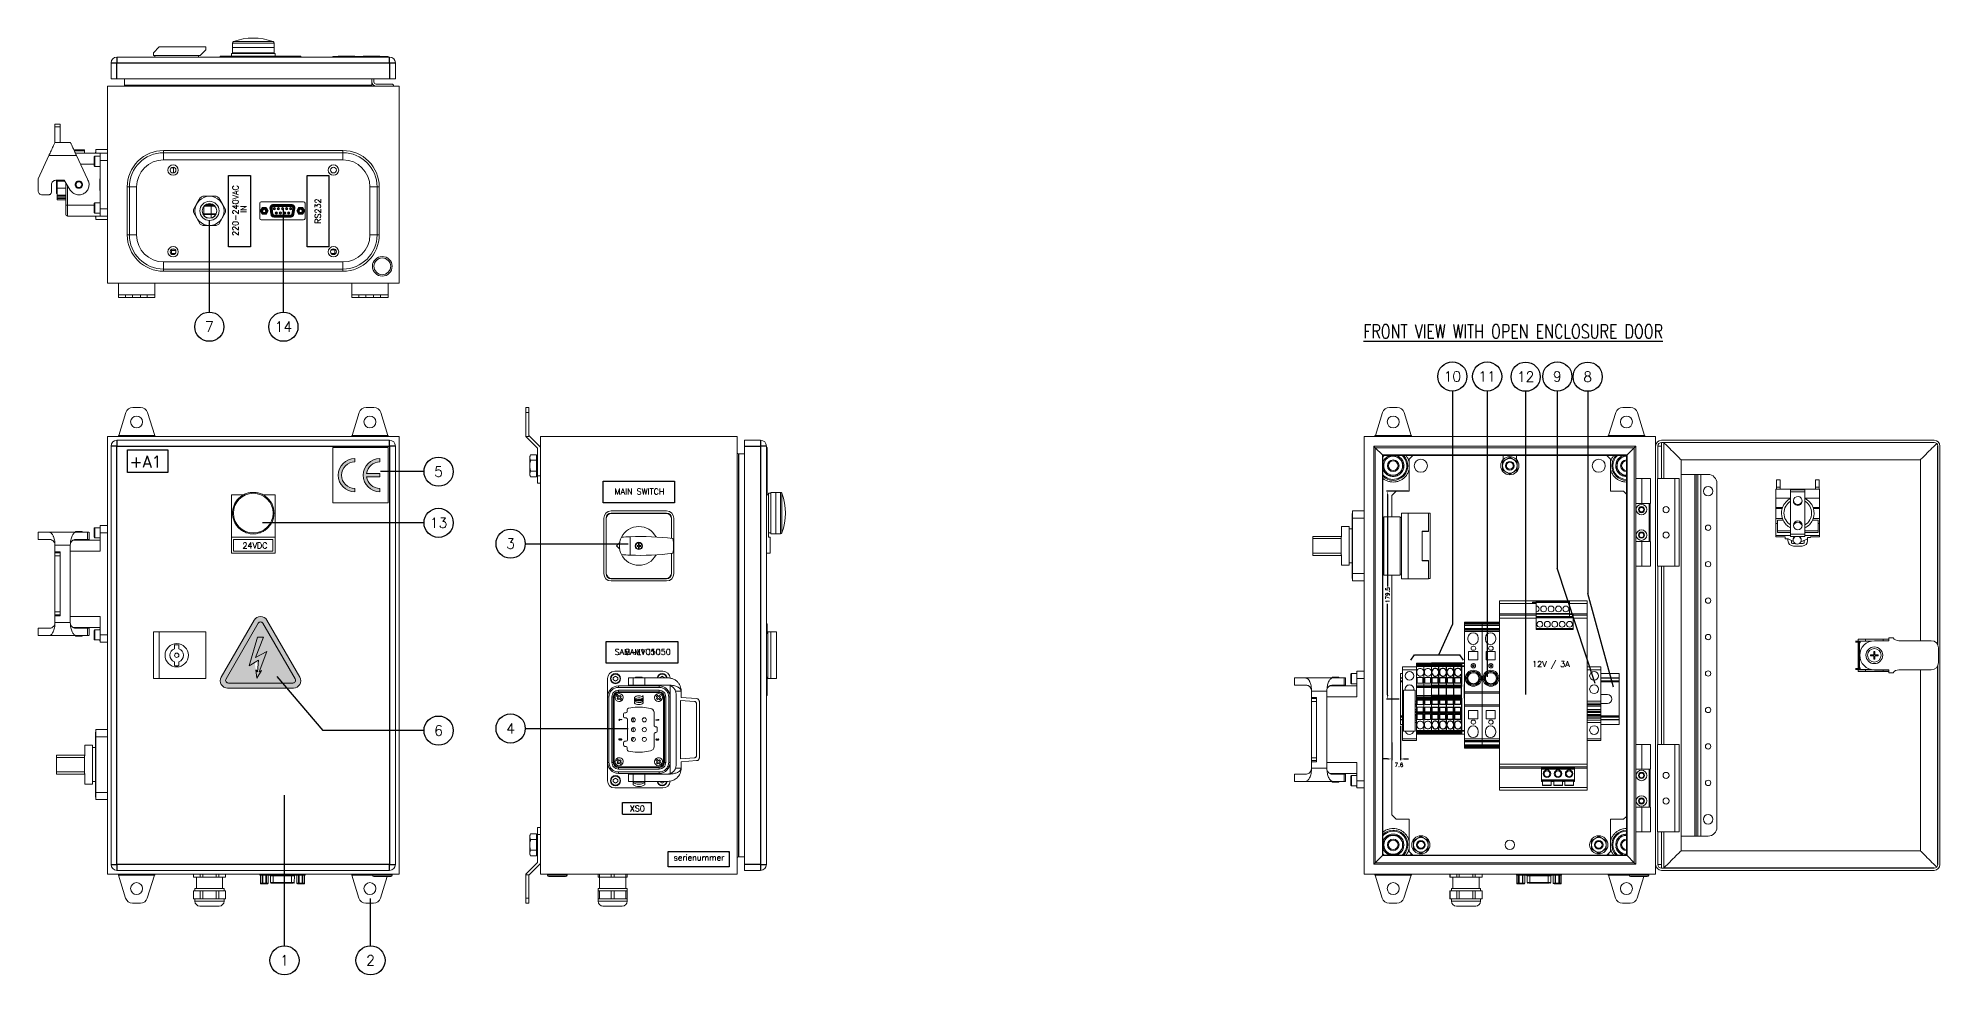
# Model space of a CAD drawing. Extents: x 4137 to 28680, y 2446 to 6814.
# Drawn here: x 14123 to 15767, y 2944 to 3754 of the extents above; entities that cross this region are included whole.
import ezdxf
from ezdxf.enums import TextEntityAlignment as Align

# ---------------------------------------------------------------- set-up
doc = ezdxf.new("R2010")
doc.units = 0
doc.header["$LTSCALE"] = 0.5
doc.layers.get('0').update_dxf_attribs({"linetype": 'CONTINUOUS'})
doc.layers.get('DEFPOINTS').update_dxf_attribs({"linetype": 'CONTINUOUS'})
for name, color, linetype in [('ARCEER', 3, 'CONTINUOUS'), ('DIM', 5, 'CONTINUOUS'), ('VOL', 2, 'CONTINUOUS')]:
    doc.layers.add(name, color=color, linetype=linetype)
doc.styles.get("Standard").update_dxf_attribs({"font": 'simplex.shx'})
doc.dimstyles.new('YP115', dxfattribs={"dimscale": 0, "dimtxt": 37.5, "dimasz": 37.5, "dimexe": 0.5, "dimexo": 37.5, "dimgap": 22.5, "dimtad": 0, "dimtoh": 1, "dimdec": 1, "dimzin": 0, "dimdsep": 46, "dimtxsty": 'Standard', "dimcen": 0, "dimdle": 1.25, "dimadec": 0, "dimazin": 0, "dimtfac": 0.75, "dimtdec": 1, "dimtofl": 0, "dimtmove": 2, "dimatfit": 3, "dimfxl": 1, "dimtolj": 1, "dimtzin": 0, "dimarcsym": 0})

msp = doc.modelspace()

# ---------------------------------------------------------------- texts
for s, p in [('220-240VAC', (14296.17, 3604.59)), ('IN', (14303.1, 3605.85)), ('RS232', (14367.38, 3604.04))]:
    msp.add_text(s, height=5.04, rotation=90).set_placement(p, align=Align.CENTER)
for s, height, p in [('+A1', 10.08, (14216.01, 3382.44)), ('MAIN SWITCH', 5.04, (14642.79, 3359.27)), ('MAIN SWITCH', 5.04, (14642.79, 3359.27)), ('24VDC', 5.04, (14310.48, 3312.59)), ('24VDC', 5.04, (14310.48, 3312.59)), ('SAM-LVC1050', 5.04, (14645.54, 3220.67)), ('SAM1050', 5.04, (14645.54, 3220.67)), ('12V / 3A', 5.04, (15430.4, 3210.17)), ('XS0', 5.04, (14640.91, 3085.34)), ('serienummer', 5.04, (14694.22, 3042.92))]:
    msp.add_text(s, height=height).set_placement(p, align=Align.CENTER)
at = {"layer": 'DIM'}
for s, p in [('7', (14271.07, 3504.2)), ('7', (14271.07, 3504.2)), ('14', (14335.08, 3504.2)), ('10', (15345.21, 3461.22)), ('10', (15345.21, 3461.22)), ('11', (15375.26, 3461.22)), ('11', (15375.26, 3461.22)), ('12', (15408.54, 3461)), ('12', (15408.54, 3461)), ('9', (15435.94, 3461.22)), ('9', (15435.94, 3461.22)), ('8', (15462.18, 3461)), ('8', (15462.18, 3461)), ('5', (14469.19, 3379)), ('5', (14469.19, 3379)), ('13', (14469.19, 3334.8)), ('13', (14469.19, 3334.8)), ('3', (14531.41, 3316.73)), ('3', (14531.41, 3316.73)), ('6', (14469.19, 3155.21)), ('6', (14469.19, 3155.21)), ('4', (14531.41, 3157.04)), ('4', (14531.41, 3157.04)), ('1', (14336.03, 2956.65)), ('1', (14336.03, 2956.65)), ('2', (14410.38, 2956.65)), ('2', (14410.38, 2956.65))]:
    msp.add_text(s, height=8.82, dxfattribs=at).set_placement(p, align=Align.MIDDLE)
at = {"layer": 'DIM', "width": 0.75}
msp.add_text('%%UFRONT VIEW WITH OPEN ENCLOSURE DOOR', height=12.0015, dxfattribs=at).set_placement((15268.35, 3494.18))
msp.add_text('%%UFRONT VIEW WITH OPEN ENCLOSURE DOOR', height=12.0015, dxfattribs=at).set_placement((15268.35, 3494.18))

# ---------------------------------------------------------------- blocks, each defined once
blk = doc.blocks.new('*D48')
at = {"layer": 'DEFPOINTS', "color": 0, "transparency": 16777216}
for p in [(15300.4, 3160.4), (15292.8, 3145.8), (15292.8, 3130.7)]:
    blk.add_point(p, dxfattribs=at)
at = {"layer": 'DIM', "color": 0, "lineweight": -2, "transparency": 16777216}
for p, q in [((15300.4, 3159.4), (15300.4, 3129.7)), ((15292.8, 3144.8), (15292.8, 3129.7)), ((15289.3, 3130.7), (15285.8, 3130.7)), ((15303.9, 3130.7), (15307.4, 3130.7))]:
    blk.add_line(p, q, dxfattribs=at)
at = {"layer": 'DIM', "color": 0, "transparency": 16777216}
for points in [[(15289.3, 3131.3), (15289.3, 3130.1), (15292.8, 3130.7)], [(15303.9, 3131.3), (15303.9, 3130.1), (15300.4, 3130.7)]]:
    blk.add_solid(points, dxfattribs=at)
at = {"layer": 'DIM', "color": 0, "transparency": 16777216, "insert": (15299.1, 3125.6), "char_height": 3.5, "attachment_point": 5}
blk.add_mtext('\\A1;7.6', dxfattribs=at)
blk = doc.blocks.new('*D49')
at = {"layer": 'DEFPOINTS', "color": 0, "transparency": 16777216}
for p in [(15308, 3362), (15289.3, 3182.5), (15300.4, 3182.5)]:
    blk.add_point(p, dxfattribs=at)
at = {"layer": 'DIM', "color": 0, "lineweight": -2, "transparency": 16777216}
for p, q in [((15307, 3362), (15288.3, 3362)), ((15289.3, 3358.5), (15289.3, 3279.8)), ((15289.3, 3186), (15289.3, 3264.7)), ((15299.4, 3182.5), (15288.3, 3182.5))]:
    blk.add_line(p, q, dxfattribs=at)
at = {"layer": 'DIM', "color": 0, "transparency": 16777216}
for points in [[(15288.7, 3358.5), (15289.9, 3358.5), (15289.3, 3362)], [(15288.7, 3186), (15289.9, 3186), (15289.3, 3182.5)]]:
    blk.add_solid(points, dxfattribs=at)
at = {"layer": 'DIM', "color": 0, "transparency": 16777216, "insert": (15289.3, 3272.3), "char_height": 3.5, "attachment_point": 5, "rotation": 90}
blk.add_mtext('\\A1;179.5', dxfattribs=at)
blk = doc.blocks.new('*D50')
at = {"layer": 'DEFPOINTS', "color": 0, "transparency": 16777216}
for p in [(15300.4, 3160.4), (15292.8, 3145.8), (15292.8, 3130.7)]:
    blk.add_point(p, dxfattribs=at)
at = {"layer": 'DIM', "color": 0, "lineweight": -2, "transparency": 16777216}
for p, q in [((15300.4, 3159.4), (15300.4, 3129.7)), ((15292.8, 3144.8), (15292.8, 3129.7)), ((15289.3, 3130.7), (15285.8, 3130.7)), ((15303.9, 3130.7), (15307.4, 3130.7))]:
    blk.add_line(p, q, dxfattribs=at)
at = {"layer": 'DIM', "color": 0, "transparency": 16777216}
for points in [[(15289.3, 3131.3), (15289.3, 3130.1), (15292.8, 3130.7)], [(15303.9, 3131.3), (15303.9, 3130.1), (15300.4, 3130.7)]]:
    blk.add_solid(points, dxfattribs=at)
at = {"layer": 'DIM', "color": 0, "transparency": 16777216, "insert": (15299.1, 3125.6), "char_height": 3.5, "attachment_point": 5}
blk.add_mtext('\\A1;7.6', dxfattribs=at)
blk = doc.blocks.new('*D51')
at = {"layer": 'DEFPOINTS', "color": 0, "transparency": 16777216}
for p in [(15308, 3362), (15289.3, 3182.5), (15300.4, 3182.5)]:
    blk.add_point(p, dxfattribs=at)
at = {"layer": 'DIM', "color": 0, "lineweight": -2, "transparency": 16777216}
for p, q in [((15307, 3362), (15288.3, 3362)), ((15289.3, 3358.5), (15289.3, 3279.8)), ((15289.3, 3186), (15289.3, 3264.7)), ((15299.4, 3182.5), (15288.3, 3182.5))]:
    blk.add_line(p, q, dxfattribs=at)
at = {"layer": 'DIM', "color": 0, "transparency": 16777216}
for points in [[(15288.7, 3358.5), (15289.9, 3358.5), (15289.3, 3362)], [(15288.7, 3186), (15289.9, 3186), (15289.3, 3182.5)]]:
    blk.add_solid(points, dxfattribs=at)
at = {"layer": 'DIM', "color": 0, "transparency": 16777216, "insert": (15289.3, 3272.3), "char_height": 3.5, "attachment_point": 5, "rotation": 90}
blk.add_mtext('\\A1;179.5', dxfattribs=at)

# ---------------------------------------------------------------- dimensions: what is measured, and where the dimension line sits
at = {"layer": 'DIM'}
for picture in ['*D49', '*D51']:
    dim = msp.add_linear_dim(base=(15289.27725, 3182.49288), p1=(15307.95043, 3362.04287), p2=(15300.39042, 3182.49288), angle=90, dimstyle='YP115', override={"dimscale": 1, "dimtxt": 3.5, "dimasz": 3.5, "dimexe": 1, "dimexo": 1, "dimgap": 0.9, "dimtoh": 0, "dimdle": 1.3}, dxfattribs=at)
    dim.commit()
    dim.dimension.update_dxf_attribs({"geometry": picture, "text_midpoint": (15289.27725, 3272.26787)})
for picture in ['*D48', '*D50']:
    dim = msp.add_linear_dim(base=(15292.83, 3130.71), p1=(15300.39, 3160.44), p2=(15292.83, 3145.82), dimstyle='YP115', override={"dimscale": 1, "dimtxt": 3.5, "dimasz": 3.5, "dimexe": 1, "dimexo": 1, "dimgap": 0.9, "dimtoh": 0, "dimdle": 1.3}, dxfattribs=at)
    dim.commit()
    dim.dimension.update_dxf_attribs({"geometry": picture, "text_midpoint": (15299.13, 3125.63), "dimtype": 160})

# ---------------------------------------------------------------- hatches: boundary and pattern name
h = msp.add_hatch(color=256)
h.dxf.hatch_style = 1
h.paths.add_polyline_path([(14418.39, 3390.27, 1.0000001), (14418.39, 3361.54), (14418.39, 3364.41, -0.3779644), (14406.99, 3374.47), (14418.39, 3374.47), (14418.39, 3377.34), (14406.99, 3377.34, -0.3779647), (14418.39, 3387.39)])
h.paths.add_polyline_path([(14396.84, 3387.39), (14396.84, 3390.27, 1.0000002), (14396.84, 3361.54), (14396.84, 3364.41, -1.0000003)])
h = msp.add_hatch(color=256)
h.dxf.hatch_style = 1
h.paths.add_polyline_path([(14418.39, 3390.27, 1.0000001), (14418.39, 3361.54), (14418.39, 3364.41, -0.3779644), (14406.99, 3374.47), (14418.39, 3374.47), (14418.39, 3377.34), (14406.99, 3377.34, -0.3779647), (14418.39, 3387.39)])
h.paths.add_polyline_path([(14396.84, 3387.39), (14396.84, 3390.27, 1.0000002), (14396.84, 3361.54), (14396.84, 3364.41, -1.0000003)])
h = msp.add_hatch(color=256)
h.dxf.hatch_style = 1
h.paths.add_polyline_path([(14320.79, 3250.7, 0.577745), (14309.88, 3250.69), (14281.42, 3201.39, 0.5773503), (14286.87, 3191.94), (14343.8, 3191.94, 0.5774734), (14349.25, 3201.39)])
h.paths.add_polyline_path([(14317.86, 3236.04), (14310.94, 3218.26), (14320.83, 3223.62), (14314.19, 3205.98), (14316.18, 3207.1), (14312.17, 3200.6), (14310.27, 3214.11), (14305.39, 3211.24), (14312.58, 3236.04)], flags=16)
h = msp.add_hatch(color=256)
h.dxf.hatch_style = 1
h.paths.add_polyline_path([(14320.79, 3250.7, 0.577745), (14309.88, 3250.69), (14281.42, 3201.39, 0.5773503), (14286.87, 3191.94), (14343.8, 3191.94, 0.5774734), (14349.25, 3201.39)])
h.paths.add_polyline_path([(14317.86, 3236.04), (14310.94, 3218.26), (14320.83, 3223.62), (14314.19, 3205.98), (14316.18, 3207.1), (14312.17, 3200.6), (14310.27, 3214.11), (14305.39, 3211.24), (14312.58, 3236.04)], flags=16)
h = msp.add_hatch(color=256)
h.dxf.hatch_style = 1
h.paths.add_polyline_path([(14320.83, 3223.62), (14310.94, 3218.26), (14317.86, 3236.04), (14312.58, 3236.04), (14305.39, 3211.24), (14313.43, 3215.97), (14312.61, 3206), (14311.17, 3207.72), (14312.17, 3200.6), (14316.18, 3207.1), (14314.19, 3205.98)])
h = msp.add_hatch(color=256)
h.dxf.hatch_style = 1
h.paths.add_polyline_path([(14320.83, 3223.62), (14310.94, 3218.26), (14317.86, 3236.04), (14312.58, 3236.04), (14305.39, 3211.24), (14313.43, 3215.97), (14312.61, 3206), (14311.17, 3207.72), (14312.17, 3200.6), (14316.18, 3207.1), (14314.19, 3205.98)])
at = {"layer": 'VOL'}
h = msp.add_hatch(color=256, dxfattribs=at)
h.dxf.hatch_style = 1
h.paths.add_polyline_path([(14317.38, 3247.96, 0.5772554), (14313.29, 3247.96), (14285.49, 3199.82, 0.5769681), (14287.53, 3196.27), (14343.14, 3196.27, 0.5779161), (14345.18, 3199.82)])
h.paths.add_polyline_path([(14317.86, 3236.04), (14310.94, 3218.26), (14320.83, 3223.62), (14314.19, 3205.98), (14316.18, 3207.1), (14312.17, 3200.6), (14310.27, 3214.11), (14305.39, 3211.24), (14312.58, 3236.04)], flags=16)
h = msp.add_hatch(color=256, dxfattribs=at)
h.dxf.hatch_style = 1
h.paths.add_polyline_path([(14317.38, 3247.96, 0.5772554), (14313.29, 3247.96), (14285.49, 3199.82, 0.5769681), (14287.53, 3196.27), (14343.14, 3196.27, 0.5779161), (14345.18, 3199.82)])
h.paths.add_polyline_path([(14317.86, 3236.04), (14310.94, 3218.26), (14320.83, 3223.62), (14314.19, 3205.98), (14316.18, 3207.1), (14312.17, 3200.6), (14310.27, 3214.11), (14305.39, 3211.24), (14312.58, 3236.04)], flags=16)

# ---------------------------------------------------------------- linework, layer by layer
at = {"color": 7, "linetype": 'Continuous', "lineweight": 15}
for p, q in [((14291.07, 3749.38), (14291.07, 3745.42)), ((14291.07, 3749.38), (14291.07, 3745.42)), ((14326.98, 3745.42), (14326.98, 3749.38)), ((14326.98, 3745.42), (14326.98, 3749.38)), ((14186.17, 3732.19), (14186.17, 3718.33)), ((14186.17, 3732.19), (14186.17, 3718.33)), ((14426.83, 3737.23), (14191.21, 3737.23)), ((14426.83, 3737.23), (14191.21, 3737.23)), ((14222.71, 3741.01), (14227.75, 3746.05)), ((14222.71, 3741.01), (14227.75, 3746.05)), ((14222.71, 3738.49), (14222.71, 3741.01)), ((14222.71, 3738.49), (14222.71, 3741.01)), ((14222.71, 3738.49), (14263.03, 3738.49)), ((14222.71, 3738.49), (14263.03, 3738.49)), ((14223.97, 3738.49), (14223.97, 3737.23)), ((14223.97, 3738.49), (14223.97, 3737.23)), ((14227.75, 3746.05), (14268.07, 3746.05)), ((14227.75, 3746.05), (14268.07, 3746.05)), ((14261.77, 3738.49), (14261.77, 3737.23)), ((14261.77, 3738.49), (14261.77, 3737.23)), ((14268.07, 3743.53), (14263.03, 3738.49)), ((14268.07, 3743.53), (14263.03, 3738.49)), ((14268.07, 3746.05), (14268.07, 3743.53)), ((14268.07, 3746.05), (14268.07, 3743.53)), ((14280.57, 3737.87), (14280.57, 3737.23)), ((14280.57, 3737.87), (14286.87, 3737.87)), ((14280.57, 3737.87), (14280.57, 3737.23)), ((14280.57, 3737.87), (14286.87, 3737.87)), ((14286.87, 3737.23), (14286.87, 3737.87)), ((14286.87, 3737.87), (14343.8, 3737.87)), ((14286.87, 3737.23), (14286.87, 3737.87)), ((14286.87, 3737.87), (14343.8, 3737.87)), ((14290.12, 3740.38), (14327.92, 3740.38)), ((14290.12, 3737.87), (14290.12, 3740.38)), ((14290.12, 3740.38), (14327.92, 3740.38)), ((14290.12, 3737.87), (14290.12, 3740.38)), ((14291.07, 3745.42), (14326.98, 3745.42)), ((14291.07, 3745.42), (14326.98, 3745.42)), ((14291.08, 3745.42), (14291.08, 3741.01)), ((14291.08, 3745.42), (14291.08, 3741.01)), ((14291.08, 3741.01), (14326.96, 3741.01)), ((14291.08, 3741.01), (14326.96, 3741.01)), ((14291.92, 3741.01), (14291.92, 3740.38)), ((14291.92, 3741.01), (14291.92, 3740.38)), ((14326.12, 3740.38), (14326.12, 3741.01)), ((14326.12, 3740.38), (14326.12, 3741.01)), ((14326.96, 3741.01), (14326.96, 3745.42)), ((14326.96, 3741.01), (14326.96, 3745.42)), ((14327.92, 3737.87), (14327.92, 3740.38)), ((14327.92, 3737.87), (14327.92, 3740.38)), ((14343.8, 3737.23), (14343.8, 3737.87)), ((14343.8, 3737.87), (14350.1, 3737.87)), ((14343.8, 3737.23), (14343.8, 3737.87)), ((14343.8, 3737.87), (14350.1, 3737.87)), ((14350.1, 3737.23), (14350.1, 3737.87)), ((14350.1, 3737.23), (14350.1, 3737.87)), ((14377.69, 3737.23), (14377.69, 3737.86)), ((14377.69, 3737.86), (14425.57, 3737.86)), ((14377.69, 3737.23), (14377.69, 3737.86)), ((14377.69, 3737.86), (14425.57, 3737.86)), ((14382.48, 3737.99), (14382.48, 3737.86)), ((14382.48, 3737.99), (14396.84, 3737.99)), ((14382.48, 3737.99), (14382.48, 3737.86)), ((14382.48, 3737.99), (14396.84, 3737.99)), ((14396.84, 3737.99), (14396.84, 3737.86)), ((14396.84, 3737.99), (14396.84, 3737.86)), ((14404.02, 3737.99), (14404.02, 3737.86)), ((14404.02, 3737.99), (14418.39, 3737.99)), ((14404.02, 3737.99), (14404.02, 3737.86)), ((14404.02, 3737.99), (14418.39, 3737.99)), ((14418.39, 3737.99), (14418.39, 3737.86)), ((14418.39, 3737.99), (14418.39, 3737.86)), ((14425.57, 3737.23), (14425.57, 3737.86)), ((14425.57, 3737.23), (14425.57, 3737.86)), ((14431.87, 3718.33), (14431.87, 3732.19)), ((14431.87, 3718.33), (14431.87, 3732.19)), ((14186.17, 3718.33), (14191.21, 3718.33)), ((14186.17, 3718.33), (14191.21, 3718.33)), ((14426.83, 3718.33), (14191.21, 3718.33)), ((14426.83, 3718.33), (14191.21, 3718.33)), ((14197.83, 3718.33), (14197.83, 3713.04)), ((14197.83, 3718.33), (14197.83, 3713.04)), ((14411.4, 3718.33), (14411.4, 3713.04)), ((14411.4, 3718.33), (14411.4, 3713.04)), ((14411.46, 3715.81), (14411.46, 3718.33)), ((14411.46, 3715.81), (14411.46, 3718.33)), ((14413.35, 3718.33), (14413.35, 3715.81)), ((14413.35, 3718.33), (14413.35, 3715.81)), ((14426.83, 3718.33), (14431.87, 3718.33)), ((14426.83, 3718.33), (14431.87, 3718.33)), ((14183.02, 3541.93), (14183.02, 3712.03)), ((14183.02, 3712.03), (14435.02, 3712.03)), ((14183.02, 3541.93), (14183.02, 3712.03)), ((14183.02, 3712.03), (14435.02, 3712.03)), ((14197.83, 3713.04), (14411.4, 3713.04)), ((14197.83, 3713.04), (14411.4, 3713.04)), ((14415.24, 3713.92), (14429.48, 3713.92)), ((14415.24, 3713.92), (14429.48, 3713.92)), ((14430.36, 3713.04), (14429.48, 3713.92)), ((14430.36, 3713.04), (14429.48, 3713.92)), ((14430.36, 3713.04), (14430.36, 3712.03)), ((14430.36, 3713.04), (14430.36, 3712.03)), ((14435.02, 3712.03), (14435.02, 3541.93)), ((14435.02, 3712.03), (14435.02, 3541.93)), ((14137.69, 3679.27), (14142.1, 3679.27)), ((14137.69, 3679.27), (14142.1, 3679.27)), ((14137.69, 3676.93), (14142.1, 3676.93)), ((14137.69, 3663.52), (14137.69, 3676.93)), ((14137.69, 3676.93), (14142.1, 3676.93)), ((14137.69, 3663.52), (14137.69, 3676.93)), ((14142.1, 3663.52), (14142.1, 3676.93)), ((14142.1, 3663.52), (14142.1, 3676.93)), ((14123.04, 3632.12), (14132.4, 3652.18)), ((14123.04, 3632.12), (14132.4, 3652.18)), ((14156.23, 3652.18), (14132.4, 3652.18)), ((14156.23, 3652.18), (14132.4, 3652.18)), ((14132.65, 3652.71), (14132.48, 3652.36)), ((14132.65, 3652.71), (14132.48, 3652.36)), ((14150.79, 3663.52), (14137.69, 3663.52)), ((14150.79, 3663.52), (14137.69, 3663.52)), ((14150.98, 3663.44), (14150.79, 3663.52)), ((14150.98, 3663.44), (14150.79, 3663.52)), ((14163.24, 3656.96), (14154.01, 3656.96)), ((14163.24, 3656.96), (14154.01, 3656.96)), ((14154.31, 3656.29), (14163.24, 3656.29)), ((14154.31, 3656.29), (14163.24, 3656.29)), ((14155.35, 3654.07), (14176.72, 3654.07)), ((14155.35, 3654.07), (14176.72, 3654.07)), ((14156.23, 3652.18), (14165.8, 3631.66)), ((14156.23, 3652.18), (14165.8, 3631.66)), ((14163.24, 3656.29), (14163.24, 3656.96)), ((14163.24, 3656.29), (14163.24, 3656.96)), ((14163.24, 3654.07), (14163.24, 3656.29)), ((14163.24, 3654.07), (14163.24, 3656.29)), ((14171.68, 3643.24), (14171.68, 3651.05)), ((14171.68, 3643.24), (14171.68, 3651.05)), ((14176.72, 3651.55), (14172.18, 3651.55)), ((14176.72, 3651.55), (14172.18, 3651.55)), ((14172.94, 3655.08), (14172.81, 3655.08)), ((14172.81, 3655.08), (14172.81, 3654.07)), ((14172.94, 3655.08), (14172.81, 3655.08)), ((14172.81, 3655.08), (14172.81, 3654.07)), ((14183.02, 3657.22), (14172.94, 3657.22)), ((14172.94, 3654.07), (14172.94, 3657.22)), ((14183.02, 3657.22), (14172.94, 3657.22)), ((14172.94, 3654.07), (14172.94, 3657.22)), ((14183.02, 3654.07), (14176.72, 3654.07)), ((14176.72, 3647.77), (14176.72, 3654.07)), ((14183.02, 3654.07), (14176.72, 3654.07)), ((14176.72, 3647.77), (14176.72, 3654.07)), ((14386.51, 3656.46), (14231.53, 3656.46)), ((14231.53, 3656.46), (14231.53, 3654.57)), ((14386.51, 3656.46), (14231.53, 3656.46)), ((14231.53, 3656.46), (14231.53, 3654.57)), ((14231.53, 3654.57), (14386.51, 3654.57)), ((14231.53, 3654.57), (14386.51, 3654.57)), ((14386.51, 3654.57), (14386.51, 3656.46)), ((14386.51, 3654.57), (14386.51, 3656.46)), ((14172.18, 3642.73), (14176.72, 3642.73)), ((14172.18, 3642.73), (14176.72, 3642.73)), ((14183.02, 3647.77), (14176.72, 3647.77)), ((14176.72, 3606.19), (14176.72, 3647.77)), ((14183.02, 3647.77), (14176.72, 3647.77)), ((14176.72, 3606.19), (14176.72, 3647.77)), ((14386.51, 3648.4), (14231.53, 3648.4)), ((14386.51, 3648.4), (14231.53, 3648.4)), ((14240.1, 3641.53), (14238.13, 3641.53)), ((14240.1, 3641.53), (14238.13, 3641.53)), ((14240.1, 3641.53), (14240.1, 3642.07)), ((14240.1, 3641.53), (14240.1, 3642.07)), ((14240.1, 3637.09), (14240.1, 3641.53)), ((14240.1, 3637.09), (14240.1, 3641.53)), ((14123.04, 3621.94), (14123.04, 3632.12)), ((14123.04, 3621.94), (14123.04, 3632.12)), ((14132.12, 3618.16), (14126.82, 3618.16)), ((14132.12, 3618.16), (14126.82, 3618.16)), ((14134.64, 3626.98), (14134.64, 3620.68)), ((14134.64, 3626.98), (14134.64, 3620.68)), ((14145.56, 3630.76), (14138.42, 3630.76)), ((14145.56, 3630.76), (14138.42, 3630.76)), ((14138.92, 3619.42), (14138.92, 3630.76)), ((14138.92, 3619.42), (14138.92, 3630.76)), ((14139.68, 3619.13), (14138.92, 3619.42)), ((14139.68, 3619.13), (14138.92, 3619.42)), ((14139.68, 3630.76), (14139.68, 3630.13)), ((14139.68, 3630.76), (14139.68, 3630.13)), ((14145.96, 3630.13), (14139.68, 3630.13)), ((14139.68, 3630.13), (14139.68, 3623.83)), ((14145.96, 3630.13), (14139.68, 3630.13)), ((14139.68, 3630.13), (14139.68, 3623.83)), ((14147.11, 3623.83), (14139.68, 3623.83)), ((14139.68, 3623.83), (14139.68, 3617.94)), ((14147.11, 3623.83), (14139.68, 3623.83)), ((14139.68, 3623.83), (14139.68, 3617.94)), ((14139.68, 3616.9), (14147.11, 3616.9)), ((14139.68, 3616.9), (14139.68, 3616.9)), ((14139.68, 3616.9), (14147.11, 3616.9)), ((14139.68, 3616.9), (14139.68, 3616.9)), ((14150.84, 3622.31), (14145.56, 3630.76)), ((14150.84, 3622.31), (14145.56, 3630.76)), ((14147.11, 3628.28), (14147.11, 3609.34)), ((14147.11, 3628.28), (14147.11, 3609.34)), ((14161.47, 3626.98), (14160.84, 3626.98)), ((14161.47, 3626.98), (14160.84, 3626.98)), ((14176.45, 3631.06), (14176.47, 3631.06)), ((14176.45, 3631.06), (14176.47, 3631.06)), ((14176.45, 3631.01), (14176.47, 3631.01)), ((14176.45, 3631.01), (14176.47, 3631.01)), ((14176.47, 3631.79), (14176.46, 3631.79)), ((14176.47, 3631.79), (14176.46, 3631.79)), ((14176.47, 3626.65), (14176.46, 3626.65)), ((14176.47, 3626.65), (14176.46, 3626.65)), ((14176.72, 3632.02), (14176.47, 3632.02)), ((14176.47, 3632.02), (14176.47, 3621.94)), ((14176.72, 3632.02), (14176.47, 3632.02)), ((14176.47, 3632.02), (14176.47, 3621.94)), ((14176.72, 3621.94), (14176.47, 3621.94)), ((14176.72, 3621.94), (14176.47, 3621.94)), ((14200.16, 3625.09), (14200.16, 3583.51)), ((14202.05, 3625.09), (14200.16, 3625.09)), ((14200.16, 3625.09), (14200.16, 3583.51)), ((14202.05, 3625.09), (14200.16, 3625.09)), ((14202.05, 3583.51), (14202.05, 3625.09)), ((14202.05, 3583.51), (14202.05, 3625.09)), ((14208.22, 3625.09), (14208.22, 3583.51)), ((14208.22, 3625.09), (14208.22, 3583.51)), ((14265.35, 3616.9), (14271.22, 3616.9)), ((14265.35, 3616.9), (14271.22, 3616.9)), ((14271.22, 3616.9), (14277.09, 3616.9)), ((14271.22, 3616.9), (14277.09, 3616.9)), ((14409.82, 3583.51), (14409.82, 3625.09)), ((14409.82, 3583.51), (14409.82, 3625.09)), ((14415.99, 3625.09), (14415.99, 3583.51)), ((14415.99, 3625.09), (14417.88, 3625.09)), ((14415.99, 3625.09), (14415.99, 3583.51)), ((14415.99, 3625.09), (14417.88, 3625.09)), ((14417.88, 3583.51), (14417.88, 3625.09)), ((14417.88, 3583.51), (14417.88, 3625.09)), ((14139.68, 3615.64), (14139.68, 3615.01)), ((14139.68, 3615.64), (14139.68, 3615.01)), ((14147.11, 3613.75), (14139.68, 3613.75)), ((14139.68, 3613.75), (14139.68, 3613.75)), ((14147.11, 3613.75), (14139.68, 3613.75)), ((14139.68, 3613.75), (14139.68, 3613.75)), ((14139.69, 3613.75), (14139.69, 3613.75)), ((14139.69, 3613.75), (14139.69, 3613.75)), ((14148.37, 3609.34), (14147.11, 3609.34)), ((14148.37, 3609.34), (14147.11, 3609.34)), ((14148.37, 3609.34), (14148.37, 3599.89)), ((14148.37, 3609.34), (14148.37, 3599.89)), ((14176.72, 3599.89), (14148.37, 3599.89)), ((14176.72, 3599.89), (14148.37, 3599.89)), ((14171.68, 3602.92), (14171.68, 3610.73)), ((14171.68, 3602.92), (14171.68, 3610.73)), ((14176.72, 3611.23), (14172.18, 3611.23)), ((14176.72, 3611.23), (14172.18, 3611.23)), ((14172.18, 3602.41), (14176.72, 3602.41)), ((14172.18, 3602.41), (14176.72, 3602.41)), ((14172.81, 3599.89), (14172.81, 3598.88)), ((14172.81, 3599.89), (14172.81, 3598.88)), ((14172.94, 3596.74), (14172.94, 3599.89)), ((14172.94, 3596.74), (14172.94, 3599.89)), ((14176.72, 3599.89), (14176.72, 3606.19)), ((14176.72, 3606.19), (14183.02, 3606.19)), ((14176.72, 3599.89), (14176.72, 3606.19)), ((14176.72, 3606.19), (14183.02, 3606.19)), ((14183.02, 3599.89), (14176.72, 3599.89)), ((14183.02, 3599.89), (14176.72, 3599.89)), ((14257.37, 3605.52), (14260.31, 3610.6)), ((14257.37, 3605.52), (14260.31, 3610.6)), ((14260.31, 3598), (14257.37, 3603.08)), ((14260.31, 3598), (14257.37, 3603.08)), ((14260.31, 3610.6), (14263.24, 3615.68)), ((14260.31, 3610.6), (14263.24, 3615.68)), ((14272.73, 3601.86), (14265.41, 3601.86)), ((14272.73, 3601.86), (14265.41, 3601.86)), ((14266.24, 3601.86), (14266.24, 3608.16)), ((14266.24, 3601.86), (14266.24, 3608.16)), ((14266.24, 3601.86), (14266.24, 3601.85)), ((14266.24, 3601.86), (14272.73, 3601.86)), ((14266.24, 3601.86), (14266.24, 3601.85)), ((14266.24, 3601.86), (14272.73, 3601.86)), ((14272.73, 3601.85), (14266.24, 3601.85)), ((14266.24, 3601.85), (14266.24, 3601.82)), ((14272.73, 3601.85), (14266.24, 3601.85)), ((14266.24, 3601.85), (14266.24, 3601.82)), ((14272.73, 3601.82), (14266.24, 3601.82)), ((14266.24, 3601.82), (14266.24, 3601.33)), ((14272.73, 3601.82), (14266.24, 3601.82)), ((14266.24, 3601.82), (14266.24, 3601.33)), ((14272.73, 3601.33), (14266.24, 3601.33)), ((14266.24, 3600.44), (14266.24, 3601.33)), ((14272.73, 3601.33), (14266.24, 3601.33)), ((14266.24, 3600.44), (14266.24, 3601.33)), ((14267.19, 3609.15), (14275.25, 3609.15)), ((14267.19, 3609.15), (14275.25, 3609.15)), ((14272.73, 3610.42), (14272.73, 3610.26)), ((14272.73, 3610.42), (14272.73, 3610.26)), ((14272.73, 3610.26), (14272.73, 3609.8)), ((14272.73, 3610.26), (14272.73, 3609.8)), ((14272.73, 3609.8), (14272.73, 3609.31)), ((14272.73, 3609.8), (14272.73, 3609.31)), ((14272.73, 3609.31), (14272.73, 3609.2)), ((14272.73, 3609.31), (14272.73, 3609.2)), ((14272.73, 3609.2), (14272.73, 3609.15)), ((14272.73, 3609.2), (14272.73, 3609.15)), ((14272.73, 3609.15), (14272.73, 3609.11)), ((14272.73, 3609.15), (14272.73, 3609.11)), ((14272.73, 3609.11), (14272.73, 3608.34)), ((14272.73, 3609.11), (14272.73, 3608.34)), ((14272.73, 3601.86), (14272.73, 3608.34)), ((14272.73, 3601.86), (14272.73, 3608.34)), ((14277.03, 3601.86), (14272.73, 3601.86)), ((14272.73, 3601.86), (14272.73, 3601.85)), ((14277.03, 3601.86), (14272.73, 3601.86)), ((14272.73, 3601.86), (14272.73, 3601.85)), ((14272.73, 3601.85), (14272.73, 3601.82)), ((14272.73, 3601.85), (14272.73, 3601.82)), ((14272.73, 3601.82), (14272.73, 3601.33)), ((14272.73, 3601.82), (14272.73, 3601.33)), ((14272.73, 3598.19), (14272.73, 3601.33)), ((14272.73, 3598.19), (14272.73, 3601.33)), ((14279.2, 3615.68), (14282.13, 3610.6)), ((14279.2, 3615.68), (14282.13, 3610.6)), ((14282.13, 3610.6), (14285.07, 3605.52)), ((14282.13, 3610.6), (14285.07, 3605.52)), ((14285.07, 3603.08), (14282.13, 3598)), ((14285.07, 3603.08), (14282.13, 3598)), ((14314.69, 3610.85), (14314.69, 3597.75)), ((14315.19, 3604.3), (14315.82, 3604.3)), ((14316.61, 3606.93), (14315.27, 3604.61)), ((14315.27, 3603.98), (14316.61, 3601.67)), ((14315.82, 3604.3), (14317.16, 3606.62)), ((14317.16, 3601.98), (14315.82, 3604.3)), ((14352.49, 3612.11), (14315.95, 3612.11)), ((14319.83, 3607.25), (14317.16, 3607.25)), ((14317.16, 3606.62), (14319.83, 3606.62)), ((14319.83, 3601.98), (14317.16, 3601.98)), ((14317.16, 3601.35), (14319.83, 3601.35)), ((14319.83, 3606.62), (14321.17, 3604.3)), ((14321.17, 3604.3), (14319.83, 3601.98)), ((14321.9, 3604.3), (14320.38, 3606.93)), ((14320.38, 3601.67), (14321.9, 3604.3)), ((14321.9, 3604.3), (14321.17, 3604.3)), ((14324.3, 3601.34), (14323.52, 3606.38)), ((14323.89, 3606.43), (14324.04, 3606.46)), ((14324.68, 3601.39), (14323.89, 3606.43)), ((14324.83, 3601.42), (14324.04, 3606.46)), ((14325.45, 3601.52), (14324.67, 3606.56)), ((14324.68, 3601.39), (14324.83, 3601.42)), ((14325.91, 3601.59), (14325.13, 3606.63)), ((14326.01, 3601.6), (14325.23, 3606.64)), ((14326.37, 3609.33), (14326.37, 3609.71)), ((14326.37, 3609.71), (14342.07, 3609.71)), ((14326.37, 3609.18), (14326.37, 3609.33)), ((14326.37, 3609.33), (14342.07, 3609.33)), ((14326.37, 3608.55), (14326.37, 3609.18)), ((14326.37, 3609.18), (14342.07, 3609.18)), ((14326.37, 3608.55), (14342.07, 3608.55)), ((14326.37, 3608.08), (14342.07, 3608.08)), ((14326.37, 3607.98), (14342.07, 3607.98)), ((14341.28, 3600.62), (14327.16, 3600.62)), ((14341.28, 3600.52), (14327.16, 3600.52)), ((14341.28, 3600.06), (14327.16, 3600.06)), ((14327.16, 3599.43), (14327.16, 3600.06)), ((14341.28, 3599.43), (14327.16, 3599.43)), ((14327.16, 3599.27), (14327.16, 3599.43)), ((14341.28, 3599.43), (14341.28, 3600.06)), ((14341.28, 3599.27), (14341.28, 3599.43)), ((14342.07, 3609.71), (14342.07, 3609.33)), ((14342.07, 3609.33), (14342.07, 3609.18)), ((14342.07, 3609.18), (14342.07, 3608.55)), ((14343.21, 3606.64), (14342.43, 3601.6)), ((14343.31, 3606.63), (14342.53, 3601.59)), ((14343.77, 3606.56), (14342.99, 3601.52)), ((14344.4, 3606.46), (14343.61, 3601.42)), ((14343.76, 3601.39), (14343.61, 3601.42)), ((14344.55, 3606.43), (14343.76, 3601.39)), ((14344.92, 3606.38), (14344.14, 3601.34)), ((14344.55, 3606.43), (14344.4, 3606.46)), ((14348.06, 3606.93), (14346.55, 3604.3)), ((14346.55, 3604.3), (14347.27, 3604.3)), ((14346.55, 3604.3), (14348.06, 3601.67)), ((14347.27, 3604.3), (14348.61, 3606.62)), ((14348.61, 3601.98), (14347.27, 3604.3)), ((14347.97, 3604.3), (14348.58, 3604.3)), ((14351.29, 3607.25), (14348.61, 3607.25)), ((14348.61, 3606.62), (14351.29, 3606.62)), ((14351.29, 3601.98), (14348.61, 3601.98)), ((14348.61, 3601.35), (14351.29, 3601.35)), ((14351.29, 3606.62), (14352.62, 3604.3)), ((14352.62, 3604.3), (14351.29, 3601.98)), ((14351.36, 3604.3), (14351.97, 3604.3)), ((14353.17, 3604.61), (14351.83, 3606.93)), ((14351.83, 3601.67), (14353.17, 3603.98)), ((14353.25, 3604.3), (14352.62, 3604.3)), ((14353.75, 3597.75), (14353.75, 3610.85)), ((14172.81, 3598.88), (14172.94, 3598.88)), ((14172.81, 3598.88), (14172.94, 3598.88)), ((14172.94, 3596.74), (14183.02, 3596.74)), ((14172.94, 3596.74), (14183.02, 3596.74)), ((14202.05, 3583.51), (14200.16, 3583.51)), ((14202.05, 3583.51), (14200.16, 3583.51)), ((14263.24, 3592.92), (14260.31, 3598)), ((14263.24, 3592.92), (14260.31, 3598)), ((14271.22, 3591.7), (14265.35, 3591.7)), ((14271.22, 3591.7), (14265.35, 3591.7)), ((14277.09, 3591.7), (14271.22, 3591.7)), ((14277.09, 3591.7), (14271.22, 3591.7)), ((14282.13, 3598), (14279.2, 3592.92)), ((14282.13, 3598), (14279.2, 3592.92)), ((14315.95, 3596.49), (14352.49, 3596.49)), ((14341.28, 3599.27), (14327.16, 3599.27)), ((14327.16, 3598.89), (14327.16, 3599.27)), ((14341.28, 3598.89), (14327.16, 3598.89)), ((14341.28, 3598.89), (14341.28, 3599.27)), ((14415.99, 3583.51), (14417.88, 3583.51)), ((14415.99, 3583.51), (14417.88, 3583.51)), ((14238.46, 3566.84), (14238.46, 3571.2)), ((14238.46, 3566.84), (14238.46, 3571.2)), ((14379.28, 3571.35), (14377.36, 3571.35)), ((14379.28, 3571.35), (14377.36, 3571.35)), ((14379.58, 3566.84), (14379.58, 3571.2)), ((14379.58, 3566.84), (14379.58, 3571.2)), ((14231.53, 3560.2), (14386.51, 3560.2)), ((14231.53, 3560.2), (14386.51, 3560.2)), ((14231.53, 3554.03), (14231.53, 3552.14)), ((14386.51, 3554.03), (14231.53, 3554.03)), ((14231.53, 3554.03), (14231.53, 3552.14)), ((14386.51, 3554.03), (14231.53, 3554.03)), ((14231.53, 3552.14), (14386.51, 3552.14)), ((14231.53, 3552.14), (14386.51, 3552.14)), ((14386.51, 3554.03), (14386.51, 3552.14)), ((14386.51, 3554.03), (14386.51, 3552.14)), ((14183.02, 3541.93), (14435.02, 3541.93)), ((14183.02, 3541.93), (14435.02, 3541.93)), ((14192.47, 3541.93), (14192.47, 3531.85)), ((14192.47, 3541.93), (14192.47, 3531.85)), ((14223.97, 3531.85), (14223.97, 3541.93)), ((14223.97, 3531.85), (14223.97, 3541.93)), ((14394.07, 3541.93), (14394.07, 3531.85)), ((14394.07, 3541.93), (14394.07, 3531.85)), ((14425.57, 3531.85), (14425.57, 3541.93)), ((14425.57, 3531.85), (14425.57, 3541.93)), ((14192.47, 3529.33), (14192.47, 3531.85)), ((14192.47, 3531.85), (14192.58, 3531.85)), ((14192.47, 3529.33), (14192.47, 3531.85)), ((14192.47, 3531.85), (14192.58, 3531.85)), ((14198.75, 3529.33), (14192.47, 3529.33)), ((14198.75, 3529.33), (14192.47, 3529.33)), ((14192.58, 3531.85), (14198.75, 3531.85)), ((14192.58, 3531.85), (14198.75, 3531.85)), ((14198.75, 3531.85), (14198.75, 3529.33)), ((14198.75, 3531.85), (14204.76, 3531.85)), ((14198.75, 3531.85), (14198.75, 3529.33)), ((14198.75, 3531.85), (14204.76, 3531.85)), ((14204.76, 3529.33), (14198.75, 3529.33)), ((14204.76, 3529.33), (14198.75, 3529.33)), ((14204.76, 3531.85), (14211.46, 3531.85)), ((14204.76, 3531.85), (14204.76, 3529.33)), ((14204.76, 3531.85), (14211.46, 3531.85)), ((14204.76, 3531.85), (14204.76, 3529.33)), ((14211.46, 3529.33), (14204.76, 3529.33)), ((14211.46, 3529.33), (14204.76, 3529.33)), ((14211.46, 3531.85), (14211.46, 3529.33)), ((14211.46, 3531.85), (14217.48, 3531.85)), ((14211.46, 3531.85), (14211.46, 3529.33)), ((14211.46, 3531.85), (14217.48, 3531.85)), ((14211.46, 3529.33), (14217.48, 3529.33)), ((14211.46, 3529.33), (14217.48, 3529.33)), ((14217.48, 3529.33), (14217.48, 3531.85)), ((14217.48, 3531.85), (14223.64, 3531.85)), ((14217.48, 3529.33), (14217.48, 3531.85)), ((14217.48, 3531.85), (14223.64, 3531.85)), ((14223.97, 3529.33), (14217.48, 3529.33)), ((14223.97, 3529.33), (14217.48, 3529.33)), ((14223.64, 3531.85), (14223.97, 3531.85)), ((14223.64, 3531.85), (14223.97, 3531.85)), ((14223.97, 3529.33), (14223.97, 3531.85)), ((14223.97, 3529.33), (14223.97, 3531.85)), ((14394.07, 3529.33), (14394.07, 3531.85)), ((14394.07, 3531.85), (14394.18, 3531.85)), ((14394.07, 3529.33), (14394.07, 3531.85)), ((14394.07, 3531.85), (14394.18, 3531.85)), ((14400.35, 3529.33), (14394.07, 3529.33)), ((14400.35, 3529.33), (14394.07, 3529.33)), ((14394.18, 3531.85), (14400.35, 3531.85)), ((14394.18, 3531.85), (14400.35, 3531.85)), ((14400.35, 3531.85), (14400.35, 3529.33)), ((14400.35, 3531.85), (14406.36, 3531.85)), ((14400.35, 3531.85), (14400.35, 3529.33)), ((14400.35, 3531.85), (14406.36, 3531.85)), ((14406.36, 3529.33), (14400.35, 3529.33)), ((14406.36, 3529.33), (14400.35, 3529.33)), ((14406.36, 3531.85), (14413.06, 3531.85)), ((14406.36, 3531.85), (14406.36, 3529.33)), ((14406.36, 3531.85), (14413.06, 3531.85)), ((14406.36, 3531.85), (14406.36, 3529.33)), ((14413.06, 3529.33), (14406.36, 3529.33)), ((14413.06, 3529.33), (14406.36, 3529.33)), ((14413.06, 3531.85), (14413.06, 3529.33)), ((14413.06, 3531.85), (14419.08, 3531.85)), ((14413.06, 3531.85), (14413.06, 3529.33)), ((14413.06, 3531.85), (14419.08, 3531.85)), ((14413.06, 3529.33), (14419.08, 3529.33)), ((14413.06, 3529.33), (14419.08, 3529.33)), ((14419.08, 3529.33), (14419.08, 3531.85)), ((14419.08, 3531.85), (14425.24, 3531.85)), ((14419.08, 3529.33), (14419.08, 3531.85)), ((14419.08, 3531.85), (14425.24, 3531.85)), ((14425.57, 3529.33), (14419.08, 3529.33)), ((14425.57, 3529.33), (14419.08, 3529.33)), ((14425.24, 3531.85), (14425.57, 3531.85)), ((14425.24, 3531.85), (14425.57, 3531.85)), ((14425.57, 3529.33), (14425.57, 3531.85)), ((14425.57, 3529.33), (14425.57, 3531.85)), ((14198.96, 3430.07), (14192.8, 3410.34)), ((14198.96, 3430.07), (14192.8, 3410.34)), ((14211.68, 3434.49), (14204.98, 3434.49)), ((14211.68, 3434.49), (14204.98, 3434.49)), ((14223.86, 3410.34), (14217.69, 3430.07)), ((14223.86, 3410.34), (14217.69, 3430.07)), ((14400.56, 3430.07), (14394.4, 3410.34)), ((14400.56, 3430.07), (14394.4, 3410.34)), ((14413.28, 3434.49), (14406.58, 3434.49)), ((14413.28, 3434.49), (14406.58, 3434.49)), ((14425.46, 3410.34), (14419.29, 3430.07)), ((14425.46, 3410.34), (14419.29, 3430.07)), ((14547.1, 3434.49), (14544.58, 3434.49)), ((14544.58, 3434.49), (14544.58, 3430.07)), ((14547.1, 3434.49), (14544.58, 3434.49)), ((14544.58, 3434.49), (14544.58, 3430.07)), ((14544.58, 3430.07), (14547.1, 3430.07)), ((14544.58, 3409.29), (14544.58, 3430.07)), ((14544.58, 3430.07), (14547.1, 3430.07)), ((14544.58, 3409.29), (14544.58, 3430.07)), ((14547.1, 3434.49), (14547.1, 3430.07)), ((14547.1, 3434.49), (14547.1, 3430.07)), ((14547.1, 3430.07), (14547.1, 3410.34)), ((14547.1, 3430.07), (14547.1, 3410.34)), ((15284.83, 3430.07), (15278.67, 3410.34)), ((15284.83, 3430.07), (15278.67, 3410.34)), ((15297.55, 3434.49), (15290.85, 3434.49)), ((15297.55, 3434.49), (15290.85, 3434.49)), ((15309.73, 3410.34), (15303.56, 3430.07)), ((15309.73, 3410.34), (15303.56, 3430.07)), ((15486.43, 3430.07), (15480.27, 3410.34)), ((15486.43, 3430.07), (15480.27, 3410.34)), ((15499.15, 3434.49), (15492.45, 3434.49)), ((15499.15, 3434.49), (15492.45, 3434.49)), ((15511.33, 3410.34), (15505.16, 3430.07)), ((15511.33, 3410.34), (15505.16, 3430.07)), ((14183.02, 3409.29), (14435.02, 3409.29)), ((14183.02, 3409.29), (14183.02, 3031.29)), ((14183.02, 3409.29), (14435.02, 3409.29)), ((14183.02, 3409.29), (14183.02, 3031.29)), ((14426.83, 3406.14), (14191.21, 3406.14)), ((14426.83, 3406.14), (14191.21, 3406.14)), ((14192.8, 3410.34), (14192.47, 3410.34)), ((14192.47, 3410.34), (14192.47, 3409.29)), ((14192.8, 3410.34), (14192.47, 3410.34)), ((14192.47, 3410.34), (14192.47, 3409.29)), ((14223.86, 3410.34), (14192.8, 3410.34)), ((14223.86, 3410.34), (14192.8, 3410.34)), ((14223.97, 3410.34), (14223.86, 3410.34)), ((14223.97, 3410.34), (14223.86, 3410.34)), ((14223.97, 3409.29), (14223.97, 3410.34)), ((14223.97, 3409.29), (14223.97, 3410.34)), ((14394.4, 3410.34), (14394.07, 3410.34)), ((14394.07, 3410.34), (14394.07, 3409.29)), ((14394.4, 3410.34), (14394.07, 3410.34)), ((14394.07, 3410.34), (14394.07, 3409.29)), ((14425.46, 3410.34), (14394.4, 3410.34)), ((14425.46, 3410.34), (14394.4, 3410.34)), ((14425.57, 3410.34), (14425.46, 3410.34)), ((14425.57, 3410.34), (14425.46, 3410.34)), ((14425.57, 3409.29), (14425.57, 3410.34)), ((14425.57, 3409.29), (14425.57, 3410.34)), ((14435.02, 3031.29), (14435.02, 3409.29)), ((14435.02, 3031.29), (14435.02, 3409.29)), ((14554.66, 3399.21), (14544.58, 3409.29)), ((14544.58, 3409.29), (14547.1, 3409.29)), ((14554.66, 3399.21), (14544.58, 3409.29)), ((14544.58, 3409.29), (14547.1, 3409.29)), ((14547.1, 3409.29), (14547.1, 3410.34)), ((14547.1, 3410.34), (14557.18, 3400.26)), ((14547.1, 3409.29), (14547.1, 3410.34)), ((14547.1, 3410.34), (14557.18, 3400.26)), ((14557.18, 3409.29), (14727.28, 3409.29)), ((14557.18, 3409.29), (14557.18, 3031.29)), ((14557.18, 3409.29), (14727.28, 3409.29)), ((14557.18, 3409.29), (14557.18, 3031.29)), ((14727.28, 3409.29), (14727.28, 3031.29)), ((14727.28, 3409.29), (14727.28, 3031.29)), ((14733.58, 3406.14), (14733.58, 3401.1)), ((14747.44, 3406.14), (14733.58, 3406.14)), ((14733.58, 3406.14), (14733.58, 3401.1)), ((14747.44, 3406.14), (14733.58, 3406.14)), ((15268.89, 3409.29), (15520.89, 3409.29)), ((15268.89, 3409.29), (15268.89, 3031.29)), ((15268.89, 3409.29), (15520.89, 3409.29)), ((15268.89, 3409.29), (15268.89, 3031.29)), ((15278.67, 3410.34), (15278.34, 3410.34)), ((15278.34, 3410.34), (15278.34, 3409.29)), ((15278.67, 3410.34), (15278.34, 3410.34)), ((15278.34, 3410.34), (15278.34, 3409.29)), ((15309.73, 3410.34), (15278.67, 3410.34)), ((15309.73, 3410.34), (15278.67, 3410.34)), ((15309.84, 3410.34), (15309.73, 3410.34)), ((15309.84, 3410.34), (15309.73, 3410.34)), ((15309.84, 3409.29), (15309.84, 3410.34)), ((15309.84, 3409.29), (15309.84, 3410.34)), ((15480.27, 3410.34), (15479.94, 3410.34)), ((15479.94, 3410.34), (15479.94, 3409.29)), ((15480.27, 3410.34), (15479.94, 3410.34)), ((15479.94, 3410.34), (15479.94, 3409.29)), ((15511.33, 3410.34), (15480.27, 3410.34)), ((15511.33, 3410.34), (15480.27, 3410.34)), ((15511.44, 3410.34), (15511.33, 3410.34)), ((15511.44, 3410.34), (15511.33, 3410.34)), ((15511.44, 3409.29), (15511.44, 3410.34)), ((15511.44, 3409.29), (15511.44, 3410.34)), ((15520.89, 3031.29), (15520.89, 3409.29)), ((15520.89, 3031.29), (15520.89, 3409.29)), ((15761.55, 3406.14), (15525.93, 3406.14)), ((15761.55, 3406.14), (15525.93, 3406.14)), ((15761.55, 3404.25), (15525.93, 3404.25)), ((15761.55, 3404.25), (15525.93, 3404.25)), ((15527.88, 3404.25), (15527.88, 3372.94)), ((15527.88, 3404.25), (15527.88, 3372.94)), ((15528, 3404.08), (15528.28, 3404.25)), ((15528, 3404.08), (15528.28, 3404.25)), ((15761.55, 3404.08), (15528, 3404.08)), ((15761.55, 3404.08), (15528, 3404.08)), ((15761.55, 3404.25), (15761.55, 3404.08)), ((15761.55, 3404.25), (15761.55, 3404.08)), ((14186.17, 3401.1), (14186.17, 3039.48)), ((14186.17, 3401.1), (14186.17, 3039.48)), ((14377.69, 3399.84), (14377.69, 3351.96)), ((14425.57, 3399.84), (14377.69, 3399.84)), ((14377.69, 3399.84), (14377.69, 3351.96)), ((14425.57, 3399.84), (14377.69, 3399.84)), ((14396.84, 3390.27), (14396.84, 3387.39)), ((14396.84, 3390.27), (14396.84, 3387.39)), ((14418.39, 3390.27), (14418.39, 3387.39)), ((14418.39, 3390.27), (14418.39, 3387.39)), ((14425.57, 3351.96), (14425.57, 3399.84)), ((14425.57, 3351.96), (14425.57, 3399.84)), ((14431.87, 3039.48), (14431.87, 3401.1)), ((14431.87, 3039.48), (14431.87, 3401.1)), ((14548.72, 3393.55), (14547.98, 3392.28)), ((14548.72, 3393.55), (14547.98, 3392.28)), ((14547.98, 3392.28), (14547.98, 3391.19)), ((14547.98, 3392.28), (14547.98, 3391.19)), ((14547.98, 3384.09), (14547.98, 3391.19)), ((14547.98, 3384.09), (14547.98, 3391.19)), ((14553.91, 3393.55), (14548.72, 3393.55)), ((14553.91, 3393.55), (14548.72, 3393.55)), ((14553.91, 3388.82), (14548.72, 3388.82)), ((14553.91, 3388.82), (14548.72, 3388.82)), ((14553.91, 3393.55), (14553.91, 3391.19)), ((14553.91, 3393.55), (14553.91, 3391.19)), ((14554.66, 3392.28), (14553.91, 3392.28)), ((14554.66, 3392.28), (14553.91, 3392.28)), ((14553.91, 3391.19), (14553.91, 3388.82)), ((14553.91, 3391.19), (14553.91, 3388.82)), ((14553.91, 3388.82), (14553.91, 3384.09)), ((14553.91, 3388.82), (14553.91, 3384.09)), ((14554.66, 3375.27), (14554.66, 3399.21)), ((14554.66, 3375.27), (14554.66, 3399.21)), ((14733.58, 3394.49), (14728.29, 3394.49)), ((14733.58, 3394.49), (14728.29, 3394.49)), ((14733.58, 3039.48), (14733.58, 3401.1)), ((14733.58, 3039.48), (14733.58, 3401.1)), ((14752.48, 3039.48), (14752.48, 3401.1)), ((14752.48, 3039.48), (14752.48, 3401.1)), ((14752.48, 3399.84), (14753.11, 3399.84)), ((14752.48, 3399.84), (14753.11, 3399.84)), ((14753.11, 3399.84), (14753.11, 3358.89)), ((14753.11, 3399.84), (14753.11, 3358.89)), ((14753.24, 3390.27), (14753.11, 3390.27)), ((14753.24, 3390.27), (14753.11, 3390.27)), ((14753.24, 3390.27), (14753.24, 3361.54)), ((14753.24, 3390.27), (14753.24, 3361.54)), ((15278.49, 3399.7), (15277.33, 3400.86)), ((15277.33, 3400.86), (15503.64, 3400.86)), ((15277.33, 3039.73), (15277.33, 3400.86)), ((15278.49, 3399.7), (15277.33, 3400.86)), ((15277.33, 3400.86), (15503.64, 3400.86)), ((15277.33, 3039.73), (15277.33, 3400.86)), ((15278.49, 3399.7), (15502.47, 3399.7)), ((15278.49, 3399.7), (15284.78, 3393.41)), ((15278.49, 3040.89), (15278.49, 3399.7)), ((15278.49, 3399.7), (15502.47, 3399.7)), ((15278.49, 3399.7), (15284.78, 3393.41)), ((15278.49, 3040.89), (15278.49, 3399.7)), ((15496.18, 3393.41), (15284.78, 3393.41)), ((15284.78, 3393.41), (15284.78, 3047.18)), ((15496.18, 3393.41), (15284.78, 3393.41)), ((15284.78, 3393.41), (15284.78, 3047.18)), ((15285.27, 3047.67), (15285.27, 3392.91)), ((15285.27, 3392.91), (15495.69, 3392.91)), ((15285.27, 3047.67), (15285.27, 3392.91)), ((15285.27, 3392.91), (15495.69, 3392.91)), ((15285.27, 3384.54), (15286.66, 3387.53)), ((15285.27, 3384.54), (15286.66, 3387.53)), ((15307.95, 3389.76), (15311.1, 3392.91)), ((15307.95, 3389.76), (15311.1, 3392.91)), ((15307.95, 3362.04), (15307.95, 3389.76)), ((15307.95, 3362.04), (15307.95, 3389.76)), ((15389.22, 3392.91), (15389.22, 3389.56)), ((15389.22, 3392.91), (15389.22, 3389.56)), ((15394.89, 3391.37), (15391.74, 3389.55)), ((15394.89, 3391.37), (15391.74, 3389.55)), ((15398.04, 3389.55), (15394.89, 3391.37)), ((15398.04, 3389.55), (15394.89, 3391.37)), ((15400.56, 3389.56), (15400.56, 3392.91)), ((15400.56, 3389.56), (15400.56, 3392.91)), ((15478.68, 3392.91), (15481.83, 3389.76)), ((15478.68, 3392.91), (15481.83, 3389.76)), ((15481.83, 3389.76), (15481.83, 3362.04)), ((15481.83, 3389.76), (15481.83, 3362.04)), ((15495.69, 3392.91), (15495.69, 3047.67)), ((15495.69, 3392.91), (15495.69, 3047.67)), ((15496.18, 3393.41), (15502.47, 3399.7)), ((15496.18, 3393.41), (15502.47, 3399.7)), ((15496.18, 3047.18), (15496.18, 3393.41)), ((15496.18, 3047.18), (15496.18, 3393.41)), ((15503.64, 3400.86), (15502.47, 3399.7)), ((15503.64, 3400.86), (15502.47, 3399.7)), ((15502.47, 3399.7), (15502.47, 3040.89)), ((15502.47, 3399.7), (15502.47, 3040.89)), ((15503.64, 3400.86), (15503.64, 3039.73)), ((15503.64, 3400.86), (15503.64, 3039.73)), ((15520.89, 3401.1), (15520.89, 3039.48)), ((15520.89, 3401.1), (15520.89, 3039.48)), ((15522.78, 3401.1), (15522.78, 3372.94)), ((15522.78, 3401.1), (15525.93, 3401.1)), ((15522.78, 3401.1), (15522.78, 3372.94)), ((15522.78, 3401.1), (15525.93, 3401.1)), ((15542.88, 3389.2), (15749.64, 3389.2)), ((15542.88, 3051.39), (15542.88, 3389.2)), ((15542.88, 3389.2), (15749.64, 3389.2)), ((15542.88, 3051.39), (15542.88, 3389.2)), ((15749.64, 3389.2), (15749.64, 3232.89)), ((15749.64, 3389.2), (15749.64, 3232.89)), ((15764.53, 3229.67), (15764.53, 3401.1)), ((15764.7, 3401.1), (15764.53, 3401.1)), ((15764.53, 3229.67), (15764.53, 3401.1)), ((15764.7, 3401.1), (15764.53, 3401.1)), ((15764.7, 3229.34), (15764.7, 3401.1)), ((15764.7, 3229.34), (15764.7, 3401.1)), ((15766.59, 3039.48), (15766.59, 3401.1)), ((15766.59, 3039.48), (15766.59, 3401.1)), ((14406.99, 3377.34), (14418.39, 3377.34)), ((14406.99, 3377.34), (14418.39, 3377.34)), ((14406.99, 3374.47), (14418.39, 3374.47)), ((14406.99, 3374.47), (14418.39, 3374.47)), ((14418.39, 3377.34), (14418.39, 3374.47)), ((14418.39, 3377.34), (14418.39, 3374.47)), ((14547.98, 3384.09), (14547.98, 3377)), ((14547.98, 3384.09), (14547.98, 3377)), ((14547.98, 3377), (14547.98, 3375.9)), ((14547.98, 3377), (14547.98, 3375.9)), ((14547.98, 3375.9), (14548.72, 3374.64)), ((14547.98, 3375.9), (14548.72, 3374.64)), ((14553.91, 3379.36), (14548.72, 3379.36)), ((14553.91, 3379.36), (14548.72, 3379.36)), ((14553.91, 3374.64), (14548.72, 3374.64)), ((14553.91, 3374.64), (14548.72, 3374.64)), ((14553.91, 3384.09), (14553.91, 3379.36)), ((14553.91, 3384.09), (14553.91, 3379.36)), ((14553.91, 3379.36), (14553.91, 3377)), ((14553.91, 3379.36), (14553.91, 3377)), ((14553.91, 3377), (14553.91, 3374.64)), ((14553.91, 3377), (14553.91, 3374.64)), ((14553.91, 3375.9), (14554.66, 3375.9)), ((14553.91, 3375.9), (14554.66, 3375.9)), ((14557.18, 3375.27), (14554.66, 3375.27)), ((14554.66, 3375.27), (14554.66, 3368.97)), ((14557.18, 3375.27), (14554.66, 3375.27)), ((14554.66, 3375.27), (14554.66, 3368.97)), ((15495.65, 3374.85), (15495.25, 3374.65)), ((15495.65, 3374.85), (15495.25, 3374.65)), ((15503.73, 3372.94), (15503.64, 3372.94)), ((15503.73, 3372.94), (15503.64, 3372.94)), ((15503.73, 3351.52), (15503.73, 3372.94)), ((15503.73, 3372.94), (15508.85, 3372.94)), ((15503.73, 3351.52), (15503.73, 3372.94)), ((15503.73, 3372.94), (15508.85, 3372.94)), ((15508.85, 3372.94), (15508.85, 3351.52)), ((15508.85, 3372.94), (15516.54, 3372.94)), ((15508.85, 3372.94), (15508.85, 3351.52)), ((15508.85, 3372.94), (15516.54, 3372.94)), ((15516.54, 3351.52), (15516.54, 3372.94)), ((15516.54, 3351.52), (15516.54, 3372.94)), ((15522.4, 3297.34), (15522.4, 3372.94)), ((15522.4, 3372.94), (15537.52, 3372.94)), ((15522.4, 3297.34), (15522.4, 3372.94)), ((15522.4, 3372.94), (15537.52, 3372.94)), ((15537.52, 3372.94), (15537.52, 3297.34)), ((15541.3, 3372.94), (15537.52, 3372.94)), ((15537.52, 3372.94), (15537.52, 3297.34)), ((15541.3, 3372.94), (15537.52, 3372.94)), ((15541.3, 3297.34), (15541.3, 3372.94)), ((15541.3, 3297.34), (15541.3, 3372.94)), ((15542.88, 3376.53), (15554.77, 3376.53)), ((15542.88, 3376.53), (15554.77, 3376.53)), ((15554.77, 3376.53), (15554.77, 3064.05)), ((15554.77, 3376.53), (15556.03, 3376.53)), ((15554.77, 3376.53), (15554.77, 3064.05)), ((15554.77, 3376.53), (15556.03, 3376.53)), ((15556.03, 3064.05), (15556.03, 3376.53)), ((15556.03, 3376.53), (15557.32, 3376.53)), ((15556.03, 3064.05), (15556.03, 3376.53)), ((15556.03, 3376.53), (15557.32, 3376.53)), ((15557.32, 3376.53), (15557.32, 3064.05)), ((15557.32, 3376.53), (15559.83, 3376.53)), ((15557.32, 3376.53), (15557.32, 3064.05)), ((15557.32, 3376.53), (15559.83, 3376.53)), ((15559.83, 3064.05), (15559.83, 3376.53)), ((15559.83, 3376.53), (15566.25, 3376.53)), ((15559.83, 3064.05), (15559.83, 3376.53)), ((15559.83, 3376.53), (15566.25, 3376.53)), ((15625.26, 3372), (15625.26, 3365.7)), ((15628.41, 3372), (15625.26, 3372)), ((15625.26, 3372), (15625.26, 3365.7)), ((15628.41, 3372), (15625.26, 3372)), ((15628.41, 3365.7), (15628.41, 3372)), ((15628.41, 3365.7), (15628.41, 3372)), ((15662.22, 3372), (15659.07, 3372)), ((15659.07, 3372), (15659.07, 3365.7)), ((15662.22, 3372), (15659.07, 3372)), ((15659.07, 3372), (15659.07, 3365.7)), ((15662.22, 3365.7), (15662.22, 3372)), ((15662.22, 3365.7), (15662.22, 3372)), ((14300.58, 3358.89), (14290.12, 3358.89)), ((14290.12, 3358.89), (14290.12, 3322.35)), ((14300.58, 3358.89), (14290.12, 3358.89)), ((14290.12, 3358.89), (14290.12, 3322.35)), ((14327.92, 3358.89), (14317.46, 3358.89)), ((14327.92, 3358.89), (14317.46, 3358.89)), ((14327.92, 3322.35), (14327.92, 3358.89)), ((14327.92, 3322.35), (14327.92, 3358.89)), ((14396.84, 3364.41), (14396.84, 3361.54)), ((14396.84, 3364.41), (14396.84, 3361.54)), ((14418.39, 3364.41), (14418.39, 3361.54)), ((14418.39, 3364.41), (14418.39, 3361.54)), ((14557.18, 3368.97), (14554.66, 3368.97)), ((14557.18, 3368.97), (14554.66, 3368.97)), ((14752.48, 3358.89), (14754.37, 3358.89)), ((14752.48, 3358.89), (14754.37, 3358.89)), ((14753.24, 3361.54), (14753.11, 3361.54)), ((14753.24, 3361.54), (14753.11, 3361.54)), ((14756.26, 3360.25), (14754.37, 3360.25)), ((14754.37, 3360.25), (14754.37, 3358.89)), ((14756.26, 3360.25), (14754.37, 3360.25)), ((14754.37, 3360.25), (14754.37, 3358.89)), ((14754.37, 3358.89), (14754.37, 3322.35)), ((14754.37, 3358.89), (14754.37, 3322.35)), ((14760.67, 3361.08), (14756.26, 3361.08)), ((14756.26, 3361.08), (14756.26, 3325.2)), ((14760.67, 3361.08), (14756.26, 3361.08)), ((14756.26, 3361.08), (14756.26, 3325.2)), ((14764.64, 3361.1), (14760.67, 3361.1)), ((14760.67, 3361.1), (14760.67, 3325.19)), ((14764.64, 3361.1), (14760.67, 3361.1)), ((14760.67, 3361.1), (14760.67, 3325.19)), ((15292.83, 3358.26), (15296.61, 3362.04)), ((15292.83, 3358.26), (15296.61, 3362.04)), ((15292.83, 3339.99), (15292.83, 3358.26)), ((15292.83, 3339.99), (15292.83, 3358.26)), ((15296.61, 3362.04), (15307.95, 3362.04)), ((15296.61, 3362.04), (15307.95, 3362.04)), ((15481.83, 3362.04), (15493.17, 3362.04)), ((15481.83, 3362.04), (15493.17, 3362.04)), ((15493.17, 3362.04), (15495.69, 3359.52)), ((15493.17, 3362.04), (15495.69, 3359.52)), ((15573.81, 3368.97), (15573.81, 3071.61)), ((15573.81, 3368.97), (15573.81, 3071.61)), ((15624.9, 3363.93), (15662.58, 3363.93)), ((15624.9, 3355.99), (15624.9, 3363.93)), ((15624.9, 3363.93), (15662.58, 3363.93)), ((15624.9, 3355.99), (15624.9, 3363.93)), ((15637.57, 3355.99), (15624.9, 3355.99)), ((15624.9, 3355.99), (15624.9, 3348.03)), ((15637.57, 3355.99), (15624.9, 3355.99)), ((15624.9, 3355.99), (15624.9, 3348.03)), ((15628.41, 3365.7), (15625.26, 3365.7)), ((15625.26, 3365.7), (15625.26, 3363.93)), ((15628.41, 3365.7), (15625.26, 3365.7)), ((15625.26, 3365.7), (15625.26, 3363.93)), ((15628.41, 3363.93), (15628.41, 3365.7)), ((15628.41, 3363.93), (15628.41, 3365.7)), ((15637.57, 3363.3), (15637.57, 3361.41)), ((15649.91, 3363.3), (15637.57, 3363.3)), ((15637.57, 3363.3), (15637.57, 3361.41)), ((15649.91, 3363.3), (15637.57, 3363.3)), ((15637.57, 3361.41), (15637.57, 3324.87)), ((15649.91, 3361.41), (15637.57, 3361.41)), ((15637.57, 3361.41), (15637.57, 3324.87)), ((15649.91, 3361.41), (15637.57, 3361.41)), ((15649.91, 3363.3), (15649.91, 3361.41)), ((15649.91, 3363.3), (15649.91, 3361.41)), ((15649.91, 3361.41), (15649.91, 3324.87)), ((15649.91, 3361.41), (15649.91, 3324.87)), ((15649.91, 3355.99), (15662.58, 3355.99)), ((15649.91, 3355.99), (15662.58, 3355.99)), ((15662.22, 3365.7), (15659.07, 3365.7)), ((15659.07, 3365.7), (15659.07, 3363.93)), ((15662.22, 3365.7), (15659.07, 3365.7)), ((15659.07, 3365.7), (15659.07, 3363.93)), ((15662.22, 3363.93), (15662.22, 3365.7)), ((15662.22, 3363.93), (15662.22, 3365.7)), ((15662.58, 3363.93), (15662.58, 3355.99)), ((15662.58, 3363.93), (15662.58, 3355.99)), ((15662.58, 3355.99), (15662.58, 3348.03)), ((15662.58, 3355.99), (15662.58, 3348.03)), ((14377.69, 3351.96), (14425.57, 3351.96)), ((14377.69, 3351.96), (14425.57, 3351.96)), ((14611.99, 3338.73), (14611.99, 3290.85)), ((14611.99, 3338.73), (14611.99, 3290.85)), ((14613.88, 3290.85), (14613.88, 3338.73)), ((14613.88, 3290.85), (14613.88, 3338.73)), ((14614.13, 3338.48), (14614.13, 3291.1)), ((14614.13, 3338.48), (14614.13, 3291.1)), ((14666.17, 3345.03), (14618.29, 3345.03)), ((14666.17, 3345.03), (14618.29, 3345.03)), ((14618.29, 3343.14), (14666.17, 3343.14)), ((14618.29, 3343.14), (14666.17, 3343.14)), ((14665.92, 3342.89), (14618.54, 3342.89)), ((14665.92, 3342.89), (14618.54, 3342.89)), ((14670.33, 3321.25), (14670.33, 3338.48)), ((14670.33, 3321.25), (14670.33, 3338.48)), ((14670.58, 3338.73), (14670.58, 3321.21)), ((14670.58, 3338.73), (14670.58, 3321.21)), ((14672.47, 3290.85), (14672.47, 3338.73)), ((14672.47, 3290.85), (14672.47, 3338.73)), ((15258.81, 3342.89), (15258.68, 3342.89)), ((15258.68, 3342.89), (15258.68, 3338.48)), ((15258.81, 3342.89), (15258.68, 3342.89)), ((15258.68, 3342.89), (15258.68, 3338.48)), ((15258.68, 3291.1), (15258.68, 3338.48)), ((15258.68, 3291.1), (15258.68, 3338.48)), ((15268.89, 3345.03), (15258.81, 3345.03)), ((15258.81, 3338.73), (15258.81, 3345.03)), ((15268.89, 3345.03), (15258.81, 3345.03)), ((15258.81, 3338.73), (15258.81, 3345.03)), ((15258.81, 3338.73), (15268.89, 3338.73)), ((15258.81, 3290.85), (15258.81, 3338.73)), ((15258.81, 3338.73), (15268.89, 3338.73)), ((15258.81, 3290.85), (15258.81, 3338.73)), ((15285.9, 3339.36), (15285.27, 3339.36)), ((15285.9, 3339.36), (15285.27, 3339.36)), ((15300.14, 3339.99), (15285.9, 3339.99)), ((15285.9, 3339.99), (15285.9, 3289.59)), ((15300.14, 3339.99), (15285.9, 3339.99)), ((15285.9, 3339.99), (15285.9, 3289.59)), ((15300.14, 3289.59), (15300.14, 3339.99)), ((15300.14, 3289.59), (15300.14, 3339.99)), ((15301.4, 3339.24), (15300.14, 3339.24)), ((15301.4, 3339.24), (15300.14, 3339.24)), ((15301.4, 3343.14), (15301.4, 3286.44)), ((15301.4, 3343.14), (15307.07, 3343.14)), ((15301.4, 3343.14), (15301.4, 3286.44)), ((15301.4, 3343.14), (15307.07, 3343.14)), ((15307.07, 3286.44), (15307.07, 3343.14)), ((15307.07, 3343.14), (15324.58, 3343.14)), ((15307.07, 3286.44), (15307.07, 3343.14)), ((15307.07, 3343.14), (15324.58, 3343.14)), ((15324.58, 3343.14), (15324.58, 3327.54)), ((15324.58, 3343.14), (15324.58, 3327.54)), ((15324.71, 3343.02), (15324.58, 3343.02)), ((15324.71, 3343.02), (15324.58, 3343.02)), ((15324.71, 3327.39), (15324.71, 3343.02)), ((15325.97, 3343.02), (15324.71, 3343.02)), ((15324.71, 3327.39), (15324.71, 3343.02)), ((15325.97, 3343.02), (15324.71, 3343.02)), ((15325.97, 3286.57), (15325.97, 3343.02)), ((15325.97, 3286.57), (15325.97, 3343.02)), ((15503.64, 3351.52), (15503.73, 3351.52)), ((15503.64, 3351.52), (15503.73, 3351.52)), ((15508.85, 3351.52), (15503.73, 3351.52)), ((15508.85, 3351.52), (15503.73, 3351.52)), ((15503.76, 3318.76), (15503.76, 3351.52)), ((15503.76, 3318.76), (15503.76, 3351.52)), ((15508.85, 3351.52), (15516.54, 3351.52)), ((15508.85, 3351.52), (15516.54, 3351.52)), ((15515.35, 3351.52), (15515.35, 3318.76)), ((15515.35, 3351.52), (15515.35, 3318.76)), ((15516.23, 3318.76), (15516.23, 3351.52)), ((15516.23, 3318.76), (15516.23, 3351.52)), ((15532.55, 3345.59), (15532.55, 3346.74)), ((15532.55, 3345.59), (15532.55, 3346.74)), ((15630.5, 3348.03), (15624.9, 3348.03)), ((15624.9, 3347.14), (15624.9, 3348.03)), ((15630.5, 3348.03), (15624.9, 3348.03)), ((15624.9, 3347.14), (15624.9, 3348.03)), ((15624.9, 3347.14), (15630.2, 3347.14)), ((15624.9, 3347.14), (15624.9, 3338.42)), ((15624.9, 3347.14), (15630.2, 3347.14)), ((15624.9, 3347.14), (15624.9, 3338.42)), ((15624.9, 3338.42), (15624.9, 3334.07)), ((15624.9, 3338.42), (15630.44, 3338.42)), ((15624.9, 3338.42), (15624.9, 3334.07)), ((15624.9, 3338.42), (15630.44, 3338.42)), ((15626.08, 3336.97), (15626.08, 3334.07)), ((15631.05, 3336.97), (15626.08, 3336.97)), ((15626.08, 3336.97), (15626.08, 3334.07)), ((15631.05, 3336.97), (15626.08, 3336.97)), ((15661.42, 3336.97), (15656.43, 3336.97)), ((15661.42, 3336.97), (15656.43, 3336.97)), ((15662.58, 3348.03), (15656.98, 3348.03)), ((15662.58, 3348.03), (15656.98, 3348.03)), ((15657.04, 3338.42), (15662.58, 3338.42)), ((15657.04, 3338.42), (15662.58, 3338.42)), ((15657.28, 3347.14), (15662.58, 3347.14)), ((15657.28, 3347.14), (15662.58, 3347.14)), ((15661.42, 3334.07), (15661.42, 3336.97)), ((15661.42, 3334.07), (15661.42, 3336.97)), ((15662.58, 3348.03), (15662.58, 3347.14)), ((15662.58, 3348.03), (15662.58, 3347.14)), ((15662.58, 3347.14), (15662.58, 3338.42)), ((15662.58, 3347.14), (15662.58, 3338.42)), ((15662.58, 3338.42), (15662.58, 3334.07)), ((15662.58, 3338.42), (15662.58, 3334.07)), ((14123.04, 3320.46), (14123.04, 3326.76)), ((14132.4, 3326.76), (14123.04, 3326.76)), ((14123.04, 3320.46), (14123.04, 3326.76)), ((14132.4, 3326.76), (14123.04, 3326.76)), ((14132.65, 3320.46), (14123.04, 3320.46)), ((14132.65, 3320.46), (14123.04, 3320.46)), ((14132.4, 3326.76), (14156.23, 3326.76)), ((14132.4, 3326.76), (14156.23, 3326.76)), ((14155.81, 3327.4), (14155.17, 3326.76)), ((14155.81, 3327.4), (14155.17, 3326.76)), ((14165.8, 3320.46), (14155.83, 3320.46)), ((14165.8, 3320.46), (14155.83, 3320.46)), ((14165.8, 3326.76), (14156.23, 3326.76)), ((14165.8, 3326.76), (14156.23, 3326.76)), ((14161.47, 3326.76), (14160.84, 3327.39)), ((14161.47, 3326.76), (14160.84, 3327.39)), ((14161.47, 3320.46), (14161.47, 3319.83)), ((14161.47, 3320.46), (14161.47, 3319.83)), ((14165.8, 3320.46), (14165.8, 3326.76)), ((14165.8, 3320.46), (14165.8, 3326.76)), ((14167.14, 3320.46), (14167.14, 3326.77)), ((14167.14, 3320.46), (14167.14, 3326.77)), ((14171.68, 3326.13), (14171.68, 3330.04)), ((14171.68, 3326.13), (14171.68, 3330.04)), ((14171.68, 3322.23), (14171.68, 3326.13)), ((14171.68, 3322.23), (14171.68, 3326.13)), ((14176.72, 3330.54), (14172.18, 3330.54)), ((14176.72, 3330.54), (14172.18, 3330.54)), ((14172.18, 3321.72), (14176.72, 3321.72)), ((14172.18, 3321.72), (14176.72, 3321.72)), ((14183.02, 3332.43), (14176.72, 3332.43)), ((14176.72, 3332.43), (14176.72, 3326.13)), ((14183.02, 3332.43), (14176.72, 3332.43)), ((14176.72, 3332.43), (14176.72, 3326.13)), ((14176.72, 3326.13), (14176.72, 3310.38)), ((14183.02, 3326.13), (14176.72, 3326.13)), ((14176.72, 3326.13), (14176.72, 3310.38)), ((14183.02, 3326.13), (14176.72, 3326.13)), ((14290.12, 3322.35), (14290.12, 3308.49)), ((14327.92, 3322.35), (14290.12, 3322.35)), ((14290.12, 3322.35), (14290.12, 3308.49)), ((14327.92, 3322.35), (14290.12, 3322.35)), ((14292.01, 3320.46), (14292.01, 3310.38)), ((14326.03, 3320.46), (14292.01, 3320.46)), ((14292.01, 3320.46), (14292.01, 3310.38)), ((14326.03, 3320.46), (14292.01, 3320.46)), ((14326.03, 3310.38), (14326.03, 3320.46)), ((14326.03, 3310.38), (14326.03, 3320.46)), ((14327.92, 3308.49), (14327.92, 3322.35)), ((14327.92, 3308.49), (14327.92, 3322.35)), ((14634.67, 3322.75), (14634.67, 3306.83)), ((14634.67, 3322.75), (14634.67, 3306.83)), ((14754.37, 3326.04), (14756.26, 3326.04)), ((14754.37, 3326.04), (14756.26, 3326.04)), ((14755.63, 3322.35), (14754.37, 3322.35)), ((14755.63, 3322.35), (14754.37, 3322.35)), ((14755.63, 3322.35), (14755.63, 3308.49)), ((14755.63, 3322.35), (14755.63, 3308.49)), ((14756.26, 3325.2), (14760.67, 3325.2)), ((14756.26, 3325.2), (14760.67, 3325.2)), ((14760.67, 3325.19), (14764.64, 3325.19)), ((14760.67, 3325.19), (14764.64, 3325.19)), ((15249.49, 3322.94), (15224.79, 3322.94)), ((15224.79, 3322.94), (15224.79, 3321.09)), ((15249.49, 3322.94), (15224.79, 3322.94)), ((15224.79, 3322.94), (15224.79, 3321.09)), ((15224.79, 3321.09), (15224.79, 3308.5)), ((15224.79, 3321.09), (15249.11, 3321.09)), ((15224.79, 3321.09), (15224.79, 3308.5)), ((15224.79, 3321.09), (15249.11, 3321.09)), ((15249.11, 3322.51), (15249.49, 3322.51)), ((15249.11, 3321.09), (15249.11, 3322.51)), ((15249.11, 3322.51), (15249.49, 3322.51)), ((15249.11, 3321.09), (15249.11, 3322.51)), ((15249.11, 3308.5), (15249.11, 3321.09)), ((15249.11, 3308.5), (15249.11, 3321.09)), ((15256.04, 3331.55), (15249.49, 3331.55)), ((15249.49, 3331.55), (15249.49, 3322.51)), ((15256.04, 3331.55), (15249.49, 3331.55)), ((15249.49, 3331.55), (15249.49, 3322.51)), ((15256.04, 3298.03), (15256.04, 3331.55)), ((15256.04, 3298.03), (15256.04, 3331.55)), ((15258.68, 3329.47), (15256.04, 3329.47)), ((15258.68, 3329.47), (15256.04, 3329.47)), ((15324.58, 3327.54), (15319.04, 3327.54)), ((15319.04, 3302.04), (15319.04, 3327.54)), ((15324.58, 3327.54), (15319.04, 3327.54)), ((15319.04, 3302.04), (15319.04, 3327.54)), ((15319.04, 3327.39), (15324.71, 3327.39)), ((15319.04, 3302.19), (15319.04, 3327.39)), ((15319.04, 3327.39), (15324.71, 3327.39)), ((15319.04, 3302.19), (15319.04, 3327.39)), ((15532.55, 3323.54), (15532.55, 3324.69)), ((15532.55, 3323.54), (15532.55, 3324.69)), ((15624.9, 3334.07), (15624.9, 3323.71)), ((15624.9, 3334.07), (15626.08, 3334.07)), ((15624.9, 3334.07), (15624.9, 3323.71)), ((15624.9, 3334.07), (15626.08, 3334.07)), ((15637.57, 3323.71), (15624.9, 3323.71)), ((15624.9, 3322.73), (15624.9, 3323.71)), ((15637.57, 3323.71), (15624.9, 3323.71)), ((15624.9, 3322.73), (15624.9, 3323.71)), ((15624.9, 3322.73), (15632.84, 3322.73)), ((15624.9, 3322.73), (15632.84, 3322.73)), ((15626.08, 3334.07), (15626.08, 3326.38)), ((15626.08, 3334.07), (15626.08, 3326.38)), ((15626.08, 3327.9), (15637.57, 3327.9)), ((15626.08, 3327.9), (15637.57, 3327.9)), ((15626.08, 3326.38), (15637.57, 3326.38)), ((15626.08, 3326.38), (15637.57, 3326.38)), ((15632.84, 3320.84), (15632.84, 3322.73)), ((15632.84, 3320.84), (15632.84, 3322.73)), ((15632.84, 3320.84), (15635.36, 3320.84)), ((15632.84, 3320.84), (15635.36, 3320.84)), ((15635.24, 3320.84), (15635.24, 3319.47)), ((15635.24, 3320.84), (15635.24, 3319.47)), ((15635.36, 3320.84), (15639.98, 3318.7)), ((15635.36, 3320.84), (15639.98, 3318.7)), ((15637.57, 3324.87), (15637.57, 3322.98)), ((15649.91, 3324.87), (15637.57, 3324.87)), ((15637.57, 3324.87), (15637.57, 3322.98)), ((15649.91, 3324.87), (15637.57, 3324.87)), ((15649.91, 3322.98), (15637.57, 3322.98)), ((15649.91, 3322.98), (15637.57, 3322.98)), ((15639.79, 3320.36), (15639.79, 3319.81)), ((15639.79, 3320.36), (15639.79, 3319.81)), ((15645.76, 3322.66), (15645.76, 3322.98)), ((15645.76, 3322.66), (15645.76, 3322.98)), ((15646.55, 3318.26), (15652.12, 3320.84)), ((15646.55, 3318.26), (15652.12, 3320.84)), ((15646.68, 3319.81), (15646.68, 3320.36)), ((15646.68, 3319.81), (15646.68, 3320.36)), ((15649.91, 3327.9), (15661.42, 3327.9)), ((15649.91, 3327.9), (15661.42, 3327.9)), ((15649.91, 3326.38), (15661.42, 3326.38)), ((15649.91, 3326.38), (15661.42, 3326.38)), ((15649.91, 3324.87), (15649.91, 3322.98)), ((15649.91, 3324.87), (15649.91, 3322.98)), ((15662.58, 3323.71), (15649.91, 3323.71)), ((15662.58, 3323.71), (15649.91, 3323.71)), ((15652.12, 3322.1), (15654.64, 3322.1)), ((15652.12, 3322.1), (15652.12, 3320.84)), ((15652.12, 3322.1), (15654.64, 3322.1)), ((15652.12, 3322.1), (15652.12, 3320.84)), ((15652.25, 3319.47), (15652.25, 3322.1)), ((15652.25, 3319.47), (15652.25, 3322.1)), ((15654.64, 3322.73), (15662.58, 3322.73)), ((15654.64, 3322.1), (15654.64, 3322.73)), ((15654.64, 3322.73), (15662.58, 3322.73)), ((15654.64, 3322.1), (15654.64, 3322.73)), ((15661.42, 3326.38), (15661.42, 3334.07)), ((15661.42, 3334.07), (15662.58, 3334.07)), ((15661.42, 3326.38), (15661.42, 3334.07)), ((15661.42, 3334.07), (15662.58, 3334.07)), ((15662.58, 3334.07), (15662.58, 3323.71)), ((15662.58, 3334.07), (15662.58, 3323.71)), ((15662.58, 3323.71), (15662.58, 3322.73)), ((15662.58, 3323.71), (15662.58, 3322.73)), ((14150.79, 3315.42), (14137.69, 3315.42)), ((14137.69, 3309.75), (14137.69, 3315.42)), ((14150.79, 3315.42), (14137.69, 3315.42)), ((14137.69, 3309.75), (14137.69, 3315.42)), ((14137.69, 3309.75), (14142.1, 3309.75)), ((14137.69, 3308.82), (14137.69, 3309.75)), ((14137.69, 3309.75), (14142.1, 3309.75)), ((14137.69, 3308.82), (14137.69, 3309.75)), ((14137.69, 3308.82), (14142.1, 3308.82)), ((14137.69, 3308.82), (14142.1, 3308.82)), ((14137.69, 3257.76), (14137.69, 3306.3)), ((14137.69, 3306.3), (14142.1, 3306.3)), ((14137.69, 3257.76), (14137.69, 3306.3)), ((14137.69, 3306.3), (14142.1, 3306.3)), ((14142.1, 3308.82), (14142.1, 3309.75)), ((14142.1, 3308.82), (14142.1, 3309.75)), ((14142.1, 3257.76), (14142.1, 3306.3)), ((14142.1, 3257.76), (14142.1, 3306.3)), ((14150.98, 3316.8), (14150.79, 3315.42)), ((14150.98, 3316.8), (14150.79, 3315.42)), ((14150.79, 3315.42), (14150.79, 3248.64)), ((14150.79, 3315.42), (14150.79, 3248.64)), ((14176.72, 3319.83), (14153.44, 3319.83)), ((14176.72, 3319.83), (14153.44, 3319.83)), ((14290.12, 3308.49), (14327.92, 3308.49)), ((14290.12, 3308.49), (14327.92, 3308.49)), ((14292.01, 3310.38), (14326.03, 3310.38)), ((14292.01, 3310.38), (14326.03, 3310.38)), ((14625.71, 3317.62), (14622.89, 3314.79)), ((14625.71, 3317.62), (14622.89, 3314.79)), ((14622.89, 3314.79), (14625.71, 3311.97)), ((14622.89, 3314.79), (14625.71, 3311.97)), ((14641.84, 3315.19), (14640.66, 3315.19)), ((14640.66, 3315.19), (14640.66, 3314.4)), ((14641.84, 3315.19), (14640.66, 3315.19)), ((14640.66, 3315.19), (14640.66, 3314.4)), ((14640.66, 3314.4), (14641.84, 3314.4)), ((14640.66, 3314.4), (14641.84, 3314.4)), ((14641.84, 3317.52), (14641.84, 3315.19)), ((14641.84, 3317.52), (14641.84, 3315.19)), ((14641.84, 3314.4), (14641.84, 3312.06)), ((14641.84, 3314.4), (14641.84, 3312.06)), ((14642.63, 3315.19), (14642.63, 3317.52)), ((14642.63, 3315.19), (14642.63, 3317.52)), ((14643.81, 3315.19), (14642.63, 3315.19)), ((14643.81, 3315.19), (14642.63, 3315.19)), ((14642.63, 3312.06), (14642.63, 3314.4)), ((14642.63, 3314.4), (14643.81, 3314.4)), ((14642.63, 3312.06), (14642.63, 3314.4)), ((14642.63, 3314.4), (14643.81, 3314.4)), ((14643.81, 3314.4), (14643.81, 3315.19)), ((14643.81, 3314.4), (14643.81, 3315.19)), ((14670.33, 3291.1), (14670.33, 3308.34)), ((14670.33, 3291.1), (14670.33, 3308.34)), ((14670.58, 3308.37), (14670.58, 3290.85)), ((14670.58, 3308.37), (14670.58, 3290.85)), ((14752.48, 3308.49), (14755.63, 3308.49)), ((14752.48, 3308.49), (14755.63, 3308.49)), ((15224.79, 3308.5), (15249.11, 3308.5)), ((15224.79, 3306.64), (15224.79, 3308.5)), ((15224.79, 3308.5), (15249.11, 3308.5)), ((15224.79, 3306.64), (15224.79, 3308.5)), ((15224.79, 3306.64), (15249.49, 3306.64)), ((15224.79, 3306.64), (15249.49, 3306.64)), ((15249.11, 3307.07), (15249.11, 3308.5)), ((15249.11, 3307.07), (15249.11, 3308.5)), ((15249.11, 3307.07), (15249.49, 3307.07)), ((15249.11, 3307.07), (15249.49, 3307.07)), ((15249.49, 3307.07), (15249.49, 3298.03)), ((15249.49, 3307.07), (15249.49, 3298.03)), ((15503.64, 3318.76), (15503.73, 3318.76)), ((15503.64, 3318.76), (15503.73, 3318.76)), ((15503.73, 3297.34), (15503.73, 3318.76)), ((15503.73, 3318.76), (15508.85, 3318.76)), ((15503.73, 3297.34), (15503.73, 3318.76)), ((15503.73, 3318.76), (15508.85, 3318.76)), ((15508.85, 3318.76), (15508.85, 3297.34)), ((15516.54, 3318.76), (15508.85, 3318.76)), ((15508.85, 3318.76), (15508.85, 3297.34)), ((15516.54, 3318.76), (15508.85, 3318.76)), ((15516.54, 3297.34), (15516.54, 3318.76)), ((15516.54, 3297.34), (15516.54, 3318.76)), ((15638.39, 3317.56), (15638.39, 3319.44)), ((15638.39, 3317.56), (15638.39, 3319.44)), ((15641.41, 3316.93), (15639.02, 3316.93)), ((15641.41, 3316.93), (15639.02, 3316.93)), ((15640.02, 3314.69), (15647.46, 3314.69)), ((15640.02, 3314.69), (15647.46, 3314.69)), ((15648.47, 3316.93), (15645.06, 3316.93)), ((15648.47, 3316.93), (15645.06, 3316.93)), ((15646.55, 3318.26), (15646.21, 3318.1)), ((15646.55, 3318.26), (15646.21, 3318.1)), ((15646.55, 3318.26), (15646.29, 3318.26)), ((15646.55, 3318.26), (15646.29, 3318.26)), ((15649.1, 3319.44), (15649.1, 3317.56)), ((15649.1, 3319.44), (15649.1, 3317.56)), ((15249.49, 3298.03), (15256.04, 3298.03)), ((15249.49, 3298.03), (15256.04, 3298.03)), ((15256.04, 3300.11), (15258.68, 3300.11)), ((15256.04, 3300.11), (15258.68, 3300.11)), ((15258.68, 3291.1), (15258.68, 3286.69)), ((15258.68, 3291.1), (15258.68, 3286.69)), ((15268.89, 3290.85), (15258.81, 3290.85)), ((15258.81, 3284.55), (15258.81, 3290.85)), ((15268.89, 3290.85), (15258.81, 3290.85)), ((15258.81, 3284.55), (15258.81, 3290.85)), ((15285.27, 3290.22), (15285.9, 3290.22)), ((15285.27, 3290.22), (15285.9, 3290.22)), ((15285.9, 3289.59), (15300.14, 3289.59)), ((15285.9, 3289.59), (15300.14, 3289.59)), ((15292.83, 3082.32), (15292.83, 3289.59)), ((15292.83, 3082.32), (15292.83, 3289.59)), ((15300.14, 3290.35), (15301.4, 3290.35)), ((15300.14, 3290.35), (15301.4, 3290.35)), ((15324.71, 3302.19), (15319.04, 3302.19)), ((15324.71, 3302.19), (15319.04, 3302.19)), ((15319.04, 3302.04), (15324.58, 3302.04)), ((15319.04, 3302.04), (15324.58, 3302.04)), ((15324.58, 3302.04), (15324.58, 3286.44)), ((15324.58, 3302.04), (15324.58, 3286.44)), ((15324.71, 3286.57), (15324.71, 3302.19)), ((15324.71, 3286.57), (15324.71, 3302.19)), ((15503.64, 3297.34), (15503.73, 3297.34)), ((15503.64, 3297.34), (15503.73, 3297.34)), ((15503.73, 3297.34), (15508.85, 3297.34)), ((15503.73, 3297.34), (15508.85, 3297.34)), ((15508.85, 3297.34), (15516.54, 3297.34)), ((15508.85, 3297.34), (15516.54, 3297.34)), ((15537.52, 3297.34), (15522.4, 3297.34)), ((15537.52, 3297.34), (15522.4, 3297.34)), ((15522.78, 3297.34), (15522.78, 3143.24)), ((15522.78, 3297.34), (15522.78, 3143.24)), ((15527.88, 3297.34), (15527.88, 3143.24)), ((15527.88, 3297.34), (15527.88, 3143.24)), ((15537.52, 3297.34), (15541.3, 3297.34)), ((15537.52, 3297.34), (15541.3, 3297.34)), ((14666.17, 3286.44), (14618.29, 3286.44)), ((14666.17, 3286.44), (14618.29, 3286.44)), ((14618.29, 3284.55), (14666.17, 3284.55)), ((14618.29, 3284.55), (14666.17, 3284.55)), ((14618.54, 3286.69), (14665.92, 3286.69)), ((14618.54, 3286.69), (14665.92, 3286.69)), ((15258.68, 3286.69), (15258.81, 3286.69)), ((15258.68, 3286.69), (15258.81, 3286.69)), ((15258.81, 3284.55), (15268.89, 3284.55)), ((15258.81, 3284.55), (15268.89, 3284.55)), ((15307.07, 3286.44), (15301.4, 3286.44)), ((15307.07, 3286.44), (15301.4, 3286.44)), ((15324.58, 3286.44), (15307.07, 3286.44)), ((15324.58, 3286.44), (15307.07, 3286.44)), ((15324.58, 3286.57), (15324.71, 3286.57)), ((15324.58, 3286.57), (15324.71, 3286.57)), ((15325.97, 3286.57), (15324.71, 3286.57)), ((15325.97, 3286.57), (15324.71, 3286.57)), ((14137.69, 3257.76), (14142.1, 3257.76)), ((14137.69, 3257.76), (14142.1, 3257.76)), ((14137.69, 3255.25), (14142.1, 3255.25)), ((14137.69, 3254.31), (14137.69, 3255.25)), ((14137.69, 3255.25), (14142.1, 3255.25)), ((14137.69, 3254.31), (14137.69, 3255.25)), ((14142.1, 3254.31), (14137.69, 3254.31)), ((14137.69, 3248.64), (14137.69, 3254.31)), ((14142.1, 3254.31), (14137.69, 3254.31)), ((14137.69, 3248.64), (14137.69, 3254.31)), ((14142.1, 3254.31), (14142.1, 3255.25)), ((14142.1, 3254.31), (14142.1, 3255.25)), ((15417.68, 3267.42), (15386.07, 3267.42)), ((15386.07, 3264.9), (15386.07, 3267.42)), ((15417.68, 3267.42), (15386.07, 3267.42)), ((15386.07, 3264.9), (15386.07, 3267.42)), ((15386.07, 3264.9), (15417.68, 3264.9)), ((15386.07, 3256.08), (15386.07, 3264.9)), ((15386.07, 3264.9), (15417.68, 3264.9)), ((15386.07, 3256.08), (15386.07, 3264.9)), ((15417.68, 3256.08), (15386.07, 3256.08)), ((15386.07, 3254.82), (15386.07, 3256.08)), ((15417.68, 3256.08), (15386.07, 3256.08)), ((15386.07, 3254.82), (15386.07, 3256.08)), ((15386.07, 3254.82), (15417.68, 3254.82)), ((15386.07, 3252.3), (15386.07, 3254.82)), ((15386.07, 3254.82), (15417.68, 3254.82)), ((15386.07, 3252.3), (15386.07, 3254.82)), ((15414.48, 3266.15), (15417.68, 3266.15)), ((15414.48, 3265.9), (15414.48, 3266.15)), ((15414.48, 3266.15), (15446.49, 3266.15)), ((15414.48, 3266.15), (15414.48, 3266.15)), ((15414.48, 3266.15), (15417.68, 3266.15)), ((15414.48, 3265.9), (15414.48, 3266.15)), ((15414.48, 3266.15), (15446.49, 3266.15)), ((15414.48, 3266.15), (15414.48, 3266.15)), ((15446.49, 3265.9), (15414.48, 3265.9)), ((15414.48, 3265.51), (15414.48, 3265.9)), ((15446.49, 3265.9), (15414.48, 3265.9)), ((15414.48, 3265.51), (15414.48, 3265.9)), ((15417.68, 3265.51), (15414.48, 3265.51)), ((15417.68, 3265.51), (15414.48, 3265.51)), ((15417.68, 3266.15), (15417.68, 3267.42)), ((15417.68, 3267.42), (15446.49, 3267.42)), ((15417.68, 3266.15), (15417.68, 3267.42)), ((15417.68, 3267.42), (15446.49, 3267.42)), ((15417.68, 3267.16), (15446.49, 3267.16)), ((15417.68, 3267.16), (15446.49, 3267.16)), ((15417.68, 3266.91), (15446.49, 3266.91)), ((15417.68, 3266.91), (15446.49, 3266.91)), ((15446.49, 3266.79), (15417.68, 3266.79)), ((15446.49, 3266.79), (15417.68, 3266.79)), ((15446.49, 3266.18), (15417.68, 3266.18)), ((15446.49, 3266.18), (15417.68, 3266.18)), ((15417.68, 3264.9), (15417.68, 3265.51)), ((15417.68, 3264.9), (15417.68, 3265.51)), ((15417.68, 3264.9), (15417.68, 3256.08)), ((15417.68, 3264.9), (15417.68, 3256.08)), ((15417.68, 3256.54), (15446.49, 3256.54)), ((15417.68, 3256.54), (15446.49, 3256.54)), ((15417.68, 3256.08), (15417.68, 3254.82)), ((15417.68, 3256.08), (15417.68, 3254.82)), ((15417.68, 3255.79), (15446.49, 3255.79)), ((15417.68, 3255.79), (15446.49, 3255.79)), ((15417.68, 3252.9), (15417.68, 3254.82)), ((15417.68, 3252.9), (15417.68, 3254.82)), ((15446.49, 3267.42), (15446.49, 3266.15)), ((15446.49, 3267.42), (15461.67, 3267.42)), ((15446.49, 3267.42), (15446.49, 3266.15)), ((15446.49, 3267.42), (15461.67, 3267.42)), ((15446.49, 3266.15), (15446.49, 3265.9)), ((15446.49, 3266.15), (15446.49, 3266.15)), ((15446.49, 3266.15), (15446.49, 3265.9)), ((15446.49, 3266.15), (15446.49, 3266.15)), ((15446.49, 3265.51), (15446.49, 3265.9)), ((15446.49, 3265.51), (15446.49, 3265.9)), ((15446.49, 3265.51), (15446.49, 3264.9)), ((15446.49, 3265.51), (15446.49, 3264.9)), ((15446.49, 3264.9), (15461.67, 3264.9)), ((15446.49, 3264.9), (15446.49, 3256.08)), ((15446.49, 3264.9), (15461.67, 3264.9)), ((15446.49, 3264.9), (15446.49, 3256.08)), ((15446.49, 3255.65), (15446.49, 3256.08)), ((15461.67, 3256.08), (15446.49, 3256.08)), ((15446.49, 3255.65), (15446.49, 3256.08)), ((15461.67, 3256.08), (15446.49, 3256.08)), ((15446.49, 3255.65), (15449.69, 3255.65)), ((15446.49, 3253.93), (15446.49, 3255.65)), ((15446.49, 3255.65), (15449.69, 3255.65)), ((15446.49, 3253.93), (15446.49, 3255.65)), ((15449.69, 3254.82), (15449.69, 3255.65)), ((15449.69, 3254.82), (15449.69, 3255.65)), ((15449.69, 3254.82), (15449.69, 3252.9)), ((15461.67, 3254.82), (15449.69, 3254.82)), ((15449.69, 3254.82), (15449.69, 3252.9)), ((15461.67, 3254.82), (15449.69, 3254.82)), ((15461.67, 3267.42), (15461.67, 3264.9)), ((15461.67, 3267.42), (15461.67, 3264.9)), ((15461.67, 3264.9), (15461.67, 3256.08)), ((15461.67, 3264.9), (15461.67, 3256.08)), ((15461.67, 3256.08), (15461.67, 3254.82)), ((15461.67, 3256.08), (15461.67, 3254.82)), ((15461.67, 3252.3), (15461.67, 3254.82)), ((15461.67, 3252.3), (15461.67, 3254.82)), ((14123.04, 3243.6), (14132.65, 3243.6)), ((14123.04, 3243.6), (14123.04, 3237.3)), ((14123.04, 3243.6), (14132.65, 3243.6)), ((14123.04, 3243.6), (14123.04, 3237.3)), ((14150.79, 3248.64), (14137.69, 3248.64)), ((14150.79, 3248.64), (14137.69, 3248.64)), ((14150.98, 3247.26), (14150.79, 3248.64)), ((14150.98, 3247.26), (14150.79, 3248.64)), ((14153.42, 3244.23), (14176.72, 3244.23)), ((14153.42, 3244.23), (14176.72, 3244.23)), ((14155.17, 3244.23), (14155.17, 3243.54)), ((14155.17, 3244.23), (14155.17, 3243.54)), ((14155.83, 3243.6), (14165.8, 3243.6)), ((14155.83, 3243.6), (14165.8, 3243.6)), ((14161.47, 3243.6), (14161.47, 3244.23)), ((14161.47, 3243.6), (14161.47, 3244.23)), ((14165.8, 3243.6), (14165.8, 3237.3)), ((14165.8, 3243.6), (14165.8, 3237.3)), ((14167.14, 3237.3), (14167.14, 3243.61)), ((14167.14, 3237.3), (14167.14, 3243.61)), ((14171.68, 3237.93), (14171.68, 3241.84)), ((14171.68, 3237.93), (14171.68, 3241.84)), ((14171.68, 3234.03), (14171.68, 3237.93)), ((14171.68, 3234.03), (14171.68, 3237.93)), ((14176.72, 3242.34), (14172.18, 3242.34)), ((14176.72, 3242.34), (14172.18, 3242.34)), ((14176.47, 3242.5), (14176.47, 3242.34)), ((14176.47, 3242.5), (14176.47, 3242.34)), ((14176.72, 3237.93), (14176.72, 3253.68)), ((14176.72, 3237.93), (14176.72, 3253.68)), ((14183.02, 3237.93), (14176.72, 3237.93)), ((14176.72, 3231.63), (14176.72, 3237.93)), ((14183.02, 3237.93), (14176.72, 3237.93)), ((14176.72, 3231.63), (14176.72, 3237.93)), ((14222.71, 3240.45), (14222.71, 3200.13)), ((14222.71, 3240.45), (14227.75, 3240.45)), ((14222.71, 3240.45), (14222.71, 3200.13)), ((14222.71, 3240.45), (14227.75, 3240.45)), ((14227.75, 3200.13), (14227.75, 3240.45)), ((14227.75, 3240.45), (14268.07, 3240.45)), ((14227.75, 3200.13), (14227.75, 3240.45)), ((14227.75, 3240.45), (14268.07, 3240.45)), ((14268.07, 3200.13), (14268.07, 3240.45)), ((14268.07, 3200.13), (14268.07, 3240.45)), ((14309.88, 3250.7), (14281.42, 3201.39)), ((14309.88, 3250.7), (14281.42, 3201.39)), ((14285.49, 3199.82), (14313.29, 3247.96)), ((14285.49, 3199.82), (14313.29, 3247.96)), ((14317.38, 3247.96), (14345.18, 3199.82)), ((14317.38, 3247.96), (14345.18, 3199.82)), ((14349.26, 3201.39), (14320.79, 3250.7)), ((14349.26, 3201.39), (14320.79, 3250.7)), ((14753.13, 3247.55), (14752.48, 3247.55)), ((14753.13, 3247.55), (14752.48, 3247.55)), ((14752.48, 3244.4), (14753.13, 3244.4)), ((14752.48, 3244.4), (14753.13, 3244.4)), ((14752.48, 3239.19), (14753.74, 3239.19)), ((14752.48, 3239.19), (14753.74, 3239.19)), ((14753.13, 3247.55), (14753.13, 3244.4)), ((14753.13, 3247.55), (14753.13, 3244.4)), ((14753.13, 3244.4), (14753.13, 3239.19)), ((14753.13, 3244.4), (14753.13, 3239.19)), ((14753.74, 3240.45), (14753.74, 3200.13)), ((14753.74, 3240.45), (14756.26, 3240.45)), ((14753.74, 3240.45), (14753.74, 3200.13)), ((14753.74, 3240.45), (14756.26, 3240.45)), ((14756.26, 3240.45), (14756.26, 3200.13)), ((14756.26, 3240.45), (14761.3, 3240.45)), ((14756.26, 3240.45), (14756.26, 3200.13)), ((14756.26, 3240.45), (14761.3, 3240.45)), ((14761.3, 3200.13), (14761.3, 3240.45)), ((14761.3, 3200.13), (14761.3, 3240.45)), ((15355.83, 3248.89), (15370.95, 3248.89)), ((15355.83, 3248.89), (15355.83, 3248.71)), ((15355.83, 3248.89), (15370.95, 3248.89)), ((15355.83, 3248.89), (15355.83, 3248.71)), ((15355.83, 3248.71), (15370.95, 3248.71)), ((15355.83, 3248.71), (15355.83, 3248.56)), ((15355.83, 3248.71), (15370.95, 3248.71)), ((15355.83, 3248.71), (15355.83, 3248.56)), ((15355.83, 3248.56), (15370.95, 3248.56)), ((15355.83, 3248.56), (15355.83, 3248.07)), ((15355.83, 3248.56), (15370.95, 3248.56)), ((15355.83, 3248.56), (15355.83, 3248.07)), ((15355.83, 3248.07), (15370.95, 3248.07)), ((15355.83, 3248.07), (15355.83, 3247.93)), ((15355.83, 3248.07), (15370.95, 3248.07)), ((15355.83, 3248.07), (15355.83, 3247.93)), ((15355.83, 3247.93), (15370.95, 3247.93)), ((15355.83, 3247.93), (15355.83, 3247.79)), ((15355.83, 3247.93), (15370.95, 3247.93)), ((15355.83, 3247.93), (15355.83, 3247.79)), ((15355.83, 3247.79), (15370.95, 3247.79)), ((15355.83, 3247.79), (15355.83, 3247.34)), ((15355.83, 3247.79), (15370.95, 3247.79)), ((15355.83, 3247.79), (15355.83, 3247.34)), ((15355.83, 3247.34), (15370.95, 3247.34)), ((15355.83, 3246.45), (15355.83, 3247.34)), ((15355.83, 3247.34), (15370.95, 3247.34)), ((15355.83, 3246.45), (15355.83, 3247.34)), ((15370.95, 3246.45), (15355.83, 3246.45)), ((15355.83, 3246.45), (15355.83, 3246.04)), ((15370.95, 3246.45), (15355.83, 3246.45)), ((15355.83, 3246.45), (15355.83, 3246.04)), ((15370.95, 3246.04), (15355.83, 3246.04)), ((15355.83, 3246.04), (15355.83, 3246)), ((15370.95, 3246.04), (15355.83, 3246.04)), ((15355.83, 3246.04), (15355.83, 3246)), ((15370.95, 3246), (15355.83, 3246)), ((15355.83, 3246), (15355.83, 3243.49)), ((15370.95, 3246), (15355.83, 3246)), ((15355.83, 3246), (15355.83, 3243.49)), ((15355.83, 3243.49), (15370.95, 3243.49)), ((15355.83, 3243.49), (15355.83, 3243.32)), ((15355.83, 3243.49), (15370.95, 3243.49)), ((15355.83, 3243.49), (15355.83, 3243.32)), ((15355.83, 3243.32), (15370.95, 3243.32)), ((15355.83, 3243.32), (15355.83, 3243.04)), ((15355.83, 3243.32), (15370.95, 3243.32)), ((15355.83, 3243.32), (15355.83, 3243.04)), ((15355.83, 3243.04), (15370.95, 3243.04)), ((15355.83, 3242.6), (15355.83, 3243.04)), ((15355.83, 3243.04), (15370.95, 3243.04)), ((15355.83, 3242.6), (15355.83, 3243.04)), ((15370.95, 3242.6), (15355.83, 3242.6)), ((15355.83, 3242.6), (15355.83, 3242.45)), ((15370.95, 3242.6), (15355.83, 3242.6)), ((15355.83, 3242.6), (15355.83, 3242.45)), ((15370.95, 3242.45), (15355.83, 3242.45)), ((15355.83, 3242.45), (15355.83, 3242.14)), ((15370.95, 3242.45), (15355.83, 3242.45)), ((15355.83, 3242.45), (15355.83, 3242.14)), ((15370.95, 3242.14), (15355.83, 3242.14)), ((15355.83, 3242.14), (15355.83, 3240.8)), ((15370.95, 3242.14), (15355.83, 3242.14)), ((15355.83, 3242.14), (15355.83, 3240.8)), ((15370.95, 3240.8), (15355.83, 3240.8)), ((15355.83, 3240.8), (15355.83, 3188.79)), ((15370.95, 3240.8), (15355.83, 3240.8)), ((15355.83, 3240.8), (15355.83, 3188.79)), ((15370.95, 3248.89), (15370.95, 3248.71)), ((15370.95, 3248.89), (15386.07, 3248.89)), ((15370.95, 3248.89), (15370.95, 3248.71)), ((15370.95, 3248.89), (15386.07, 3248.89)), ((15370.95, 3248.56), (15370.95, 3248.71)), ((15370.95, 3248.71), (15386.07, 3248.71)), ((15370.95, 3248.56), (15370.95, 3248.71)), ((15370.95, 3248.71), (15386.07, 3248.71)), ((15370.95, 3248.07), (15370.95, 3248.56)), ((15370.95, 3248.56), (15386.07, 3248.56)), ((15370.95, 3248.07), (15370.95, 3248.56)), ((15370.95, 3248.56), (15386.07, 3248.56)), ((15370.95, 3247.93), (15370.95, 3248.07)), ((15370.95, 3248.07), (15386.07, 3248.07)), ((15370.95, 3247.93), (15370.95, 3248.07)), ((15370.95, 3248.07), (15386.07, 3248.07)), ((15370.95, 3247.79), (15370.95, 3247.93)), ((15370.95, 3247.93), (15386.07, 3247.93)), ((15370.95, 3247.79), (15370.95, 3247.93)), ((15370.95, 3247.93), (15386.07, 3247.93)), ((15370.95, 3247.79), (15386.07, 3247.79)), ((15370.95, 3247.34), (15370.95, 3247.79)), ((15370.95, 3247.79), (15386.07, 3247.79)), ((15370.95, 3247.34), (15370.95, 3247.79)), ((15370.95, 3247.34), (15370.95, 3246.45)), ((15370.95, 3247.34), (15386.07, 3247.34)), ((15370.95, 3247.34), (15370.95, 3246.45)), ((15370.95, 3247.34), (15386.07, 3247.34)), ((15370.95, 3246.04), (15370.95, 3246.45)), ((15386.07, 3246.45), (15370.95, 3246.45)), ((15370.95, 3246.04), (15370.95, 3246.45)), ((15386.07, 3246.45), (15370.95, 3246.45)), ((15386.07, 3246.04), (15370.95, 3246.04)), ((15370.95, 3246.04), (15370.95, 3246)), ((15386.07, 3246.04), (15370.95, 3246.04)), ((15370.95, 3246.04), (15370.95, 3246)), ((15370.95, 3243.49), (15370.95, 3246)), ((15386.07, 3246), (15370.95, 3246)), ((15370.95, 3243.49), (15370.95, 3246)), ((15386.07, 3246), (15370.95, 3246)), ((15370.95, 3243.49), (15370.95, 3243.32)), ((15370.95, 3243.49), (15386.07, 3243.49)), ((15370.95, 3243.49), (15370.95, 3243.32)), ((15370.95, 3243.49), (15386.07, 3243.49)), ((15370.95, 3243.04), (15370.95, 3243.32)), ((15370.95, 3243.32), (15386.07, 3243.32)), ((15370.95, 3243.04), (15370.95, 3243.32)), ((15370.95, 3243.32), (15386.07, 3243.32)), ((15370.95, 3243.04), (15370.95, 3242.6)), ((15370.95, 3243.04), (15386.07, 3243.04)), ((15370.95, 3243.04), (15370.95, 3242.6)), ((15370.95, 3243.04), (15386.07, 3243.04)), ((15386.07, 3242.6), (15370.95, 3242.6)), ((15370.95, 3242.45), (15370.95, 3242.6)), ((15386.07, 3242.6), (15370.95, 3242.6)), ((15370.95, 3242.45), (15370.95, 3242.6)), ((15370.95, 3242.14), (15370.95, 3242.45)), ((15386.07, 3242.45), (15370.95, 3242.45)), ((15370.95, 3242.14), (15370.95, 3242.45)), ((15386.07, 3242.45), (15370.95, 3242.45)), ((15370.95, 3242.14), (15370.95, 3240.8)), ((15386.07, 3242.14), (15370.95, 3242.14)), ((15370.95, 3242.14), (15370.95, 3240.8)), ((15386.07, 3242.14), (15370.95, 3242.14)), ((15370.95, 3188.79), (15370.95, 3240.8)), ((15386.07, 3240.8), (15370.95, 3240.8)), ((15370.95, 3188.79), (15370.95, 3240.8)), ((15386.07, 3240.8), (15370.95, 3240.8)), ((15386.07, 3126.3), (15386.07, 3252.3)), ((15386.07, 3252.3), (15417.68, 3252.3)), ((15386.07, 3126.3), (15386.07, 3252.3)), ((15386.07, 3252.3), (15417.68, 3252.3)), ((15417.68, 3253.93), (15449.69, 3253.93)), ((15417.68, 3253.93), (15449.69, 3253.93)), ((15449.69, 3253.68), (15417.68, 3253.68)), ((15449.69, 3253.68), (15417.68, 3253.68)), ((15449.69, 3253.56), (15417.68, 3253.56)), ((15449.69, 3253.56), (15417.68, 3253.56)), ((15417.68, 3252.95), (15449.69, 3252.95)), ((15417.68, 3252.95), (15449.69, 3252.95)), ((15449.69, 3252.92), (15417.68, 3252.92)), ((15449.69, 3252.92), (15417.68, 3252.92)), ((15417.68, 3252.9), (15417.68, 3252.67)), ((15417.68, 3252.9), (15417.68, 3252.67)), ((15449.69, 3252.67), (15417.68, 3252.67)), ((15417.68, 3243.31), (15417.68, 3252.67)), ((15449.69, 3252.67), (15417.68, 3252.67)), ((15417.68, 3243.31), (15417.68, 3252.67)), ((15449.69, 3243.31), (15417.68, 3243.31)), ((15417.68, 3242.98), (15417.68, 3243.31)), ((15449.69, 3243.31), (15417.68, 3243.31)), ((15417.68, 3242.98), (15417.68, 3243.31)), ((15417.68, 3242.56), (15417.68, 3242.98)), ((15417.68, 3242.56), (15417.68, 3242.98)), ((15449.69, 3242.56), (15417.68, 3242.56)), ((15449.69, 3242.56), (15417.68, 3242.56)), ((15449.69, 3252.67), (15449.69, 3252.9)), ((15449.69, 3252.67), (15449.69, 3252.9)), ((15449.69, 3252.67), (15449.69, 3243.31)), ((15449.69, 3252.67), (15449.69, 3243.31)), ((15461.67, 3252.3), (15449.69, 3252.3)), ((15461.67, 3252.3), (15449.69, 3252.3)), ((15449.69, 3243.31), (15449.69, 3242.98)), ((15449.69, 3243.31), (15449.69, 3242.98)), ((15449.69, 3242.98), (15449.69, 3242.56)), ((15449.69, 3242.98), (15449.69, 3242.56)), ((15461.67, 3126.3), (15461.67, 3252.3)), ((15461.67, 3126.3), (15461.67, 3252.3)), ((14123.04, 3237.3), (14132.4, 3237.3)), ((14123.04, 3237.3), (14132.4, 3237.3)), ((14156.23, 3237.3), (14132.4, 3237.3)), ((14156.23, 3237.3), (14132.4, 3237.3)), ((14155.17, 3237.3), (14155.81, 3236.67)), ((14155.17, 3237.3), (14155.81, 3236.67)), ((14156.23, 3237.3), (14165.8, 3237.3)), ((14156.23, 3237.3), (14165.8, 3237.3)), ((14161.47, 3237.3), (14160.84, 3236.67)), ((14161.47, 3237.3), (14160.84, 3236.67)), ((14172.18, 3233.52), (14176.72, 3233.52)), ((14172.18, 3233.52), (14176.72, 3233.52)), ((14176.47, 3233.52), (14176.47, 3232.89)), ((14176.47, 3233.52), (14176.47, 3232.89)), ((14176.47, 3232.89), (14176.72, 3232.89)), ((14176.47, 3232.89), (14176.72, 3232.89)), ((14183.02, 3231.63), (14176.72, 3231.63)), ((14183.02, 3231.63), (14176.72, 3231.63)), ((14240.98, 3225.91), (14240.98, 3229.23)), ((14240.98, 3225.91), (14240.98, 3229.23)), ((14244.76, 3229.23), (14244.76, 3225.91)), ((14244.76, 3229.23), (14244.76, 3225.91)), ((14312.58, 3236.04), (14305.39, 3211.24)), ((14312.58, 3236.04), (14305.39, 3211.24)), ((14317.86, 3236.04), (14310.94, 3218.26)), ((14317.86, 3236.04), (14310.94, 3218.26)), ((14310.94, 3218.26), (14320.83, 3223.62)), ((14310.94, 3218.26), (14320.83, 3223.62)), ((14312.58, 3236.04), (14317.86, 3236.04)), ((14312.58, 3236.04), (14317.86, 3236.04)), ((14320.83, 3223.62), (14314.19, 3205.98)), ((14320.83, 3223.62), (14314.19, 3205.98)), ((15358.73, 3234.03), (15358.73, 3235.29)), ((15358.73, 3234.03), (15358.73, 3235.29)), ((15359.23, 3223.51), (15367.17, 3223.51)), ((15359.23, 3216.32), (15359.23, 3223.51)), ((15359.23, 3223.51), (15367.17, 3223.51)), ((15359.23, 3216.32), (15359.23, 3223.51)), ((15363.08, 3228.04), (15363.71, 3228.04)), ((15363.08, 3228.04), (15363.71, 3228.04)), ((15363.71, 3224.64), (15363.08, 3224.64)), ((15363.71, 3224.64), (15363.08, 3224.64)), ((15367.17, 3223.51), (15367.17, 3216.32)), ((15367.17, 3223.51), (15367.17, 3216.32)), ((15367.55, 3235.29), (15367.55, 3234.03)), ((15367.55, 3235.29), (15367.55, 3234.03)), ((15373.85, 3234.03), (15373.85, 3235.29)), ((15373.85, 3234.03), (15373.85, 3235.29)), ((15374.35, 3216.32), (15374.35, 3223.51)), ((15374.35, 3223.51), (15382.29, 3223.51)), ((15374.35, 3216.32), (15374.35, 3223.51)), ((15374.35, 3223.51), (15382.29, 3223.51)), ((15378.2, 3228.04), (15378.83, 3228.04)), ((15378.2, 3228.04), (15378.83, 3228.04)), ((15378.83, 3224.64), (15378.2, 3224.64)), ((15378.83, 3224.64), (15378.2, 3224.64)), ((15382.29, 3223.51), (15382.29, 3216.32)), ((15382.29, 3223.51), (15382.29, 3216.32)), ((15382.67, 3235.29), (15382.67, 3234.03)), ((15382.67, 3235.29), (15382.67, 3234.03)), ((15696.22, 3232.58), (15693.46, 3232.58)), ((15696.22, 3232.58), (15693.46, 3232.58)), ((15693.46, 3231.7), (15696.22, 3231.7)), ((15693.46, 3231.7), (15696.22, 3231.7)), ((15695.97, 3234.22), (15722.49, 3234.22)), ((15695.97, 3232.58), (15695.97, 3234.22)), ((15695.97, 3234.22), (15722.49, 3234.22)), ((15695.97, 3232.58), (15695.97, 3234.22)), ((15695.97, 3208.89), (15695.97, 3231.7)), ((15695.97, 3208.89), (15695.97, 3231.7)), ((15702.33, 3234.15), (15696.03, 3234.15)), ((15696.03, 3234.15), (15696.03, 3232.58)), ((15702.33, 3234.15), (15696.03, 3234.15)), ((15696.03, 3234.15), (15696.03, 3232.58)), ((15696.03, 3231.7), (15696.03, 3227.85)), ((15696.03, 3231.7), (15696.03, 3227.85)), ((15696.03, 3212.73), (15696.03, 3227.85)), ((15696.03, 3227.85), (15696.22, 3227.85)), ((15696.03, 3212.73), (15696.03, 3227.85)), ((15696.03, 3227.85), (15696.22, 3227.85)), ((15697.1, 3232.58), (15696.22, 3232.58)), ((15696.22, 3232.58), (15696.22, 3230.69)), ((15697.1, 3232.58), (15696.22, 3232.58)), ((15696.22, 3232.58), (15696.22, 3230.69)), ((15696.22, 3230.69), (15697.1, 3230.69)), ((15696.22, 3230.69), (15696.22, 3209.9)), ((15696.22, 3230.69), (15697.1, 3230.69)), ((15696.22, 3230.69), (15696.22, 3209.9)), ((15697.1, 3230.69), (15697.1, 3232.58)), ((15697.61, 3232.58), (15697.1, 3232.58)), ((15697.1, 3230.69), (15697.1, 3232.58)), ((15697.61, 3232.58), (15697.1, 3232.58)), ((15697.1, 3231.7), (15697.61, 3231.7)), ((15697.1, 3231.7), (15697.61, 3231.7)), ((15697.1, 3231.07), (15697.61, 3231.07)), ((15697.1, 3231.07), (15697.61, 3231.07)), ((15697.1, 3209.9), (15697.1, 3230.69)), ((15697.1, 3209.9), (15697.1, 3230.69)), ((15697.61, 3231.07), (15697.61, 3232.58)), ((15697.61, 3232.58), (15707.09, 3232.58)), ((15697.61, 3231.07), (15697.61, 3232.58)), ((15697.61, 3232.58), (15707.09, 3232.58)), ((15702.33, 3232.58), (15702.33, 3234.15)), ((15702.33, 3234.15), (15717.45, 3234.15)), ((15702.33, 3232.58), (15702.33, 3234.15)), ((15702.33, 3234.15), (15717.45, 3234.15)), ((15710.39, 3223.63), (15709.39, 3223.63)), ((15709.39, 3223.63), (15709.39, 3220.8)), ((15710.39, 3223.63), (15709.39, 3223.63)), ((15709.39, 3223.63), (15709.39, 3220.8)), ((15709.89, 3232.89), (15722.49, 3232.89)), ((15709.89, 3232.89), (15722.49, 3232.89)), ((15710.39, 3220.8), (15710.39, 3223.63)), ((15710.39, 3220.8), (15710.39, 3223.63)), ((15717.45, 3232.89), (15717.45, 3234.15)), ((15722.49, 3234.15), (15717.45, 3234.15)), ((15717.45, 3232.89), (15717.45, 3234.15)), ((15722.49, 3234.15), (15717.45, 3234.15)), ((15722.49, 3232.89), (15722.49, 3235.41)), ((15722.49, 3235.41), (15726.02, 3235.41)), ((15722.49, 3232.89), (15722.49, 3235.41)), ((15722.49, 3235.41), (15726.02, 3235.41)), ((15731.06, 3232.89), (15759.03, 3232.89)), ((15731.06, 3232.89), (15759.03, 3232.89)), ((15765.33, 3226.59), (15765.33, 3213.99)), ((15765.33, 3226.59), (15765.33, 3213.99)), ((14240.98, 3211.36), (14240.98, 3214.68)), ((14240.98, 3211.36), (14240.98, 3214.68)), ((14244.76, 3214.68), (14244.76, 3211.36)), ((14244.76, 3214.68), (14244.76, 3211.36)), ((14305.39, 3211.24), (14313.43, 3215.97)), ((14305.39, 3211.24), (14313.43, 3215.97)), ((14311.17, 3207.72), (14312.17, 3200.6)), ((14311.17, 3207.72), (14312.61, 3206)), ((14311.17, 3207.72), (14312.17, 3200.6)), ((14311.17, 3207.72), (14312.61, 3206)), ((14312.17, 3200.6), (14316.18, 3207.1)), ((14312.17, 3200.6), (14316.18, 3207.1)), ((14313.43, 3215.97), (14312.61, 3206)), ((14313.43, 3215.97), (14312.61, 3206)), ((14316.18, 3207.1), (14314.19, 3205.98)), ((14316.18, 3207.1), (14314.19, 3205.98)), ((14621.44, 3206.43), (14663.02, 3206.43)), ((14621.44, 3206.43), (14663.02, 3206.43)), ((15268.89, 3206.43), (15262.59, 3206.43)), ((15262.59, 3206.43), (15262.59, 3200.13)), ((15268.89, 3206.43), (15262.59, 3206.43)), ((15262.59, 3206.43), (15262.59, 3200.13)), ((15302.15, 3210.34), (15314.12, 3210.34)), ((15302.15, 3207.82), (15302.15, 3210.34)), ((15302.15, 3210.34), (15314.12, 3210.34)), ((15302.15, 3207.82), (15302.15, 3210.34)), ((15302.15, 3207.82), (15314.12, 3207.82)), ((15302.15, 3180.73), (15302.15, 3207.82)), ((15302.15, 3207.82), (15314.12, 3207.82)), ((15302.15, 3180.73), (15302.15, 3207.82)), ((15320.61, 3213.53), (15314.12, 3213.53)), ((15314.12, 3213.53), (15314.12, 3213.5)), ((15320.61, 3213.53), (15314.12, 3213.53)), ((15314.12, 3213.53), (15314.12, 3213.5)), ((15320.61, 3213.5), (15314.12, 3213.5)), ((15314.12, 3213.5), (15314.12, 3213.49)), ((15320.61, 3213.5), (15314.12, 3213.5)), ((15314.12, 3213.5), (15314.12, 3213.49)), ((15314.12, 3213.49), (15320.61, 3213.49)), ((15314.12, 3213.49), (15314.12, 3213.12)), ((15314.12, 3213.49), (15320.61, 3213.49)), ((15314.12, 3213.49), (15314.12, 3213.12)), ((15314.12, 3213.12), (15320.61, 3213.12)), ((15314.12, 3213.12), (15314.12, 3213)), ((15314.12, 3213.12), (15320.61, 3213.12)), ((15314.12, 3213.12), (15314.12, 3213)), ((15314.12, 3213), (15320.61, 3213)), ((15314.12, 3213), (15314.12, 3212.76)), ((15314.12, 3213), (15320.61, 3213)), ((15314.12, 3213), (15314.12, 3212.76)), ((15314.12, 3212.76), (15320.61, 3212.76)), ((15314.12, 3212.76), (15314.12, 3212.08)), ((15314.12, 3212.76), (15320.61, 3212.76)), ((15314.12, 3212.76), (15314.12, 3212.08)), ((15320.61, 3212.08), (15314.12, 3212.08)), ((15314.12, 3212.08), (15314.12, 3211.31)), ((15320.61, 3212.08), (15314.12, 3212.08)), ((15314.12, 3212.08), (15314.12, 3211.31)), ((15320.61, 3211.31), (15314.12, 3211.31)), ((15314.12, 3211.29), (15314.12, 3211.31)), ((15320.61, 3211.31), (15314.12, 3211.31)), ((15314.12, 3211.29), (15314.12, 3211.31)), ((15320.61, 3211.29), (15314.12, 3211.29)), ((15314.12, 3211.29), (15314.12, 3211.27)), ((15320.61, 3211.29), (15314.12, 3211.29)), ((15314.12, 3211.29), (15314.12, 3211.27)), ((15320.61, 3211.27), (15314.12, 3211.27)), ((15314.12, 3211.27), (15314.12, 3211.14)), ((15320.61, 3211.27), (15314.12, 3211.27)), ((15314.12, 3211.27), (15314.12, 3211.14)), ((15320.61, 3211.14), (15314.12, 3211.14)), ((15314.12, 3211.14), (15314.12, 3210.54)), ((15320.61, 3211.14), (15314.12, 3211.14)), ((15314.12, 3211.14), (15314.12, 3210.54)), ((15314.12, 3194.42), (15314.12, 3210.54)), ((15320.61, 3210.54), (15314.12, 3210.54)), ((15314.12, 3194.42), (15314.12, 3210.54)), ((15320.61, 3210.54), (15314.12, 3210.54)), ((15314.57, 3206.02), (15314.57, 3205.27)), ((15314.57, 3206.02), (15314.57, 3205.27)), ((15320.61, 3207.28), (15320.34, 3207.28)), ((15320.61, 3207.28), (15320.34, 3207.28)), ((15327.1, 3213.53), (15320.61, 3213.53)), ((15320.61, 3213.5), (15320.61, 3213.53)), ((15327.1, 3213.53), (15320.61, 3213.53)), ((15320.61, 3213.5), (15320.61, 3213.53)), ((15320.61, 3213.49), (15320.61, 3213.5)), ((15327.1, 3213.5), (15320.61, 3213.5)), ((15320.61, 3213.49), (15320.61, 3213.5)), ((15327.1, 3213.5), (15320.61, 3213.5)), ((15320.61, 3213.49), (15320.61, 3213.12)), ((15320.61, 3213.49), (15327.1, 3213.49)), ((15320.61, 3213.49), (15320.61, 3213.12)), ((15320.61, 3213.49), (15327.1, 3213.49)), ((15320.61, 3213), (15320.61, 3213.12)), ((15320.61, 3213.12), (15327.1, 3213.12)), ((15320.61, 3213), (15320.61, 3213.12)), ((15320.61, 3213.12), (15327.1, 3213.12)), ((15320.61, 3212.76), (15320.61, 3213)), ((15320.61, 3213), (15327.1, 3213)), ((15320.61, 3212.76), (15320.61, 3213)), ((15320.61, 3213), (15327.1, 3213)), ((15320.61, 3212.76), (15327.1, 3212.76)), ((15320.61, 3212.08), (15320.61, 3212.76)), ((15320.61, 3212.76), (15327.1, 3212.76)), ((15320.61, 3212.08), (15320.61, 3212.76)), ((15320.61, 3212.08), (15320.61, 3211.31)), ((15327.1, 3212.08), (15320.61, 3212.08)), ((15320.61, 3212.08), (15320.61, 3211.31)), ((15327.1, 3212.08), (15320.61, 3212.08)), ((15320.61, 3211.29), (15320.61, 3211.31)), ((15327.1, 3211.31), (15320.61, 3211.31)), ((15320.61, 3211.29), (15320.61, 3211.31)), ((15327.1, 3211.31), (15320.61, 3211.31)), ((15327.1, 3211.29), (15320.61, 3211.29)), ((15320.61, 3211.27), (15320.61, 3211.29)), ((15327.1, 3211.29), (15320.61, 3211.29)), ((15320.61, 3211.27), (15320.61, 3211.29)), ((15320.61, 3211.14), (15320.61, 3211.27)), ((15327.1, 3211.27), (15320.61, 3211.27)), ((15320.61, 3211.14), (15320.61, 3211.27)), ((15327.1, 3211.27), (15320.61, 3211.27)), ((15320.61, 3211.14), (15320.61, 3210.54)), ((15327.1, 3211.14), (15320.61, 3211.14)), ((15320.61, 3211.14), (15320.61, 3210.54)), ((15327.1, 3211.14), (15320.61, 3211.14)), ((15320.61, 3207.28), (15320.61, 3210.54)), ((15320.61, 3194.42), (15320.61, 3210.54)), ((15327.1, 3210.54), (15320.61, 3210.54)), ((15320.61, 3207.28), (15320.61, 3210.54)), ((15320.61, 3194.42), (15320.61, 3210.54)), ((15327.1, 3210.54), (15320.61, 3210.54)), ((15321.05, 3206.02), (15321.05, 3205.27)), ((15321.05, 3206.02), (15321.05, 3205.27)), ((15327.1, 3207.28), (15326.83, 3207.28)), ((15327.1, 3207.28), (15326.83, 3207.28)), ((15327.1, 3213.5), (15327.1, 3213.53)), ((15327.1, 3213.5), (15327.1, 3213.53)), ((15327.1, 3213.49), (15327.1, 3213.5)), ((15327.1, 3213.49), (15327.1, 3213.5)), ((15327.1, 3213.49), (15327.1, 3213.12)), ((15327.1, 3213.49), (15327.1, 3213.12)), ((15327.1, 3213), (15327.1, 3213.12)), ((15327.1, 3213), (15327.1, 3213.12)), ((15327.1, 3212.76), (15327.1, 3213)), ((15327.1, 3212.76), (15327.1, 3213)), ((15327.1, 3212.08), (15327.1, 3212.76)), ((15327.1, 3212.08), (15327.1, 3212.76)), ((15327.1, 3212.08), (15327.1, 3211.31)), ((15327.1, 3212.08), (15327.1, 3211.31)), ((15327.1, 3211.29), (15327.1, 3211.31)), ((15327.1, 3211.29), (15327.1, 3211.31)), ((15327.1, 3211.27), (15327.1, 3211.29)), ((15327.1, 3211.27), (15327.1, 3211.29)), ((15327.1, 3211.14), (15327.1, 3211.27)), ((15327.1, 3211.14), (15327.1, 3211.27)), ((15327.1, 3211.14), (15327.1, 3210.54)), ((15327.1, 3211.14), (15327.1, 3210.54)), ((15327.1, 3207.28), (15327.1, 3210.54)), ((15327.1, 3194.42), (15327.1, 3210.54)), ((15327.1, 3207.28), (15327.1, 3210.54)), ((15327.1, 3194.42), (15327.1, 3210.54)), ((15327.54, 3206.02), (15327.54, 3205.27)), ((15327.54, 3206.02), (15327.54, 3205.27)), ((15367.17, 3216.32), (15359.23, 3216.32)), ((15367.17, 3216.32), (15359.23, 3216.32)), ((15382.29, 3216.32), (15374.35, 3216.32)), ((15382.29, 3216.32), (15374.35, 3216.32)), ((15461.67, 3210.34), (15473.64, 3210.34)), ((15461.67, 3210.34), (15473.64, 3210.34)), ((15461.67, 3207.82), (15473.64, 3207.82)), ((15461.67, 3207.82), (15473.64, 3207.82)), ((15473.64, 3207.82), (15473.64, 3210.34)), ((15473.64, 3207.82), (15473.64, 3210.34)), ((15473.64, 3180.73), (15473.64, 3207.82)), ((15473.64, 3180.73), (15473.64, 3207.82)), ((15696.22, 3208.89), (15693.46, 3208.89)), ((15696.22, 3208.89), (15693.46, 3208.89)), ((15693.46, 3208.01), (15696.22, 3208.01)), ((15693.46, 3208.01), (15696.22, 3208.01)), ((15695.97, 3206.37), (15695.97, 3208.01)), ((15695.97, 3206.37), (15695.97, 3208.01)), ((15722.49, 3206.37), (15695.97, 3206.37)), ((15722.49, 3206.37), (15695.97, 3206.37)), ((15696.22, 3212.73), (15696.03, 3212.73)), ((15696.03, 3212.73), (15696.03, 3208.89)), ((15696.22, 3212.73), (15696.03, 3212.73)), ((15696.03, 3212.73), (15696.03, 3208.89)), ((15696.03, 3208.01), (15696.03, 3206.43)), ((15696.03, 3208.01), (15696.03, 3206.43)), ((15696.03, 3206.43), (15702.33, 3206.43)), ((15696.03, 3206.43), (15702.33, 3206.43)), ((15697.1, 3209.9), (15696.22, 3209.9)), ((15696.22, 3209.9), (15696.22, 3208.01)), ((15697.1, 3209.9), (15696.22, 3209.9)), ((15696.22, 3209.9), (15696.22, 3208.01)), ((15696.22, 3208.01), (15697.1, 3208.01)), ((15696.22, 3208.01), (15697.1, 3208.01)), ((15697.1, 3208.01), (15697.1, 3209.9)), ((15697.1, 3208.01), (15697.1, 3209.9)), ((15697.61, 3209.52), (15697.1, 3209.52)), ((15697.61, 3209.52), (15697.1, 3209.52)), ((15697.61, 3208.89), (15697.1, 3208.89)), ((15697.61, 3208.89), (15697.1, 3208.89)), ((15697.1, 3208.01), (15697.61, 3208.01)), ((15697.1, 3208.01), (15697.61, 3208.01)), ((15697.61, 3208.01), (15697.61, 3209.52)), ((15697.61, 3208.01), (15697.61, 3209.52)), ((15707.09, 3208.01), (15697.61, 3208.01)), ((15707.09, 3208.01), (15697.61, 3208.01)), ((15702.33, 3208.01), (15702.33, 3206.43)), ((15702.33, 3208.01), (15702.33, 3206.43)), ((15717.45, 3206.43), (15702.33, 3206.43)), ((15717.45, 3206.43), (15702.33, 3206.43)), ((15709.39, 3220.8), (15706.55, 3220.8)), ((15706.55, 3220.8), (15706.55, 3219.79)), ((15709.39, 3220.8), (15706.55, 3220.8)), ((15706.55, 3220.8), (15706.55, 3219.79)), ((15706.55, 3219.79), (15709.39, 3219.79)), ((15706.55, 3219.79), (15709.39, 3219.79)), ((15709.39, 3219.79), (15709.39, 3216.95)), ((15709.39, 3219.79), (15709.39, 3216.95)), ((15709.39, 3216.95), (15710.39, 3216.95)), ((15709.39, 3216.95), (15710.39, 3216.95)), ((15722.49, 3207.69), (15709.89, 3207.69)), ((15722.49, 3207.69), (15709.89, 3207.69)), ((15713.23, 3220.8), (15710.39, 3220.8)), ((15713.23, 3220.8), (15710.39, 3220.8)), ((15710.39, 3216.95), (15710.39, 3219.79)), ((15710.39, 3219.79), (15713.23, 3219.79)), ((15710.39, 3216.95), (15710.39, 3219.79)), ((15710.39, 3219.79), (15713.23, 3219.79)), ((15713.23, 3219.79), (15713.23, 3220.8)), ((15713.23, 3219.79), (15713.23, 3220.8)), ((15717.45, 3207.69), (15717.45, 3206.43)), ((15717.45, 3207.69), (15717.45, 3206.43)), ((15717.45, 3206.43), (15722.49, 3206.43)), ((15717.45, 3206.43), (15722.49, 3206.43)), ((15722.49, 3205.17), (15722.49, 3207.69)), ((15722.49, 3205.17), (15722.49, 3207.69)), ((15726.02, 3205.17), (15722.49, 3205.17)), ((15726.02, 3205.17), (15722.49, 3205.17)), ((15759.03, 3207.69), (15731.06, 3207.69)), ((15759.03, 3207.69), (15731.06, 3207.69)), ((15749.64, 3207.69), (15749.64, 3051.39)), ((15749.64, 3207.69), (15749.64, 3051.39)), ((15764.53, 3039.48), (15764.53, 3210.91)), ((15764.53, 3039.48), (15764.53, 3210.91)), ((15764.7, 3039.48), (15764.7, 3211.25)), ((15764.7, 3039.48), (15764.7, 3211.25)), ((14222.71, 3200.13), (14227.75, 3200.13)), ((14222.71, 3200.13), (14227.75, 3200.13)), ((14227.75, 3200.13), (14268.07, 3200.13)), ((14227.75, 3200.13), (14268.07, 3200.13)), ((14286.87, 3191.94), (14343.8, 3191.94)), ((14286.87, 3191.94), (14343.8, 3191.94)), ((14343.14, 3196.27), (14287.53, 3196.27)), ((14343.14, 3196.27), (14287.53, 3196.27)), ((14615.14, 3184.38), (14615.14, 3200.13)), ((14615.14, 3184.38), (14615.14, 3200.13)), ((14622.07, 3202.33), (14620.17, 3201.23)), ((14622.07, 3202.33), (14620.17, 3201.23)), ((14620.17, 3201.23), (14620.17, 3199.03)), ((14620.17, 3201.23), (14620.17, 3199.03)), ((14622.07, 3197.94), (14620.17, 3199.03)), ((14622.07, 3197.94), (14620.17, 3199.03)), ((14622.07, 3202.33), (14623.98, 3201.23)), ((14622.07, 3202.33), (14623.98, 3201.23)), ((14623.98, 3199.03), (14622.07, 3197.94)), ((14623.98, 3199.03), (14622.07, 3197.94)), ((14623.98, 3199.03), (14623.98, 3201.23)), ((14623.98, 3199.03), (14623.98, 3201.23)), ((14624.59, 3192.57), (14624.59, 3193.83)), ((14624.59, 3193.83), (14659.87, 3193.83)), ((14624.59, 3192.57), (14624.59, 3193.83)), ((14624.59, 3193.83), (14659.87, 3193.83)), ((14659.87, 3192.57), (14624.59, 3192.57)), ((14659.87, 3192.57), (14624.59, 3192.57)), ((14659.87, 3190.05), (14624.59, 3190.05)), ((14624.59, 3190.05), (14624.59, 3188.79)), ((14659.87, 3190.05), (14624.59, 3190.05)), ((14624.59, 3190.05), (14624.59, 3188.79)), ((14659.87, 3188.79), (14624.59, 3188.79)), ((14659.87, 3188.79), (14624.59, 3188.79)), ((14629.63, 3188.16), (14629.63, 3188.79)), ((14629.63, 3188.16), (14629.63, 3188.79)), ((14633.41, 3200.77), (14633.41, 3200.76)), ((14633.41, 3200.77), (14633.41, 3200.76)), ((14633.41, 3194.46), (14633.41, 3200.76)), ((14633.41, 3194.46), (14633.41, 3200.76)), ((14633.41, 3194.46), (14633.41, 3194.46)), ((14633.41, 3194.46), (14633.41, 3194.46)), ((14637.19, 3194.46), (14637.19, 3200.76)), ((14647.37, 3200.76), (14637.19, 3200.76)), ((14637.19, 3194.46), (14637.19, 3200.76)), ((14647.37, 3200.76), (14637.19, 3200.76)), ((14647.37, 3194.46), (14637.19, 3194.46)), ((14647.37, 3194.46), (14637.19, 3194.46)), ((14639.72, 3201.4), (14639.08, 3200.76)), ((14639.72, 3201.4), (14639.08, 3200.76)), ((14639.08, 3194.46), (14639.08, 3193.83)), ((14639.08, 3194.46), (14639.08, 3193.83)), ((14644.75, 3201.39), (14639.71, 3201.39)), ((14644.75, 3201.39), (14639.71, 3201.39)), ((14645.38, 3200.76), (14644.75, 3201.4)), ((14645.38, 3200.76), (14644.75, 3201.4)), ((14645.38, 3193.83), (14645.38, 3194.46)), ((14645.38, 3193.83), (14645.38, 3194.46)), ((14647.37, 3194.46), (14647.37, 3200.76)), ((14667.43, 3200.76), (14647.37, 3200.76)), ((14647.37, 3194.46), (14647.37, 3200.76)), ((14667.43, 3200.76), (14647.37, 3200.76)), ((14667.96, 3194.46), (14647.37, 3194.46)), ((14667.96, 3194.46), (14647.37, 3194.46)), ((14654.83, 3188.79), (14654.83, 3188.16)), ((14654.83, 3188.79), (14654.83, 3188.16)), ((14659.87, 3193.83), (14659.87, 3192.57)), ((14659.87, 3193.83), (14659.87, 3192.57)), ((14659.87, 3190.05), (14659.87, 3188.79)), ((14659.87, 3190.05), (14659.87, 3188.79)), ((14662.39, 3202.33), (14660.49, 3201.23)), ((14662.39, 3202.33), (14660.49, 3201.23)), ((14660.49, 3201.23), (14660.49, 3200.76)), ((14660.49, 3201.23), (14660.49, 3200.76)), ((14662.39, 3202.33), (14664.3, 3201.23)), ((14662.39, 3202.33), (14664.3, 3201.23)), ((14664.3, 3200.76), (14664.3, 3201.23)), ((14664.3, 3200.76), (14664.3, 3201.23)), ((14669.32, 3193.97), (14669.32, 3184.38)), ((14669.32, 3193.97), (14669.32, 3184.38)), ((14678.77, 3189.42), (14673.93, 3189.42)), ((14673.93, 3189.42), (14674.36, 3186.9)), ((14678.77, 3189.42), (14673.93, 3189.42)), ((14673.93, 3189.42), (14674.36, 3186.9)), ((14678.77, 3183.75), (14678.77, 3189.42)), ((14678.77, 3183.75), (14678.77, 3189.42)), ((14753.74, 3201.39), (14752.48, 3201.39)), ((14753.74, 3201.39), (14752.48, 3201.39)), ((14752.48, 3195.09), (14753.13, 3195.09)), ((14752.48, 3195.09), (14753.13, 3195.09)), ((14753.13, 3201.39), (14753.13, 3195.09)), ((14753.13, 3201.39), (14753.13, 3195.09)), ((14753.13, 3195.09), (14753.13, 3185.64)), ((14753.13, 3195.09), (14753.13, 3185.64)), ((14753.74, 3200.13), (14756.26, 3200.13)), ((14753.74, 3200.13), (14756.26, 3200.13)), ((14756.26, 3200.13), (14761.3, 3200.13)), ((14756.26, 3200.13), (14761.3, 3200.13)), ((15208.91, 3194.46), (15208.91, 3200.76)), ((15218.27, 3200.76), (15208.91, 3200.76)), ((15208.91, 3194.46), (15208.91, 3200.76)), ((15218.27, 3200.76), (15208.91, 3200.76)), ((15218.52, 3194.46), (15208.91, 3194.46)), ((15218.52, 3194.46), (15208.91, 3194.46)), ((15218.27, 3200.76), (15242.1, 3200.76)), ((15218.27, 3200.76), (15242.1, 3200.76)), ((15236.66, 3189.42), (15223.56, 3189.42)), ((15223.56, 3183.75), (15223.56, 3189.42)), ((15236.66, 3189.42), (15223.56, 3189.42)), ((15223.56, 3183.75), (15223.56, 3189.42)), ((15236.85, 3190.8), (15236.66, 3189.42)), ((15236.85, 3190.8), (15236.66, 3189.42)), ((15236.66, 3189.42), (15236.66, 3122.64)), ((15236.66, 3189.42), (15236.66, 3122.64)), ((15262.59, 3193.83), (15239.31, 3193.83)), ((15262.59, 3193.83), (15239.31, 3193.83)), ((15241.68, 3201.4), (15241.04, 3200.76)), ((15241.68, 3201.4), (15241.04, 3200.76)), ((15251.67, 3194.46), (15241.7, 3194.46)), ((15251.67, 3194.46), (15241.7, 3194.46)), ((15251.67, 3200.76), (15242.1, 3200.76)), ((15251.67, 3200.76), (15242.1, 3200.76)), ((15247.34, 3200.76), (15246.71, 3201.39)), ((15247.34, 3200.76), (15246.71, 3201.39)), ((15247.34, 3194.46), (15247.34, 3193.83)), ((15247.34, 3194.46), (15247.34, 3193.83)), ((15251.67, 3194.46), (15251.67, 3200.76)), ((15251.67, 3194.46), (15251.67, 3200.76)), ((15253.01, 3194.46), (15253.01, 3200.77)), ((15253.01, 3194.46), (15253.01, 3200.77)), ((15257.55, 3200.13), (15257.55, 3204.04)), ((15257.55, 3200.13), (15257.55, 3204.04)), ((15257.55, 3196.23), (15257.55, 3200.13)), ((15257.55, 3196.23), (15257.55, 3200.13)), ((15262.59, 3204.54), (15258.05, 3204.54)), ((15262.59, 3204.54), (15258.05, 3204.54)), ((15258.05, 3195.72), (15262.59, 3195.72)), ((15258.05, 3195.72), (15262.59, 3195.72)), ((15262.59, 3200.13), (15262.59, 3184.38)), ((15268.89, 3200.13), (15262.59, 3200.13)), ((15262.59, 3200.13), (15262.59, 3184.38)), ((15268.89, 3200.13), (15262.59, 3200.13)), ((15302.15, 3204.54), (15300.39, 3204.54)), ((15300.39, 3204.54), (15300.39, 3200.51)), ((15302.15, 3204.54), (15300.39, 3204.54)), ((15300.39, 3204.54), (15300.39, 3200.51)), ((15300.39, 3200.51), (15300.39, 3198.24)), ((15300.39, 3200.51), (15300.39, 3198.24)), ((15302.15, 3198.24), (15300.39, 3198.24)), ((15300.39, 3198.24), (15300.39, 3197.23)), ((15302.15, 3198.24), (15300.39, 3198.24)), ((15300.39, 3198.24), (15300.39, 3197.23)), ((15300.39, 3197.23), (15300.39, 3167.75)), ((15300.39, 3197.23), (15300.39, 3167.75)), ((15302.15, 3197.25), (15302.15, 3195.98)), ((15302.15, 3197.25), (15302.15, 3195.98)), ((15313.18, 3190.05), (15303.1, 3190.05)), ((15303.1, 3190.05), (15303.1, 3154.77)), ((15313.18, 3190.05), (15303.1, 3190.05)), ((15303.1, 3190.05), (15303.1, 3154.77)), ((15313.18, 3154.77), (15313.18, 3190.05)), ((15313.18, 3154.77), (15313.18, 3190.05)), ((15314.12, 3194.42), (15320.61, 3194.42)), ((15314.12, 3194.42), (15314.12, 3193.26)), ((15314.12, 3194.42), (15320.61, 3194.42)), ((15314.12, 3194.42), (15314.12, 3193.26)), ((15314.12, 3193.26), (15320.61, 3193.26)), ((15314.12, 3193.26), (15314.12, 3192.56)), ((15314.12, 3193.26), (15320.61, 3193.26)), ((15314.12, 3193.26), (15314.12, 3192.56)), ((15314.12, 3192.56), (15320.61, 3192.56)), ((15314.12, 3192.56), (15314.12, 3192.54)), ((15314.12, 3192.56), (15320.61, 3192.56)), ((15314.12, 3192.56), (15314.12, 3192.54)), ((15314.12, 3192.54), (15320.61, 3192.54)), ((15314.12, 3185.67), (15314.12, 3192.54)), ((15314.12, 3192.54), (15320.61, 3192.54)), ((15314.12, 3185.67), (15314.12, 3192.54)), ((15314.94, 3196.23), (15314.94, 3201.01)), ((15314.94, 3201.01), (15319.73, 3201.01)), ((15314.94, 3196.23), (15314.94, 3201.01)), ((15314.94, 3201.01), (15319.73, 3201.01)), ((15319.73, 3196.23), (15314.94, 3196.23)), ((15319.73, 3196.23), (15314.94, 3196.23)), ((15319.73, 3201.01), (15319.73, 3196.23)), ((15319.73, 3201.01), (15319.73, 3196.23)), ((15320.34, 3204.01), (15320.61, 3204.01)), ((15320.34, 3204.01), (15320.61, 3204.01)), ((15320.61, 3194.42), (15320.61, 3204.01)), ((15320.61, 3194.42), (15320.61, 3204.01)), ((15320.61, 3194.42), (15320.61, 3193.26)), ((15320.61, 3194.42), (15327.1, 3194.42)), ((15320.61, 3194.42), (15320.61, 3193.26)), ((15320.61, 3194.42), (15327.1, 3194.42)), ((15320.61, 3192.56), (15320.61, 3193.26)), ((15320.61, 3193.26), (15327.1, 3193.26)), ((15320.61, 3192.56), (15320.61, 3193.26)), ((15320.61, 3193.26), (15327.1, 3193.26)), ((15320.61, 3192.54), (15320.61, 3192.56)), ((15320.61, 3192.56), (15327.1, 3192.56)), ((15320.61, 3192.54), (15320.61, 3192.56)), ((15320.61, 3192.56), (15327.1, 3192.56)), ((15320.61, 3192.54), (15327.1, 3192.54)), ((15320.61, 3185.67), (15320.61, 3192.54)), ((15320.61, 3192.54), (15327.1, 3192.54)), ((15320.61, 3185.67), (15320.61, 3192.54)), ((15321.43, 3196.23), (15321.43, 3201.01)), ((15321.43, 3201.01), (15326.22, 3201.01)), ((15321.43, 3196.23), (15321.43, 3201.01)), ((15321.43, 3201.01), (15326.22, 3201.01)), ((15326.22, 3196.23), (15321.43, 3196.23)), ((15326.22, 3196.23), (15321.43, 3196.23)), ((15326.22, 3201.01), (15326.22, 3196.23)), ((15326.22, 3201.01), (15326.22, 3196.23)), ((15326.83, 3204.01), (15327.1, 3204.01)), ((15326.83, 3204.01), (15327.1, 3204.01)), ((15327.1, 3194.42), (15327.1, 3204.01)), ((15327.1, 3194.42), (15327.1, 3204.01)), ((15327.1, 3194.42), (15327.1, 3193.26)), ((15327.1, 3194.42), (15327.1, 3193.26)), ((15327.1, 3192.56), (15327.1, 3193.26)), ((15327.1, 3192.56), (15327.1, 3193.26)), ((15327.1, 3192.54), (15327.1, 3192.56)), ((15327.1, 3192.54), (15327.1, 3192.56)), ((15327.1, 3185.67), (15327.1, 3192.54)), ((15327.1, 3185.67), (15327.1, 3192.54)), ((15353.06, 3195.12), (15353.18, 3195.12)), ((15353.06, 3195.12), (15353.18, 3195.12)), ((15353.06, 3194.21), (15353.18, 3194.21)), ((15353.06, 3194.21), (15353.18, 3194.21)), ((15353.06, 3193.96), (15353.18, 3193.96)), ((15353.06, 3193.96), (15353.18, 3193.96)), ((15353.18, 3195.12), (15353.18, 3183.23)), ((15353.18, 3195.12), (15353.18, 3183.23)), ((15355.45, 3195.12), (15355.83, 3195.12)), ((15355.45, 3183.23), (15355.45, 3195.12)), ((15355.45, 3195.12), (15355.83, 3195.12)), ((15355.45, 3183.23), (15355.45, 3195.12)), ((15355.83, 3194.21), (15355.45, 3194.21)), ((15355.83, 3194.21), (15355.45, 3194.21)), ((15355.45, 3193.96), (15355.83, 3193.96)), ((15355.45, 3193.96), (15355.83, 3193.96)), ((15355.83, 3188.79), (15370.95, 3188.79)), ((15355.83, 3188.79), (15355.83, 3187.53)), ((15355.83, 3188.79), (15370.95, 3188.79)), ((15355.83, 3188.79), (15355.83, 3187.53)), ((15370.95, 3187.53), (15370.95, 3188.79)), ((15370.95, 3188.79), (15386.07, 3188.79)), ((15370.95, 3187.53), (15370.95, 3188.79)), ((15370.95, 3188.79), (15386.07, 3188.79)), ((15489.39, 3204.54), (15473.64, 3204.54)), ((15489.39, 3204.54), (15473.64, 3204.54)), ((15489.39, 3198.24), (15473.64, 3198.24)), ((15489.39, 3198.24), (15473.64, 3198.24)), ((15473.64, 3197.25), (15473.64, 3195.98)), ((15473.64, 3197.25), (15473.64, 3195.98)), ((15489.39, 3204.54), (15489.39, 3200.51)), ((15489.39, 3204.54), (15489.39, 3200.51)), ((15489.39, 3200.51), (15489.39, 3198.24)), ((15489.39, 3200.51), (15489.39, 3198.24)), ((15489.39, 3198.24), (15489.39, 3197.23)), ((15489.39, 3198.24), (15489.39, 3197.23)), ((15489.39, 3197.23), (15489.39, 3167.75)), ((15489.39, 3197.23), (15489.39, 3167.75)), ((14616.4, 3184.38), (14615.14, 3184.38)), ((14615.14, 3127.68), (14615.14, 3184.38)), ((14616.4, 3184.38), (14615.14, 3184.38)), ((14615.14, 3127.68), (14615.14, 3184.38)), ((14616.4, 3127.68), (14616.4, 3184.38)), ((14616.4, 3127.68), (14616.4, 3184.38)), ((14618.92, 3184.38), (14618.92, 3127.68)), ((14618.92, 3184.38), (14620.18, 3184.38)), ((14618.92, 3184.38), (14618.92, 3127.68)), ((14618.92, 3184.38), (14620.18, 3184.38)), ((14620.18, 3184.38), (14620.18, 3127.68)), ((14620.18, 3184.38), (14620.18, 3127.68)), ((14620.18, 3179.97), (14620.81, 3179.97)), ((14620.18, 3179.97), (14620.81, 3179.97)), ((14620.81, 3179.9), (14620.55, 3179.97)), ((14620.81, 3179.9), (14620.55, 3179.97)), ((14620.81, 3184), (14620.81, 3128.06)), ((14620.81, 3184), (14620.81, 3128.06)), ((14624.33, 3183.75), (14622.37, 3185.72)), ((14624.33, 3183.75), (14622.37, 3185.72)), ((14623.26, 3186.61), (14625.22, 3184.64)), ((14623.26, 3186.61), (14625.22, 3184.64)), ((14623.44, 3182.86), (14624.33, 3183.75)), ((14623.44, 3182.86), (14624.33, 3183.75)), ((14624.33, 3181.97), (14623.44, 3182.86)), ((14624.33, 3181.97), (14623.44, 3182.86)), ((14625.22, 3182.86), (14624.33, 3181.97)), ((14625.22, 3182.86), (14624.33, 3181.97)), ((14659.5, 3188.16), (14624.97, 3188.16)), ((14659.5, 3188.16), (14624.97, 3188.16)), ((14625.22, 3184.64), (14626.11, 3185.53)), ((14625.22, 3184.64), (14626.11, 3185.53)), ((14627.19, 3180.9), (14625.22, 3182.86)), ((14627.19, 3180.9), (14625.22, 3182.86)), ((14626.11, 3185.53), (14627, 3184.64)), ((14626.11, 3185.53), (14627, 3184.64)), ((14627, 3184.64), (14626.11, 3183.75)), ((14627, 3184.64), (14626.11, 3183.75)), ((14626.11, 3183.75), (14628.08, 3181.79)), ((14626.11, 3183.75), (14628.08, 3181.79)), ((14632.15, 3171.79), (14632.15, 3173.29)), ((14632.15, 3171.79), (14632.15, 3173.29)), ((14633.19, 3174.53), (14639.08, 3175.57)), ((14633.19, 3174.53), (14639.08, 3175.57)), ((14638.45, 3182.51), (14638.45, 3184.09)), ((14638.45, 3184.09), (14638.45, 3184.09)), ((14638.45, 3184.09), (14638.45, 3182.51)), ((14638.45, 3182.51), (14638.45, 3184.09)), ((14638.45, 3184.09), (14638.45, 3184.09)), ((14638.45, 3184.09), (14638.45, 3182.51)), ((14638.45, 3178.79), (14638.45, 3180.37)), ((14638.45, 3180.37), (14638.45, 3180.37)), ((14638.45, 3178.79), (14638.45, 3180.37)), ((14638.45, 3178.79), (14638.45, 3180.37)), ((14638.45, 3180.37), (14638.45, 3180.37)), ((14638.45, 3178.79), (14638.45, 3180.37)), ((14638.49, 3182.04), (14638.83, 3182.04)), ((14638.49, 3180.8), (14638.49, 3182.04)), ((14638.49, 3180.8), (14638.49, 3182.04)), ((14638.49, 3182.04), (14638.49, 3182.04)), ((14638.49, 3182.04), (14638.83, 3182.04)), ((14638.49, 3182.04), (14638.83, 3182.04)), ((14638.49, 3180.8), (14638.49, 3182.04)), ((14638.49, 3180.8), (14638.49, 3182.04)), ((14638.49, 3182.04), (14638.49, 3182.04)), ((14638.49, 3182.04), (14638.83, 3182.04)), ((14638.83, 3180.8), (14638.49, 3180.8)), ((14638.83, 3180.8), (14638.49, 3180.8)), ((14638.83, 3182.04), (14638.83, 3181.59)), ((14638.83, 3182.04), (14638.83, 3181.59)), ((14638.83, 3181.59), (14639.2, 3181.59)), ((14638.83, 3181.59), (14639.2, 3181.59)), ((14638.83, 3181.59), (14638.83, 3181.59)), ((14638.83, 3181.59), (14639.2, 3181.59)), ((14638.83, 3181.59), (14639.2, 3181.59)), ((14638.83, 3181.59), (14638.83, 3181.59)), ((14638.83, 3181.29), (14638.83, 3180.8)), ((14639.2, 3181.29), (14638.83, 3181.29)), ((14638.83, 3181.29), (14638.83, 3180.8)), ((14639.2, 3181.29), (14638.83, 3181.29)), ((14639.08, 3175.57), (14645.38, 3175.57)), ((14639.08, 3175.57), (14645.38, 3175.57)), ((14639.2, 3182.04), (14639.54, 3182.04)), ((14639.2, 3181.59), (14639.2, 3182.04)), ((14639.2, 3181.59), (14639.2, 3182.04)), ((14639.2, 3182.04), (14639.2, 3182.04)), ((14639.2, 3182.04), (14639.54, 3182.04)), ((14639.2, 3182.04), (14639.54, 3182.04)), ((14639.2, 3181.59), (14639.2, 3182.04)), ((14639.2, 3181.59), (14639.2, 3182.04)), ((14639.2, 3182.04), (14639.2, 3182.04)), ((14639.2, 3182.04), (14639.54, 3182.04)), ((14639.2, 3181.59), (14639.2, 3181.59)), ((14639.2, 3181.59), (14639.2, 3181.59)), ((14639.2, 3180.8), (14639.2, 3181.29)), ((14639.2, 3180.8), (14639.2, 3181.29)), ((14639.2, 3181.29), (14639.2, 3181.29)), ((14639.2, 3180.8), (14639.2, 3181.29)), ((14639.2, 3180.8), (14639.2, 3181.29)), ((14639.2, 3181.29), (14639.2, 3181.29)), ((14639.54, 3180.8), (14639.2, 3180.8)), ((14639.54, 3180.8), (14639.2, 3180.8)), ((14639.54, 3182.04), (14639.54, 3180.8)), ((14639.54, 3182.04), (14639.54, 3180.8)), ((14639.66, 3180.8), (14640.07, 3182.04)), ((14639.66, 3180.8), (14640.07, 3182.04)), ((14639.66, 3180.8), (14640.07, 3182.04)), ((14639.66, 3180.8), (14640.07, 3182.04)), ((14640, 3180.8), (14639.66, 3180.8)), ((14640, 3180.8), (14639.66, 3180.8)), ((14640.06, 3181), (14640, 3180.8)), ((14640.06, 3181), (14640, 3180.8)), ((14640.44, 3181), (14640.06, 3181)), ((14640.44, 3181), (14640.06, 3181)), ((14640.07, 3182.04), (14640.46, 3182.04)), ((14640.07, 3182.04), (14640.07, 3182.04)), ((14640.07, 3182.04), (14640.46, 3182.04)), ((14640.07, 3182.04), (14640.46, 3182.04)), ((14640.07, 3182.04), (14640.07, 3182.04)), ((14640.07, 3182.04), (14640.46, 3182.04)), ((14640.14, 3181.27), (14640.2, 3181.47)), ((14640.14, 3181.27), (14640.2, 3181.47)), ((14640.36, 3181.27), (14640.14, 3181.27)), ((14640.14, 3181.27), (14640.14, 3181.27)), ((14640.36, 3181.27), (14640.14, 3181.27)), ((14640.36, 3181.27), (14640.14, 3181.27)), ((14640.14, 3181.27), (14640.14, 3181.27)), ((14640.36, 3181.27), (14640.14, 3181.27)), ((14640.2, 3181.47), (14640.22, 3181.53)), ((14640.2, 3181.47), (14640.22, 3181.53)), ((14640.22, 3181.53), (14640.23, 3181.59)), ((14640.22, 3181.53), (14640.23, 3181.59)), ((14640.23, 3181.59), (14640.25, 3181.65)), ((14640.23, 3181.59), (14640.25, 3181.65)), ((14640.25, 3181.65), (14640.26, 3181.59)), ((14640.25, 3181.65), (14640.26, 3181.59)), ((14640.25, 3181.65), (14640.25, 3181.65)), ((14640.25, 3181.65), (14640.26, 3181.59)), ((14640.25, 3181.65), (14640.26, 3181.59)), ((14640.25, 3181.65), (14640.25, 3181.65)), ((14640.26, 3181.59), (14640.28, 3181.53)), ((14640.26, 3181.59), (14640.28, 3181.53)), ((14640.26, 3181.59), (14640.26, 3181.59)), ((14640.26, 3181.59), (14640.28, 3181.53)), ((14640.26, 3181.59), (14640.28, 3181.53)), ((14640.26, 3181.59), (14640.26, 3181.59)), ((14640.28, 3181.53), (14640.3, 3181.47)), ((14640.28, 3181.53), (14640.3, 3181.47)), ((14640.28, 3181.53), (14640.28, 3181.53)), ((14640.28, 3181.53), (14640.3, 3181.47)), ((14640.28, 3181.53), (14640.3, 3181.47)), ((14640.28, 3181.53), (14640.28, 3181.53)), ((14640.3, 3181.47), (14640.36, 3181.27)), ((14640.3, 3181.47), (14640.36, 3181.27)), ((14640.3, 3181.47), (14640.3, 3181.47)), ((14640.3, 3181.47), (14640.36, 3181.27)), ((14640.3, 3181.47), (14640.36, 3181.27)), ((14640.3, 3181.47), (14640.3, 3181.47)), ((14640.36, 3181.27), (14640.36, 3181.27)), ((14640.36, 3181.27), (14640.36, 3181.27)), ((14640.51, 3180.8), (14640.44, 3181)), ((14640.44, 3181), (14640.44, 3181)), ((14640.51, 3180.8), (14640.44, 3181)), ((14640.44, 3181), (14640.44, 3181)), ((14640.51, 3180.8), (14640.44, 3181)), ((14640.51, 3180.8), (14640.44, 3181)), ((14640.46, 3182.04), (14640.88, 3180.8)), ((14640.46, 3182.04), (14640.88, 3180.8)), ((14640.88, 3180.8), (14640.51, 3180.8)), ((14640.88, 3180.8), (14640.51, 3180.8)), ((14641, 3182.04), (14641.05, 3182.04)), ((14641, 3180.8), (14641, 3182.04)), ((14641, 3180.8), (14641, 3182.04)), ((14641, 3182.04), (14641, 3182.04)), ((14641, 3182.04), (14641.05, 3182.04)), ((14641, 3182.04), (14641.05, 3182.04)), ((14641, 3180.8), (14641, 3182.04)), ((14641, 3180.8), (14641, 3182.04)), ((14641, 3182.04), (14641, 3182.04)), ((14641, 3182.04), (14641.05, 3182.04)), ((14641.34, 3180.8), (14641, 3180.8)), ((14641.34, 3180.8), (14641, 3180.8)), ((14641.05, 3182.04), (14641.11, 3182.05)), ((14641.05, 3182.04), (14641.11, 3182.05)), ((14641.05, 3182.04), (14641.11, 3182.05)), ((14641.05, 3182.04), (14641.11, 3182.05)), ((14641.05, 3182.04), (14641.05, 3182.04)), ((14641.05, 3182.04), (14641.05, 3182.04)), ((14641.11, 3182.05), (14641.17, 3182.05)), ((14641.11, 3182.05), (14641.17, 3182.05)), ((14641.11, 3182.05), (14641.11, 3182.05)), ((14641.11, 3182.05), (14641.17, 3182.05)), ((14641.11, 3182.05), (14641.17, 3182.05)), ((14641.11, 3182.05), (14641.11, 3182.05)), ((14641.17, 3182.05), (14641.23, 3182.05)), ((14641.17, 3182.05), (14641.23, 3182.05)), ((14641.17, 3182.05), (14641.17, 3182.05)), ((14641.17, 3182.05), (14641.23, 3182.05)), ((14641.17, 3182.05), (14641.23, 3182.05)), ((14641.17, 3182.05), (14641.17, 3182.05)), ((14641.23, 3182.05), (14641.29, 3182.05)), ((14641.23, 3182.05), (14641.29, 3182.05)), ((14641.23, 3182.05), (14641.23, 3182.05)), ((14641.23, 3182.05), (14641.29, 3182.05)), ((14641.23, 3182.05), (14641.29, 3182.05)), ((14641.23, 3182.05), (14641.23, 3182.05)), ((14641.29, 3182.05), (14641.36, 3182.05)), ((14641.29, 3182.05), (14641.36, 3182.05)), ((14641.29, 3182.05), (14641.29, 3182.05)), ((14641.29, 3182.05), (14641.36, 3182.05)), ((14641.29, 3182.05), (14641.36, 3182.05)), ((14641.29, 3182.05), (14641.29, 3182.05)), ((14641.34, 3181.5), (14641.34, 3181.77)), ((14641.34, 3181.77), (14641.36, 3181.77)), ((14641.34, 3181.5), (14641.34, 3181.77)), ((14641.34, 3181.77), (14641.36, 3181.77)), ((14641.36, 3181.5), (14641.34, 3181.5)), ((14641.36, 3181.5), (14641.34, 3181.5)), ((14641.34, 3181.5), (14641.34, 3181.5)), ((14641.36, 3181.5), (14641.34, 3181.5)), ((14641.36, 3181.5), (14641.34, 3181.5)), ((14641.34, 3181.5), (14641.34, 3181.5)), ((14641.34, 3181.25), (14641.34, 3180.8)), ((14641.36, 3181.25), (14641.34, 3181.25)), ((14641.34, 3181.25), (14641.34, 3180.8)), ((14641.36, 3181.25), (14641.34, 3181.25)), ((14641.36, 3182.05), (14641.42, 3182.05)), ((14641.36, 3182.05), (14641.42, 3182.05)), ((14641.36, 3182.05), (14641.36, 3182.05)), ((14641.36, 3182.05), (14641.42, 3182.05)), ((14641.36, 3182.05), (14641.42, 3182.05)), ((14641.36, 3182.05), (14641.36, 3182.05)), ((14641.36, 3181.77), (14641.38, 3181.77)), ((14641.36, 3181.77), (14641.38, 3181.77)), ((14641.38, 3181.5), (14641.36, 3181.5)), ((14641.38, 3181.5), (14641.36, 3181.5)), ((14641.36, 3181.5), (14641.36, 3181.5)), ((14641.38, 3181.5), (14641.36, 3181.5)), ((14641.38, 3181.5), (14641.36, 3181.5)), ((14641.36, 3181.5), (14641.36, 3181.5)), ((14641.59, 3180.8), (14641.36, 3181.25)), ((14641.59, 3180.8), (14641.36, 3181.25)), ((14641.36, 3181.25), (14641.36, 3181.25)), ((14641.59, 3180.8), (14641.36, 3181.25)), ((14641.59, 3180.8), (14641.36, 3181.25)), ((14641.36, 3181.25), (14641.36, 3181.25)), ((14641.38, 3181.77), (14641.41, 3181.77)), ((14641.38, 3181.77), (14641.41, 3181.77)), ((14641.4, 3181.5), (14641.38, 3181.5)), ((14641.4, 3181.5), (14641.38, 3181.5)), ((14641.38, 3181.5), (14641.38, 3181.5)), ((14641.4, 3181.5), (14641.38, 3181.5)), ((14641.4, 3181.5), (14641.38, 3181.5)), ((14641.38, 3181.5), (14641.38, 3181.5)), ((14641.46, 3181.51), (14641.4, 3181.5)), ((14641.46, 3181.51), (14641.4, 3181.5)), ((14641.46, 3181.51), (14641.4, 3181.5)), ((14641.46, 3181.51), (14641.4, 3181.5)), ((14641.4, 3181.5), (14641.4, 3181.5)), ((14641.4, 3181.5), (14641.4, 3181.5)), ((14641.41, 3181.77), (14641.49, 3181.75)), ((14641.41, 3181.77), (14641.49, 3181.75)), ((14641.42, 3182.05), (14641.49, 3182.05)), ((14641.42, 3182.05), (14641.49, 3182.05)), ((14641.42, 3182.05), (14641.42, 3182.05)), ((14641.42, 3182.05), (14641.49, 3182.05)), ((14641.42, 3182.05), (14641.49, 3182.05)), ((14641.42, 3182.05), (14641.42, 3182.05)), ((14641.51, 3181.53), (14641.46, 3181.51)), ((14641.51, 3181.53), (14641.46, 3181.51)), ((14641.51, 3181.53), (14641.46, 3181.51)), ((14641.51, 3181.53), (14641.46, 3181.51)), ((14641.46, 3181.51), (14641.46, 3181.51)), ((14641.46, 3181.51), (14641.46, 3181.51)), ((14641.49, 3182.05), (14641.55, 3182.04)), ((14641.49, 3182.05), (14641.55, 3182.04)), ((14641.49, 3182.05), (14641.49, 3182.05)), ((14641.49, 3182.05), (14641.55, 3182.04)), ((14641.49, 3182.05), (14641.55, 3182.04)), ((14641.49, 3182.05), (14641.49, 3182.05)), ((14641.49, 3181.75), (14641.54, 3181.7)), ((14641.49, 3181.75), (14641.54, 3181.7)), ((14641.55, 3181.58), (14641.51, 3181.53)), ((14641.55, 3181.58), (14641.51, 3181.53)), ((14641.55, 3181.58), (14641.51, 3181.53)), ((14641.55, 3181.58), (14641.51, 3181.53)), ((14641.51, 3181.53), (14641.51, 3181.53)), ((14641.51, 3181.53), (14641.51, 3181.53)), ((14641.54, 3181.7), (14641.56, 3181.64)), ((14641.54, 3181.7), (14641.56, 3181.64)), ((14641.54, 3181.7), (14641.54, 3181.7)), ((14641.54, 3181.7), (14641.56, 3181.64)), ((14641.54, 3181.7), (14641.56, 3181.64)), ((14641.54, 3181.7), (14641.54, 3181.7)), ((14641.55, 3182.04), (14641.61, 3182.03)), ((14641.55, 3182.04), (14641.61, 3182.03)), ((14641.55, 3182.04), (14641.55, 3182.04)), ((14641.55, 3182.04), (14641.61, 3182.03)), ((14641.55, 3182.04), (14641.61, 3182.03)), ((14641.55, 3182.04), (14641.55, 3182.04)), ((14641.56, 3181.64), (14641.55, 3181.58)), ((14641.56, 3181.64), (14641.55, 3181.58)), ((14641.56, 3181.64), (14641.55, 3181.58)), ((14641.56, 3181.64), (14641.55, 3181.58)), ((14641.55, 3181.58), (14641.55, 3181.58)), ((14641.55, 3181.58), (14641.55, 3181.58)), ((14641.56, 3181.64), (14641.56, 3181.64)), ((14641.56, 3181.64), (14641.56, 3181.64)), ((14642, 3180.8), (14641.59, 3180.8)), ((14642, 3180.8), (14641.59, 3180.8)), ((14641.61, 3182.03), (14641.66, 3182.02)), ((14641.61, 3182.03), (14641.66, 3182.02)), ((14641.61, 3182.03), (14641.61, 3182.03)), ((14641.61, 3182.03), (14641.66, 3182.02)), ((14641.61, 3182.03), (14641.66, 3182.02)), ((14641.61, 3182.03), (14641.61, 3182.03)), ((14641.66, 3182.02), (14641.71, 3182)), ((14641.66, 3182.02), (14641.71, 3182)), ((14641.66, 3182.02), (14641.66, 3182.02)), ((14641.66, 3182.02), (14641.71, 3182)), ((14641.66, 3182.02), (14641.71, 3182)), ((14641.66, 3182.02), (14641.66, 3182.02)), ((14641.75, 3181.35), (14641.69, 3181.32)), ((14641.75, 3181.35), (14641.69, 3181.32)), ((14641.69, 3181.32), (14641.73, 3181.27)), ((14641.69, 3181.32), (14641.73, 3181.27)), ((14641.71, 3182), (14641.75, 3181.98)), ((14641.71, 3182), (14641.75, 3181.98)), ((14641.71, 3182), (14641.71, 3182)), ((14641.71, 3182), (14641.75, 3181.98)), ((14641.71, 3182), (14641.75, 3181.98)), ((14641.71, 3182), (14641.71, 3182)), ((14641.73, 3181.27), (14641.76, 3181.23)), ((14641.73, 3181.27), (14641.76, 3181.23)), ((14641.75, 3181.98), (14641.79, 3181.96)), ((14641.75, 3181.98), (14641.79, 3181.96)), ((14641.75, 3181.98), (14641.75, 3181.98)), ((14641.75, 3181.98), (14641.79, 3181.96)), ((14641.75, 3181.98), (14641.79, 3181.96)), ((14641.75, 3181.98), (14641.75, 3181.98)), ((14641.8, 3181.39), (14641.75, 3181.35)), ((14641.8, 3181.39), (14641.75, 3181.35)), ((14641.76, 3181.23), (14641.78, 3181.18)), ((14641.76, 3181.23), (14641.78, 3181.18)), ((14641.78, 3181.18), (14642, 3180.8)), ((14641.78, 3181.18), (14642, 3180.8)), ((14641.79, 3181.96), (14641.82, 3181.93)), ((14641.79, 3181.96), (14641.82, 3181.93)), ((14641.79, 3181.96), (14641.79, 3181.96)), ((14641.79, 3181.96), (14641.82, 3181.93)), ((14641.79, 3181.96), (14641.82, 3181.93)), ((14641.79, 3181.96), (14641.79, 3181.96)), ((14641.84, 3181.43), (14641.8, 3181.39)), ((14641.84, 3181.43), (14641.8, 3181.39)), ((14641.82, 3181.93), (14641.85, 3181.9)), ((14641.82, 3181.93), (14641.85, 3181.9)), ((14641.87, 3181.48), (14641.84, 3181.43)), ((14641.87, 3181.48), (14641.84, 3181.43)), ((14641.85, 3181.9), (14641.87, 3181.86)), ((14641.85, 3181.9), (14641.87, 3181.86)), ((14641.87, 3181.86), (14641.89, 3181.82)), ((14641.87, 3181.86), (14641.89, 3181.82)), ((14641.9, 3181.54), (14641.87, 3181.48)), ((14641.9, 3181.54), (14641.87, 3181.48)), ((14641.89, 3181.82), (14641.91, 3181.77)), ((14641.89, 3181.82), (14641.91, 3181.77)), ((14641.91, 3181.6), (14641.9, 3181.54)), ((14641.91, 3181.6), (14641.9, 3181.54)), ((14641.91, 3181.77), (14641.91, 3181.72)), ((14641.91, 3181.77), (14641.91, 3181.72)), ((14641.91, 3181.72), (14641.92, 3181.66)), ((14641.91, 3181.72), (14641.92, 3181.66)), ((14641.92, 3181.66), (14641.91, 3181.6)), ((14641.92, 3181.66), (14641.91, 3181.6)), ((14642.02, 3182.04), (14642.89, 3182.04)), ((14642.02, 3181.75), (14642.02, 3182.04)), ((14642.02, 3182.04), (14642.89, 3182.04)), ((14642.02, 3182.04), (14642.02, 3182.04)), ((14642.02, 3181.75), (14642.02, 3182.04)), ((14642.02, 3182.04), (14642.89, 3182.04)), ((14642.02, 3181.75), (14642.02, 3182.04)), ((14642.02, 3182.04), (14642.89, 3182.04)), ((14642.02, 3182.04), (14642.02, 3182.04)), ((14642.02, 3181.75), (14642.02, 3182.04)), ((14642.28, 3181.75), (14642.02, 3181.75)), ((14642.28, 3181.75), (14642.02, 3181.75)), ((14642.28, 3180.8), (14642.28, 3181.75)), ((14642.28, 3180.8), (14642.28, 3181.75)), ((14642.28, 3181.75), (14642.28, 3181.75)), ((14642.28, 3180.8), (14642.28, 3181.75)), ((14642.28, 3180.8), (14642.28, 3181.75)), ((14642.28, 3181.75), (14642.28, 3181.75)), ((14642.63, 3180.8), (14642.28, 3180.8)), ((14642.63, 3180.8), (14642.28, 3180.8)), ((14642.63, 3181.75), (14642.63, 3180.8)), ((14642.89, 3181.75), (14642.63, 3181.75)), ((14642.63, 3181.75), (14642.63, 3180.8)), ((14642.89, 3181.75), (14642.63, 3181.75)), ((14642.89, 3182.04), (14642.89, 3181.75)), ((14642.89, 3182.04), (14642.89, 3181.75)), ((14643.06, 3180.8), (14643.06, 3182.04)), ((14643.06, 3182.04), (14643.41, 3182.04)), ((14643.06, 3180.8), (14643.06, 3182.04)), ((14643.06, 3182.04), (14643.06, 3182.04)), ((14643.06, 3182.04), (14643.41, 3182.04)), ((14643.06, 3180.8), (14643.06, 3182.04)), ((14643.06, 3182.04), (14643.41, 3182.04)), ((14643.06, 3180.8), (14643.06, 3182.04)), ((14643.06, 3182.04), (14643.06, 3182.04)), ((14643.06, 3182.04), (14643.41, 3182.04)), ((14643.41, 3180.8), (14643.06, 3180.8)), ((14643.41, 3180.8), (14643.06, 3180.8)), ((14643.41, 3182.04), (14643.41, 3180.8)), ((14643.41, 3182.04), (14643.41, 3180.8)), ((14643.66, 3182.04), (14644.1, 3182.04)), ((14643.66, 3180.8), (14643.66, 3182.04)), ((14643.66, 3180.8), (14643.66, 3182.04)), ((14643.66, 3182.04), (14643.66, 3182.04)), ((14643.66, 3182.04), (14644.1, 3182.04)), ((14643.66, 3182.04), (14644.1, 3182.04)), ((14643.66, 3180.8), (14643.66, 3182.04)), ((14643.66, 3180.8), (14643.66, 3182.04)), ((14643.66, 3182.04), (14643.66, 3182.04)), ((14643.66, 3182.04), (14644.1, 3182.04)), ((14643.99, 3180.8), (14643.66, 3180.8)), ((14643.99, 3180.8), (14643.66, 3180.8)), ((14643.98, 3181.5), (14643.99, 3181.44)), ((14644.01, 3181.44), (14643.98, 3181.5)), ((14644.01, 3181.44), (14643.98, 3181.5)), ((14643.98, 3181.5), (14643.98, 3181.5)), ((14643.98, 3181.5), (14643.99, 3181.44)), ((14644.01, 3181.44), (14643.98, 3181.5)), ((14644.01, 3181.44), (14643.98, 3181.5)), ((14643.98, 3181.5), (14643.98, 3181.5)), ((14643.99, 3181.44), (14643.99, 3181.38)), ((14643.99, 3181.44), (14643.99, 3181.38)), ((14643.99, 3181.38), (14643.99, 3181.31)), ((14643.99, 3181.38), (14643.99, 3181.31)), ((14643.99, 3181.31), (14643.99, 3180.8)), ((14643.99, 3181.31), (14643.99, 3180.8)), ((14644.04, 3181.37), (14644.01, 3181.44)), ((14644.04, 3181.37), (14644.01, 3181.44)), ((14644.01, 3181.44), (14644.01, 3181.44)), ((14644.04, 3181.37), (14644.01, 3181.44)), ((14644.04, 3181.37), (14644.01, 3181.44)), ((14644.01, 3181.44), (14644.01, 3181.44)), ((14644.07, 3181.3), (14644.04, 3181.37)), ((14644.07, 3181.3), (14644.04, 3181.37)), ((14644.04, 3181.37), (14644.04, 3181.37)), ((14644.07, 3181.3), (14644.04, 3181.37)), ((14644.07, 3181.3), (14644.04, 3181.37)), ((14644.04, 3181.37), (14644.04, 3181.37)), ((14644.1, 3181.23), (14644.07, 3181.3)), ((14644.1, 3181.23), (14644.07, 3181.3)), ((14644.07, 3181.3), (14644.07, 3181.3)), ((14644.1, 3181.23), (14644.07, 3181.3)), ((14644.1, 3181.23), (14644.07, 3181.3)), ((14644.07, 3181.3), (14644.07, 3181.3)), ((14644.1, 3182.04), (14644.28, 3181.67)), ((14644.1, 3182.04), (14644.28, 3181.67)), ((14644.31, 3180.8), (14644.1, 3181.23)), ((14644.31, 3180.8), (14644.1, 3181.23)), ((14644.1, 3181.23), (14644.1, 3181.23)), ((14644.31, 3180.8), (14644.1, 3181.23)), ((14644.31, 3180.8), (14644.1, 3181.23)), ((14644.1, 3181.23), (14644.1, 3181.23)), ((14644.28, 3181.67), (14644.31, 3181.61)), ((14644.28, 3181.67), (14644.31, 3181.61)), ((14644.31, 3181.61), (14644.34, 3181.54)), ((14644.31, 3181.61), (14644.34, 3181.54)), ((14644.74, 3180.8), (14644.31, 3180.8)), ((14644.74, 3180.8), (14644.31, 3180.8)), ((14644.34, 3181.54), (14644.37, 3181.48)), ((14644.34, 3181.54), (14644.37, 3181.48)), ((14644.37, 3181.48), (14644.4, 3181.41)), ((14644.37, 3181.48), (14644.4, 3181.41)), ((14644.4, 3181.41), (14644.43, 3181.35)), ((14644.4, 3181.41), (14644.43, 3181.35)), ((14644.42, 3182.04), (14644.74, 3182.04)), ((14644.42, 3181.61), (14644.42, 3182.04)), ((14644.42, 3181.61), (14644.42, 3182.04)), ((14644.42, 3182.04), (14644.42, 3182.04)), ((14644.42, 3182.04), (14644.74, 3182.04)), ((14644.42, 3182.04), (14644.74, 3182.04)), ((14644.42, 3181.61), (14644.42, 3182.04)), ((14644.42, 3181.61), (14644.42, 3182.04)), ((14644.42, 3182.04), (14644.42, 3182.04)), ((14644.42, 3182.04), (14644.74, 3182.04)), ((14644.42, 3181.53), (14644.42, 3181.61)), ((14644.42, 3181.53), (14644.42, 3181.61)), ((14644.42, 3181.61), (14644.42, 3181.61)), ((14644.42, 3181.53), (14644.42, 3181.61)), ((14644.42, 3181.53), (14644.42, 3181.61)), ((14644.42, 3181.61), (14644.42, 3181.61)), ((14644.42, 3181.44), (14644.42, 3181.53)), ((14644.42, 3181.44), (14644.42, 3181.53)), ((14644.42, 3181.53), (14644.42, 3181.53)), ((14644.42, 3181.44), (14644.42, 3181.53)), ((14644.42, 3181.44), (14644.42, 3181.53)), ((14644.42, 3181.53), (14644.42, 3181.53)), ((14644.43, 3181.35), (14644.42, 3181.44)), ((14644.43, 3181.35), (14644.42, 3181.44)), ((14644.42, 3181.44), (14644.42, 3181.44)), ((14644.43, 3181.35), (14644.42, 3181.44)), ((14644.43, 3181.35), (14644.42, 3181.44)), ((14644.42, 3181.44), (14644.42, 3181.44)), ((14644.43, 3181.35), (14644.43, 3181.35)), ((14644.43, 3181.35), (14644.43, 3181.35)), ((14644.74, 3182.04), (14644.74, 3180.8)), ((14644.74, 3182.04), (14644.74, 3180.8)), ((14644.89, 3181.44), (14644.9, 3181.49)), ((14644.89, 3181.44), (14644.9, 3181.49)), ((14644.89, 3181.44), (14644.9, 3181.49)), ((14644.89, 3181.44), (14644.9, 3181.49)), ((14644.89, 3181.39), (14644.89, 3181.44)), ((14644.89, 3181.39), (14644.89, 3181.44)), ((14644.89, 3181.44), (14644.89, 3181.44)), ((14644.89, 3181.39), (14644.89, 3181.44)), ((14644.89, 3181.39), (14644.89, 3181.44)), ((14644.89, 3181.44), (14644.89, 3181.44)), ((14644.89, 3181.33), (14644.89, 3181.39)), ((14644.89, 3181.33), (14644.89, 3181.39)), ((14644.89, 3181.39), (14644.89, 3181.39)), ((14644.89, 3181.33), (14644.89, 3181.39)), ((14644.89, 3181.33), (14644.89, 3181.39)), ((14644.89, 3181.39), (14644.89, 3181.39)), ((14644.9, 3181.28), (14644.89, 3181.33)), ((14644.9, 3181.28), (14644.89, 3181.33)), ((14644.89, 3181.33), (14644.89, 3181.33)), ((14644.9, 3181.28), (14644.89, 3181.33)), ((14644.9, 3181.28), (14644.89, 3181.33)), ((14644.89, 3181.33), (14644.89, 3181.33)), ((14644.9, 3181.54), (14644.92, 3181.59)), ((14644.9, 3181.54), (14644.92, 3181.59)), ((14644.9, 3181.54), (14644.92, 3181.59)), ((14644.9, 3181.54), (14644.92, 3181.59)), ((14644.9, 3181.49), (14644.9, 3181.54)), ((14644.9, 3181.49), (14644.9, 3181.54)), ((14644.9, 3181.54), (14644.9, 3181.54)), ((14644.9, 3181.49), (14644.9, 3181.54)), ((14644.9, 3181.49), (14644.9, 3181.54)), ((14644.9, 3181.54), (14644.9, 3181.54)), ((14644.9, 3181.49), (14644.9, 3181.49)), ((14644.9, 3181.49), (14644.9, 3181.49)), ((14644.9, 3181.23), (14644.9, 3181.28)), ((14644.9, 3181.23), (14644.9, 3181.28)), ((14644.9, 3181.28), (14644.9, 3181.28)), ((14644.9, 3181.23), (14644.9, 3181.28)), ((14644.9, 3181.23), (14644.9, 3181.28)), ((14644.9, 3181.28), (14644.9, 3181.28)), ((14644.92, 3181.18), (14644.9, 3181.23)), ((14644.92, 3181.18), (14644.9, 3181.23)), ((14644.9, 3181.23), (14644.9, 3181.23)), ((14644.92, 3181.18), (14644.9, 3181.23)), ((14644.92, 3181.18), (14644.9, 3181.23)), ((14644.9, 3181.23), (14644.9, 3181.23)), ((14644.92, 3181.59), (14644.93, 3181.64)), ((14644.92, 3181.59), (14644.93, 3181.64)), ((14644.92, 3181.59), (14644.93, 3181.64)), ((14644.92, 3181.59), (14644.93, 3181.64)), ((14644.92, 3181.59), (14644.92, 3181.59)), ((14644.92, 3181.59), (14644.92, 3181.59)), ((14644.93, 3181.14), (14644.92, 3181.18)), ((14644.93, 3181.14), (14644.92, 3181.18)), ((14644.92, 3181.18), (14644.92, 3181.18)), ((14644.93, 3181.14), (14644.92, 3181.18)), ((14644.93, 3181.14), (14644.92, 3181.18)), ((14644.92, 3181.18), (14644.92, 3181.18)), ((14644.93, 3181.64), (14644.95, 3181.68)), ((14644.93, 3181.64), (14644.95, 3181.68)), ((14644.93, 3181.64), (14644.95, 3181.68)), ((14644.93, 3181.64), (14644.95, 3181.68)), ((14644.93, 3181.64), (14644.93, 3181.64)), ((14644.93, 3181.64), (14644.93, 3181.64)), ((14644.95, 3181.09), (14644.93, 3181.14)), ((14644.95, 3181.09), (14644.93, 3181.14)), ((14644.93, 3181.14), (14644.93, 3181.14)), ((14644.95, 3181.09), (14644.93, 3181.14)), ((14644.95, 3181.09), (14644.93, 3181.14)), ((14644.93, 3181.14), (14644.93, 3181.14)), ((14644.95, 3181.68), (14644.97, 3181.73)), ((14644.95, 3181.68), (14644.97, 3181.73)), ((14644.95, 3181.68), (14644.97, 3181.73)), ((14644.95, 3181.68), (14644.97, 3181.73)), ((14644.95, 3181.68), (14644.95, 3181.68)), ((14644.95, 3181.68), (14644.95, 3181.68)), ((14644.97, 3181.05), (14644.95, 3181.09)), ((14644.97, 3181.05), (14644.95, 3181.09)), ((14644.95, 3181.09), (14644.95, 3181.09)), ((14644.97, 3181.05), (14644.95, 3181.09)), ((14644.97, 3181.05), (14644.95, 3181.09)), ((14644.95, 3181.09), (14644.95, 3181.09)), ((14644.97, 3181.73), (14644.99, 3181.77)), ((14644.97, 3181.73), (14644.99, 3181.77)), ((14644.97, 3181.73), (14644.99, 3181.77)), ((14644.97, 3181.73), (14644.99, 3181.77)), ((14644.97, 3181.73), (14644.97, 3181.73)), ((14644.97, 3181.73), (14644.97, 3181.73)), ((14644.99, 3181.01), (14644.97, 3181.05)), ((14644.99, 3181.01), (14644.97, 3181.05)), ((14644.97, 3181.05), (14644.97, 3181.05)), ((14644.99, 3181.01), (14644.97, 3181.05)), ((14644.99, 3181.01), (14644.97, 3181.05)), ((14644.97, 3181.05), (14644.97, 3181.05)), ((14644.99, 3181.77), (14645.02, 3181.81)), ((14644.99, 3181.77), (14645.02, 3181.81)), ((14644.99, 3181.77), (14645.02, 3181.81)), ((14644.99, 3181.77), (14645.02, 3181.81)), ((14644.99, 3181.77), (14644.99, 3181.77)), ((14644.99, 3181.77), (14644.99, 3181.77)), ((14645.02, 3180.98), (14644.99, 3181.01)), ((14645.02, 3180.98), (14644.99, 3181.01)), ((14644.99, 3181.01), (14644.99, 3181.01)), ((14645.02, 3180.98), (14644.99, 3181.01)), ((14645.02, 3180.98), (14644.99, 3181.01)), ((14644.99, 3181.01), (14644.99, 3181.01)), ((14645.02, 3181.81), (14645.05, 3181.84)), ((14645.02, 3181.81), (14645.05, 3181.84)), ((14645.02, 3181.81), (14645.05, 3181.84)), ((14645.02, 3181.81), (14645.05, 3181.84)), ((14645.02, 3181.81), (14645.02, 3181.81)), ((14645.02, 3181.81), (14645.02, 3181.81)), ((14645.05, 3180.95), (14645.02, 3180.98)), ((14645.05, 3180.95), (14645.02, 3180.98)), ((14645.02, 3180.98), (14645.02, 3180.98)), ((14645.05, 3180.95), (14645.02, 3180.98)), ((14645.05, 3180.95), (14645.02, 3180.98)), ((14645.02, 3180.98), (14645.02, 3180.98)), ((14645.05, 3181.84), (14645.08, 3181.87)), ((14645.05, 3181.84), (14645.08, 3181.87)), ((14645.05, 3181.84), (14645.08, 3181.87)), ((14645.05, 3181.84), (14645.08, 3181.87)), ((14645.05, 3181.84), (14645.05, 3181.84)), ((14645.05, 3181.84), (14645.05, 3181.84)), ((14645.09, 3180.92), (14645.05, 3180.95)), ((14645.09, 3180.92), (14645.05, 3180.95)), ((14645.08, 3181.87), (14645.12, 3181.91)), ((14645.08, 3181.87), (14645.12, 3181.91)), ((14645.08, 3181.87), (14645.12, 3181.91)), ((14645.08, 3181.87), (14645.12, 3181.91)), ((14645.08, 3181.87), (14645.08, 3181.87)), ((14645.08, 3181.87), (14645.08, 3181.87)), ((14645.12, 3180.89), (14645.09, 3180.92)), ((14645.12, 3180.89), (14645.09, 3180.92)), ((14645.12, 3181.91), (14645.16, 3181.93)), ((14645.12, 3181.91), (14645.16, 3181.93)), ((14645.12, 3181.91), (14645.16, 3181.93)), ((14645.12, 3181.91), (14645.16, 3181.93)), ((14645.12, 3181.91), (14645.12, 3181.91)), ((14645.12, 3181.91), (14645.12, 3181.91)), ((14645.16, 3180.86), (14645.12, 3180.89)), ((14645.16, 3180.86), (14645.12, 3180.89)), ((14645.16, 3181.93), (14645.2, 3181.96)), ((14645.16, 3181.93), (14645.2, 3181.96)), ((14645.16, 3181.93), (14645.2, 3181.96)), ((14645.16, 3181.93), (14645.2, 3181.96)), ((14645.16, 3181.93), (14645.16, 3181.93)), ((14645.16, 3181.93), (14645.16, 3181.93)), ((14645.21, 3180.84), (14645.16, 3180.86)), ((14645.21, 3180.84), (14645.16, 3180.86)), ((14645.2, 3181.96), (14645.24, 3181.98)), ((14645.2, 3181.96), (14645.24, 3181.98)), ((14645.2, 3181.96), (14645.24, 3181.98)), ((14645.2, 3181.96), (14645.24, 3181.98)), ((14645.2, 3181.96), (14645.2, 3181.96)), ((14645.2, 3181.96), (14645.2, 3181.96)), ((14645.25, 3180.82), (14645.21, 3180.84)), ((14645.25, 3180.82), (14645.21, 3180.84)), ((14645.24, 3181.98), (14645.29, 3182)), ((14645.24, 3181.98), (14645.29, 3182)), ((14645.24, 3181.98), (14645.29, 3182)), ((14645.24, 3181.98), (14645.29, 3182)), ((14645.24, 3181.98), (14645.24, 3181.98)), ((14645.24, 3181.98), (14645.24, 3181.98)), ((14645.3, 3180.81), (14645.25, 3180.82)), ((14645.3, 3180.81), (14645.25, 3180.82)), ((14645.27, 3181.52), (14645.26, 3181.47)), ((14645.27, 3181.52), (14645.26, 3181.47)), ((14645.26, 3181.47), (14645.26, 3181.41)), ((14645.26, 3181.47), (14645.26, 3181.41)), ((14645.26, 3181.41), (14645.26, 3181.35)), ((14645.26, 3181.41), (14645.26, 3181.35)), ((14645.26, 3181.35), (14645.27, 3181.29)), ((14645.26, 3181.35), (14645.27, 3181.29)), ((14645.29, 3181.57), (14645.27, 3181.52)), ((14645.29, 3181.57), (14645.27, 3181.52)), ((14645.27, 3181.29), (14645.29, 3181.24)), ((14645.27, 3181.29), (14645.29, 3181.24)), ((14645.29, 3182), (14645.33, 3182.02)), ((14645.29, 3182), (14645.33, 3182.02)), ((14645.29, 3182), (14645.33, 3182.02)), ((14645.29, 3182), (14645.33, 3182.02)), ((14645.29, 3182), (14645.29, 3182)), ((14645.29, 3182), (14645.29, 3182)), ((14645.31, 3181.62), (14645.29, 3181.57)), ((14645.31, 3181.62), (14645.29, 3181.57)), ((14645.29, 3181.24), (14645.32, 3181.2)), ((14645.29, 3181.24), (14645.32, 3181.2)), ((14645.35, 3180.8), (14645.3, 3180.81)), ((14645.35, 3180.8), (14645.3, 3180.81)), ((14645.34, 3181.66), (14645.31, 3181.62)), ((14645.34, 3181.66), (14645.31, 3181.62)), ((14645.32, 3181.2), (14645.35, 3181.16)), ((14645.32, 3181.2), (14645.35, 3181.16)), ((14645.33, 3182.02), (14645.38, 3182.03)), ((14645.33, 3182.02), (14645.38, 3182.03)), ((14645.33, 3182.02), (14645.38, 3182.03)), ((14645.33, 3182.02), (14645.38, 3182.03)), ((14645.33, 3182.02), (14645.33, 3182.02)), ((14645.33, 3182.02), (14645.33, 3182.02)), ((14645.38, 3181.69), (14645.34, 3181.66)), ((14645.38, 3181.69), (14645.34, 3181.66)), ((14645.35, 3181.16), (14645.39, 3181.13)), ((14645.35, 3181.16), (14645.39, 3181.13)), ((14645.35, 3181.16), (14645.35, 3181.16)), ((14645.35, 3181.16), (14645.39, 3181.13)), ((14645.35, 3181.16), (14645.39, 3181.13)), ((14645.35, 3181.16), (14645.35, 3181.16)), ((14645.41, 3180.79), (14645.35, 3180.8)), ((14645.41, 3180.79), (14645.35, 3180.8)), ((14645.38, 3182.03), (14645.44, 3182.05)), ((14645.38, 3182.03), (14645.44, 3182.05)), ((14645.38, 3182.03), (14645.44, 3182.05)), ((14645.38, 3182.03), (14645.44, 3182.05)), ((14645.38, 3182.03), (14645.38, 3182.03)), ((14645.38, 3182.03), (14645.38, 3182.03)), ((14645.42, 3181.72), (14645.38, 3181.69)), ((14645.42, 3181.72), (14645.38, 3181.69)), ((14645.38, 3175.57), (14652.34, 3174.34)), ((14645.38, 3175.57), (14652.34, 3174.34)), ((14645.39, 3181.13), (14645.44, 3181.11)), ((14645.39, 3181.13), (14645.44, 3181.11)), ((14645.39, 3181.13), (14645.39, 3181.13)), ((14645.39, 3181.13), (14645.44, 3181.11)), ((14645.39, 3181.13), (14645.44, 3181.11)), ((14645.39, 3181.13), (14645.39, 3181.13)), ((14645.47, 3180.78), (14645.41, 3180.79)), ((14645.47, 3180.78), (14645.41, 3180.79)), ((14645.47, 3181.74), (14645.42, 3181.72)), ((14645.47, 3181.74), (14645.42, 3181.72)), ((14645.44, 3184.71), (14645.44, 3184.71)), ((14645.44, 3184.71), (14645.44, 3184.71)), ((14645.44, 3182.05), (14645.49, 3182.05)), ((14645.44, 3182.05), (14645.49, 3182.05)), ((14645.44, 3182.05), (14645.44, 3182.05)), ((14645.44, 3182.05), (14645.49, 3182.05)), ((14645.44, 3182.05), (14645.49, 3182.05)), ((14645.44, 3182.05), (14645.44, 3182.05)), ((14645.44, 3181.11), (14645.5, 3181.1)), ((14645.44, 3181.11), (14645.5, 3181.1)), ((14645.44, 3181.11), (14645.44, 3181.11)), ((14645.44, 3181.11), (14645.5, 3181.1)), ((14645.44, 3181.11), (14645.5, 3181.1)), ((14645.44, 3181.11), (14645.44, 3181.11)), ((14645.53, 3181.75), (14645.47, 3181.74)), ((14645.53, 3181.75), (14645.47, 3181.74)), ((14645.53, 3180.78), (14645.47, 3180.78)), ((14645.53, 3180.78), (14645.47, 3180.78)), ((14645.49, 3182.05), (14645.55, 3182.06)), ((14645.49, 3182.05), (14645.55, 3182.06)), ((14645.49, 3182.05), (14645.55, 3182.06)), ((14645.49, 3182.05), (14645.55, 3182.06)), ((14645.49, 3182.05), (14645.49, 3182.05)), ((14645.49, 3182.05), (14645.49, 3182.05)), ((14645.5, 3181.1), (14645.56, 3181.09)), ((14645.5, 3181.1), (14645.56, 3181.09)), ((14645.5, 3181.1), (14645.5, 3181.1)), ((14645.5, 3181.1), (14645.56, 3181.09)), ((14645.5, 3181.1), (14645.56, 3181.09)), ((14645.5, 3181.1), (14645.5, 3181.1)), ((14645.67, 3185.08), (14645.51, 3185.08)), ((14645.51, 3185.08), (14645.51, 3184.74)), ((14645.51, 3185.08), (14645.51, 3184.74)), ((14645.51, 3185.08), (14645.51, 3185.08)), ((14645.67, 3185.08), (14645.51, 3185.08)), ((14645.67, 3185.08), (14645.51, 3185.08)), ((14645.51, 3185.08), (14645.51, 3184.74)), ((14645.51, 3185.08), (14645.51, 3184.74)), ((14645.51, 3185.08), (14645.51, 3185.08)), ((14645.67, 3185.08), (14645.51, 3185.08)), ((14645.51, 3184.74), (14645.6, 3184.74)), ((14645.51, 3184.74), (14645.6, 3184.74)), ((14645.59, 3181.75), (14645.53, 3181.75)), ((14645.59, 3181.75), (14645.53, 3181.75)), ((14645.6, 3180.78), (14645.53, 3180.78)), ((14645.6, 3180.78), (14645.53, 3180.78)), ((14645.55, 3182.06), (14645.61, 3182.06)), ((14645.55, 3182.06), (14645.61, 3182.06)), ((14645.55, 3182.06), (14645.55, 3182.06)), ((14645.55, 3182.06), (14645.61, 3182.06)), ((14645.55, 3182.06), (14645.61, 3182.06)), ((14645.55, 3182.06), (14645.55, 3182.06)), ((14645.56, 3181.09), (14645.59, 3181.09)), ((14645.56, 3181.09), (14645.59, 3181.09)), ((14645.56, 3181.09), (14645.56, 3181.09)), ((14645.56, 3181.09), (14645.59, 3181.09)), ((14645.56, 3181.09), (14645.59, 3181.09)), ((14645.56, 3181.09), (14645.56, 3181.09)), ((14645.66, 3181.75), (14645.59, 3181.75)), ((14645.66, 3181.75), (14645.59, 3181.75)), ((14645.59, 3181.09), (14645.61, 3181.1)), ((14645.59, 3181.09), (14645.61, 3181.1)), ((14645.59, 3181.09), (14645.61, 3181.1)), ((14645.59, 3181.09), (14645.61, 3181.1)), ((14645.59, 3181.09), (14645.59, 3181.09)), ((14645.59, 3181.09), (14645.59, 3181.09)), ((14645.6, 3185.02), (14645.65, 3185.02)), ((14645.6, 3185.02), (14645.6, 3184.92)), ((14645.6, 3185.02), (14645.65, 3185.02)), ((14645.6, 3185.02), (14645.6, 3184.92)), ((14645.65, 3184.92), (14645.6, 3184.92)), ((14645.6, 3184.92), (14645.65, 3184.92)), ((14645.6, 3184.92), (14645.6, 3184.92)), ((14645.65, 3184.92), (14645.6, 3184.92)), ((14645.6, 3184.92), (14645.65, 3184.92)), ((14645.6, 3184.92), (14645.6, 3184.92)), ((14645.6, 3184.74), (14645.6, 3184.86)), ((14645.6, 3184.86), (14645.66, 3184.86)), ((14645.6, 3184.74), (14645.6, 3184.86)), ((14645.6, 3184.86), (14645.66, 3184.86)), ((14645.67, 3180.79), (14645.6, 3180.78)), ((14645.67, 3180.79), (14645.6, 3180.78)), ((14645.61, 3182.06), (14645.69, 3182.06)), ((14645.61, 3182.06), (14645.69, 3182.06)), ((14645.61, 3182.06), (14645.61, 3182.06)), ((14645.61, 3182.06), (14645.69, 3182.06)), ((14645.61, 3182.06), (14645.69, 3182.06)), ((14645.61, 3182.06), (14645.61, 3182.06)), ((14645.61, 3181.1), (14645.63, 3181.1)), ((14645.61, 3181.1), (14645.63, 3181.1)), ((14645.61, 3181.1), (14645.61, 3181.1)), ((14645.61, 3181.1), (14645.63, 3181.1)), ((14645.61, 3181.1), (14645.63, 3181.1)), ((14645.61, 3181.1), (14645.61, 3181.1)), ((14645.63, 3181.49), (14645.97, 3181.49)), ((14645.63, 3181.1), (14645.63, 3181.49)), ((14645.63, 3181.1), (14645.63, 3181.49)), ((14645.63, 3181.49), (14645.63, 3181.49)), ((14645.63, 3181.49), (14645.97, 3181.49)), ((14645.63, 3181.49), (14645.97, 3181.49)), ((14645.63, 3181.1), (14645.63, 3181.49)), ((14645.63, 3181.1), (14645.63, 3181.49)), ((14645.63, 3181.49), (14645.63, 3181.49)), ((14645.63, 3181.49), (14645.97, 3181.49)), ((14645.63, 3181.1), (14645.63, 3181.1)), ((14645.63, 3181.1), (14645.63, 3181.1)), ((14645.65, 3184.92), (14645.65, 3184.92)), ((14645.65, 3184.92), (14645.65, 3184.92)), ((14645.66, 3184.86), (14645.7, 3184.74)), ((14645.66, 3184.86), (14645.7, 3184.74)), ((14645.66, 3184.86), (14645.66, 3184.86)), ((14645.66, 3184.86), (14645.7, 3184.74)), ((14645.66, 3184.86), (14645.7, 3184.74)), ((14645.66, 3184.86), (14645.66, 3184.86)), ((14645.73, 3181.75), (14645.66, 3181.75)), ((14645.73, 3181.75), (14645.66, 3181.75)), ((14645.74, 3185.07), (14645.67, 3185.08)), ((14645.74, 3185.07), (14645.67, 3185.08)), ((14645.67, 3185.08), (14645.67, 3185.08)), ((14645.74, 3185.07), (14645.67, 3185.08)), ((14645.74, 3185.07), (14645.67, 3185.08)), ((14645.67, 3185.08), (14645.67, 3185.08)), ((14645.74, 3180.8), (14645.67, 3180.79)), ((14645.74, 3180.8), (14645.67, 3180.79)), ((14645.69, 3185), (14645.69, 3185)), ((14645.69, 3185), (14645.69, 3185)), ((14645.69, 3182.06), (14645.77, 3182.05)), ((14645.69, 3182.06), (14645.77, 3182.05)), ((14645.69, 3182.06), (14645.69, 3182.06)), ((14645.69, 3182.06), (14645.77, 3182.05)), ((14645.69, 3182.06), (14645.77, 3182.05)), ((14645.69, 3182.06), (14645.69, 3182.06)), ((14645.7, 3184.74), (14645.79, 3184.74)), ((14645.7, 3184.74), (14645.79, 3184.74)), ((14645.73, 3184.89), (14645.76, 3184.91)), ((14645.73, 3184.89), (14645.76, 3184.91)), ((14645.74, 3184.87), (14645.73, 3184.89)), ((14645.74, 3184.87), (14645.73, 3184.89)), ((14645.79, 3181.74), (14645.73, 3181.75)), ((14645.79, 3181.74), (14645.73, 3181.75)), ((14645.78, 3185.03), (14645.74, 3185.07)), ((14645.78, 3185.03), (14645.74, 3185.07)), ((14645.74, 3185.07), (14645.74, 3185.07)), ((14645.78, 3185.03), (14645.74, 3185.07)), ((14645.78, 3185.03), (14645.74, 3185.07)), ((14645.74, 3185.07), (14645.74, 3185.07)), ((14645.75, 3184.85), (14645.74, 3184.87)), ((14645.75, 3184.85), (14645.74, 3184.87)), ((14645.8, 3180.81), (14645.74, 3180.8)), ((14645.8, 3180.81), (14645.74, 3180.8)), ((14645.79, 3184.74), (14645.75, 3184.85)), ((14645.79, 3184.74), (14645.75, 3184.85)), ((14645.76, 3184.91), (14645.78, 3184.94)), ((14645.76, 3184.91), (14645.78, 3184.94)), ((14645.77, 3182.05), (14645.84, 3182.04)), ((14645.77, 3182.05), (14645.84, 3182.04)), ((14645.77, 3182.05), (14645.77, 3182.05)), ((14645.77, 3182.05), (14645.84, 3182.04)), ((14645.77, 3182.05), (14645.84, 3182.04)), ((14645.77, 3182.05), (14645.77, 3182.05)), ((14645.79, 3184.98), (14645.78, 3185.03)), ((14645.79, 3184.98), (14645.78, 3185.03)), ((14645.78, 3184.94), (14645.79, 3184.98)), ((14645.78, 3184.94), (14645.79, 3184.98)), ((14645.86, 3181.73), (14645.79, 3181.74)), ((14645.86, 3181.73), (14645.79, 3181.74)), ((14645.86, 3180.83), (14645.8, 3180.81)), ((14645.86, 3180.83), (14645.8, 3180.81)), ((14645.84, 3185.11), (14645.84, 3185.11)), ((14645.84, 3185.11), (14645.84, 3185.11)), ((14645.84, 3182.04), (14645.9, 3182.03)), ((14645.84, 3182.04), (14645.9, 3182.03)), ((14645.84, 3182.04), (14645.84, 3182.04)), ((14645.84, 3182.04), (14645.9, 3182.03)), ((14645.84, 3182.04), (14645.9, 3182.03)), ((14645.84, 3182.04), (14645.84, 3182.04)), ((14645.91, 3181.72), (14645.86, 3181.73)), ((14645.91, 3181.72), (14645.86, 3181.73)), ((14645.92, 3180.85), (14645.86, 3180.83)), ((14645.92, 3180.85), (14645.86, 3180.83)), ((14645.9, 3182.03), (14645.96, 3182.01)), ((14645.9, 3182.03), (14645.96, 3182.01)), ((14645.9, 3182.03), (14645.9, 3182.03)), ((14645.9, 3182.03), (14645.96, 3182.01)), ((14645.9, 3182.03), (14645.96, 3182.01)), ((14645.9, 3182.03), (14645.9, 3182.03)), ((14645.96, 3181.7), (14645.91, 3181.72)), ((14645.96, 3181.7), (14645.91, 3181.72)), ((14645.97, 3180.87), (14645.92, 3180.85)), ((14645.97, 3180.87), (14645.92, 3180.85)), ((14645.93, 3184.91), (14645.93, 3184.91)), ((14645.93, 3184.91), (14645.93, 3184.91)), ((14645.96, 3182.01), (14645.96, 3181.7)), ((14645.96, 3182.01), (14645.96, 3181.7)), ((14645.97, 3181.49), (14645.97, 3180.87)), ((14645.97, 3181.49), (14645.97, 3180.87)), ((14646.01, 3184.09), (14646.01, 3182.51)), ((14646.01, 3184.09), (14646.01, 3182.51)), ((14646.01, 3180.37), (14646.01, 3178.79)), ((14646.01, 3180.37), (14646.01, 3178.79)), ((14654.36, 3173.29), (14654.35, 3173.29)), ((14654.36, 3173.29), (14654.35, 3173.29)), ((14658.35, 3183.75), (14656.39, 3185.72)), ((14658.35, 3183.75), (14656.39, 3185.72)), ((14657.28, 3186.61), (14659.24, 3184.64)), ((14657.28, 3186.61), (14659.24, 3184.64)), ((14657.46, 3182.86), (14658.35, 3183.75)), ((14657.46, 3182.86), (14658.35, 3183.75)), ((14658.35, 3181.97), (14657.46, 3182.86)), ((14658.35, 3181.97), (14657.46, 3182.86)), ((14659.24, 3182.86), (14658.35, 3181.97)), ((14659.24, 3182.86), (14658.35, 3181.97)), ((14659.24, 3184.64), (14660.13, 3185.53)), ((14659.24, 3184.64), (14660.13, 3185.53)), ((14661.21, 3180.9), (14659.24, 3182.86)), ((14661.21, 3180.9), (14659.24, 3182.86)), ((14660.13, 3185.53), (14661.02, 3184.64)), ((14660.13, 3185.53), (14661.02, 3184.64)), ((14661.02, 3184.64), (14660.13, 3183.75)), ((14661.02, 3184.64), (14660.13, 3183.75)), ((14660.13, 3183.75), (14662.1, 3181.79)), ((14660.13, 3183.75), (14662.1, 3181.79)), ((14662.44, 3186.94), (14662.44, 3186.94)), ((14662.44, 3186.94), (14662.44, 3186.94)), ((14663.65, 3128.06), (14663.65, 3184)), ((14663.65, 3128.06), (14663.65, 3184)), ((14663.65, 3179.97), (14664.28, 3179.97)), ((14663.65, 3174.81), (14663.65, 3179.97)), ((14663.65, 3179.97), (14664.28, 3179.97)), ((14663.65, 3174.81), (14663.65, 3179.97)), ((14663.66, 3174.8), (14663.65, 3174.81)), ((14663.66, 3174.8), (14663.65, 3174.81)), ((14663.66, 3137.25), (14663.66, 3174.8)), ((14663.66, 3137.25), (14663.66, 3174.8)), ((14665.54, 3184.38), (14664.28, 3184.38)), ((14664.28, 3127.68), (14664.28, 3184.38)), ((14665.54, 3184.38), (14664.28, 3184.38)), ((14664.28, 3127.68), (14664.28, 3184.38)), ((14665.54, 3127.68), (14665.54, 3184.38)), ((14665.54, 3127.68), (14665.54, 3184.38)), ((14668.06, 3184.38), (14668.06, 3127.68)), ((14668.06, 3184.38), (14669.32, 3184.38)), ((14668.06, 3184.38), (14668.06, 3127.68)), ((14668.06, 3184.38), (14669.32, 3184.38)), ((14669.32, 3184.38), (14669.32, 3127.68)), ((14669.32, 3184.38), (14669.32, 3127.68)), ((14674.36, 3125.16), (14674.36, 3186.9)), ((14674.36, 3125.16), (14674.36, 3186.9)), ((14678.14, 3181.27), (14690.24, 3180.42)), ((14678.14, 3130.79), (14678.14, 3181.27)), ((14678.14, 3181.27), (14690.24, 3180.42)), ((14678.14, 3130.79), (14678.14, 3181.27)), ((14692.18, 3182.82), (14678.77, 3183.75)), ((14692.18, 3182.82), (14678.77, 3183.75)), ((14692, 3178.54), (14692, 3133.53)), ((14692, 3178.54), (14692, 3133.53)), ((14694.52, 3131.76), (14694.52, 3180.3)), ((14694.52, 3131.76), (14694.52, 3180.3)), ((14752.48, 3185.64), (14753.13, 3185.64)), ((14752.48, 3185.64), (14753.13, 3185.64)), ((15223.56, 3183.75), (15227.97, 3183.75)), ((15223.56, 3182.82), (15223.56, 3183.75)), ((15223.56, 3183.75), (15227.97, 3183.75)), ((15223.56, 3182.82), (15223.56, 3183.75)), ((15223.56, 3182.82), (15227.97, 3182.82)), ((15223.56, 3182.82), (15227.97, 3182.82)), ((15223.56, 3180.3), (15227.97, 3180.3)), ((15223.56, 3131.76), (15223.56, 3180.3)), ((15223.56, 3180.3), (15227.97, 3180.3)), ((15223.56, 3131.76), (15223.56, 3180.3)), ((15227.97, 3182.82), (15227.97, 3183.75)), ((15227.97, 3182.82), (15227.97, 3183.75)), ((15227.97, 3131.76), (15227.97, 3180.3)), ((15227.97, 3131.76), (15227.97, 3180.3)), ((15303.1, 3180.73), (15302.15, 3180.73)), ((15302.15, 3178.84), (15302.15, 3180.73)), ((15303.1, 3180.73), (15302.15, 3180.73)), ((15302.15, 3178.84), (15302.15, 3180.73)), ((15302.15, 3178.84), (15303.1, 3178.84)), ((15302.15, 3178.84), (15302.15, 3177.7)), ((15302.15, 3178.84), (15303.1, 3178.84)), ((15302.15, 3178.84), (15302.15, 3177.7)), ((15302.15, 3177.7), (15302.15, 3176.55)), ((15302.15, 3177.7), (15302.15, 3176.55)), ((15302.15, 3176.55), (15302.15, 3176.25)), ((15302.15, 3176.55), (15302.15, 3176.25)), ((15303.1, 3176.25), (15302.15, 3176.25)), ((15302.15, 3173.36), (15302.15, 3176.25)), ((15303.1, 3176.25), (15302.15, 3176.25)), ((15302.15, 3173.36), (15302.15, 3176.25)), ((15302.15, 3173.36), (15302.15, 3173.17)), ((15302.15, 3173.36), (15302.15, 3173.17)), ((15302.15, 3173.17), (15303.1, 3173.17)), ((15302.15, 3173.17), (15302.15, 3171.66)), ((15302.15, 3173.17), (15303.1, 3173.17)), ((15302.15, 3173.17), (15302.15, 3171.66)), ((15314.12, 3180.73), (15313.18, 3180.73)), ((15314.12, 3180.73), (15313.18, 3180.73)), ((15313.18, 3178.84), (15314.12, 3178.84)), ((15313.18, 3178.84), (15314.12, 3178.84)), ((15314.12, 3176.25), (15313.18, 3176.25)), ((15314.12, 3176.25), (15313.18, 3176.25)), ((15313.18, 3173.17), (15314.12, 3173.17)), ((15313.18, 3173.17), (15314.12, 3173.17)), ((15320.61, 3185.67), (15314.12, 3185.67)), ((15314.12, 3185.67), (15314.12, 3185.66)), ((15320.61, 3185.67), (15314.12, 3185.67)), ((15314.12, 3185.67), (15314.12, 3185.66)), ((15314.12, 3185.66), (15320.61, 3185.66)), ((15314.12, 3185.66), (15314.12, 3184.95)), ((15314.12, 3185.66), (15320.61, 3185.66)), ((15314.12, 3185.66), (15314.12, 3184.95)), ((15314.12, 3184.95), (15320.61, 3184.95)), ((15314.12, 3184.95), (15314.12, 3183.8)), ((15314.12, 3184.95), (15320.61, 3184.95)), ((15314.12, 3184.95), (15314.12, 3183.8)), ((15320.61, 3183.8), (15314.12, 3183.8)), ((15314.12, 3183.8), (15314.12, 3182.93)), ((15320.61, 3183.8), (15314.12, 3183.8)), ((15314.12, 3183.8), (15314.12, 3182.93)), ((15320.61, 3182.93), (15314.12, 3182.93)), ((15314.12, 3182.93), (15314.12, 3182.35)), ((15320.61, 3182.93), (15314.12, 3182.93)), ((15314.12, 3182.93), (15314.12, 3182.35)), ((15320.61, 3182.35), (15314.12, 3182.35)), ((15314.12, 3182.35), (15314.12, 3181.61)), ((15320.61, 3182.35), (15314.12, 3182.35)), ((15314.12, 3182.35), (15314.12, 3181.61)), ((15320.61, 3181.61), (15314.12, 3181.61)), ((15314.12, 3180.54), (15314.12, 3181.61)), ((15320.61, 3181.61), (15314.12, 3181.61)), ((15314.12, 3180.54), (15314.12, 3181.61)), ((15314.12, 3178.84), (15314.12, 3180.54)), ((15314.12, 3178.84), (15314.12, 3180.54)), ((15314.12, 3177.7), (15314.12, 3178.84)), ((15314.12, 3177.7), (15314.12, 3178.84)), ((15314.12, 3176.55), (15314.12, 3177.7)), ((15314.12, 3176.55), (15314.12, 3177.7)), ((15314.12, 3176.55), (15314.12, 3176.25)), ((15314.12, 3176.55), (15314.12, 3176.25)), ((15314.12, 3173.36), (15314.12, 3176.25)), ((15314.12, 3173.36), (15314.12, 3176.25)), ((15314.12, 3173.36), (15314.12, 3173.17)), ((15314.12, 3173.36), (15314.12, 3173.17)), ((15314.12, 3171.66), (15314.12, 3173.17)), ((15314.12, 3171.66), (15314.12, 3173.17)), ((15314.85, 3177.64), (15314.85, 3181.61)), ((15314.85, 3177.64), (15314.85, 3181.61)), ((15319.89, 3177.64), (15314.85, 3177.64)), ((15319.89, 3177.64), (15314.85, 3177.64)), ((15314.85, 3171.53), (15314.85, 3175.5)), ((15314.85, 3175.5), (15319.89, 3175.5)), ((15314.85, 3171.53), (15314.85, 3175.5)), ((15314.85, 3175.5), (15319.89, 3175.5)), ((15319.89, 3181.61), (15319.89, 3177.64)), ((15319.89, 3181.61), (15319.89, 3177.64)), ((15319.89, 3175.5), (15319.89, 3171.53)), ((15319.89, 3175.5), (15319.89, 3171.53)), ((15327.1, 3185.67), (15320.61, 3185.67)), ((15320.61, 3185.66), (15320.61, 3185.67)), ((15327.1, 3185.67), (15320.61, 3185.67)), ((15320.61, 3185.66), (15320.61, 3185.67)), ((15320.61, 3184.95), (15320.61, 3185.66)), ((15320.61, 3185.66), (15327.1, 3185.66)), ((15320.61, 3184.95), (15320.61, 3185.66)), ((15320.61, 3185.66), (15327.1, 3185.66)), ((15320.61, 3183.8), (15320.61, 3184.95)), ((15320.61, 3184.95), (15327.1, 3184.95)), ((15320.61, 3183.8), (15320.61, 3184.95)), ((15320.61, 3184.95), (15327.1, 3184.95)), ((15320.61, 3182.93), (15320.61, 3183.8)), ((15327.1, 3183.8), (15320.61, 3183.8)), ((15320.61, 3182.93), (15320.61, 3183.8)), ((15327.1, 3183.8), (15320.61, 3183.8)), ((15320.61, 3182.35), (15320.61, 3182.93)), ((15327.1, 3182.93), (15320.61, 3182.93)), ((15320.61, 3182.35), (15320.61, 3182.93)), ((15327.1, 3182.93), (15320.61, 3182.93)), ((15320.61, 3182.35), (15320.61, 3181.61)), ((15327.1, 3182.35), (15320.61, 3182.35)), ((15320.61, 3182.35), (15320.61, 3181.61)), ((15327.1, 3182.35), (15320.61, 3182.35)), ((15320.61, 3171.53), (15320.61, 3181.61)), ((15327.1, 3181.61), (15320.61, 3181.61)), ((15320.61, 3171.53), (15320.61, 3181.61)), ((15327.1, 3181.61), (15320.61, 3181.61)), ((15321.34, 3177.64), (15321.34, 3181.61)), ((15321.34, 3177.64), (15321.34, 3181.61)), ((15326.38, 3177.64), (15321.34, 3177.64)), ((15326.38, 3177.64), (15321.34, 3177.64)), ((15321.34, 3175.5), (15326.38, 3175.5)), ((15321.34, 3171.53), (15321.34, 3175.5)), ((15321.34, 3175.5), (15326.38, 3175.5)), ((15321.34, 3171.53), (15321.34, 3175.5)), ((15326.38, 3181.61), (15326.38, 3177.64)), ((15326.38, 3181.61), (15326.38, 3177.64)), ((15326.38, 3175.5), (15326.38, 3171.53)), ((15326.38, 3175.5), (15326.38, 3171.53)), ((15327.1, 3185.66), (15327.1, 3185.67)), ((15327.1, 3185.66), (15327.1, 3185.67)), ((15327.1, 3184.95), (15327.1, 3185.66)), ((15327.1, 3184.95), (15327.1, 3185.66)), ((15327.1, 3183.8), (15327.1, 3184.95)), ((15327.1, 3183.8), (15327.1, 3184.95)), ((15327.1, 3182.93), (15327.1, 3183.8)), ((15327.1, 3182.93), (15327.1, 3183.8)), ((15327.1, 3182.35), (15327.1, 3182.93)), ((15327.1, 3182.35), (15327.1, 3182.93)), ((15327.1, 3182.35), (15327.1, 3181.61)), ((15327.1, 3182.35), (15327.1, 3181.61)), ((15327.1, 3171.53), (15327.1, 3181.61)), ((15327.1, 3171.53), (15327.1, 3181.61)), ((15353.06, 3184.38), (15353.18, 3184.38)), ((15353.06, 3184.38), (15353.18, 3184.38)), ((15353.06, 3184.13), (15353.18, 3184.13)), ((15353.06, 3184.13), (15353.18, 3184.13)), ((15353.18, 3183.23), (15353.06, 3183.23)), ((15353.18, 3183.23), (15353.06, 3183.23)), ((15355.83, 3184.38), (15355.45, 3184.38)), ((15355.83, 3184.38), (15355.45, 3184.38)), ((15355.83, 3184.13), (15355.45, 3184.13)), ((15355.83, 3184.13), (15355.45, 3184.13)), ((15355.83, 3183.23), (15355.45, 3183.23)), ((15355.83, 3183.23), (15355.45, 3183.23)), ((15370.95, 3187.53), (15355.83, 3187.53)), ((15355.83, 3187.53), (15355.83, 3177.45)), ((15370.95, 3187.53), (15355.83, 3187.53)), ((15355.83, 3187.53), (15355.83, 3177.45)), ((15355.83, 3177.45), (15355.83, 3176.19)), ((15370.95, 3177.45), (15355.83, 3177.45)), ((15355.83, 3177.45), (15355.83, 3176.19)), ((15370.95, 3177.45), (15355.83, 3177.45)), ((15370.95, 3176.19), (15355.83, 3176.19)), ((15355.83, 3176.19), (15355.83, 3148.06)), ((15370.95, 3176.19), (15355.83, 3176.19)), ((15355.83, 3176.19), (15355.83, 3148.06)), ((15359.23, 3172.54), (15367.17, 3172.54)), ((15359.23, 3165.36), (15359.23, 3172.54)), ((15359.23, 3172.54), (15367.17, 3172.54)), ((15359.23, 3165.36), (15359.23, 3172.54)), ((15367.17, 3172.54), (15367.17, 3165.36)), ((15367.17, 3172.54), (15367.17, 3165.36)), ((15370.95, 3177.45), (15370.95, 3187.53)), ((15386.07, 3187.53), (15370.95, 3187.53)), ((15370.95, 3177.45), (15370.95, 3187.53)), ((15386.07, 3187.53), (15370.95, 3187.53)), ((15370.95, 3177.45), (15370.95, 3176.19)), ((15386.07, 3177.45), (15370.95, 3177.45)), ((15370.95, 3177.45), (15370.95, 3176.19)), ((15386.07, 3177.45), (15370.95, 3177.45)), ((15370.95, 3148.06), (15370.95, 3176.19)), ((15386.07, 3176.19), (15370.95, 3176.19)), ((15370.95, 3148.06), (15370.95, 3176.19)), ((15386.07, 3176.19), (15370.95, 3176.19)), ((15374.35, 3172.54), (15382.29, 3172.54)), ((15374.35, 3165.36), (15374.35, 3172.54)), ((15374.35, 3172.54), (15382.29, 3172.54)), ((15374.35, 3165.36), (15374.35, 3172.54)), ((15382.29, 3172.54), (15382.29, 3165.36)), ((15382.29, 3172.54), (15382.29, 3165.36)), ((15473.64, 3180.73), (15461.67, 3180.73)), ((15473.64, 3180.73), (15461.67, 3180.73)), ((15461.67, 3178.84), (15473.64, 3178.84)), ((15461.67, 3178.84), (15473.64, 3178.84)), ((15461.67, 3177.7), (15473.64, 3177.7)), ((15461.67, 3177.7), (15473.64, 3177.7)), ((15473.64, 3176.55), (15461.67, 3176.55)), ((15473.64, 3176.55), (15461.67, 3176.55)), ((15473.64, 3176.25), (15461.67, 3176.25)), ((15473.64, 3176.25), (15461.67, 3176.25)), ((15461.67, 3173.36), (15473.64, 3173.36)), ((15461.67, 3173.36), (15473.64, 3173.36)), ((15461.67, 3173.17), (15473.64, 3173.17)), ((15461.67, 3173.17), (15473.64, 3173.17)), ((15461.67, 3173.17), (15473.64, 3173.17)), ((15461.67, 3173.17), (15473.64, 3173.17)), ((15479.18, 3186.4), (15473.64, 3186.4)), ((15479.18, 3186.4), (15473.64, 3186.4)), ((15473.64, 3178.84), (15473.64, 3180.73)), ((15473.64, 3178.84), (15473.64, 3180.73)), ((15473.64, 3177.7), (15473.64, 3178.84)), ((15473.64, 3177.7), (15473.64, 3178.84)), ((15473.64, 3178.59), (15479.18, 3178.59)), ((15473.64, 3178.59), (15479.18, 3178.59)), ((15473.64, 3176.55), (15473.64, 3177.7)), ((15473.64, 3176.55), (15473.64, 3177.7)), ((15473.64, 3176.55), (15473.64, 3176.25)), ((15473.64, 3176.55), (15473.64, 3176.25)), ((15473.64, 3173.36), (15473.64, 3176.25)), ((15473.64, 3173.36), (15473.64, 3176.25)), ((15473.64, 3173.36), (15473.64, 3173.17)), ((15473.64, 3173.36), (15473.64, 3173.17)), ((15473.64, 3171.66), (15473.64, 3173.17)), ((15473.64, 3171.66), (15473.64, 3173.17)), ((14183.02, 3156.03), (14172.94, 3156.03)), ((14172.94, 3149.73), (14172.94, 3156.03)), ((14183.02, 3156.03), (14172.94, 3156.03)), ((14172.94, 3149.73), (14172.94, 3156.03)), ((14620.18, 3164.75), (14620.81, 3164.92)), ((14620.18, 3164.75), (14620.81, 3164.92)), ((14624.91, 3164.13), (14624.91, 3164.48)), ((14624.91, 3164.48), (14625.28, 3164.48)), ((14625.28, 3164.48), (14624.91, 3164.48)), ((14624.91, 3164.13), (14624.91, 3164.48)), ((14624.91, 3164.48), (14625.28, 3164.48)), ((14625.28, 3164.48), (14624.91, 3164.48)), ((14625.28, 3164.13), (14624.91, 3164.13)), ((14625.28, 3164.13), (14624.91, 3164.13)), ((14625.28, 3165.17), (14625.56, 3165.17)), ((14625.28, 3164.48), (14625.28, 3165.17)), ((14625.28, 3165.17), (14625.56, 3165.17)), ((14625.28, 3165.17), (14625.56, 3165.17)), ((14625.28, 3164.48), (14625.28, 3165.17)), ((14625.28, 3165.17), (14625.56, 3165.17)), ((14625.28, 3164.48), (14625.28, 3164.48)), ((14625.28, 3164.48), (14625.28, 3164.48)), ((14625.28, 3164.04), (14625.28, 3164.13)), ((14625.28, 3164.04), (14625.28, 3164.13)), ((14625.56, 3164.04), (14625.28, 3164.04)), ((14625.56, 3164.04), (14625.28, 3164.04)), ((14625.56, 3165.17), (14627.43, 3164.8)), ((14625.56, 3165.17), (14627.43, 3164.8)), ((14625.56, 3165.17), (14625.56, 3165.17)), ((14625.56, 3165.17), (14627.43, 3164.8)), ((14625.56, 3165.17), (14627.43, 3164.8)), ((14625.56, 3165.17), (14625.56, 3165.17)), ((14625.56, 3164.79), (14625.56, 3164.48)), ((14627.43, 3164.41), (14625.56, 3164.79)), ((14625.56, 3164.79), (14625.56, 3164.48)), ((14627.43, 3164.41), (14625.56, 3164.79)), ((14625.56, 3164.48), (14625.94, 3164.48)), ((14625.94, 3164.48), (14625.56, 3164.48)), ((14625.56, 3164.48), (14625.56, 3164.48)), ((14625.56, 3164.48), (14625.94, 3164.48)), ((14625.94, 3164.48), (14625.56, 3164.48)), ((14625.56, 3164.48), (14625.56, 3164.48)), ((14625.56, 3164.13), (14625.56, 3164.04)), ((14625.94, 3164.13), (14625.56, 3164.13)), ((14625.56, 3164.13), (14625.56, 3164.04)), ((14625.94, 3164.13), (14625.56, 3164.13)), ((14625.94, 3164.48), (14625.94, 3164.13)), ((14625.94, 3164.48), (14625.94, 3164.13)), ((14627.43, 3164.8), (14627.43, 3164.41)), ((14627.43, 3164.8), (14627.43, 3164.41)), ((14629, 3167.38), (14629, 3169.27)), ((14629, 3167.38), (14629, 3169.27)), ((14629.37, 3166.48), (14629.37, 3166.48)), ((14629.37, 3166.48), (14629.37, 3166.48)), ((14630.26, 3170.53), (14630.89, 3170.53)), ((14630.26, 3170.53), (14630.89, 3170.53)), ((14631.21, 3166.12), (14630.26, 3166.12)), ((14630.26, 3166.12), (14630.26, 3166.11)), ((14631.21, 3166.12), (14630.26, 3166.12)), ((14630.26, 3166.12), (14630.26, 3166.11)), ((14630.26, 3166.11), (14631.21, 3166.11)), ((14630.26, 3166.11), (14631.21, 3166.11)), ((14631.21, 3166.12), (14631.21, 3166.11)), ((14631.21, 3166.12), (14631.21, 3166.11)), ((14632.46, 3147.18), (14632.46, 3164.9)), ((14632.46, 3147.18), (14632.46, 3164.9)), ((14635.74, 3164.48), (14635.75, 3164.47)), ((14635.74, 3164.48), (14635.75, 3164.47)), ((14635.74, 3156.04), (14635.75, 3156.03)), ((14635.74, 3156.04), (14635.75, 3156.03)), ((14637.26, 3166.22), (14637.26, 3162.73)), ((14637.26, 3166.22), (14637.26, 3162.73)), ((14637.26, 3157.77), (14637.26, 3154.29)), ((14637.26, 3157.77), (14637.26, 3154.29)), ((14645.19, 3164.48), (14645.2, 3164.47)), ((14645.19, 3164.48), (14645.2, 3164.47)), ((14645.19, 3156.04), (14645.2, 3156.03)), ((14645.19, 3156.04), (14645.2, 3156.03)), ((14655.46, 3170.62), (14655.46, 3159.82)), ((14655.46, 3170.61), (14655.46, 3170.62)), ((14655.46, 3170.62), (14655.46, 3159.82)), ((14655.46, 3170.61), (14655.46, 3170.62)), ((14655.46, 3170.61), (14655.46, 3159.81)), ((14655.46, 3170.61), (14655.46, 3159.81)), ((14655.46, 3159.82), (14655.46, 3159.81)), ((14655.46, 3159.82), (14655.46, 3159.81)), ((14656.72, 3158.56), (14656.91, 3158.56)), ((14656.72, 3158.56), (14656.91, 3158.56)), ((14657.04, 3164.1), (14657.04, 3164.48)), ((14657.04, 3164.48), (14659.03, 3164.48)), ((14657.04, 3164.1), (14657.04, 3164.48)), ((14657.04, 3164.48), (14659.03, 3164.48)), ((14659.56, 3164.1), (14657.04, 3164.1)), ((14659.56, 3164.1), (14657.04, 3164.1)), ((14657.8, 3158.18), (14657.8, 3158.19)), ((14657.8, 3158.18), (14657.8, 3158.19)), ((14658.17, 3157.3), (14658.17, 3154.78)), ((14658.17, 3157.29), (14658.17, 3157.3)), ((14658.17, 3157.3), (14658.17, 3154.78)), ((14658.17, 3157.29), (14658.17, 3157.3)), ((14658.17, 3157.29), (14658.17, 3154.77)), ((14658.17, 3157.29), (14658.17, 3154.77)), ((14658.66, 3164.86), (14659.18, 3164.86)), ((14659.03, 3164.48), (14658.66, 3164.86)), ((14658.66, 3164.86), (14659.18, 3164.86)), ((14659.03, 3164.48), (14658.66, 3164.86)), ((14659.18, 3164.86), (14659.56, 3164.48)), ((14659.18, 3164.86), (14659.56, 3164.48)), ((14659.56, 3164.48), (14659.56, 3164.1)), ((14659.56, 3164.48), (14659.56, 3164.1)), ((15300.39, 3167.75), (15300.39, 3166.74)), ((15300.39, 3167.75), (15300.39, 3166.74)), ((15302.15, 3166.74), (15300.39, 3166.74)), ((15300.39, 3166.74), (15300.39, 3164.47)), ((15302.15, 3166.74), (15300.39, 3166.74)), ((15300.39, 3166.74), (15300.39, 3164.47)), ((15300.39, 3164.47), (15300.39, 3160.44)), ((15300.39, 3164.47), (15300.39, 3160.44)), ((15302.15, 3160.44), (15300.39, 3160.44)), ((15302.15, 3160.44), (15300.39, 3160.44)), ((15303.1, 3171.66), (15302.15, 3171.66)), ((15302.15, 3171.66), (15302.15, 3170.9)), ((15303.1, 3171.66), (15302.15, 3171.66)), ((15302.15, 3171.66), (15302.15, 3170.9)), ((15303.1, 3170.9), (15302.15, 3170.9)), ((15302.15, 3168.98), (15302.15, 3170.9)), ((15303.1, 3170.9), (15302.15, 3170.9)), ((15302.15, 3168.98), (15302.15, 3170.9)), ((15303.1, 3168.98), (15302.15, 3168.98)), ((15302.15, 3168.98), (15302.15, 3168.96)), ((15303.1, 3168.98), (15302.15, 3168.98)), ((15302.15, 3168.98), (15302.15, 3168.96)), ((15302.15, 3168.96), (15302.15, 3168.28)), ((15302.15, 3168.96), (15302.15, 3168.28)), ((15302.15, 3168.28), (15302.15, 3167.12)), ((15302.15, 3168.28), (15302.15, 3167.12)), ((15302.15, 3167.12), (15302.15, 3165.99)), ((15302.15, 3167.12), (15302.15, 3165.99)), ((15303.1, 3165.99), (15302.15, 3165.99)), ((15302.15, 3164.1), (15302.15, 3165.99)), ((15303.1, 3165.99), (15302.15, 3165.99)), ((15302.15, 3164.1), (15302.15, 3165.99)), ((15302.15, 3164.1), (15303.1, 3164.1)), ((15302.15, 3162.21), (15302.15, 3164.1)), ((15302.15, 3164.1), (15303.1, 3164.1)), ((15302.15, 3162.21), (15302.15, 3164.1)), ((15302.15, 3148.22), (15302.15, 3162.21)), ((15302.15, 3148.22), (15302.15, 3162.21)), ((15314.12, 3171.66), (15313.18, 3171.66)), ((15314.12, 3171.66), (15313.18, 3171.66)), ((15314.12, 3170.9), (15313.18, 3170.9)), ((15314.12, 3170.9), (15313.18, 3170.9)), ((15314.12, 3168.98), (15313.18, 3168.98)), ((15314.12, 3168.98), (15313.18, 3168.98)), ((15314.12, 3165.99), (15313.18, 3165.99)), ((15314.12, 3165.99), (15313.18, 3165.99)), ((15313.18, 3164.1), (15314.12, 3164.1)), ((15313.18, 3164.1), (15314.12, 3164.1)), ((15314.12, 3171.53), (15314.12, 3171.66)), ((15314.12, 3171.53), (15314.12, 3171.66)), ((15314.12, 3171.53), (15320.61, 3171.53)), ((15314.12, 3171.53), (15314.12, 3170.79)), ((15314.12, 3171.53), (15320.61, 3171.53)), ((15314.12, 3171.53), (15314.12, 3170.79)), ((15314.12, 3170.79), (15320.61, 3170.79)), ((15314.12, 3170.79), (15314.12, 3170.21)), ((15314.12, 3170.79), (15320.61, 3170.79)), ((15314.12, 3170.79), (15314.12, 3170.21)), ((15314.12, 3167.52), (15314.12, 3170.21)), ((15320.61, 3170.21), (15314.12, 3170.21)), ((15314.12, 3167.52), (15314.12, 3170.21)), ((15320.61, 3170.21), (15314.12, 3170.21)), ((15314.12, 3167.12), (15314.12, 3167.52)), ((15314.12, 3167.12), (15314.12, 3167.52)), ((15314.12, 3165.99), (15314.12, 3167.12)), ((15314.12, 3165.99), (15314.12, 3167.12)), ((15314.12, 3155.21), (15314.12, 3165.99)), ((15314.12, 3155.21), (15314.12, 3165.99)), ((15314.57, 3160.47), (15314.57, 3159.72)), ((15314.57, 3160.47), (15314.57, 3159.72)), ((15314.94, 3169.51), (15319.73, 3169.51)), ((15314.94, 3164.73), (15314.94, 3169.51)), ((15314.94, 3169.51), (15319.73, 3169.51)), ((15314.94, 3164.73), (15314.94, 3169.51)), ((15319.73, 3164.73), (15314.94, 3164.73)), ((15319.73, 3164.73), (15314.94, 3164.73)), ((15319.73, 3169.51), (15319.73, 3164.73)), ((15319.73, 3169.51), (15319.73, 3164.73)), ((15320.61, 3161.73), (15320.34, 3161.73)), ((15320.61, 3161.73), (15320.34, 3161.73)), ((15320.34, 3158.46), (15320.61, 3158.46)), ((15320.34, 3158.46), (15320.61, 3158.46)), ((15320.61, 3171.53), (15320.61, 3170.79)), ((15320.61, 3171.53), (15327.1, 3171.53)), ((15320.61, 3171.53), (15320.61, 3170.79)), ((15320.61, 3171.53), (15327.1, 3171.53)), ((15320.61, 3170.79), (15320.61, 3170.21)), ((15320.61, 3170.79), (15327.1, 3170.79)), ((15320.61, 3170.79), (15320.61, 3170.21)), ((15320.61, 3170.79), (15327.1, 3170.79)), ((15320.61, 3161.73), (15320.61, 3170.21)), ((15320.61, 3155.21), (15320.61, 3170.21)), ((15327.1, 3170.21), (15320.61, 3170.21)), ((15320.61, 3161.73), (15320.61, 3170.21)), ((15320.61, 3155.21), (15320.61, 3170.21)), ((15327.1, 3170.21), (15320.61, 3170.21)), ((15320.61, 3155.21), (15320.61, 3158.46)), ((15320.61, 3155.21), (15320.61, 3158.46)), ((15321.05, 3160.47), (15321.05, 3159.72)), ((15321.05, 3160.47), (15321.05, 3159.72)), ((15321.43, 3169.51), (15326.22, 3169.51)), ((15321.43, 3164.73), (15321.43, 3169.51)), ((15321.43, 3169.51), (15326.22, 3169.51)), ((15321.43, 3164.73), (15321.43, 3169.51)), ((15326.22, 3164.73), (15321.43, 3164.73)), ((15326.22, 3164.73), (15321.43, 3164.73)), ((15326.22, 3169.51), (15326.22, 3164.73)), ((15326.22, 3169.51), (15326.22, 3164.73)), ((15327.1, 3161.73), (15326.83, 3161.73)), ((15327.1, 3161.73), (15326.83, 3161.73)), ((15326.83, 3158.46), (15327.1, 3158.46)), ((15326.83, 3158.46), (15327.1, 3158.46)), ((15327.1, 3171.53), (15327.1, 3170.79)), ((15327.1, 3171.53), (15327.1, 3170.79)), ((15327.1, 3170.79), (15327.1, 3170.21)), ((15327.1, 3170.79), (15327.1, 3170.21)), ((15327.1, 3161.73), (15327.1, 3170.21)), ((15327.1, 3155.21), (15327.1, 3170.21)), ((15327.1, 3161.73), (15327.1, 3170.21)), ((15327.1, 3155.21), (15327.1, 3170.21)), ((15327.1, 3155.21), (15327.1, 3158.46)), ((15327.1, 3155.21), (15327.1, 3158.46)), ((15327.54, 3160.47), (15327.54, 3159.72)), ((15327.54, 3160.47), (15327.54, 3159.72)), ((15367.17, 3165.36), (15359.23, 3165.36)), ((15367.17, 3165.36), (15359.23, 3165.36)), ((15363.08, 3164.22), (15363.71, 3164.22)), ((15363.08, 3164.22), (15363.71, 3164.22)), ((15363.71, 3160.82), (15363.08, 3160.82)), ((15363.71, 3160.82), (15363.08, 3160.82)), ((15382.29, 3165.36), (15374.35, 3165.36)), ((15382.29, 3165.36), (15374.35, 3165.36)), ((15378.2, 3164.22), (15378.83, 3164.22)), ((15378.2, 3164.22), (15378.83, 3164.22)), ((15378.83, 3160.82), (15378.2, 3160.82)), ((15378.83, 3160.82), (15378.2, 3160.82)), ((15473.64, 3171.66), (15461.67, 3171.66)), ((15473.64, 3171.66), (15461.67, 3171.66)), ((15473.64, 3170.9), (15461.67, 3170.9)), ((15473.64, 3170.9), (15461.67, 3170.9)), ((15473.64, 3170.9), (15461.67, 3170.9)), ((15473.64, 3170.9), (15461.67, 3170.9)), ((15473.64, 3168.98), (15461.67, 3168.98)), ((15473.64, 3168.98), (15461.67, 3168.98)), ((15461.67, 3168.96), (15473.64, 3168.96)), ((15461.67, 3168.96), (15473.64, 3168.96)), ((15473.64, 3168.28), (15461.67, 3168.28)), ((15473.64, 3168.28), (15461.67, 3168.28)), ((15473.64, 3167.12), (15461.67, 3167.12)), ((15473.64, 3167.12), (15461.67, 3167.12)), ((15473.64, 3165.99), (15461.67, 3165.99)), ((15473.64, 3165.99), (15461.67, 3165.99)), ((15461.67, 3164.1), (15473.64, 3164.1)), ((15461.67, 3164.1), (15473.64, 3164.1)), ((15461.67, 3162.21), (15473.64, 3162.21)), ((15461.67, 3162.21), (15473.64, 3162.21)), ((15473.64, 3170.9), (15473.64, 3171.66)), ((15473.64, 3170.9), (15473.64, 3171.66)), ((15473.64, 3168.98), (15473.64, 3170.9)), ((15473.64, 3168.98), (15473.64, 3170.9)), ((15473.64, 3168.96), (15473.64, 3168.98)), ((15473.64, 3168.96), (15473.64, 3168.98)), ((15473.64, 3168.28), (15473.64, 3168.96)), ((15473.64, 3168.28), (15473.64, 3168.96)), ((15473.64, 3167.12), (15473.64, 3168.28)), ((15473.64, 3167.12), (15473.64, 3168.28)), ((15473.64, 3165.99), (15473.64, 3167.12)), ((15473.64, 3165.99), (15473.64, 3167.12)), ((15489.39, 3166.74), (15473.64, 3166.74)), ((15489.39, 3166.74), (15473.64, 3166.74)), ((15473.64, 3164.1), (15473.64, 3165.99)), ((15473.64, 3164.1), (15473.64, 3165.99)), ((15473.64, 3162.21), (15473.64, 3164.1)), ((15473.64, 3162.21), (15473.64, 3164.1)), ((15473.64, 3148.22), (15473.64, 3162.21)), ((15473.64, 3148.22), (15473.64, 3162.21)), ((15489.39, 3160.44), (15473.64, 3160.44)), ((15489.39, 3160.44), (15473.64, 3160.44)), ((15489.39, 3167.75), (15489.39, 3166.74)), ((15489.39, 3167.75), (15489.39, 3166.74)), ((15489.39, 3166.74), (15489.39, 3164.47)), ((15489.39, 3166.74), (15489.39, 3164.47)), ((15489.39, 3164.47), (15489.39, 3160.44)), ((15489.39, 3164.47), (15489.39, 3160.44)), ((14170.17, 3142.55), (14163.62, 3142.55)), ((14163.62, 3142.55), (14163.62, 3133.51)), ((14170.17, 3142.55), (14163.62, 3142.55)), ((14163.62, 3142.55), (14163.62, 3133.51)), ((14170.17, 3109.03), (14170.17, 3142.55)), ((14170.17, 3109.03), (14170.17, 3142.55)), ((14172.81, 3140.47), (14170.17, 3140.47)), ((14172.81, 3140.47), (14170.17, 3140.47)), ((14172.94, 3153.89), (14172.81, 3153.89)), ((14172.81, 3153.89), (14172.81, 3149.48)), ((14172.94, 3153.89), (14172.81, 3153.89)), ((14172.81, 3153.89), (14172.81, 3149.48)), ((14172.81, 3102.1), (14172.81, 3149.48)), ((14172.81, 3102.1), (14172.81, 3149.48)), ((14172.94, 3149.73), (14183.02, 3149.73)), ((14172.94, 3101.85), (14172.94, 3149.73)), ((14172.94, 3149.73), (14183.02, 3149.73)), ((14172.94, 3101.85), (14172.94, 3149.73)), ((14620.18, 3155.26), (14620.81, 3155.43)), ((14620.18, 3155.26), (14620.81, 3155.43)), ((14620.81, 3153.34), (14620.18, 3153.17)), ((14620.81, 3153.34), (14620.18, 3153.17)), ((14620.81, 3139.97), (14620.18, 3139.97)), ((14620.81, 3139.97), (14620.18, 3139.97)), ((14625.47, 3148.16), (14626.86, 3148.16)), ((14625.47, 3148.16), (14626.86, 3148.16)), ((14625.47, 3147.78), (14625.91, 3147.78)), ((14625.47, 3147.4), (14625.47, 3147.78)), ((14625.47, 3147.78), (14625.91, 3147.78)), ((14625.47, 3147.4), (14625.47, 3147.78)), ((14625.91, 3147.4), (14625.47, 3147.4)), ((14625.91, 3147.4), (14625.47, 3147.4)), ((14625.91, 3147.03), (14625.47, 3147.03)), ((14625.91, 3147.03), (14625.47, 3147.03)), ((14625.91, 3147.78), (14625.91, 3147.4)), ((14625.91, 3147.78), (14625.91, 3147.4)), ((14626.86, 3147.78), (14626.45, 3147.78)), ((14626.86, 3147.78), (14626.45, 3147.78)), ((14626.8, 3147.4), (14626.86, 3147.4)), ((14626.8, 3147.03), (14626.8, 3147.4)), ((14626.8, 3147.4), (14626.86, 3147.4)), ((14626.8, 3147.03), (14626.8, 3147.4)), ((14626.86, 3147.03), (14626.8, 3147.03)), ((14626.86, 3147.03), (14626.8, 3147.03)), ((14626.86, 3147.4), (14626.86, 3147.78)), ((14626.86, 3147.4), (14626.86, 3147.78)), ((14629, 3142.81), (14629, 3144.7)), ((14629, 3142.81), (14629, 3144.7)), ((14629.37, 3141.91), (14629.37, 3141.91)), ((14629.37, 3141.91), (14629.37, 3141.91)), ((14630.26, 3145.96), (14631.21, 3145.96)), ((14630.26, 3145.96), (14631.21, 3145.96)), ((14630.89, 3141.55), (14630.26, 3141.55)), ((14630.26, 3141.55), (14630.26, 3141.54)), ((14630.89, 3141.55), (14630.26, 3141.55)), ((14630.26, 3141.55), (14630.26, 3141.54)), ((14630.26, 3141.54), (14630.89, 3141.54)), ((14630.26, 3141.54), (14630.89, 3141.54)), ((14630.89, 3141.55), (14630.89, 3141.54)), ((14630.89, 3141.55), (14630.89, 3141.54)), ((14632.15, 3138.78), (14632.15, 3140.29)), ((14632.15, 3138.78), (14632.15, 3140.29)), ((14635.74, 3147.59), (14635.75, 3147.59)), ((14635.74, 3147.59), (14635.75, 3147.59)), ((14636.7, 3146.72), (14636.39, 3146.41)), ((14636.7, 3146.72), (14636.39, 3146.41)), ((14637.26, 3149.33), (14637.26, 3148.06)), ((14637.26, 3149.33), (14637.26, 3148.06)), ((14645.19, 3147.59), (14645.2, 3147.59)), ((14645.19, 3147.59), (14645.2, 3147.59)), ((14655.46, 3152.26), (14655.46, 3141.45)), ((14655.46, 3152.25), (14655.46, 3152.26)), ((14655.46, 3152.26), (14655.46, 3141.45)), ((14655.46, 3152.25), (14655.46, 3152.26)), ((14655.46, 3152.25), (14655.46, 3141.45)), ((14655.46, 3152.25), (14655.46, 3141.45)), ((14655.46, 3141.45), (14655.46, 3141.45)), ((14655.46, 3141.45), (14655.46, 3141.45)), ((14656.91, 3153.52), (14656.72, 3153.52)), ((14656.72, 3153.51), (14656.72, 3153.52)), ((14656.91, 3153.52), (14656.72, 3153.52)), ((14656.72, 3153.51), (14656.72, 3153.52)), ((14656.72, 3153.51), (14656.91, 3153.51)), ((14656.72, 3153.51), (14656.91, 3153.51)), ((14656.91, 3153.52), (14656.91, 3153.51)), ((14656.91, 3153.52), (14656.91, 3153.51)), ((14657.54, 3148.16), (14657.54, 3147.85)), ((14657.54, 3148.16), (14657.54, 3147.85)), ((14657.54, 3147.34), (14657.79, 3147.34)), ((14657.54, 3147.34), (14657.79, 3147.34)), ((14657.79, 3147.03), (14657.54, 3147.03)), ((14657.79, 3147.03), (14657.54, 3147.03)), ((14658.04, 3147.78), (14658.42, 3147.78)), ((14658.04, 3147.59), (14658.04, 3147.78)), ((14658.04, 3147.78), (14658.42, 3147.78)), ((14658.04, 3147.59), (14658.04, 3147.78)), ((14658.17, 3154.78), (14658.17, 3154.77)), ((14658.17, 3154.78), (14658.17, 3154.77)), ((14658.42, 3147.78), (14658.42, 3147.59)), ((14658.42, 3147.78), (14658.42, 3147.59)), ((14658.67, 3147.34), (14658.93, 3147.34)), ((14658.67, 3147.34), (14658.93, 3147.34)), ((14658.93, 3147.03), (14658.67, 3147.03)), ((14658.93, 3147.03), (14658.67, 3147.03)), ((14658.93, 3147.85), (14658.93, 3148.16)), ((14658.93, 3147.85), (14658.93, 3148.16)), ((15302.15, 3148.22), (15314.12, 3148.22)), ((15302.15, 3146.71), (15302.15, 3148.22)), ((15302.15, 3148.22), (15314.12, 3148.22)), ((15302.15, 3146.71), (15302.15, 3148.22)), ((15302.15, 3146.71), (15314.12, 3146.71)), ((15302.15, 3146.71), (15314.12, 3146.71)), ((15303.1, 3154.77), (15313.18, 3154.77)), ((15303.1, 3154.77), (15313.18, 3154.77)), ((15314.12, 3155.21), (15320.61, 3155.21)), ((15314.12, 3155.21), (15314.12, 3154.6)), ((15314.12, 3155.21), (15320.61, 3155.21)), ((15314.12, 3155.21), (15314.12, 3154.6)), ((15314.12, 3154.6), (15320.61, 3154.6)), ((15314.12, 3154.6), (15314.12, 3154.47)), ((15314.12, 3154.6), (15320.61, 3154.6)), ((15314.12, 3154.6), (15314.12, 3154.47)), ((15314.12, 3154.47), (15320.61, 3154.47)), ((15314.12, 3154.47), (15314.12, 3154.46)), ((15314.12, 3154.47), (15320.61, 3154.47)), ((15314.12, 3154.47), (15314.12, 3154.46)), ((15314.12, 3154.46), (15320.61, 3154.46)), ((15314.12, 3154.43), (15314.12, 3154.46)), ((15314.12, 3154.46), (15320.61, 3154.46)), ((15314.12, 3154.43), (15314.12, 3154.46)), ((15314.12, 3154.43), (15320.61, 3154.43)), ((15314.12, 3154.43), (15314.12, 3153.66)), ((15314.12, 3154.43), (15320.61, 3154.43)), ((15314.12, 3154.43), (15314.12, 3153.66)), ((15314.12, 3153.66), (15320.61, 3153.66)), ((15314.12, 3153.66), (15314.12, 3152.98)), ((15314.12, 3153.66), (15320.61, 3153.66)), ((15314.12, 3153.66), (15314.12, 3152.98)), ((15320.61, 3152.98), (15314.12, 3152.98)), ((15314.12, 3152.98), (15314.12, 3152.74)), ((15320.61, 3152.98), (15314.12, 3152.98)), ((15314.12, 3152.98), (15314.12, 3152.74)), ((15320.61, 3152.74), (15314.12, 3152.74)), ((15314.12, 3152.74), (15314.12, 3152.63)), ((15320.61, 3152.74), (15314.12, 3152.74)), ((15314.12, 3152.74), (15314.12, 3152.63)), ((15320.61, 3152.63), (15314.12, 3152.63)), ((15314.12, 3152.63), (15314.12, 3152.25)), ((15320.61, 3152.63), (15314.12, 3152.63)), ((15314.12, 3152.63), (15314.12, 3152.25)), ((15320.61, 3152.25), (15314.12, 3152.25)), ((15314.12, 3148.22), (15314.12, 3152.25)), ((15320.61, 3152.25), (15314.12, 3152.25)), ((15314.12, 3148.22), (15314.12, 3152.25)), ((15314.12, 3146.71), (15314.12, 3148.22)), ((15314.12, 3146.71), (15314.12, 3148.22)), ((15320.61, 3155.21), (15320.61, 3154.6)), ((15320.61, 3155.21), (15327.1, 3155.21)), ((15320.61, 3155.21), (15320.61, 3154.6)), ((15320.61, 3155.21), (15327.1, 3155.21)), ((15320.61, 3154.47), (15320.61, 3154.6)), ((15320.61, 3154.6), (15327.1, 3154.6)), ((15320.61, 3154.47), (15320.61, 3154.6)), ((15320.61, 3154.6), (15327.1, 3154.6)), ((15320.61, 3154.46), (15320.61, 3154.47)), ((15320.61, 3154.47), (15327.1, 3154.47)), ((15320.61, 3154.46), (15320.61, 3154.47)), ((15320.61, 3154.47), (15327.1, 3154.47)), ((15320.61, 3154.46), (15327.1, 3154.46)), ((15320.61, 3154.43), (15320.61, 3154.46)), ((15320.61, 3154.46), (15327.1, 3154.46)), ((15320.61, 3154.43), (15320.61, 3154.46)), ((15320.61, 3154.43), (15320.61, 3153.66)), ((15320.61, 3154.43), (15327.1, 3154.43)), ((15320.61, 3154.43), (15320.61, 3153.66)), ((15320.61, 3154.43), (15327.1, 3154.43)), ((15320.61, 3152.98), (15320.61, 3153.66)), ((15320.61, 3153.66), (15327.1, 3153.66)), ((15320.61, 3152.98), (15320.61, 3153.66)), ((15320.61, 3153.66), (15327.1, 3153.66)), ((15327.1, 3152.98), (15320.61, 3152.98)), ((15320.61, 3152.74), (15320.61, 3152.98)), ((15327.1, 3152.98), (15320.61, 3152.98)), ((15320.61, 3152.74), (15320.61, 3152.98)), ((15320.61, 3152.63), (15320.61, 3152.74)), ((15327.1, 3152.74), (15320.61, 3152.74)), ((15320.61, 3152.63), (15320.61, 3152.74)), ((15327.1, 3152.74), (15320.61, 3152.74)), ((15320.61, 3152.63), (15320.61, 3152.25)), ((15327.1, 3152.63), (15320.61, 3152.63)), ((15320.61, 3152.63), (15320.61, 3152.25)), ((15327.1, 3152.63), (15320.61, 3152.63)), ((15327.1, 3152.25), (15320.61, 3152.25)), ((15327.1, 3152.25), (15320.61, 3152.25)), ((15327.1, 3155.21), (15327.1, 3154.6)), ((15327.1, 3155.21), (15327.1, 3154.6)), ((15327.1, 3154.47), (15327.1, 3154.6)), ((15327.1, 3154.47), (15327.1, 3154.6)), ((15327.1, 3154.46), (15327.1, 3154.47)), ((15327.1, 3154.46), (15327.1, 3154.47)), ((15327.1, 3154.43), (15327.1, 3154.46)), ((15327.1, 3154.43), (15327.1, 3154.46)), ((15327.1, 3154.43), (15327.1, 3153.66)), ((15327.1, 3154.43), (15327.1, 3153.66)), ((15327.1, 3152.98), (15327.1, 3153.66)), ((15327.1, 3152.98), (15327.1, 3153.66)), ((15327.1, 3152.74), (15327.1, 3152.98)), ((15327.1, 3152.74), (15327.1, 3152.98)), ((15327.1, 3152.63), (15327.1, 3152.74)), ((15327.1, 3152.63), (15327.1, 3152.74)), ((15327.1, 3152.63), (15327.1, 3152.25)), ((15327.1, 3152.63), (15327.1, 3152.25)), ((15353.06, 3152.27), (15355.83, 3152.27)), ((15353.06, 3152.27), (15353.06, 3152.25)), ((15353.06, 3152.27), (15355.83, 3152.27)), ((15353.06, 3152.27), (15353.06, 3152.25)), ((15355.83, 3152.25), (15353.06, 3152.25)), ((15355.83, 3152.25), (15353.06, 3152.25)), ((15355.83, 3148.06), (15370.95, 3148.06)), ((15355.83, 3148.06), (15355.83, 3146.72)), ((15355.83, 3148.06), (15370.95, 3148.06)), ((15355.83, 3148.06), (15355.83, 3146.72)), ((15355.83, 3146.72), (15370.95, 3146.72)), ((15355.83, 3146.72), (15355.83, 3146.41)), ((15355.83, 3146.72), (15370.95, 3146.72)), ((15355.83, 3146.72), (15355.83, 3146.41)), ((15355.83, 3146.41), (15370.95, 3146.41)), ((15355.83, 3146.41), (15355.83, 3146.26)), ((15355.83, 3146.41), (15370.95, 3146.41)), ((15355.83, 3146.41), (15355.83, 3146.26)), ((15355.83, 3146.26), (15370.95, 3146.26)), ((15355.83, 3145.82), (15355.83, 3146.26)), ((15355.83, 3146.26), (15370.95, 3146.26)), ((15355.83, 3145.82), (15355.83, 3146.26)), ((15370.95, 3145.82), (15355.83, 3145.82)), ((15355.83, 3145.82), (15355.83, 3145.54)), ((15370.95, 3145.82), (15355.83, 3145.82)), ((15355.83, 3145.82), (15355.83, 3145.54)), ((15370.95, 3145.54), (15355.83, 3145.54)), ((15355.83, 3145.54), (15355.83, 3145.37)), ((15370.95, 3145.54), (15355.83, 3145.54)), ((15355.83, 3145.54), (15355.83, 3145.37)), ((15370.95, 3145.37), (15355.83, 3145.37)), ((15355.83, 3145.37), (15355.83, 3142.86)), ((15370.95, 3145.37), (15355.83, 3145.37)), ((15355.83, 3145.37), (15355.83, 3142.86)), ((15355.83, 3142.86), (15370.95, 3142.86)), ((15355.83, 3142.86), (15355.83, 3142.82)), ((15355.83, 3142.86), (15370.95, 3142.86)), ((15355.83, 3142.86), (15355.83, 3142.82)), ((15355.83, 3142.82), (15370.95, 3142.82)), ((15355.83, 3142.82), (15355.83, 3142.41)), ((15355.83, 3142.82), (15370.95, 3142.82)), ((15355.83, 3142.82), (15355.83, 3142.41)), ((15355.83, 3142.41), (15370.95, 3142.41)), ((15355.83, 3141.52), (15355.83, 3142.41)), ((15355.83, 3142.41), (15370.95, 3142.41)), ((15355.83, 3141.52), (15355.83, 3142.41)), ((15370.95, 3141.52), (15355.83, 3141.52)), ((15355.83, 3141.52), (15355.83, 3141.08)), ((15370.95, 3141.52), (15355.83, 3141.52)), ((15355.83, 3141.52), (15355.83, 3141.08)), ((15370.95, 3141.08), (15355.83, 3141.08)), ((15355.83, 3141.08), (15355.83, 3140.94)), ((15370.95, 3141.08), (15355.83, 3141.08)), ((15355.83, 3141.08), (15355.83, 3140.94)), ((15370.95, 3140.94), (15355.83, 3140.94)), ((15355.83, 3140.94), (15355.83, 3140.79)), ((15370.95, 3140.94), (15355.83, 3140.94)), ((15355.83, 3140.94), (15355.83, 3140.79)), ((15370.95, 3140.79), (15355.83, 3140.79)), ((15355.83, 3140.79), (15355.83, 3140.3)), ((15370.95, 3140.79), (15355.83, 3140.79)), ((15355.83, 3140.79), (15355.83, 3140.3)), ((15370.95, 3140.3), (15355.83, 3140.3)), ((15355.83, 3140.3), (15355.83, 3140.15)), ((15370.95, 3140.3), (15355.83, 3140.3)), ((15355.83, 3140.3), (15355.83, 3140.15)), ((15370.95, 3140.15), (15355.83, 3140.15)), ((15355.83, 3140.15), (15355.83, 3139.97)), ((15370.95, 3140.15), (15355.83, 3140.15)), ((15355.83, 3140.15), (15355.83, 3139.97)), ((15370.95, 3139.97), (15355.83, 3139.97)), ((15370.95, 3139.97), (15355.83, 3139.97)), ((15358.73, 3153.58), (15358.73, 3154.84)), ((15358.73, 3153.58), (15358.73, 3154.84)), ((15367.55, 3154.84), (15367.55, 3153.58)), ((15367.55, 3154.84), (15367.55, 3153.58)), ((15370.95, 3148.06), (15370.95, 3146.72)), ((15370.95, 3148.06), (15386.07, 3148.06)), ((15370.95, 3148.06), (15370.95, 3146.72)), ((15370.95, 3148.06), (15386.07, 3148.06)), ((15370.95, 3146.41), (15370.95, 3146.72)), ((15370.95, 3146.72), (15386.07, 3146.72)), ((15370.95, 3146.41), (15370.95, 3146.72)), ((15370.95, 3146.72), (15386.07, 3146.72)), ((15370.95, 3146.26), (15370.95, 3146.41)), ((15370.95, 3146.41), (15386.07, 3146.41)), ((15370.95, 3146.26), (15370.95, 3146.41)), ((15370.95, 3146.41), (15386.07, 3146.41)), ((15370.95, 3146.26), (15386.07, 3146.26)), ((15370.95, 3146.26), (15370.95, 3145.82)), ((15370.95, 3146.26), (15386.07, 3146.26)), ((15370.95, 3146.26), (15370.95, 3145.82)), ((15370.95, 3145.54), (15370.95, 3145.82)), ((15386.07, 3145.82), (15370.95, 3145.82)), ((15370.95, 3145.54), (15370.95, 3145.82)), ((15386.07, 3145.82), (15370.95, 3145.82)), ((15370.95, 3145.54), (15370.95, 3145.37)), ((15386.07, 3145.54), (15370.95, 3145.54)), ((15370.95, 3145.54), (15370.95, 3145.37)), ((15386.07, 3145.54), (15370.95, 3145.54)), ((15370.95, 3142.86), (15370.95, 3145.37)), ((15386.07, 3145.37), (15370.95, 3145.37)), ((15370.95, 3142.86), (15370.95, 3145.37)), ((15386.07, 3145.37), (15370.95, 3145.37)), ((15370.95, 3142.86), (15370.95, 3142.82)), ((15370.95, 3142.86), (15386.07, 3142.86)), ((15370.95, 3142.86), (15370.95, 3142.82)), ((15370.95, 3142.86), (15386.07, 3142.86)), ((15370.95, 3142.82), (15386.07, 3142.82)), ((15370.95, 3142.41), (15370.95, 3142.82)), ((15370.95, 3142.82), (15386.07, 3142.82)), ((15370.95, 3142.41), (15370.95, 3142.82)), ((15370.95, 3142.41), (15370.95, 3141.52)), ((15370.95, 3142.41), (15386.07, 3142.41)), ((15370.95, 3142.41), (15370.95, 3141.52)), ((15370.95, 3142.41), (15386.07, 3142.41)), ((15370.95, 3141.08), (15370.95, 3141.52)), ((15386.07, 3141.52), (15370.95, 3141.52)), ((15370.95, 3141.08), (15370.95, 3141.52)), ((15386.07, 3141.52), (15370.95, 3141.52)), ((15386.07, 3141.08), (15370.95, 3141.08)), ((15370.95, 3140.94), (15370.95, 3141.08)), ((15386.07, 3141.08), (15370.95, 3141.08)), ((15370.95, 3140.94), (15370.95, 3141.08)), ((15370.95, 3140.79), (15370.95, 3140.94)), ((15386.07, 3140.94), (15370.95, 3140.94)), ((15370.95, 3140.79), (15370.95, 3140.94)), ((15386.07, 3140.94), (15370.95, 3140.94)), ((15370.95, 3140.3), (15370.95, 3140.79)), ((15386.07, 3140.79), (15370.95, 3140.79)), ((15370.95, 3140.3), (15370.95, 3140.79)), ((15386.07, 3140.79), (15370.95, 3140.79)), ((15370.95, 3140.15), (15370.95, 3140.3)), ((15386.07, 3140.3), (15370.95, 3140.3)), ((15370.95, 3140.15), (15370.95, 3140.3)), ((15386.07, 3140.3), (15370.95, 3140.3)), ((15370.95, 3140.15), (15370.95, 3139.97)), ((15386.07, 3140.15), (15370.95, 3140.15)), ((15370.95, 3140.15), (15370.95, 3139.97)), ((15386.07, 3140.15), (15370.95, 3140.15)), ((15386.07, 3139.97), (15370.95, 3139.97)), ((15386.07, 3139.97), (15370.95, 3139.97)), ((15373.85, 3153.58), (15373.85, 3154.84)), ((15373.85, 3153.58), (15373.85, 3154.84)), ((15382.67, 3154.84), (15382.67, 3153.58)), ((15382.67, 3154.84), (15382.67, 3153.58)), ((15461.67, 3148.22), (15473.64, 3148.22)), ((15461.67, 3148.22), (15473.64, 3148.22)), ((15461.67, 3146.71), (15473.64, 3146.71)), ((15461.67, 3146.71), (15473.64, 3146.71)), ((15473.64, 3146.71), (15473.64, 3148.22)), ((15473.64, 3146.71), (15473.64, 3148.22)), ((15503.73, 3143.24), (15503.64, 3143.24)), ((15503.73, 3143.24), (15503.64, 3143.24)), ((15503.73, 3121.82), (15503.73, 3143.24)), ((15503.73, 3143.24), (15508.85, 3143.24)), ((15503.73, 3121.82), (15503.73, 3143.24)), ((15503.73, 3143.24), (15508.85, 3143.24)), ((15508.85, 3143.24), (15508.85, 3121.82)), ((15508.85, 3143.24), (15516.54, 3143.24)), ((15508.85, 3143.24), (15508.85, 3121.82)), ((15508.85, 3143.24), (15516.54, 3143.24)), ((15516.54, 3121.82), (15516.54, 3143.24)), ((15516.54, 3121.82), (15516.54, 3143.24)), ((15522.4, 3067.64), (15522.4, 3143.24)), ((15522.4, 3143.24), (15537.52, 3143.24)), ((15522.4, 3067.64), (15522.4, 3143.24)), ((15522.4, 3143.24), (15537.52, 3143.24)), ((15537.52, 3143.24), (15537.52, 3067.64)), ((15541.3, 3143.24), (15537.52, 3143.24)), ((15537.52, 3143.24), (15537.52, 3067.64)), ((15541.3, 3143.24), (15537.52, 3143.24)), ((15541.3, 3067.64), (15541.3, 3143.24)), ((15541.3, 3067.64), (15541.3, 3143.24)), ((14163.62, 3133.94), (14138.92, 3133.94)), ((14138.92, 3133.94), (14138.92, 3132.09)), ((14163.62, 3133.94), (14138.92, 3133.94)), ((14138.92, 3133.94), (14138.92, 3132.09)), ((14138.92, 3132.09), (14138.92, 3119.5)), ((14138.92, 3132.09), (14163.24, 3132.09)), ((14138.92, 3132.09), (14138.92, 3119.5)), ((14138.92, 3132.09), (14163.24, 3132.09)), ((14163.24, 3133.51), (14163.62, 3133.51)), ((14163.24, 3132.09), (14163.24, 3133.51)), ((14163.24, 3133.51), (14163.62, 3133.51)), ((14163.24, 3132.09), (14163.24, 3133.51)), ((14163.24, 3119.5), (14163.24, 3132.09)), ((14163.24, 3119.5), (14163.24, 3132.09)), ((14615.14, 3127.68), (14616.4, 3127.68)), ((14615.14, 3127.68), (14615.14, 3111.93)), ((14615.14, 3127.68), (14616.4, 3127.68)), ((14615.14, 3127.68), (14615.14, 3111.93)), ((14618.92, 3127.68), (14620.18, 3127.68)), ((14618.92, 3127.68), (14620.18, 3127.68)), ((14620.18, 3132.09), (14620.81, 3132.09)), ((14620.18, 3132.09), (14620.81, 3132.09)), ((14622.03, 3125.12), (14622.03, 3125.12)), ((14622.03, 3125.12), (14622.03, 3125.12)), ((14624.33, 3128.31), (14622.37, 3130.28)), ((14624.33, 3128.31), (14622.37, 3130.28)), ((14623.26, 3131.17), (14625.22, 3129.2)), ((14623.26, 3131.17), (14625.22, 3129.2)), ((14623.44, 3127.42), (14624.33, 3128.31)), ((14623.44, 3127.42), (14624.33, 3128.31)), ((14624.33, 3126.53), (14623.44, 3127.42)), ((14624.33, 3126.53), (14623.44, 3127.42)), ((14625.22, 3127.42), (14624.33, 3126.53)), ((14625.22, 3127.42), (14624.33, 3126.53)), ((14624.59, 3123.27), (14624.59, 3122.01)), ((14624.59, 3123.27), (14659.87, 3123.27)), ((14624.59, 3123.27), (14624.59, 3122.01)), ((14624.59, 3123.27), (14659.87, 3123.27)), ((14624.97, 3123.9), (14659.5, 3123.9)), ((14624.97, 3123.9), (14659.5, 3123.9)), ((14624.97, 3123.9), (14659.5, 3123.9)), ((14624.97, 3123.9), (14659.5, 3123.9)), ((14625.22, 3129.2), (14626.11, 3130.09)), ((14625.22, 3129.2), (14626.11, 3130.09)), ((14627.19, 3125.46), (14625.22, 3127.42)), ((14627.19, 3125.46), (14625.22, 3127.42)), ((14626.11, 3130.09), (14627, 3129.2)), ((14626.11, 3130.09), (14627, 3129.2)), ((14627, 3129.2), (14626.11, 3128.31)), ((14627, 3129.2), (14626.11, 3128.31)), ((14626.11, 3128.31), (14628.08, 3126.35)), ((14626.11, 3128.31), (14628.08, 3126.35)), ((14629.63, 3123.27), (14629.63, 3123.9)), ((14629.63, 3123.27), (14629.63, 3123.9)), ((14632.52, 3137.89), (14632.52, 3137.89)), ((14632.52, 3137.89), (14632.52, 3137.89)), ((14639.08, 3136.51), (14633.19, 3137.54)), ((14639.08, 3136.5), (14633.19, 3137.54)), ((14633.19, 3137.54), (14633.19, 3137.54)), ((14639.08, 3136.51), (14633.19, 3137.54)), ((14639.08, 3136.5), (14633.19, 3137.54)), ((14633.19, 3137.54), (14633.19, 3137.54)), ((14645.38, 3136.51), (14639.08, 3136.51)), ((14639.08, 3136.5), (14639.08, 3136.51)), ((14645.38, 3136.51), (14639.08, 3136.51)), ((14639.08, 3136.5), (14639.08, 3136.51)), ((14645.38, 3136.5), (14639.08, 3136.5)), ((14645.38, 3136.5), (14639.08, 3136.5)), ((14652.34, 3137.73), (14645.38, 3136.51)), ((14652.34, 3137.73), (14645.38, 3136.5)), ((14652.34, 3137.73), (14645.38, 3136.51)), ((14652.34, 3137.73), (14645.38, 3136.5)), ((14645.38, 3136.5), (14645.38, 3136.51)), ((14645.38, 3136.5), (14645.38, 3136.51)), ((14652.34, 3137.73), (14652.34, 3137.73)), ((14652.34, 3137.73), (14652.34, 3137.73)), ((14654.83, 3123.9), (14654.83, 3123.27)), ((14654.83, 3123.9), (14654.83, 3123.27)), ((14658.35, 3128.31), (14656.39, 3130.28)), ((14658.35, 3128.31), (14656.39, 3130.28)), ((14657.28, 3131.17), (14659.24, 3129.2)), ((14657.28, 3131.17), (14659.24, 3129.2)), ((14657.46, 3127.42), (14658.35, 3128.31)), ((14657.46, 3127.42), (14658.35, 3128.31)), ((14658.35, 3126.53), (14657.46, 3127.42)), ((14658.35, 3126.53), (14657.46, 3127.42)), ((14659.24, 3127.42), (14658.35, 3126.53)), ((14659.24, 3127.42), (14658.35, 3126.53)), ((14659.24, 3129.2), (14660.13, 3130.09)), ((14659.24, 3129.2), (14660.13, 3130.09)), ((14661.21, 3125.46), (14659.24, 3127.42)), ((14661.21, 3125.46), (14659.24, 3127.42)), ((14659.5, 3123.9), (14659.5, 3123.9)), ((14659.5, 3123.9), (14659.5, 3123.9)), ((14659.87, 3122.01), (14659.87, 3123.27)), ((14659.87, 3122.01), (14659.87, 3123.27)), ((14660.13, 3130.09), (14661.02, 3129.2)), ((14660.13, 3130.09), (14661.02, 3129.2)), ((14661.02, 3129.2), (14660.13, 3128.31)), ((14661.02, 3129.2), (14660.13, 3128.31)), ((14660.13, 3128.31), (14662.1, 3126.35)), ((14660.13, 3128.31), (14662.1, 3126.35)), ((14663.65, 3137.26), (14663.66, 3137.25)), ((14663.65, 3128.06), (14663.65, 3137.26)), ((14663.65, 3137.26), (14663.66, 3137.25)), ((14663.65, 3128.06), (14663.65, 3137.26)), ((14663.65, 3137.25), (14663.66, 3137.25)), ((14663.65, 3137.25), (14663.66, 3137.25)), ((14664.28, 3132.09), (14663.65, 3132.09)), ((14664.28, 3132.09), (14663.65, 3132.09)), ((14663.65, 3128.06), (14663.65, 3128.06)), ((14663.65, 3128.06), (14663.65, 3128.06)), ((14665.54, 3127.68), (14664.28, 3127.68)), ((14665.54, 3127.68), (14664.28, 3127.68)), ((14668.06, 3127.68), (14669.32, 3127.68)), ((14668.06, 3127.68), (14669.32, 3127.68)), ((14669.32, 3118.08), (14669.32, 3127.68)), ((14669.32, 3118.08), (14669.32, 3127.68)), ((14673.93, 3122.64), (14674.36, 3125.16)), ((14673.93, 3122.64), (14674.36, 3125.16)), ((14690.24, 3131.64), (14678.14, 3130.79)), ((14690.24, 3131.64), (14678.14, 3130.79)), ((14678.77, 3128.31), (14692.18, 3129.25)), ((14678.77, 3128.31), (14692.18, 3129.25)), ((14678.77, 3122.64), (14678.77, 3128.31)), ((14678.77, 3122.64), (14678.77, 3128.31)), ((15223.56, 3131.76), (15227.97, 3131.76)), ((15223.56, 3131.76), (15227.97, 3131.76)), ((15223.56, 3129.25), (15227.97, 3129.25)), ((15223.56, 3128.31), (15223.56, 3129.25)), ((15223.56, 3129.25), (15227.97, 3129.25)), ((15223.56, 3128.31), (15223.56, 3129.25)), ((15227.97, 3128.31), (15223.56, 3128.31)), ((15223.56, 3122.64), (15223.56, 3128.31)), ((15227.97, 3128.31), (15223.56, 3128.31)), ((15223.56, 3122.64), (15223.56, 3128.31)), ((15227.97, 3128.31), (15227.97, 3129.25)), ((15227.97, 3128.31), (15227.97, 3129.25)), ((15262.59, 3111.93), (15262.59, 3127.68)), ((15262.59, 3111.93), (15262.59, 3127.68)), ((15386.07, 3126.3), (15461.67, 3126.3)), ((15386.07, 3123.78), (15386.07, 3126.3)), ((15386.07, 3126.3), (15461.67, 3126.3)), ((15386.07, 3123.78), (15386.07, 3126.3)), ((15386.07, 3123.78), (15461.67, 3123.78)), ((15386.07, 3122.77), (15386.07, 3123.78)), ((15386.07, 3123.78), (15461.67, 3123.78)), ((15386.07, 3122.77), (15386.07, 3123.78)), ((15386.07, 3106.14), (15386.07, 3122.77)), ((15386.07, 3106.14), (15386.07, 3122.77)), ((15422.28, 3123.78), (15422.28, 3123.19)), ((15422.28, 3123.78), (15422.28, 3123.19)), ((15422.28, 3123.19), (15450.83, 3123.19)), ((15422.28, 3123.19), (15422.28, 3122.92)), ((15422.28, 3123.19), (15450.83, 3123.19)), ((15422.28, 3123.19), (15422.28, 3122.92)), ((15450.83, 3122.92), (15422.28, 3122.92)), ((15422.28, 3122.92), (15422.28, 3122.45)), ((15450.83, 3122.92), (15422.28, 3122.92)), ((15422.28, 3122.92), (15422.28, 3122.45)), ((15450.83, 3123.78), (15450.83, 3123.19)), ((15450.83, 3123.78), (15450.83, 3123.19)), ((15450.83, 3123.19), (15450.83, 3122.92)), ((15450.83, 3123.19), (15450.83, 3122.92)), ((15450.83, 3122.45), (15450.83, 3122.92)), ((15450.83, 3122.45), (15450.83, 3122.92)), ((15461.67, 3123.78), (15461.67, 3126.3)), ((15461.67, 3123.78), (15461.67, 3126.3)), ((15461.67, 3123.78), (15461.67, 3122.77)), ((15461.67, 3123.78), (15461.67, 3122.77)), ((15461.67, 3106.14), (15461.67, 3122.77)), ((15461.67, 3106.14), (15461.67, 3122.77)), ((14138.92, 3119.5), (14163.24, 3119.5)), ((14138.92, 3117.64), (14138.92, 3119.5)), ((14138.92, 3119.5), (14163.24, 3119.5)), ((14138.92, 3117.64), (14138.92, 3119.5)), ((14138.92, 3117.64), (14163.62, 3117.64)), ((14138.92, 3117.64), (14163.62, 3117.64)), ((14163.24, 3118.07), (14163.24, 3119.5)), ((14163.24, 3118.07), (14163.24, 3119.5)), ((14163.24, 3118.07), (14163.62, 3118.07)), ((14163.24, 3118.07), (14163.62, 3118.07)), ((14163.62, 3118.07), (14163.62, 3109.03)), ((14163.62, 3118.07), (14163.62, 3109.03)), ((14163.62, 3109.03), (14170.17, 3109.03)), ((14163.62, 3109.03), (14170.17, 3109.03)), ((14170.17, 3111.11), (14172.81, 3111.11)), ((14170.17, 3111.11), (14172.81, 3111.11)), ((14622.07, 3114.13), (14620.17, 3113.03)), ((14622.07, 3114.13), (14620.17, 3113.03)), ((14620.17, 3113.03), (14620.17, 3110.83)), ((14620.17, 3113.03), (14620.17, 3110.83)), ((14622.07, 3109.74), (14620.17, 3110.83)), ((14622.07, 3109.74), (14620.17, 3110.83)), ((14622.07, 3114.13), (14623.98, 3113.03)), ((14622.07, 3114.13), (14623.98, 3113.03)), ((14623.98, 3110.83), (14622.07, 3109.74)), ((14623.98, 3110.83), (14622.07, 3109.74)), ((14623.98, 3110.83), (14623.98, 3113.03)), ((14623.98, 3110.83), (14623.98, 3113.03)), ((14624.59, 3122.01), (14659.87, 3122.01)), ((14624.59, 3122.01), (14659.87, 3122.01)), ((14659.87, 3119.49), (14624.59, 3119.49)), ((14624.59, 3118.23), (14624.59, 3119.49)), ((14659.87, 3119.49), (14624.59, 3119.49)), ((14624.59, 3118.23), (14624.59, 3119.49)), ((14659.87, 3118.23), (14624.59, 3118.23)), ((14659.87, 3118.23), (14624.59, 3118.23)), ((14633.41, 3117.61), (14633.41, 3117.6)), ((14633.41, 3117.61), (14633.41, 3117.6)), ((14633.41, 3117.6), (14633.41, 3111.3)), ((14633.41, 3117.6), (14633.41, 3111.3)), ((14633.41, 3111.3), (14633.41, 3111.3)), ((14633.41, 3111.3), (14633.41, 3111.3)), ((14637.19, 3117.6), (14637.19, 3111.3)), ((14637.19, 3117.6), (14647.37, 3117.6)), ((14637.19, 3117.6), (14637.19, 3111.3)), ((14637.19, 3117.6), (14647.37, 3117.6)), ((14637.19, 3111.3), (14647.37, 3111.3)), ((14637.19, 3111.3), (14647.37, 3111.3)), ((14637.19, 3108.24), (14637.19, 3110.52)), ((14637.19, 3108.24), (14637.19, 3110.52)), ((14637.46, 3111.08), (14637.46, 3111.3)), ((14637.46, 3111.08), (14637.46, 3111.3)), ((14637.53, 3111.08), (14637.46, 3111.08)), ((14637.53, 3111.08), (14637.46, 3111.08)), ((14637.53, 3111.3), (14637.53, 3111.08)), ((14637.53, 3111.3), (14637.53, 3111.08)), ((14638.67, 3111.08), (14638.67, 3111.3)), ((14638.67, 3111.08), (14638.67, 3111.3)), ((14638.75, 3111.08), (14638.67, 3111.08)), ((14638.75, 3111.08), (14638.67, 3111.08)), ((14638.75, 3111.3), (14638.75, 3111.08)), ((14638.75, 3111.3), (14638.75, 3111.08)), ((14638.91, 3111.08), (14639.01, 3111.3)), ((14638.91, 3111.08), (14639.01, 3111.3)), ((14638.99, 3111.08), (14638.91, 3111.08)), ((14638.99, 3111.08), (14638.91, 3111.08)), ((14639.09, 3111.3), (14638.99, 3111.08)), ((14639.09, 3111.3), (14638.99, 3111.08)), ((14639.08, 3118.23), (14639.08, 3117.6)), ((14639.08, 3118.23), (14639.08, 3117.6)), ((14639.08, 3111.3), (14639.72, 3110.67)), ((14639.08, 3111.3), (14639.72, 3110.67)), ((14644.75, 3110.67), (14645.38, 3111.3)), ((14644.75, 3110.67), (14645.38, 3111.3)), ((14645.47, 3111.08), (14645.34, 3111.26)), ((14645.47, 3111.08), (14645.34, 3111.26)), ((14645.38, 3117.6), (14645.38, 3118.23)), ((14645.38, 3117.6), (14645.38, 3118.23)), ((14645.4, 3111.3), (14645.48, 3111.2)), ((14645.4, 3111.3), (14645.48, 3111.2)), ((14645.55, 3111.08), (14645.47, 3111.08)), ((14645.55, 3111.08), (14645.47, 3111.08)), ((14645.48, 3111.2), (14645.48, 3111.3)), ((14645.48, 3111.2), (14645.48, 3111.3)), ((14645.55, 3111.3), (14645.55, 3111.08)), ((14645.55, 3111.3), (14645.55, 3111.08)), ((14647.27, 3110.52), (14647.27, 3108.24)), ((14647.27, 3110.52), (14647.27, 3108.24)), ((14647.37, 3117.6), (14647.37, 3111.3)), ((14647.37, 3117.6), (14667.96, 3117.6)), ((14647.37, 3117.6), (14647.37, 3111.3)), ((14647.37, 3117.6), (14667.96, 3117.6)), ((14647.37, 3111.3), (14667.43, 3111.3)), ((14647.37, 3111.3), (14667.43, 3111.3)), ((14659.87, 3119.49), (14659.87, 3118.23)), ((14659.87, 3119.49), (14659.87, 3118.23)), ((14660.49, 3111.3), (14660.49, 3110.83)), ((14660.49, 3111.3), (14660.49, 3110.83)), ((14662.39, 3109.74), (14660.49, 3110.83)), ((14662.39, 3109.74), (14660.49, 3110.83)), ((14664.3, 3110.83), (14662.39, 3109.74)), ((14664.3, 3110.83), (14662.39, 3109.74)), ((14664.3, 3110.83), (14664.3, 3111.3)), ((14664.3, 3110.83), (14664.3, 3111.3)), ((14678.77, 3122.64), (14673.93, 3122.64)), ((14678.77, 3122.64), (14673.93, 3122.64)), ((15208.91, 3117.6), (15218.52, 3117.6)), ((15208.91, 3117.6), (15208.91, 3111.3)), ((15208.91, 3117.6), (15218.52, 3117.6)), ((15208.91, 3117.6), (15208.91, 3111.3)), ((15208.91, 3111.3), (15218.27, 3111.3)), ((15208.91, 3111.3), (15218.27, 3111.3)), ((15242.1, 3111.3), (15218.27, 3111.3)), ((15242.1, 3111.3), (15218.27, 3111.3)), ((15236.66, 3122.64), (15223.56, 3122.64)), ((15236.66, 3122.64), (15223.56, 3122.64)), ((15236.85, 3121.26), (15236.66, 3122.64)), ((15236.85, 3121.26), (15236.66, 3122.64)), ((15239.29, 3118.23), (15262.59, 3118.23)), ((15239.29, 3118.23), (15262.59, 3118.23)), ((15241.04, 3118.23), (15241.04, 3117.54)), ((15241.04, 3118.23), (15241.04, 3117.54)), ((15241.04, 3111.3), (15241.68, 3110.67)), ((15241.04, 3111.3), (15241.68, 3110.67)), ((15241.7, 3117.6), (15251.67, 3117.6)), ((15241.7, 3117.6), (15251.67, 3117.6)), ((15242.1, 3111.3), (15251.67, 3111.3)), ((15242.1, 3111.3), (15251.67, 3111.3)), ((15247.34, 3111.3), (15246.71, 3110.67)), ((15247.34, 3111.3), (15246.71, 3110.67)), ((15247.34, 3117.6), (15247.34, 3118.23)), ((15247.34, 3117.6), (15247.34, 3118.23)), ((15251.67, 3117.6), (15251.67, 3111.3)), ((15251.67, 3117.6), (15251.67, 3111.3)), ((15253.01, 3111.3), (15253.01, 3117.61)), ((15253.01, 3111.3), (15253.01, 3117.61)), ((15257.55, 3111.93), (15257.55, 3115.84)), ((15257.55, 3111.93), (15257.55, 3115.84)), ((15257.55, 3108.03), (15257.55, 3111.93)), ((15257.55, 3108.03), (15257.55, 3111.93)), ((15262.59, 3116.34), (15258.05, 3116.34)), ((15262.59, 3116.34), (15258.05, 3116.34)), ((15258.05, 3107.52), (15262.59, 3107.52)), ((15258.05, 3107.52), (15262.59, 3107.52)), ((15262.34, 3116.5), (15262.34, 3116.34)), ((15262.34, 3116.5), (15262.34, 3116.34)), ((15262.34, 3107.52), (15262.34, 3106.89)), ((15262.34, 3107.52), (15262.34, 3106.89)), ((15262.34, 3106.89), (15262.59, 3106.89)), ((15262.34, 3106.89), (15262.59, 3106.89)), ((15268.89, 3111.93), (15262.59, 3111.93)), ((15262.59, 3105.63), (15262.59, 3111.93)), ((15268.89, 3111.93), (15262.59, 3111.93)), ((15262.59, 3105.63), (15262.59, 3111.93)), ((15422.28, 3122.45), (15450.83, 3122.45)), ((15422.28, 3122.45), (15422.28, 3121.82)), ((15422.28, 3122.45), (15450.83, 3122.45)), ((15422.28, 3122.45), (15422.28, 3121.82)), ((15450.83, 3121.82), (15422.28, 3121.82)), ((15422.28, 3121.82), (15422.28, 3112.69)), ((15450.83, 3121.82), (15422.28, 3121.82)), ((15422.28, 3121.82), (15422.28, 3112.69)), ((15422.28, 3112.69), (15450.83, 3112.69)), ((15422.28, 3112.69), (15422.28, 3112.31)), ((15422.28, 3112.69), (15450.83, 3112.69)), ((15422.28, 3112.69), (15422.28, 3112.31)), ((15422.28, 3112.31), (15450.83, 3112.31)), ((15422.28, 3112.31), (15422.28, 3111.55)), ((15422.28, 3112.31), (15450.83, 3112.31)), ((15422.28, 3112.31), (15422.28, 3111.55)), ((15422.28, 3111.55), (15450.83, 3111.55)), ((15422.28, 3111.55), (15422.28, 3111.18)), ((15422.28, 3111.55), (15450.83, 3111.55)), ((15422.28, 3111.55), (15422.28, 3111.18)), ((15422.28, 3111.18), (15423.18, 3111.18)), ((15422.28, 3111.18), (15423.18, 3111.18)), ((15423.18, 3111.18), (15423.18, 3108.03)), ((15423.18, 3111.18), (15423.18, 3108.03)), ((15423.18, 3108.03), (15430.74, 3108.03)), ((15423.18, 3108.03), (15423.18, 3107.65)), ((15423.18, 3108.03), (15430.74, 3108.03)), ((15423.18, 3108.03), (15423.18, 3107.65)), ((15430.74, 3107.65), (15423.18, 3107.65)), ((15430.74, 3107.65), (15423.18, 3107.65)), ((15430.74, 3111.18), (15432.78, 3111.18)), ((15430.74, 3108.03), (15430.74, 3111.18)), ((15430.74, 3111.18), (15432.78, 3111.18)), ((15430.74, 3108.03), (15430.74, 3111.18)), ((15430.74, 3107.65), (15430.74, 3108.03)), ((15430.74, 3107.65), (15430.74, 3108.03)), ((15432.78, 3111.18), (15432.78, 3108.03)), ((15432.78, 3111.18), (15432.78, 3108.03)), ((15432.78, 3108.03), (15440.34, 3108.03)), ((15432.78, 3108.03), (15432.78, 3107.65)), ((15432.78, 3108.03), (15440.34, 3108.03)), ((15432.78, 3108.03), (15432.78, 3107.65)), ((15440.34, 3107.65), (15432.78, 3107.65)), ((15440.34, 3107.65), (15432.78, 3107.65)), ((15440.34, 3111.18), (15442.38, 3111.18)), ((15440.34, 3108.03), (15440.34, 3111.18)), ((15440.34, 3111.18), (15442.38, 3111.18)), ((15440.34, 3108.03), (15440.34, 3111.18)), ((15440.34, 3107.65), (15440.34, 3108.03)), ((15440.34, 3107.65), (15440.34, 3108.03)), ((15442.38, 3111.18), (15442.38, 3108.03)), ((15442.38, 3111.18), (15442.38, 3108.03)), ((15442.38, 3108.03), (15449.94, 3108.03)), ((15442.38, 3108.03), (15442.38, 3107.65)), ((15442.38, 3108.03), (15449.94, 3108.03)), ((15442.38, 3108.03), (15442.38, 3107.65)), ((15449.94, 3107.65), (15442.38, 3107.65)), ((15449.94, 3107.65), (15442.38, 3107.65)), ((15449.94, 3111.18), (15450.83, 3111.18)), ((15449.94, 3108.03), (15449.94, 3111.18)), ((15449.94, 3111.18), (15450.83, 3111.18)), ((15449.94, 3108.03), (15449.94, 3111.18)), ((15449.94, 3107.65), (15449.94, 3108.03)), ((15449.94, 3107.65), (15449.94, 3108.03)), ((15450.83, 3121.82), (15450.83, 3122.45)), ((15450.83, 3121.82), (15450.83, 3122.45)), ((15450.83, 3121.82), (15450.83, 3112.69)), ((15450.83, 3121.82), (15450.83, 3112.69)), ((15450.83, 3112.31), (15450.83, 3112.69)), ((15450.83, 3112.31), (15450.83, 3112.69)), ((15450.83, 3112.31), (15450.83, 3111.55)), ((15450.83, 3112.31), (15450.83, 3111.55)), ((15450.83, 3111.18), (15450.83, 3111.55)), ((15450.83, 3111.18), (15450.83, 3111.55)), ((15503.64, 3121.82), (15503.73, 3121.82)), ((15503.64, 3121.82), (15503.73, 3121.82)), ((15508.85, 3121.82), (15503.73, 3121.82)), ((15508.85, 3121.82), (15503.73, 3121.82)), ((15503.76, 3089.06), (15503.76, 3121.82)), ((15503.76, 3089.06), (15503.76, 3121.82)), ((15508.85, 3121.82), (15516.54, 3121.82)), ((15508.85, 3121.82), (15516.54, 3121.82)), ((15515.35, 3121.82), (15515.35, 3089.06)), ((15515.35, 3121.82), (15515.35, 3089.06)), ((15516.23, 3089.06), (15516.23, 3121.82)), ((15516.23, 3089.06), (15516.23, 3121.82)), ((15532.55, 3115.89), (15532.55, 3117.04)), ((15532.55, 3115.89), (15532.55, 3117.04)), ((14172.81, 3102.1), (14172.81, 3097.69)), ((14172.81, 3102.1), (14172.81, 3097.69)), ((14172.81, 3097.69), (14172.94, 3097.69)), ((14172.81, 3097.69), (14172.94, 3097.69)), ((14183.02, 3101.85), (14172.94, 3101.85)), ((14172.94, 3095.55), (14172.94, 3101.85)), ((14183.02, 3101.85), (14172.94, 3101.85)), ((14172.94, 3095.55), (14172.94, 3101.85)), ((14172.94, 3095.55), (14183.02, 3095.55)), ((14172.94, 3095.55), (14183.02, 3095.55)), ((14621.44, 3105.63), (14663.02, 3105.63)), ((14621.44, 3105.63), (14663.02, 3105.63)), ((15268.89, 3105.63), (15262.59, 3105.63)), ((15268.89, 3105.63), (15262.59, 3105.63)), ((15386.07, 3106.14), (15461.67, 3106.14)), ((15386.07, 3103.62), (15386.07, 3106.14)), ((15386.07, 3106.14), (15461.67, 3106.14)), ((15386.07, 3103.62), (15386.07, 3106.14)), ((15386.07, 3103.62), (15461.67, 3103.62)), ((15386.07, 3103.62), (15461.67, 3103.62)), ((15461.67, 3103.62), (15461.67, 3106.14)), ((15461.67, 3103.62), (15461.67, 3106.14)), ((15532.55, 3093.84), (15532.55, 3094.99)), ((15532.55, 3093.84), (15532.55, 3094.99)), ((15296.61, 3078.54), (15292.83, 3082.32)), ((15296.61, 3078.54), (15292.83, 3082.32)), ((15307.95, 3078.54), (15296.61, 3078.54)), ((15307.95, 3078.54), (15296.61, 3078.54)), ((15307.95, 3050.82), (15307.95, 3078.54)), ((15307.95, 3050.82), (15307.95, 3078.54)), ((15493.17, 3078.54), (15481.83, 3078.54)), ((15481.83, 3078.54), (15481.83, 3050.82)), ((15493.17, 3078.54), (15481.83, 3078.54)), ((15481.83, 3078.54), (15481.83, 3050.82)), ((15495.69, 3081.06), (15493.17, 3078.54)), ((15495.69, 3081.06), (15493.17, 3078.54)), ((15503.64, 3089.06), (15503.73, 3089.06)), ((15503.64, 3089.06), (15503.73, 3089.06)), ((15503.73, 3067.64), (15503.73, 3089.06)), ((15503.73, 3089.06), (15508.85, 3089.06)), ((15503.73, 3067.64), (15503.73, 3089.06)), ((15503.73, 3089.06), (15508.85, 3089.06)), ((15508.85, 3089.06), (15508.85, 3067.64)), ((15516.54, 3089.06), (15508.85, 3089.06)), ((15508.85, 3089.06), (15508.85, 3067.64)), ((15516.54, 3089.06), (15508.85, 3089.06)), ((15516.54, 3067.64), (15516.54, 3089.06)), ((15516.54, 3067.64), (15516.54, 3089.06)), ((14548.72, 3065.95), (14547.98, 3064.68)), ((14548.72, 3065.95), (14547.98, 3064.68)), ((14547.98, 3064.68), (14547.98, 3063.59)), ((14547.98, 3064.68), (14547.98, 3063.59)), ((14547.98, 3056.49), (14547.98, 3063.59)), ((14547.98, 3056.49), (14547.98, 3063.59)), ((14553.91, 3065.95), (14548.72, 3065.95)), ((14553.91, 3065.95), (14548.72, 3065.95)), ((14553.91, 3061.22), (14548.72, 3061.22)), ((14553.91, 3061.22), (14548.72, 3061.22)), ((14553.91, 3065.95), (14553.91, 3063.59)), ((14553.91, 3065.95), (14553.91, 3063.59)), ((14554.66, 3064.68), (14553.91, 3064.68)), ((14554.66, 3064.68), (14553.91, 3064.68)), ((14553.91, 3063.59), (14553.91, 3061.22)), ((14553.91, 3063.59), (14553.91, 3061.22)), ((14553.91, 3061.22), (14553.91, 3056.49)), ((14553.91, 3061.22), (14553.91, 3056.49)), ((14557.18, 3071.61), (14554.66, 3071.61)), ((14554.66, 3071.61), (14554.66, 3065.31)), ((14557.18, 3071.61), (14554.66, 3071.61)), ((14554.66, 3071.61), (14554.66, 3065.31)), ((14554.66, 3065.31), (14554.66, 3041.37)), ((14557.18, 3065.31), (14554.66, 3065.31)), ((14554.66, 3065.31), (14554.66, 3041.37)), ((14557.18, 3065.31), (14554.66, 3065.31)), ((15503.64, 3067.64), (15503.73, 3067.64)), ((15503.64, 3067.64), (15503.73, 3067.64)), ((15503.73, 3067.64), (15508.85, 3067.64)), ((15503.73, 3067.64), (15508.85, 3067.64)), ((15508.85, 3067.64), (15516.54, 3067.64)), ((15508.85, 3067.64), (15516.54, 3067.64)), ((15537.52, 3067.64), (15522.4, 3067.64)), ((15537.52, 3067.64), (15522.4, 3067.64)), ((15522.78, 3067.64), (15522.78, 3039.48)), ((15522.78, 3067.64), (15522.78, 3039.48)), ((15527.88, 3067.64), (15527.88, 3036.33)), ((15527.88, 3067.64), (15527.88, 3036.33)), ((15537.52, 3067.64), (15541.3, 3067.64)), ((15537.52, 3067.64), (15541.3, 3067.64)), ((15542.88, 3064.05), (15554.77, 3064.05)), ((15542.88, 3064.05), (15554.77, 3064.05)), ((15556.03, 3064.05), (15554.77, 3064.05)), ((15556.03, 3064.05), (15554.77, 3064.05)), ((15556.03, 3064.05), (15557.32, 3064.05)), ((15556.03, 3064.05), (15557.32, 3064.05)), ((15557.32, 3064.05), (15559.83, 3064.05)), ((15557.32, 3064.05), (15559.83, 3064.05)), ((15559.83, 3064.05), (15566.25, 3064.05)), ((15559.83, 3064.05), (15566.25, 3064.05)), ((14554.66, 3041.37), (14544.58, 3031.29)), ((14554.66, 3041.37), (14544.58, 3031.29)), ((14547.98, 3056.49), (14547.98, 3049.4)), ((14547.98, 3056.49), (14547.98, 3049.4)), ((14547.98, 3049.4), (14547.98, 3048.3)), ((14547.98, 3049.4), (14547.98, 3048.3)), ((14547.98, 3048.3), (14548.72, 3047.04)), ((14547.98, 3048.3), (14548.72, 3047.04)), ((14553.91, 3051.76), (14548.72, 3051.76)), ((14553.91, 3051.76), (14548.72, 3051.76)), ((14553.91, 3047.04), (14548.72, 3047.04)), ((14553.91, 3047.04), (14548.72, 3047.04)), ((14553.91, 3056.49), (14553.91, 3051.76)), ((14553.91, 3056.49), (14553.91, 3051.76)), ((14553.91, 3051.76), (14553.91, 3049.4)), ((14553.91, 3051.76), (14553.91, 3049.4)), ((14553.91, 3049.4), (14553.91, 3047.04)), ((14553.91, 3049.4), (14553.91, 3047.04)), ((14553.91, 3048.3), (14554.66, 3048.3)), ((14553.91, 3048.3), (14554.66, 3048.3)), ((14733.58, 3046.1), (14728.29, 3046.1)), ((14733.58, 3046.1), (14728.29, 3046.1)), ((15278.49, 3040.89), (15277.33, 3039.73)), ((15278.49, 3040.89), (15277.33, 3039.73)), ((15278.49, 3040.89), (15284.78, 3047.18)), ((15278.49, 3040.89), (15284.78, 3047.18)), ((15502.47, 3040.89), (15278.49, 3040.89)), ((15502.47, 3040.89), (15278.49, 3040.89)), ((15284.78, 3047.18), (15496.18, 3047.18)), ((15284.78, 3047.18), (15496.18, 3047.18)), ((15495.69, 3047.67), (15285.27, 3047.67)), ((15495.69, 3047.67), (15285.27, 3047.67)), ((15311.1, 3047.67), (15307.95, 3050.82)), ((15311.1, 3047.67), (15307.95, 3050.82)), ((15309.21, 3049.56), (15309.21, 3047.67)), ((15309.21, 3049.56), (15309.21, 3047.67)), ((15481.83, 3050.82), (15478.68, 3047.67)), ((15481.83, 3050.82), (15478.68, 3047.67)), ((15480.57, 3047.67), (15480.57, 3049.56)), ((15480.57, 3047.67), (15480.57, 3049.56)), ((15495.69, 3048.08), (15493.98, 3047.67)), ((15495.69, 3048.08), (15493.98, 3047.67)), ((15502.47, 3040.89), (15496.18, 3047.18)), ((15502.47, 3040.89), (15496.18, 3047.18)), ((15502.47, 3040.89), (15503.64, 3039.73)), ((15502.47, 3040.89), (15503.64, 3039.73)), ((15749.64, 3051.39), (15542.88, 3051.39)), ((15749.64, 3051.39), (15542.88, 3051.39)), ((14183.02, 3031.29), (14435.02, 3031.29)), ((14183.02, 3031.29), (14435.02, 3031.29)), ((14191.21, 3034.44), (14426.83, 3034.44)), ((14191.21, 3034.44), (14426.83, 3034.44)), ((14192.47, 3031.29), (14192.47, 3030.25)), ((14192.47, 3031.29), (14192.47, 3030.25)), ((14192.47, 3030.25), (14192.58, 3030.25)), ((14192.47, 3030.25), (14192.58, 3030.25)), ((14192.58, 3030.25), (14223.64, 3030.25)), ((14192.58, 3030.25), (14198.75, 3010.51)), ((14192.58, 3030.25), (14223.64, 3030.25)), ((14192.58, 3030.25), (14198.75, 3010.51)), ((14217.48, 3010.51), (14223.64, 3030.25)), ((14217.48, 3010.51), (14223.64, 3030.25)), ((14223.64, 3030.25), (14223.97, 3030.25)), ((14223.64, 3030.25), (14223.97, 3030.25)), ((14223.97, 3030.25), (14223.97, 3031.29)), ((14223.97, 3030.25), (14223.97, 3031.29)), ((14258.09, 3031.29), (14257.32, 3031.09)), ((14258.09, 3031.29), (14257.32, 3031.09)), ((14257.32, 3031.09), (14257.32, 3028.46)), ((14257.32, 3031.09), (14257.37, 3031.09)), ((14257.32, 3031.09), (14257.32, 3028.46)), ((14257.32, 3031.09), (14257.37, 3031.09)), ((14257.37, 3028.46), (14257.32, 3028.46)), ((14257.37, 3028.46), (14257.32, 3028.46)), ((14257.37, 3031.09), (14258.46, 3031.29)), ((14257.37, 3031.09), (14258.46, 3031.29)), ((14257.37, 3028.46), (14257.37, 3031.09)), ((14257.37, 3028.46), (14257.37, 3031.09)), ((14263.24, 3028.46), (14257.37, 3028.46)), ((14263.24, 3028.46), (14257.37, 3028.46)), ((14259.87, 3028.46), (14259.87, 3018.82)), ((14259.87, 3028.46), (14259.87, 3018.82)), ((14263.24, 3031.09), (14265.35, 3031.09)), ((14263.24, 3028.46), (14263.24, 3031.09)), ((14263.24, 3031.09), (14265.35, 3031.09)), ((14263.24, 3028.46), (14263.24, 3031.09)), ((14265.35, 3028.46), (14263.24, 3028.46)), ((14265.35, 3028.46), (14263.24, 3028.46)), ((14265.35, 3031.09), (14267.51, 3031.29)), ((14265.35, 3031.09), (14267.51, 3031.29)), ((14265.35, 3028.46), (14265.35, 3031.09)), ((14265.35, 3028.46), (14265.35, 3031.09)), ((14277.09, 3028.46), (14265.35, 3028.46)), ((14277.09, 3028.46), (14265.35, 3028.46)), ((14277.09, 3028.46), (14277.09, 3031.09)), ((14277.09, 3031.09), (14279.2, 3031.09)), ((14277.09, 3028.46), (14277.09, 3031.09)), ((14277.09, 3031.09), (14279.2, 3031.09)), ((14279.2, 3028.46), (14277.09, 3028.46)), ((14279.2, 3028.46), (14277.09, 3028.46)), ((14279.2, 3031.09), (14280.28, 3031.29)), ((14279.2, 3031.09), (14280.28, 3031.29)), ((14279.2, 3028.46), (14279.2, 3031.09)), ((14279.2, 3028.46), (14279.2, 3031.09)), ((14285.07, 3028.46), (14279.2, 3028.46)), ((14285.07, 3028.46), (14279.2, 3028.46)), ((14282.57, 3018.82), (14282.57, 3028.46)), ((14282.57, 3018.82), (14282.57, 3028.46)), ((14285.12, 3031.09), (14284.35, 3031.29)), ((14285.12, 3031.09), (14284.35, 3031.29)), ((14285.07, 3028.46), (14285.07, 3031.09)), ((14285.07, 3031.09), (14285.12, 3031.09)), ((14285.07, 3028.46), (14285.07, 3031.09)), ((14285.07, 3031.09), (14285.12, 3031.09)), ((14285.12, 3028.46), (14285.07, 3028.46)), ((14285.12, 3028.46), (14285.07, 3028.46)), ((14285.12, 3028.46), (14285.12, 3031.09)), ((14285.12, 3028.46), (14285.12, 3031.09)), ((14314.69, 3030.79), (14314.69, 3031.29)), ((14314.69, 3030.79), (14315.95, 3030.79)), ((14314.69, 3030.16), (14314.69, 3030.66)), ((14315.95, 3030.66), (14314.69, 3030.66)), ((14315.95, 3030.16), (14314.69, 3030.16)), ((14315.19, 3030.16), (14315.19, 3023.17)), ((14315.27, 3030.16), (14315.27, 3023.48)), ((14315.95, 3030.79), (14315.95, 3031.29)), ((14315.95, 3030.79), (14352.49, 3030.79)), ((14315.95, 3030.16), (14315.95, 3030.66)), ((14352.49, 3030.66), (14315.95, 3030.66)), ((14352.49, 3030.16), (14315.95, 3030.16)), ((14316.58, 3030.79), (14316.58, 3030.66)), ((14316.61, 3023.48), (14316.61, 3030.16)), ((14317.16, 3030.16), (14317.16, 3023.48)), ((14319.83, 3023.48), (14319.83, 3030.16)), ((14320.36, 3030.66), (14320.36, 3030.79)), ((14320.38, 3030.16), (14320.38, 3023.48)), ((14321.9, 3030.16), (14321.9, 3023.48)), ((14323.86, 3029.79), (14324.02, 3023.84)), ((14324.86, 3030.79), (14324.86, 3030.66)), ((14326.37, 3029.79), (14326.37, 3030.16)), ((14326.37, 3029.79), (14342.07, 3029.79)), ((14326.37, 3023.84), (14326.37, 3029.79)), ((14342.07, 3030.16), (14342.07, 3029.79)), ((14342.07, 3029.79), (14342.07, 3023.84)), ((14343.58, 3030.66), (14343.58, 3030.79)), ((14344.42, 3023.84), (14344.58, 3029.79)), ((14346.55, 3030.16), (14346.55, 3023.48)), ((14348.06, 3023.48), (14348.06, 3030.16)), ((14348.08, 3030.79), (14348.08, 3030.66)), ((14348.61, 3030.16), (14348.61, 3023.48)), ((14351.29, 3023.48), (14351.29, 3030.16)), ((14351.83, 3030.16), (14351.83, 3023.48)), ((14351.86, 3030.66), (14351.86, 3030.79)), ((14352.49, 3030.79), (14352.49, 3031.29)), ((14352.49, 3030.79), (14353.75, 3030.79)), ((14352.49, 3030.66), (14352.49, 3030.16)), ((14353.75, 3030.66), (14352.49, 3030.66)), ((14353.75, 3030.16), (14352.49, 3030.16)), ((14353.17, 3023.48), (14353.17, 3030.16)), ((14353.25, 3023.17), (14353.25, 3030.16)), ((14353.75, 3030.79), (14353.75, 3031.29)), ((14353.75, 3030.16), (14353.75, 3030.66)), ((14394.07, 3031.29), (14394.07, 3030.25)), ((14394.07, 3031.29), (14394.07, 3030.25)), ((14394.07, 3030.25), (14394.18, 3030.25)), ((14394.07, 3030.25), (14394.18, 3030.25)), ((14394.18, 3030.25), (14412.03, 3030.25)), ((14394.18, 3030.25), (14400.35, 3010.51)), ((14394.18, 3030.25), (14412.03, 3030.25)), ((14394.18, 3030.25), (14400.35, 3010.51)), ((14412.03, 3031.29), (14412.03, 3030.28)), ((14412.03, 3031.29), (14412.03, 3030.28)), ((14419.08, 3010.51), (14424.86, 3029.02)), ((14419.08, 3010.51), (14424.86, 3029.02)), ((14429.04, 3030.28), (14429.04, 3031.29)), ((14429.04, 3030.28), (14429.04, 3031.29)), ((14544.58, 3030.6), (14544.58, 3031.29)), ((14544.58, 3030.6), (14544.58, 3031.29)), ((14544.58, 3030.6), (14547.1, 3030.6)), ((14544.58, 3010.51), (14544.58, 3030.6)), ((14544.58, 3030.6), (14547.1, 3030.6)), ((14544.58, 3010.51), (14544.58, 3030.6)), ((14557.18, 3040.33), (14547.1, 3030.25)), ((14557.18, 3040.33), (14547.1, 3030.25)), ((14547.1, 3030.6), (14547.1, 3030.25)), ((14547.1, 3030.6), (14547.1, 3030.25)), ((14547.1, 3030.25), (14547.1, 3010.51)), ((14547.1, 3030.25), (14547.1, 3010.51)), ((14557.18, 3031.29), (14727.28, 3031.29)), ((14557.18, 3031.29), (14727.28, 3031.29)), ((14563.17, 3031.29), (14563.17, 3030.28)), ((14563.17, 3031.29), (14563.17, 3030.28)), ((14580.18, 3030.28), (14580.18, 3031.29)), ((14580.18, 3030.28), (14580.18, 3031.29)), ((14606.95, 3031.09), (14608.17, 3031.09)), ((14606.95, 3028.46), (14606.95, 3031.09)), ((14606.95, 3031.09), (14608.17, 3031.09)), ((14606.95, 3028.46), (14606.95, 3031.09)), ((14608.17, 3028.46), (14606.95, 3028.46)), ((14608.17, 3028.46), (14606.95, 3028.46)), ((14608.17, 3031.09), (14610.04, 3031.29)), ((14608.17, 3031.09), (14610.04, 3031.29)), ((14608.17, 3028.46), (14608.17, 3031.09)), ((14608.17, 3028.46), (14608.17, 3031.09)), ((14618.33, 3028.46), (14608.17, 3028.46)), ((14618.33, 3028.46), (14608.17, 3028.46)), ((14608.2, 3028.46), (14608.2, 3018.82)), ((14608.2, 3028.46), (14608.2, 3018.82)), ((14618.33, 3028.46), (14618.33, 3031.09)), ((14618.33, 3031.09), (14620.77, 3031.09)), ((14618.33, 3028.46), (14618.33, 3031.09)), ((14618.33, 3031.09), (14620.77, 3031.09)), ((14620.77, 3028.46), (14618.33, 3028.46)), ((14620.77, 3028.46), (14618.33, 3028.46)), ((14620.77, 3031.09), (14622.64, 3031.29)), ((14620.77, 3031.09), (14622.64, 3031.29)), ((14620.77, 3028.46), (14620.77, 3031.09)), ((14620.77, 3028.46), (14620.77, 3031.09)), ((14630.93, 3028.46), (14620.77, 3028.46)), ((14630.93, 3028.46), (14620.77, 3028.46)), ((14630.9, 3018.82), (14630.9, 3028.46)), ((14630.9, 3018.82), (14630.9, 3028.46)), ((14630.93, 3028.46), (14630.93, 3031.09)), ((14630.93, 3031.09), (14632.15, 3031.09)), ((14630.93, 3028.46), (14630.93, 3031.09)), ((14630.93, 3031.09), (14632.15, 3031.09)), ((14632.15, 3028.46), (14630.93, 3028.46)), ((14632.15, 3028.46), (14630.93, 3028.46)), ((14632.15, 3031.09), (14632.15, 3031.29)), ((14632.15, 3031.09), (14632.15, 3031.29)), ((14632.15, 3028.46), (14632.15, 3031.09)), ((14632.15, 3028.46), (14632.15, 3031.09)), ((14733.58, 3039.48), (14733.58, 3034.44)), ((14733.58, 3039.48), (14733.58, 3034.44)), ((14733.58, 3034.44), (14747.44, 3034.44)), ((14733.58, 3034.44), (14747.44, 3034.44)), ((15268.89, 3031.29), (15520.89, 3031.29)), ((15268.89, 3031.29), (15520.89, 3031.29)), ((15503.64, 3039.73), (15277.33, 3039.73)), ((15503.64, 3039.73), (15277.33, 3039.73)), ((15278.34, 3031.29), (15278.34, 3030.25)), ((15278.34, 3031.29), (15278.34, 3030.25)), ((15278.34, 3030.25), (15278.45, 3030.25)), ((15278.34, 3030.25), (15278.45, 3030.25)), ((15278.45, 3030.25), (15309.51, 3030.25)), ((15278.45, 3030.25), (15284.62, 3010.51)), ((15278.45, 3030.25), (15309.51, 3030.25)), ((15278.45, 3030.25), (15284.62, 3010.51)), ((15303.35, 3010.51), (15309.51, 3030.25)), ((15303.35, 3010.51), (15309.51, 3030.25)), ((15309.51, 3030.25), (15309.84, 3030.25)), ((15309.51, 3030.25), (15309.84, 3030.25)), ((15309.84, 3030.25), (15309.84, 3031.29)), ((15309.84, 3030.25), (15309.84, 3031.29)), ((15343.96, 3031.29), (15343.19, 3031.09)), ((15343.96, 3031.29), (15343.19, 3031.09)), ((15343.19, 3031.09), (15343.19, 3028.46)), ((15343.19, 3031.09), (15343.24, 3031.09)), ((15343.19, 3031.09), (15343.19, 3028.46)), ((15343.19, 3031.09), (15343.24, 3031.09)), ((15343.24, 3028.46), (15343.19, 3028.46)), ((15343.24, 3028.46), (15343.19, 3028.46)), ((15343.24, 3031.09), (15344.33, 3031.29)), ((15343.24, 3031.09), (15344.33, 3031.29)), ((15343.24, 3028.46), (15343.24, 3031.09)), ((15343.24, 3028.46), (15343.24, 3031.09)), ((15349.11, 3028.46), (15343.24, 3028.46)), ((15349.11, 3028.46), (15343.24, 3028.46)), ((15345.74, 3028.46), (15345.74, 3018.82)), ((15345.74, 3028.46), (15345.74, 3018.82)), ((15349.11, 3031.09), (15351.22, 3031.09)), ((15349.11, 3028.46), (15349.11, 3031.09)), ((15349.11, 3031.09), (15351.22, 3031.09)), ((15349.11, 3028.46), (15349.11, 3031.09)), ((15351.22, 3028.46), (15349.11, 3028.46)), ((15351.22, 3028.46), (15349.11, 3028.46)), ((15351.22, 3031.09), (15353.38, 3031.29)), ((15351.22, 3031.09), (15353.38, 3031.29)), ((15351.22, 3028.46), (15351.22, 3031.09)), ((15351.22, 3028.46), (15351.22, 3031.09)), ((15362.96, 3028.46), (15351.22, 3028.46)), ((15362.96, 3028.46), (15351.22, 3028.46)), ((15362.96, 3028.46), (15362.96, 3031.09)), ((15362.96, 3031.09), (15365.07, 3031.09)), ((15362.96, 3028.46), (15362.96, 3031.09)), ((15362.96, 3031.09), (15365.07, 3031.09)), ((15365.07, 3028.46), (15362.96, 3028.46)), ((15365.07, 3028.46), (15362.96, 3028.46)), ((15365.07, 3031.09), (15366.15, 3031.29)), ((15365.07, 3031.09), (15366.15, 3031.29)), ((15365.07, 3028.46), (15365.07, 3031.09)), ((15365.07, 3028.46), (15365.07, 3031.09)), ((15370.94, 3028.46), (15365.07, 3028.46)), ((15370.94, 3028.46), (15365.07, 3028.46)), ((15368.44, 3018.82), (15368.44, 3028.46)), ((15368.44, 3018.82), (15368.44, 3028.46)), ((15370.99, 3031.09), (15370.22, 3031.29)), ((15370.99, 3031.09), (15370.22, 3031.29)), ((15370.94, 3028.46), (15370.94, 3031.09)), ((15370.94, 3031.09), (15370.99, 3031.09)), ((15370.94, 3028.46), (15370.94, 3031.09)), ((15370.94, 3031.09), (15370.99, 3031.09)), ((15370.99, 3028.46), (15370.94, 3028.46)), ((15370.99, 3028.46), (15370.94, 3028.46)), ((15370.99, 3028.46), (15370.99, 3031.09)), ((15370.99, 3028.46), (15370.99, 3031.09)), ((15400.56, 3030.79), (15400.56, 3031.29)), ((15400.56, 3030.79), (15401.82, 3030.79)), ((15400.56, 3030.16), (15400.56, 3030.66)), ((15401.82, 3030.66), (15400.56, 3030.66)), ((15401.82, 3030.16), (15400.56, 3030.16)), ((15401.06, 3030.16), (15401.06, 3023.17)), ((15401.14, 3030.16), (15401.14, 3023.48)), ((15401.82, 3030.79), (15401.82, 3031.29)), ((15401.82, 3030.79), (15438.36, 3030.79)), ((15401.82, 3030.16), (15401.82, 3030.66)), ((15438.36, 3030.66), (15401.82, 3030.66)), ((15438.36, 3030.16), (15401.82, 3030.16)), ((15402.45, 3030.79), (15402.45, 3030.66)), ((15402.48, 3023.48), (15402.48, 3030.16)), ((15403.03, 3030.16), (15403.03, 3023.48)), ((15405.7, 3023.48), (15405.7, 3030.16)), ((15406.23, 3030.66), (15406.23, 3030.79)), ((15406.25, 3030.16), (15406.25, 3023.48)), ((15407.77, 3030.16), (15407.77, 3023.48)), ((15409.73, 3029.79), (15409.89, 3023.84)), ((15410.73, 3030.79), (15410.73, 3030.66)), ((15412.24, 3029.79), (15412.24, 3030.16)), ((15412.24, 3029.79), (15427.94, 3029.79)), ((15412.24, 3023.84), (15412.24, 3029.79)), ((15427.94, 3030.16), (15427.94, 3029.79)), ((15427.94, 3029.79), (15427.94, 3023.84)), ((15429.45, 3030.66), (15429.45, 3030.79)), ((15430.29, 3023.84), (15430.45, 3029.79)), ((15432.42, 3030.16), (15432.42, 3023.48)), ((15433.93, 3023.48), (15433.93, 3030.16)), ((15433.95, 3030.79), (15433.95, 3030.66)), ((15434.48, 3030.16), (15434.48, 3023.48)), ((15437.16, 3023.48), (15437.16, 3030.16)), ((15437.7, 3030.16), (15437.7, 3023.48)), ((15437.73, 3030.66), (15437.73, 3030.79)), ((15438.36, 3030.79), (15438.36, 3031.29)), ((15438.36, 3030.79), (15439.62, 3030.79)), ((15438.36, 3030.66), (15438.36, 3030.16)), ((15439.62, 3030.66), (15438.36, 3030.66)), ((15439.62, 3030.16), (15438.36, 3030.16)), ((15439.04, 3023.48), (15439.04, 3030.16)), ((15439.12, 3023.17), (15439.12, 3030.16)), ((15439.62, 3030.79), (15439.62, 3031.29)), ((15439.62, 3030.16), (15439.62, 3030.66)), ((15479.94, 3031.29), (15479.94, 3030.25)), ((15479.94, 3031.29), (15479.94, 3030.25)), ((15479.94, 3030.25), (15480.05, 3030.25)), ((15479.94, 3030.25), (15480.05, 3030.25)), ((15480.05, 3030.25), (15497.9, 3030.25)), ((15480.05, 3030.25), (15486.22, 3010.51)), ((15480.05, 3030.25), (15497.9, 3030.25)), ((15480.05, 3030.25), (15486.22, 3010.51)), ((15497.9, 3031.29), (15497.9, 3030.28)), ((15497.9, 3031.29), (15497.9, 3030.28)), ((15504.95, 3010.51), (15510.73, 3029.02)), ((15504.95, 3010.51), (15510.73, 3029.02)), ((15514.91, 3030.28), (15514.91, 3031.29)), ((15514.91, 3030.28), (15514.91, 3031.29)), ((15522.78, 3039.48), (15525.93, 3039.48)), ((15522.78, 3039.48), (15525.93, 3039.48)), ((15525.93, 3036.33), (15525.93, 3039.48)), ((15525.93, 3036.33), (15525.93, 3039.48)), ((15525.93, 3036.33), (15761.55, 3036.33)), ((15525.93, 3036.33), (15761.55, 3036.33)), ((15525.93, 3034.44), (15761.55, 3034.44)), ((15525.93, 3034.44), (15761.55, 3034.44)), ((15528.28, 3036.33), (15528, 3036.51)), ((15528, 3036.51), (15761.55, 3036.51)), ((15528.28, 3036.33), (15528, 3036.51)), ((15528, 3036.51), (15761.55, 3036.51)), ((15761.55, 3036.33), (15761.55, 3036.51)), ((15761.55, 3036.33), (15761.55, 3036.51)), ((15764.7, 3039.48), (15764.53, 3039.48)), ((15764.7, 3039.48), (15764.53, 3039.48)), ((14257.32, 3016.87), (14257.32, 3009.81)), ((14257.37, 3016.87), (14257.32, 3016.87)), ((14257.32, 3016.87), (14257.32, 3009.81)), ((14257.37, 3016.87), (14257.32, 3016.87)), ((14257.32, 3009.81), (14257.37, 3009.81)), ((14257.32, 3009.81), (14257.37, 3009.81)), ((14257.37, 3009.81), (14257.37, 3016.87)), ((14260.31, 3016.87), (14257.37, 3016.87)), ((14257.37, 3009.81), (14257.37, 3016.87)), ((14260.31, 3016.87), (14257.37, 3016.87)), ((14257.37, 3009.81), (14260.31, 3009.81)), ((14257.37, 3009.81), (14260.31, 3009.81)), ((14258.62, 3018.82), (14258.62, 3016.87)), ((14258.62, 3018.82), (14260.31, 3018.82)), ((14258.62, 3018.82), (14258.62, 3016.87)), ((14258.62, 3018.82), (14260.31, 3018.82)), ((14258.62, 3009.81), (14258.62, 3007.86)), ((14258.62, 3009.81), (14258.62, 3007.86)), ((14260.31, 3018.82), (14283.82, 3018.82)), ((14260.31, 3018.82), (14283.82, 3018.82)), ((14263.24, 3016.87), (14260.31, 3016.87)), ((14263.24, 3016.87), (14260.31, 3016.87)), ((14260.31, 3009.81), (14263.24, 3009.81)), ((14260.31, 3009.81), (14263.24, 3009.81)), ((14263.24, 3009.81), (14263.24, 3016.87)), ((14265.35, 3016.87), (14263.24, 3016.87)), ((14263.24, 3009.81), (14263.24, 3016.87)), ((14265.35, 3016.87), (14263.24, 3016.87)), ((14263.24, 3009.81), (14265.35, 3009.81)), ((14263.24, 3009.81), (14265.35, 3009.81)), ((14265.35, 3009.81), (14265.35, 3016.87)), ((14271.22, 3016.87), (14265.35, 3016.87)), ((14265.35, 3009.81), (14265.35, 3016.87)), ((14271.22, 3016.87), (14265.35, 3016.87)), ((14265.35, 3009.81), (14271.22, 3009.81)), ((14265.35, 3009.81), (14271.22, 3009.81)), ((14277.09, 3016.87), (14271.22, 3016.87)), ((14277.09, 3016.87), (14271.22, 3016.87)), ((14271.22, 3009.81), (14277.09, 3009.81)), ((14271.22, 3009.81), (14277.09, 3009.81)), ((14277.09, 3009.81), (14277.09, 3016.87)), ((14279.2, 3016.87), (14277.09, 3016.87)), ((14277.09, 3009.81), (14277.09, 3016.87)), ((14279.2, 3016.87), (14277.09, 3016.87)), ((14277.09, 3009.81), (14279.2, 3009.81)), ((14277.09, 3009.81), (14279.2, 3009.81)), ((14279.2, 3009.81), (14279.2, 3016.87)), ((14282.13, 3016.87), (14279.2, 3016.87)), ((14279.2, 3009.81), (14279.2, 3016.87)), ((14282.13, 3016.87), (14279.2, 3016.87)), ((14279.2, 3009.81), (14282.13, 3009.81)), ((14279.2, 3009.81), (14282.13, 3009.81)), ((14285.07, 3016.87), (14282.13, 3016.87)), ((14285.07, 3016.87), (14282.13, 3016.87)), ((14282.13, 3009.81), (14285.07, 3009.81)), ((14282.13, 3009.81), (14285.07, 3009.81)), ((14283.82, 3016.87), (14283.82, 3018.82)), ((14283.82, 3016.87), (14283.82, 3018.82)), ((14283.82, 3007.86), (14283.82, 3009.81)), ((14283.82, 3007.86), (14283.82, 3009.81)), ((14285.07, 3009.81), (14285.07, 3016.87)), ((14285.12, 3016.87), (14285.07, 3016.87)), ((14285.07, 3009.81), (14285.07, 3016.87)), ((14285.12, 3016.87), (14285.07, 3016.87)), ((14285.07, 3009.81), (14285.12, 3009.81)), ((14285.07, 3009.81), (14285.12, 3009.81)), ((14285.12, 3009.81), (14285.12, 3016.87)), ((14285.12, 3009.81), (14285.12, 3016.87)), ((14316.61, 3023.48), (14315.27, 3023.48)), ((14315.82, 3022.85), (14317.16, 3022.85)), ((14316.84, 3023.17), (14317.16, 3023.48)), ((14319.83, 3023.48), (14317.16, 3023.48)), ((14317.16, 3022.85), (14319.83, 3022.85)), ((14319.83, 3022.85), (14321.17, 3022.85)), ((14321.9, 3023.48), (14320.38, 3023.48)), ((14324.67, 3023.23), (14324.65, 3023.23)), ((14325.21, 3023.23), (14326.37, 3023.23)), ((14326.37, 3023.84), (14342.07, 3023.84)), ((14326.37, 3023.23), (14326.37, 3023.84)), ((14326.37, 3023.23), (14342.07, 3023.23)), ((14342.07, 3023.84), (14342.07, 3023.23)), ((14342.07, 3023.23), (14343.23, 3023.23)), ((14343.79, 3023.23), (14343.77, 3023.23)), ((14348.06, 3023.48), (14346.55, 3023.48)), ((14347.27, 3022.85), (14348.61, 3022.85)), ((14351.29, 3023.48), (14348.61, 3023.48)), ((14348.61, 3022.85), (14351.29, 3022.85)), ((14351.29, 3022.85), (14352.62, 3022.85)), ((14353.17, 3023.48), (14351.83, 3023.48)), ((14547.1, 3010.51), (14544.58, 3010.51)), ((14544.58, 3006.09), (14544.58, 3010.51)), ((14547.1, 3010.51), (14544.58, 3010.51)), ((14544.58, 3006.09), (14544.58, 3010.51)), ((14547.1, 3010.51), (14547.1, 3006.09)), ((14547.1, 3010.51), (14547.1, 3006.09)), ((14606.95, 3018.82), (14606.95, 3016.87)), ((14606.95, 3018.82), (14625.85, 3018.82)), ((14606.95, 3018.82), (14606.95, 3016.87)), ((14606.95, 3018.82), (14625.85, 3018.82)), ((14606.95, 3009.81), (14606.95, 3016.87)), ((14608.17, 3016.87), (14606.95, 3016.87)), ((14606.95, 3009.81), (14606.95, 3016.87)), ((14608.17, 3016.87), (14606.95, 3016.87)), ((14606.95, 3009.81), (14606.95, 3007.86)), ((14606.95, 3009.81), (14608.17, 3009.81)), ((14606.95, 3009.81), (14606.95, 3007.86)), ((14606.95, 3009.81), (14608.17, 3009.81)), ((14608.17, 3009.81), (14608.17, 3016.87)), ((14613.25, 3016.87), (14608.17, 3016.87)), ((14608.17, 3009.81), (14608.17, 3016.87)), ((14613.25, 3016.87), (14608.17, 3016.87)), ((14608.17, 3009.81), (14613.25, 3009.81)), ((14608.17, 3009.81), (14613.25, 3009.81)), ((14618.33, 3016.87), (14613.25, 3016.87)), ((14618.33, 3016.87), (14613.25, 3016.87)), ((14613.25, 3009.81), (14618.33, 3009.81)), ((14613.25, 3009.81), (14618.33, 3009.81)), ((14618.33, 3009.81), (14618.33, 3016.87)), ((14620.77, 3016.87), (14618.33, 3016.87)), ((14618.33, 3009.81), (14618.33, 3016.87)), ((14620.77, 3016.87), (14618.33, 3016.87)), ((14618.33, 3009.81), (14620.77, 3009.81)), ((14618.33, 3009.81), (14620.77, 3009.81)), ((14620.77, 3009.81), (14620.77, 3016.87)), ((14625.85, 3016.87), (14620.77, 3016.87)), ((14620.77, 3009.81), (14620.77, 3016.87)), ((14625.85, 3016.87), (14620.77, 3016.87)), ((14620.77, 3009.81), (14625.85, 3009.81)), ((14620.77, 3009.81), (14625.85, 3009.81)), ((14625.85, 3018.82), (14632.15, 3018.82)), ((14625.85, 3018.82), (14632.15, 3018.82)), ((14630.93, 3016.87), (14625.85, 3016.87)), ((14630.93, 3016.87), (14625.85, 3016.87)), ((14625.85, 3009.81), (14630.93, 3009.81)), ((14625.85, 3009.81), (14630.93, 3009.81)), ((14630.93, 3009.81), (14630.93, 3016.87)), ((14632.15, 3016.87), (14630.93, 3016.87)), ((14630.93, 3009.81), (14630.93, 3016.87)), ((14632.15, 3016.87), (14630.93, 3016.87)), ((14630.93, 3009.81), (14632.15, 3009.81)), ((14630.93, 3009.81), (14632.15, 3009.81)), ((14632.15, 3016.87), (14632.15, 3018.82)), ((14632.15, 3016.87), (14632.15, 3018.82)), ((14632.15, 3009.81), (14632.15, 3016.87)), ((14632.15, 3009.81), (14632.15, 3016.87)), ((14632.15, 3007.86), (14632.15, 3009.81)), ((14632.15, 3007.86), (14632.15, 3009.81)), ((15343.19, 3016.87), (15343.19, 3009.81)), ((15343.24, 3016.87), (15343.19, 3016.87)), ((15343.19, 3016.87), (15343.19, 3009.81)), ((15343.24, 3016.87), (15343.19, 3016.87)), ((15343.19, 3009.81), (15343.24, 3009.81)), ((15343.19, 3009.81), (15343.24, 3009.81)), ((15343.24, 3009.81), (15343.24, 3016.87)), ((15346.18, 3016.87), (15343.24, 3016.87)), ((15343.24, 3009.81), (15343.24, 3016.87)), ((15346.18, 3016.87), (15343.24, 3016.87)), ((15343.24, 3009.81), (15346.18, 3009.81)), ((15343.24, 3009.81), (15346.18, 3009.81)), ((15344.49, 3018.82), (15344.49, 3016.87)), ((15344.49, 3018.82), (15346.18, 3018.82)), ((15344.49, 3018.82), (15344.49, 3016.87)), ((15344.49, 3018.82), (15346.18, 3018.82)), ((15344.49, 3009.81), (15344.49, 3007.86)), ((15344.49, 3009.81), (15344.49, 3007.86)), ((15346.18, 3018.82), (15369.69, 3018.82)), ((15346.18, 3018.82), (15369.69, 3018.82)), ((15349.11, 3016.87), (15346.18, 3016.87)), ((15349.11, 3016.87), (15346.18, 3016.87)), ((15346.18, 3009.81), (15349.11, 3009.81)), ((15346.18, 3009.81), (15349.11, 3009.81)), ((15349.11, 3009.81), (15349.11, 3016.87)), ((15351.22, 3016.87), (15349.11, 3016.87)), ((15349.11, 3009.81), (15349.11, 3016.87)), ((15351.22, 3016.87), (15349.11, 3016.87)), ((15349.11, 3009.81), (15351.22, 3009.81)), ((15349.11, 3009.81), (15351.22, 3009.81)), ((15351.22, 3009.81), (15351.22, 3016.87)), ((15357.09, 3016.87), (15351.22, 3016.87)), ((15351.22, 3009.81), (15351.22, 3016.87)), ((15357.09, 3016.87), (15351.22, 3016.87)), ((15351.22, 3009.81), (15357.09, 3009.81)), ((15351.22, 3009.81), (15357.09, 3009.81)), ((15362.96, 3016.87), (15357.09, 3016.87)), ((15362.96, 3016.87), (15357.09, 3016.87)), ((15357.09, 3009.81), (15362.96, 3009.81)), ((15357.09, 3009.81), (15362.96, 3009.81)), ((15362.96, 3009.81), (15362.96, 3016.87)), ((15365.07, 3016.87), (15362.96, 3016.87)), ((15362.96, 3009.81), (15362.96, 3016.87)), ((15365.07, 3016.87), (15362.96, 3016.87)), ((15362.96, 3009.81), (15365.07, 3009.81)), ((15362.96, 3009.81), (15365.07, 3009.81)), ((15365.07, 3009.81), (15365.07, 3016.87)), ((15368, 3016.87), (15365.07, 3016.87)), ((15365.07, 3009.81), (15365.07, 3016.87)), ((15368, 3016.87), (15365.07, 3016.87)), ((15365.07, 3009.81), (15368, 3009.81)), ((15365.07, 3009.81), (15368, 3009.81)), ((15370.94, 3016.87), (15368, 3016.87)), ((15370.94, 3016.87), (15368, 3016.87)), ((15368, 3009.81), (15370.94, 3009.81)), ((15368, 3009.81), (15370.94, 3009.81)), ((15369.69, 3016.87), (15369.69, 3018.82)), ((15369.69, 3016.87), (15369.69, 3018.82)), ((15369.69, 3007.86), (15369.69, 3009.81)), ((15369.69, 3007.86), (15369.69, 3009.81)), ((15370.94, 3009.81), (15370.94, 3016.87)), ((15370.99, 3016.87), (15370.94, 3016.87)), ((15370.94, 3009.81), (15370.94, 3016.87)), ((15370.99, 3016.87), (15370.94, 3016.87)), ((15370.94, 3009.81), (15370.99, 3009.81)), ((15370.94, 3009.81), (15370.99, 3009.81)), ((15370.99, 3009.81), (15370.99, 3016.87)), ((15370.99, 3009.81), (15370.99, 3016.87)), ((15402.48, 3023.48), (15401.14, 3023.48)), ((15401.69, 3022.85), (15403.03, 3022.85)), ((15402.71, 3023.17), (15403.03, 3023.48)), ((15405.7, 3023.48), (15403.03, 3023.48)), ((15403.03, 3022.85), (15405.7, 3022.85)), ((15405.7, 3022.85), (15407.04, 3022.85)), ((15407.77, 3023.48), (15406.25, 3023.48)), ((15410.54, 3023.23), (15410.52, 3023.23)), ((15411.08, 3023.23), (15412.24, 3023.23)), ((15412.24, 3023.84), (15427.94, 3023.84)), ((15412.24, 3023.23), (15412.24, 3023.84)), ((15412.24, 3023.23), (15427.94, 3023.23)), ((15427.94, 3023.84), (15427.94, 3023.23)), ((15427.94, 3023.23), (15429.1, 3023.23)), ((15429.66, 3023.23), (15429.64, 3023.23)), ((15433.93, 3023.48), (15432.42, 3023.48)), ((15433.14, 3022.85), (15434.48, 3022.85)), ((15437.16, 3023.48), (15434.48, 3023.48)), ((15434.48, 3022.85), (15437.16, 3022.85)), ((15437.16, 3022.85), (15438.49, 3022.85)), ((15439.04, 3023.48), (15437.7, 3023.48)), ((14204.76, 3006.09), (14211.46, 3006.09)), ((14204.76, 3006.09), (14211.46, 3006.09)), ((14262.91, 3003.57), (14264.02, 3003.57)), ((14262.91, 3003.57), (14264.02, 3003.57)), ((14264.02, 3003.57), (14279.53, 3003.57)), ((14264.02, 3003.57), (14279.53, 3003.57)), ((14406.36, 3006.09), (14413.06, 3006.09)), ((14406.36, 3006.09), (14413.06, 3006.09)), ((14547.1, 3006.09), (14544.58, 3006.09)), ((14547.1, 3006.09), (14544.58, 3006.09)), ((14611.24, 3003.57), (14623.71, 3003.57)), ((14611.24, 3003.57), (14623.71, 3003.57)), ((14623.71, 3003.57), (14627.87, 3003.57)), ((14623.71, 3003.57), (14627.87, 3003.57)), ((15290.63, 3006.09), (15297.33, 3006.09)), ((15290.63, 3006.09), (15297.33, 3006.09)), ((15348.78, 3003.57), (15349.89, 3003.57)), ((15348.78, 3003.57), (15349.89, 3003.57)), ((15349.89, 3003.57), (15365.4, 3003.57)), ((15349.89, 3003.57), (15365.4, 3003.57)), ((15492.23, 3006.09), (15498.93, 3006.09)), ((15492.23, 3006.09), (15498.93, 3006.09))]:
    msp.add_line(p, q, dxfattribs=at)
at = {"color": 8, "linetype": 'Continuous', "lineweight": 15}
for p, q in [((14291.88, 3750.56), (14326.16, 3750.56)), ((14291.88, 3750.56), (14326.16, 3750.56)), ((14172.18, 3651.55), (14172.18, 3642.73)), ((14172.18, 3651.55), (14172.18, 3642.73)), ((14231.53, 3648.4), (14231.53, 3654.57)), ((14231.53, 3648.4), (14231.53, 3654.57)), ((14386.51, 3654.57), (14386.51, 3648.4)), ((14386.51, 3654.57), (14386.51, 3648.4)), ((14159.76, 3644.62), (14171.68, 3644.62)), ((14159.76, 3644.62), (14171.68, 3644.62)), ((14139.68, 3617.94), (14147.11, 3617.94)), ((14139.68, 3617.94), (14147.11, 3617.94)), ((14139.68, 3616.9), (14147.11, 3616.9)), ((14139.68, 3616.9), (14147.11, 3616.9)), ((14148.37, 3626.27), (14148.37, 3609.34)), ((14148.37, 3626.27), (14148.37, 3609.34)), ((14202.05, 3625.09), (14208.22, 3625.09)), ((14202.05, 3625.09), (14208.22, 3625.09)), ((14415.99, 3625.09), (14409.82, 3625.09)), ((14415.99, 3625.09), (14409.82, 3625.09)), ((14139.68, 3615.64), (14147.11, 3615.64)), ((14139.68, 3615.64), (14147.11, 3615.64)), ((14139.68, 3615.01), (14147.11, 3615.01)), ((14139.68, 3615.01), (14147.11, 3615.01)), ((14147.11, 3613.75), (14139.68, 3613.75)), ((14147.11, 3613.75), (14139.68, 3613.75)), ((14171.68, 3609.34), (14148.37, 3609.34)), ((14171.68, 3609.34), (14148.37, 3609.34)), ((14172.18, 3611.23), (14172.18, 3602.41)), ((14172.18, 3611.23), (14172.18, 3602.41)), ((14265.41, 3601.86), (14266.24, 3601.86)), ((14265.41, 3601.86), (14266.24, 3601.86)), ((14266.24, 3601.85), (14265.42, 3601.85)), ((14266.24, 3601.85), (14265.42, 3601.85)), ((14266.24, 3601.82), (14265.43, 3601.82)), ((14266.24, 3601.82), (14265.43, 3601.82)), ((14266.24, 3601.33), (14265.66, 3601.33)), ((14266.24, 3601.33), (14265.66, 3601.33)), ((14275.29, 3609.11), (14267.16, 3609.11)), ((14275.29, 3609.11), (14267.16, 3609.11)), ((14267.4, 3609.31), (14275.04, 3609.31)), ((14267.4, 3609.31), (14275.04, 3609.31)), ((14269.18, 3610.26), (14273.26, 3610.26)), ((14269.18, 3610.26), (14273.26, 3610.26)), ((14272.73, 3601.86), (14277.03, 3601.86)), ((14272.73, 3601.86), (14277.03, 3601.86)), ((14277.02, 3601.85), (14272.73, 3601.85)), ((14277.02, 3601.85), (14272.73, 3601.85)), ((14277.01, 3601.82), (14272.73, 3601.82)), ((14277.01, 3601.82), (14272.73, 3601.82)), ((14276.78, 3601.33), (14272.73, 3601.33)), ((14276.78, 3601.33), (14272.73, 3601.33)), ((14202.05, 3583.51), (14208.22, 3583.51)), ((14202.05, 3583.51), (14208.22, 3583.51)), ((14415.99, 3583.51), (14409.82, 3583.51)), ((14415.99, 3583.51), (14409.82, 3583.51)), ((14238.46, 3571.2), (14240.99, 3571.2)), ((14238.46, 3571.2), (14240.99, 3571.2)), ((14241.94, 3570.22), (14238.46, 3570.22)), ((14241.94, 3570.22), (14238.46, 3570.22)), ((14238.46, 3567.57), (14241.78, 3567.57)), ((14238.46, 3567.57), (14241.78, 3567.57)), ((14376.26, 3567.57), (14379.58, 3567.57)), ((14376.26, 3567.57), (14379.58, 3567.57)), ((14379.58, 3570.72), (14376.46, 3570.72)), ((14379.58, 3570.72), (14376.46, 3570.72)), ((14231.53, 3554.03), (14231.53, 3560.2)), ((14231.53, 3554.03), (14231.53, 3560.2)), ((14386.51, 3554.03), (14386.51, 3560.2)), ((14386.51, 3554.03), (14386.51, 3560.2)), ((15525.93, 3401.1), (15525.93, 3372.94)), ((15525.93, 3401.1), (15525.93, 3372.94)), ((14765.81, 3360.28), (14765.81, 3343.14)), ((14765.81, 3360.28), (14765.81, 3343.14)), ((14765.81, 3343.14), (14765.81, 3326)), ((14765.81, 3343.14), (14765.81, 3326)), ((15258.68, 3338.48), (15258.81, 3338.48)), ((15258.68, 3338.48), (15258.81, 3338.48)), ((14172.18, 3330.54), (14172.18, 3326.13)), ((14172.18, 3330.54), (14172.18, 3326.13)), ((14172.18, 3326.13), (14172.18, 3321.72)), ((14172.18, 3326.13), (14172.18, 3321.72)), ((14176.72, 3310.38), (14150.79, 3310.38)), ((14176.72, 3310.38), (14150.79, 3310.38)), ((15258.81, 3291.1), (15258.68, 3291.1)), ((15258.81, 3291.1), (15258.68, 3291.1)), ((15525.93, 3297.34), (15525.93, 3143.24)), ((15525.93, 3297.34), (15525.93, 3143.24)), ((14150.79, 3253.68), (14176.72, 3253.68)), ((14150.79, 3253.68), (14176.72, 3253.68)), ((14172.18, 3242.34), (14172.18, 3237.93)), ((14172.18, 3242.34), (14172.18, 3237.93)), ((14172.18, 3237.93), (14172.18, 3233.52)), ((14172.18, 3237.93), (14172.18, 3233.52)), ((15258.05, 3204.54), (15258.05, 3200.13)), ((15258.05, 3204.54), (15258.05, 3200.13)), ((15258.05, 3200.13), (15258.05, 3195.72)), ((15258.05, 3200.13), (15258.05, 3195.72)), ((14663.65, 3184), (14663.65, 3184)), ((14663.65, 3184), (14663.65, 3184)), ((15262.59, 3184.38), (15236.66, 3184.38)), ((15262.59, 3184.38), (15236.66, 3184.38)), ((15302.15, 3177.7), (15303.1, 3177.7)), ((15302.15, 3177.7), (15303.1, 3177.7)), ((15303.1, 3176.55), (15302.15, 3176.55)), ((15303.1, 3176.55), (15302.15, 3176.55)), ((15302.15, 3173.36), (15303.1, 3173.36)), ((15302.15, 3173.36), (15303.1, 3173.36)), ((15313.18, 3177.7), (15314.12, 3177.7)), ((15313.18, 3177.7), (15314.12, 3177.7)), ((15314.12, 3176.55), (15313.18, 3176.55)), ((15314.12, 3176.55), (15313.18, 3176.55)), ((15313.18, 3173.36), (15314.12, 3173.36)), ((15313.18, 3173.36), (15314.12, 3173.36)), ((15302.15, 3168.96), (15303.1, 3168.96)), ((15302.15, 3168.96), (15303.1, 3168.96)), ((15303.1, 3168.28), (15302.15, 3168.28)), ((15303.1, 3168.28), (15302.15, 3168.28)), ((15303.1, 3167.12), (15302.15, 3167.12)), ((15303.1, 3167.12), (15302.15, 3167.12)), ((15302.15, 3162.21), (15303.1, 3162.21)), ((15302.15, 3162.21), (15303.1, 3162.21)), ((15313.18, 3168.96), (15314.12, 3168.96)), ((15313.18, 3168.96), (15314.12, 3168.96)), ((15314.12, 3168.28), (15313.18, 3168.28)), ((15314.12, 3168.28), (15313.18, 3168.28)), ((15314.12, 3167.12), (15313.18, 3167.12)), ((15314.12, 3167.12), (15313.18, 3167.12)), ((15313.18, 3162.21), (15314.12, 3162.21)), ((15313.18, 3162.21), (15314.12, 3162.21)), ((14172.81, 3149.48), (14172.94, 3149.48)), ((14172.81, 3149.48), (14172.94, 3149.48)), ((14624.97, 3123.9), (14624.97, 3123.9)), ((14624.97, 3123.9), (14624.97, 3123.9)), ((15236.66, 3127.68), (15262.59, 3127.68)), ((15236.66, 3127.68), (15262.59, 3127.68)), ((15422.28, 3122.77), (15386.07, 3122.77)), ((15422.28, 3122.77), (15386.07, 3122.77)), ((15461.67, 3122.77), (15450.83, 3122.77)), ((15461.67, 3122.77), (15450.83, 3122.77)), ((15258.05, 3116.34), (15258.05, 3111.93)), ((15258.05, 3116.34), (15258.05, 3111.93)), ((15258.05, 3111.93), (15258.05, 3107.52)), ((15258.05, 3111.93), (15258.05, 3107.52)), ((14172.94, 3102.1), (14172.81, 3102.1)), ((14172.94, 3102.1), (14172.81, 3102.1)), ((15525.93, 3067.64), (15525.93, 3039.48)), ((15525.93, 3067.64), (15525.93, 3039.48)), ((15486.72, 3055.08), (15486.45, 3056.49)), ((15486.72, 3055.08), (15486.45, 3056.49)), ((14323.86, 3029.79), (14326.37, 3029.79)), ((14326.37, 3030.66), (14326.37, 3030.79)), ((14342.07, 3030.66), (14342.07, 3030.79)), ((14342.07, 3029.79), (14344.58, 3029.79)), ((14412.03, 3030.28), (14429.04, 3030.28)), ((14412.03, 3030.28), (14429.04, 3030.28)), ((14563.17, 3030.28), (14580.18, 3030.28)), ((14563.17, 3030.28), (14580.18, 3030.28)), ((15409.73, 3029.79), (15412.24, 3029.79)), ((15412.24, 3030.66), (15412.24, 3030.79)), ((15427.94, 3030.66), (15427.94, 3030.79)), ((15427.94, 3029.79), (15430.45, 3029.79)), ((15497.9, 3030.28), (15514.91, 3030.28)), ((15497.9, 3030.28), (15514.91, 3030.28)), ((14258.62, 3007.86), (14260.31, 3007.86)), ((14258.62, 3007.86), (14260.31, 3007.86)), ((14260.31, 3007.86), (14283.82, 3007.86)), ((14260.31, 3007.86), (14283.82, 3007.86)), ((14324.02, 3023.84), (14326.37, 3023.84)), ((14342.07, 3023.84), (14344.42, 3023.84)), ((14606.95, 3007.86), (14625.85, 3007.86)), ((14606.95, 3007.86), (14625.85, 3007.86)), ((14625.85, 3007.86), (14632.15, 3007.86)), ((14625.85, 3007.86), (14632.15, 3007.86)), ((15344.49, 3007.86), (15346.18, 3007.86)), ((15344.49, 3007.86), (15346.18, 3007.86)), ((15346.18, 3007.86), (15369.69, 3007.86)), ((15346.18, 3007.86), (15369.69, 3007.86)), ((15409.89, 3023.84), (15412.24, 3023.84)), ((15427.94, 3023.84), (15430.29, 3023.84))]:
    msp.add_line(p, q, dxfattribs=at)
for p, q in [((14287.7, 3573.17), (14287.7, 3634.91)), ((14287.7, 3634.91), (14306.6, 3634.91)), ((14306.6, 3634.91), (14306.6, 3573.17)), ((14355.52, 3634.91), (14374.42, 3634.91)), ((14355.52, 3573.17), (14355.52, 3634.91)), ((14374.42, 3634.91), (14374.42, 3573.17)), ((14355.36, 3613), (14355.36, 3594.1)), ((14306.6, 3573.17), (14287.7, 3573.17)), ((14374.42, 3573.17), (14355.52, 3573.17)), ((14611.36, 3370.89), (14673.1, 3370.89)), ((14611.36, 3351.99), (14611.36, 3370.89)), ((14611.36, 3370.89), (14673.1, 3370.89)), ((14611.36, 3351.99), (14611.36, 3370.89)), ((14673.1, 3370.89), (14673.1, 3351.99)), ((14673.1, 3370.89), (14673.1, 3351.99)), ((14673.1, 3351.99), (14611.36, 3351.99)), ((14673.1, 3351.99), (14611.36, 3351.99)), ((14614.11, 3232.29), (14675.85, 3232.29)), ((14614.11, 3213.39), (14614.11, 3232.29)), ((14614.11, 3232.29), (14675.85, 3232.29)), ((14614.11, 3213.39), (14614.11, 3232.29)), ((14675.85, 3232.29), (14675.85, 3213.39)), ((14675.85, 3232.29), (14675.85, 3213.39)), ((14675.85, 3213.39), (14614.11, 3213.39)), ((14675.85, 3213.39), (14614.11, 3213.39)), ((14653.24, 3093.06), (14653.24, 3093.06)), ((14719.39, 3049.7), (14719.39, 3049.7))]:
    msp.add_line(p, q)
at = {"color": 7}
for p, q in [((14628.04, 3082.98), (14628.04, 3093.06)), ((14628.04, 3093.06), (14653.24, 3093.06)), ((14653.24, 3082.98), (14653.24, 3093.06)), ((14628.04, 3082.98), (14653.24, 3082.98))]:
    msp.add_line(p, q, dxfattribs=at)
at = {"color": 7, "linetype": 'Continuous', "lineweight": 15, "flags": 128}
for points in [[(14139.68, 3616.9), (14139.68, 3616.92), (14139.68, 3616.97), (14139.68, 3617.07), (14139.68, 3617.19), (14139.68, 3617.35), (14139.68, 3617.53), (14139.68, 3617.73), (14139.68, 3617.94)], [(14139.68, 3616.9), (14139.68, 3616.92), (14139.68, 3616.97), (14139.68, 3617.07), (14139.68, 3617.19), (14139.68, 3617.35), (14139.68, 3617.53), (14139.68, 3617.73), (14139.68, 3617.94)], [(14139.68, 3616.9), (14139.68, 3616.87), (14139.68, 3616.8), (14139.68, 3616.69), (14139.68, 3616.53), (14139.68, 3616.34), (14139.68, 3616.12), (14139.68, 3615.88), (14139.68, 3615.64)], [(14139.68, 3616.9), (14139.68, 3616.87), (14139.68, 3616.8), (14139.68, 3616.69), (14139.68, 3616.53), (14139.68, 3616.34), (14139.68, 3616.12), (14139.68, 3615.88), (14139.68, 3615.64)], [(14139.68, 3615.01), (14139.68, 3614.76), (14139.68, 3614.53), (14139.68, 3614.31), (14139.68, 3614.12), (14139.68, 3613.96), (14139.68, 3613.84), (14139.68, 3613.77), (14139.68, 3613.75)], [(14139.68, 3615.01), (14139.68, 3614.76), (14139.68, 3614.53), (14139.68, 3614.31), (14139.68, 3614.12), (14139.68, 3613.96), (14139.68, 3613.84), (14139.68, 3613.77), (14139.68, 3613.75)], [(14316.84, 3607.16), (14316.89, 3607.08), (14316.94, 3606.99), (14317.01, 3606.87), (14317.08, 3606.75), (14317.16, 3606.62)], [(14317.16, 3601.98), (14317.09, 3601.87), (14317.03, 3601.77), (14316.97, 3601.67), (14316.92, 3601.58), (14316.88, 3601.5), (14316.84, 3601.44)], [(14320.15, 3607.16), (14320.1, 3607.08), (14320.04, 3606.99), (14319.98, 3606.87), (14319.91, 3606.75), (14319.83, 3606.62)], [(14320.15, 3601.44), (14320.1, 3601.51), (14320.04, 3601.61), (14319.98, 3601.73), (14319.91, 3601.85), (14319.83, 3601.98)], [(14323.52, 3606.38), (14323.59, 3606.39), (14323.66, 3606.4), (14323.72, 3606.41), (14323.78, 3606.42), (14323.82, 3606.42), (14323.86, 3606.43), (14323.88, 3606.43), (14323.89, 3606.43)], [(14324.04, 3606.46), (14324.06, 3606.46), (14324.1, 3606.47), (14324.15, 3606.48), (14324.23, 3606.49), (14324.33, 3606.5), (14324.43, 3606.52), (14324.55, 3606.54), (14324.67, 3606.56)], [(14324.3, 3601.34), (14324.38, 3601.35), (14324.45, 3601.36), (14324.51, 3601.37), (14324.57, 3601.38), (14324.61, 3601.38), (14324.65, 3601.39), (14324.67, 3601.39), (14324.68, 3601.39)], [(14324.83, 3601.42), (14324.85, 3601.42), (14324.88, 3601.43), (14324.94, 3601.44), (14325.02, 3601.45), (14325.11, 3601.46), (14325.22, 3601.48), (14325.33, 3601.5), (14325.45, 3601.52)], [(14343.61, 3601.42), (14343.59, 3601.42), (14343.56, 3601.43), (14343.5, 3601.44), (14343.42, 3601.45), (14343.33, 3601.46), (14343.22, 3601.48), (14343.11, 3601.5), (14342.99, 3601.52)], [(14344.14, 3601.34), (14344.06, 3601.35), (14344, 3601.36), (14343.93, 3601.37), (14343.88, 3601.38), (14343.83, 3601.38), (14343.79, 3601.39), (14343.77, 3601.39), (14343.76, 3601.39)], [(14344.4, 3606.46), (14344.38, 3606.46), (14344.34, 3606.47), (14344.29, 3606.48), (14344.21, 3606.49), (14344.12, 3606.5), (14344.01, 3606.52), (14343.89, 3606.54), (14343.77, 3606.56)], [(14344.92, 3606.38), (14344.85, 3606.39), (14344.78, 3606.4), (14344.72, 3606.41), (14344.66, 3606.42), (14344.62, 3606.42), (14344.58, 3606.43), (14344.56, 3606.43), (14344.55, 3606.43)], [(14348.3, 3607.16), (14348.34, 3607.08), (14348.4, 3606.99), (14348.46, 3606.87), (14348.53, 3606.75), (14348.61, 3606.62)], [(14348.61, 3601.98), (14348.55, 3601.87), (14348.49, 3601.77), (14348.43, 3601.67), (14348.38, 3601.58), (14348.33, 3601.5), (14348.3, 3601.44)], [(14351.6, 3607.16), (14351.56, 3607.08), (14351.5, 3606.99), (14351.43, 3606.87), (14351.36, 3606.75), (14351.29, 3606.62)], [(14351.6, 3601.44), (14351.56, 3601.5), (14351.52, 3601.58), (14351.47, 3601.67), (14351.41, 3601.77), (14351.35, 3601.87), (14351.29, 3601.98)], [(15542.88, 3389.2), (15542.64, 3389.43), (15542.17, 3389.9), (15541.49, 3390.59), (15540.61, 3391.47), (15539.56, 3392.51), (15538.38, 3393.69), (15537.11, 3394.97), (15535.78, 3396.3), (15534.44, 3397.64), (15533.12, 3398.95), (15531.88, 3400.19), (15530.75, 3401.32), (15529.77, 3402.3), (15528.97, 3403.1), (15528.37, 3403.7), (15528, 3404.08)], [(15542.88, 3389.2), (15542.64, 3389.43), (15542.17, 3389.9), (15541.49, 3390.59), (15540.61, 3391.47), (15539.56, 3392.51), (15538.38, 3393.69), (15537.11, 3394.97), (15535.78, 3396.3), (15534.44, 3397.64), (15533.12, 3398.95), (15531.88, 3400.19), (15530.75, 3401.32), (15529.77, 3402.3), (15528.97, 3403.1), (15528.37, 3403.7), (15528, 3404.08)], [(15763.78, 3403.33), (15763.02, 3402.57), (15762.07, 3401.62), (15760.95, 3400.5), (15759.71, 3399.26), (15758.37, 3397.93), (15757, 3396.56), (15755.64, 3395.19), (15754.32, 3393.87), (15753.1, 3392.65), (15752.01, 3391.56), (15751.09, 3390.64), (15750.38, 3389.93), (15749.89, 3389.44), (15749.64, 3389.2)], [(15763.78, 3403.33), (15763.02, 3402.57), (15762.07, 3401.62), (15760.95, 3400.5), (15759.71, 3399.26), (15758.37, 3397.93), (15757, 3396.56), (15755.64, 3395.19), (15754.32, 3393.87), (15753.1, 3392.65), (15752.01, 3391.56), (15751.09, 3390.64), (15750.38, 3389.93), (15749.89, 3389.44), (15749.64, 3389.2)], [(15284.78, 3393.41), (15285.05, 3393.14), (15285.21, 3392.97), (15285.27, 3392.91)], [(15284.78, 3393.41), (15285.05, 3393.14), (15285.21, 3392.97), (15285.27, 3392.91)], [(15495.69, 3392.91), (15495.75, 3392.97), (15495.91, 3393.14), (15496.18, 3393.41)], [(15495.69, 3392.91), (15495.75, 3392.97), (15495.91, 3393.14), (15496.18, 3393.41)], [(14645.93, 3184.91), (14645.91, 3185.02), (14645.84, 3185.11)], [(14645.93, 3184.91), (14645.91, 3185.02), (14645.84, 3185.11)], [(14635.75, 3164.47), (14635.88, 3163.8), (14636.27, 3163.22)], [(14635.75, 3164.47), (14635.88, 3163.8), (14636.27, 3163.22)], [(14635.75, 3156.03), (14635.88, 3155.35), (14636.27, 3154.78)], [(14635.75, 3156.03), (14635.88, 3155.35), (14636.27, 3154.78)], [(14645.2, 3164.47), (14645.33, 3163.8), (14645.72, 3163.22)], [(14645.2, 3164.47), (14645.33, 3163.8), (14645.72, 3163.22)], [(14645.2, 3156.03), (14645.33, 3155.35), (14645.72, 3154.78)], [(14645.2, 3156.03), (14645.33, 3155.35), (14645.72, 3154.78)], [(14625.07, 3147.99), (14625.26, 3148.12), (14625.47, 3148.16)], [(14625.07, 3147.99), (14625.26, 3148.12), (14625.47, 3148.16)], [(14626.05, 3147.46), (14625.99, 3147.42), (14625.91, 3147.4)], [(14626.05, 3147.46), (14625.99, 3147.42), (14625.91, 3147.4)], [(14626.86, 3147.4), (14626.93, 3147.42), (14626.99, 3147.46)], [(14626.86, 3147.4), (14626.93, 3147.42), (14626.99, 3147.46)], [(14635.75, 3147.59), (14635.88, 3146.91), (14636.27, 3146.34)], [(14635.75, 3147.59), (14635.88, 3146.91), (14636.27, 3146.34)], [(14645.2, 3147.59), (14645.33, 3146.91), (14645.72, 3146.34)], [(14645.2, 3147.59), (14645.33, 3146.91), (14645.72, 3146.34)], [(15495.69, 3064.68), (15494.86, 3064.64), (15493.81, 3064.46)], [(15495.69, 3064.68), (15494.86, 3064.64), (15493.81, 3064.46)], [(15285.27, 3047.67), (15285.21, 3047.62), (15285.05, 3047.45), (15284.78, 3047.18)], [(15285.27, 3047.67), (15285.21, 3047.62), (15285.05, 3047.45), (15284.78, 3047.18)], [(15495.69, 3047.67), (15495.75, 3047.62), (15495.91, 3047.45), (15496.18, 3047.18)], [(15495.69, 3047.67), (15495.75, 3047.62), (15495.91, 3047.45), (15496.18, 3047.18)], [(15528, 3036.51), (15528.37, 3036.88), (15528.97, 3037.48), (15529.77, 3038.29), (15530.75, 3039.27), (15531.88, 3040.4), (15533.12, 3041.64), (15534.44, 3042.95), (15535.78, 3044.29), (15537.11, 3045.62), (15538.38, 3046.89), (15539.56, 3048.07), (15540.61, 3049.12), (15541.49, 3050), (15542.17, 3050.68), (15542.64, 3051.15), (15542.88, 3051.39)], [(15528, 3036.51), (15528.37, 3036.88), (15528.97, 3037.48), (15529.77, 3038.29), (15530.75, 3039.27), (15531.88, 3040.4), (15533.12, 3041.64), (15534.44, 3042.95), (15535.78, 3044.29), (15537.11, 3045.62), (15538.38, 3046.89), (15539.56, 3048.07), (15540.61, 3049.12), (15541.49, 3050), (15542.17, 3050.68), (15542.64, 3051.15), (15542.88, 3051.39)], [(15763.78, 3037.26), (15763.02, 3038.01), (15762.07, 3038.97), (15760.95, 3040.08), (15759.71, 3041.33), (15758.37, 3042.66), (15757, 3044.03), (15755.64, 3045.4), (15754.32, 3046.71), (15753.1, 3047.94), (15752.01, 3049.03), (15751.09, 3049.94), (15750.38, 3050.66), (15749.89, 3051.14), (15749.64, 3051.39)], [(15763.78, 3037.26), (15763.02, 3038.01), (15762.07, 3038.97), (15760.95, 3040.08), (15759.71, 3041.33), (15758.37, 3042.66), (15757, 3044.03), (15755.64, 3045.4), (15754.32, 3046.71), (15753.1, 3047.94), (15752.01, 3049.03), (15751.09, 3049.94), (15750.38, 3050.66), (15749.89, 3051.14), (15749.64, 3051.39)], [(14319.83, 3023.48), (14319.94, 3023.37), (14320.05, 3023.27), (14320.15, 3023.17)], [(14348.3, 3023.17), (14348.4, 3023.27), (14348.5, 3023.37), (14348.61, 3023.48)], [(14351.29, 3023.48), (14351.39, 3023.37), (14351.5, 3023.27), (14351.6, 3023.17)], [(15405.7, 3023.48), (15405.81, 3023.37), (15405.92, 3023.27), (15406.02, 3023.17)], [(15434.17, 3023.17), (15434.27, 3023.27), (15434.37, 3023.37), (15434.48, 3023.48)], [(15437.16, 3023.48), (15437.26, 3023.37), (15437.37, 3023.27), (15437.47, 3023.17)]]:
    msp.add_lwpolyline(points, dxfattribs=at)
at = {"color": 8, "linetype": 'Continuous', "lineweight": 15, "flags": 128}
for points in [[(14276.05, 3608.34), (14272.73, 3608.34), (14266.39, 3608.34)], [(14276.05, 3608.34), (14272.73, 3608.34), (14266.39, 3608.34)], [(14267.26, 3609.2), (14272.73, 3609.2), (14275.18, 3609.2)], [(14267.26, 3609.2), (14272.73, 3609.2), (14275.18, 3609.2)], [(14268.14, 3609.8), (14272.73, 3609.8), (14274.3, 3609.8)], [(14268.14, 3609.8), (14272.73, 3609.8), (14274.3, 3609.8)], [(15286.28, 3392.91), (15285.38, 3392.03), (15285.27, 3391.91)], [(15286.28, 3392.91), (15285.38, 3392.03), (15285.27, 3391.91)], [(15285.27, 3048.68), (15285.38, 3048.55), (15286.28, 3047.67)], [(15285.27, 3048.68), (15285.38, 3048.55), (15286.28, 3047.67)]]:
    msp.add_lwpolyline(points, dxfattribs=at)
at = {"color": 7, "linetype": 'Continuous', "lineweight": 15}
for centre, radius in [((14239.72, 3639.58), 4.54), ((14239.72, 3639.58), 4.54), ((14239.72, 3639.58), 2.52), ((14239.72, 3639.58), 2.52), ((14378.32, 3639.58), 4.54), ((14378.32, 3639.58), 4.54), ((14378.32, 3639.58), 2.52), ((14378.32, 3639.58), 2.52), ((14271.22, 3604.3), 12.6), ((14271.22, 3604.3), 12.6), ((14271.22, 3604.3), 8.31), ((14271.22, 3604.3), 8.31), ((14271.22, 3604.3), 6.36), ((14271.22, 3604.3), 6.36), ((14271.22, 3604.3), 6.3), ((14271.22, 3604.3), 6.3), ((14318.47, 3604.3), 2), ((14318.47, 3604.3), 1.39), ((14327.33, 3606.09), 1.01), ((14327.33, 3606.09), 0.756), ((14327.33, 3606.09), 0.63), ((14329.07, 3602.51), 1.01), ((14329.07, 3602.51), 0.756), ((14329.07, 3602.51), 0.63), ((14330.82, 3606.09), 1.01), ((14330.82, 3606.09), 0.756), ((14330.82, 3606.09), 0.63), ((14332.56, 3602.51), 1.01), ((14332.56, 3602.51), 0.756), ((14332.56, 3602.51), 0.63), ((14334.31, 3606.09), 1.01), ((14334.31, 3606.09), 0.756), ((14334.31, 3606.09), 0.63), ((14336.05, 3602.51), 1.01), ((14336.05, 3602.51), 0.756), ((14336.05, 3602.51), 0.63), ((14337.8, 3606.09), 1.01), ((14337.8, 3606.09), 0.756), ((14337.8, 3606.09), 0.63), ((14339.54, 3602.51), 1.01), ((14339.54, 3602.51), 0.756), ((14339.54, 3602.51), 0.63), ((14341.29, 3606.09), 1.01), ((14341.29, 3606.09), 0.756), ((14341.29, 3606.09), 0.63), ((14239.72, 3569.02), 4.54), ((14239.72, 3569.02), 4.54), ((14239.72, 3569.02), 2.52), ((14239.72, 3569.02), 2.52), ((14378.32, 3569.02), 4.54), ((14378.32, 3569.02), 4.54), ((14378.32, 3569.02), 2.52), ((14378.32, 3569.02), 2.52), ((14420.53, 3556.42), 8.5), ((14420.53, 3556.42), 8.5), ((14420.53, 3556.42), 7.25), ((14420.53, 3556.42), 7.25), ((14208.22, 3421.89), 5.17), ((14208.22, 3421.89), 5.17), ((14409.82, 3421.89), 5.17), ((14409.82, 3421.89), 5.17), ((15294.09, 3421.89), 5.17), ((15294.09, 3421.89), 5.17), ((15495.69, 3421.89), 5.17), ((15495.69, 3421.89), 5.17), ((15294.09, 3384.09), 5.04), ((15294.09, 3384.09), 5.04), ((15294.09, 3384.09), 4.17), ((15294.09, 3384.09), 4.17), ((15318.03, 3384.09), 5.67), ((15318.03, 3384.09), 5.67), ((15394.89, 3384.09), 7.87), ((15394.89, 3384.09), 7.87), ((15394.89, 3384.09), 3.78), ((15394.89, 3384.09), 3.78), ((15394.89, 3384.09), 3.01), ((15394.89, 3384.09), 3.01), ((15471.75, 3384.09), 5.67), ((15471.75, 3384.09), 5.67), ((14309.02, 3343.14), 17.14), ((14309.02, 3343.14), 17.14), ((15566.25, 3362.04), 4.09), ((15566.25, 3362.04), 4.09), ((15508.67, 3346.17), 4.54), ((15508.67, 3346.17), 4.54), ((15508.67, 3346.17), 2.65), ((15508.67, 3346.17), 2.65), ((15508.67, 3346.17), 2.52), ((15508.67, 3346.17), 2.52), ((15508.67, 3346.17), 1.95), ((15508.67, 3346.17), 1.95), ((15529.96, 3346.17), 2.65), ((15529.96, 3346.17), 2.65), ((15508.67, 3324.12), 4.54), ((15508.67, 3324.12), 4.54), ((15508.67, 3324.12), 2.65), ((15508.67, 3324.12), 2.65), ((15508.67, 3324.12), 2.52), ((15508.67, 3324.12), 2.52), ((15508.67, 3324.12), 1.95), ((15508.67, 3324.12), 1.95), ((15529.96, 3324.12), 2.65), ((15529.96, 3324.12), 2.65), ((15566.25, 3330.54), 2.33), ((15566.25, 3330.54), 2.33), ((14642.23, 3314.79), 3.15), ((14642.23, 3314.79), 3.15), ((15566.25, 3299.04), 2.33), ((15566.25, 3299.04), 2.33), ((15424.08, 3260.32), 2.52), ((15424.08, 3260.32), 2.52), ((15430.49, 3260.32), 2.52), ((15430.49, 3260.32), 2.52), ((15436.89, 3260.32), 2.52), ((15436.89, 3260.32), 2.52), ((15443.29, 3260.32), 2.52), ((15443.29, 3260.32), 2.52), ((15566.25, 3267.54), 2.33), ((15566.25, 3267.54), 2.33), ((15420.88, 3247.09), 2.52), ((15420.88, 3247.09), 2.52), ((15427.29, 3247.09), 2.52), ((15427.29, 3247.09), 2.52), ((15433.69, 3247.09), 2.52), ((15433.69, 3247.09), 2.52), ((15440.09, 3247.09), 2.52), ((15440.09, 3247.09), 2.52), ((15446.49, 3247.09), 2.52), ((15446.49, 3247.09), 2.52), ((15566.25, 3236.04), 2.33), ((15566.25, 3236.04), 2.33), ((14242.87, 3220.29), 10.08), ((14242.87, 3220.29), 10.08), ((14242.87, 3220.29), 1.89), ((14242.87, 3220.29), 1.89), ((15709.89, 3220.29), 7.24), ((15709.89, 3220.29), 7.24), ((15709.89, 3220.29), 5.86), ((15709.89, 3220.29), 5.86), ((15363.39, 3200.45), 6.93), ((15363.39, 3200.45), 6.93), ((15363.39, 3200.45), 6.04), ((15363.39, 3200.45), 6.04), ((15363.39, 3200.45), 5.78), ((15363.39, 3200.45), 5.78), ((15363.39, 3200.45), 4.91), ((15363.39, 3200.45), 4.91), ((15363.39, 3200.45), 4.85), ((15363.39, 3200.45), 4.85), ((15378.51, 3200.45), 6.93), ((15378.51, 3200.45), 6.93), ((15378.51, 3200.45), 6.04), ((15378.51, 3200.45), 6.04), ((15378.51, 3200.45), 5.78), ((15378.51, 3200.45), 5.78), ((15378.51, 3200.45), 4.91), ((15378.51, 3200.45), 4.91), ((15378.51, 3200.45), 4.85), ((15378.51, 3200.45), 4.85), ((15566.25, 3204.54), 2.33), ((15566.25, 3204.54), 2.33), ((14622.07, 3200.13), 4.41), ((14622.07, 3200.13), 4.41), ((14622.07, 3200.13), 3.91), ((14622.07, 3200.13), 3.91), ((14645.64, 3184.91), 0.373), ((14645.64, 3184.91), 0.373), ((14645.64, 3184.91), 0.285), ((14645.64, 3184.91), 0.285), ((15566.25, 3173.04), 2.33), ((15566.25, 3173.04), 2.33), ((14637.51, 3164.48), 1.76), ((14637.51, 3164.48), 1.76), ((14637.51, 3156.04), 1.76), ((14637.51, 3156.04), 1.76), ((14646.96, 3164.48), 1.76), ((14646.96, 3164.48), 1.76), ((14646.96, 3156.04), 1.76), ((14646.96, 3156.04), 1.76), ((14637.51, 3147.59), 1.76), ((14637.51, 3147.59), 1.76), ((14646.96, 3147.59), 1.76), ((14646.96, 3147.59), 1.76), ((15566.25, 3141.54), 2.33), ((15566.25, 3141.54), 2.33), ((14622.07, 3111.93), 4.41), ((14622.07, 3111.93), 4.41), ((14622.07, 3111.93), 3.91), ((14622.07, 3111.93), 3.91), ((15426.96, 3117.92), 3.28), ((15426.96, 3117.92), 3.28), ((15426.96, 3117.92), 2.52), ((15426.96, 3117.92), 2.52), ((15436.56, 3117.92), 3.28), ((15436.56, 3117.92), 3.28), ((15436.56, 3117.92), 2.52), ((15436.56, 3117.92), 2.52), ((15446.16, 3117.92), 3.28), ((15446.16, 3117.92), 3.28), ((15446.16, 3117.92), 2.52), ((15446.16, 3117.92), 2.52), ((15508.67, 3116.47), 4.54), ((15508.67, 3116.47), 4.54), ((15508.67, 3116.47), 2.65), ((15508.67, 3116.47), 2.65), ((15508.67, 3116.47), 2.52), ((15508.67, 3116.47), 2.52), ((15508.67, 3116.47), 1.95), ((15508.67, 3116.47), 1.95), ((15529.96, 3116.47), 2.65), ((15529.96, 3116.47), 2.65), ((15566.25, 3110.04), 2.33), ((15566.25, 3110.04), 2.33), ((15508.67, 3094.42), 4.54), ((15508.67, 3094.42), 4.54), ((15508.67, 3094.42), 2.65), ((15508.67, 3094.42), 2.65), ((15508.67, 3094.42), 2.52), ((15508.67, 3094.42), 2.52), ((15508.67, 3094.42), 1.95), ((15508.67, 3094.42), 1.95), ((15529.96, 3094.42), 2.65), ((15529.96, 3094.42), 2.65), ((15566.25, 3078.54), 4.09), ((15566.25, 3078.54), 4.09), ((15294.09, 3056.49), 5.04), ((15294.09, 3056.49), 5.04), ((15294.09, 3056.49), 4.17), ((15294.09, 3056.49), 4.17), ((15318.03, 3056.49), 7.87), ((15318.03, 3056.49), 7.87), ((15318.03, 3056.49), 3.78), ((15318.03, 3056.49), 3.78), ((15318.03, 3056.49), 3.01), ((15318.03, 3056.49), 3.01), ((15394.89, 3056.49), 4.09), ((15394.89, 3056.49), 4.09), ((15471.75, 3056.49), 7.87), ((15471.75, 3056.49), 7.87), ((15471.75, 3056.49), 3.78), ((15471.75, 3056.49), 3.78), ((15471.75, 3056.49), 3.01), ((15471.75, 3056.49), 3.01), ((14208.22, 3018.69), 5.17), ((14208.22, 3018.69), 5.17), ((14409.82, 3018.69), 5.17), ((14409.82, 3018.69), 5.17), ((15294.09, 3018.69), 5.17), ((15294.09, 3018.69), 5.17), ((15495.69, 3018.69), 5.17), ((15495.69, 3018.69), 5.17)]:
    msp.add_circle(centre, radius, dxfattribs=at)
for centre, radius, start, end in [((14292.33, 3749.38), 1.26, 110.58353, 180.01874), ((14292.33, 3749.38), 1.26, 110.58353, 180.01874), ((14309.02, 3704.93), 48.75, 69.41647, 110.58353), ((14309.02, 3704.93), 48.75, 69.41647, 110.58353), ((14325.72, 3749.38), 1.26, 0.01874, 69.41647), ((14325.72, 3749.38), 1.26, 0.01874, 69.41647), ((14191.21, 3732.19), 5.04, 90, 180), ((14191.21, 3732.19), 5.04, 90, 180), ((14426.83, 3732.19), 5.04, 360, 90), ((14426.83, 3732.19), 5.04, 360, 90), ((14415.24, 3715.81), 3.78, 180, 270), ((14415.24, 3715.81), 3.78, 180, 270), ((14415.24, 3715.81), 1.89, 180, 270), ((14415.24, 3715.81), 1.89, 180, 270), ((14196.82, 3713.04), 1.01, 270, 0), ((14196.82, 3713.04), 1.01, 270, 0), ((14412.4, 3713.04), 1.01, 180, 270), ((14412.4, 3713.04), 1.01, 180, 270), ((14172.18, 3651.05), 0.504, 90, 180), ((14172.18, 3651.05), 0.504, 90, 180), ((14231.53, 3625.09), 29.48, 90, 180), ((14231.53, 3625.09), 29.48, 90, 180), ((14386.51, 3625.09), 29.48, 0, 90), ((14386.51, 3625.09), 29.48, 0, 90), ((14172.18, 3643.24), 0.504, 180, 270), ((14172.18, 3643.24), 0.504, 180, 270), ((14231.53, 3625.09), 23.31, 90, 180), ((14231.53, 3625.09), 23.31, 90, 180), ((14386.51, 3625.09), 23.31, 0, 90), ((14386.51, 3625.09), 23.31, 0, 90), ((14271.22, 3604.3), 13.9, 114.97278, 125.02722), ((14271.22, 3604.3), 13.9, 114.97278, 125.02722), ((14271.22, 3604.3), 13.9, 54.97278, 65.02722), ((14271.22, 3604.3), 13.9, 54.97278, 65.02722), ((14148.37, 3601.15), 1.26, 180, 270), ((14148.37, 3601.15), 1.26, 180, 270), ((14172.18, 3610.73), 0.504, 90, 180), ((14172.18, 3610.73), 0.504, 90, 180), ((14172.18, 3602.92), 0.504, 180, 270), ((14172.18, 3602.92), 0.504, 180, 270), ((14271.22, 3604.3), 13.9, 174.97278, 185.02722), ((14271.22, 3604.3), 13.9, 174.97278, 185.02722), ((14271.22, 3604.3), 13.9, 354.97278, 5.02722), ((14271.22, 3604.3), 13.9, 354.97278, 5.02722), ((14315.95, 3610.85), 1.26, 90, 180), ((14315.82, 3604.3), 0.63, 150, 180), ((14315.82, 3604.3), 0.63, 180, 210), ((14317.16, 3606.62), 0.63, 120, 150), ((14317.16, 3601.98), 0.63, 210, 240), ((14317.16, 3606.62), 0.63, 90, 120), ((14317.16, 3601.98), 0.63, 240, 270), ((14319.83, 3606.62), 0.63, 60, 90), ((14319.83, 3601.98), 0.63, 270, 300), ((14319.83, 3606.62), 0.63, 30, 60), ((14319.83, 3601.98), 0.63, 300, 330), ((14326.37, 3606.82), 2.51, 90, 188.88066), ((14326.37, 3606.82), 2.35, 90, 188.88066), ((14327.16, 3601.78), 2.51, 188.88066, 270), ((14327.16, 3601.78), 2.35, 188.88066, 270), ((14326.37, 3606.82), 1.26, 90, 188.88066), ((14326.37, 3606.82), 1.16, 90, 188.88066), ((14327.16, 3601.78), 1.26, 188.88066, 270), ((14327.16, 3601.78), 1.16, 188.88066, 270), ((14341.28, 3601.78), 1.16, 270, 351.11934), ((14341.28, 3601.78), 1.26, 270, 351.11934), ((14341.28, 3601.78), 2.35, 270, 351.11934), ((14341.28, 3601.78), 2.51, 270, 351.11934), ((14342.07, 3606.82), 2.51, 351.11934, 90), ((14342.07, 3606.82), 2.35, 351.11934, 90), ((14342.07, 3606.82), 1.26, 351.11934, 90), ((14342.07, 3606.82), 1.16, 351.11934, 90), ((14349.97, 3604.3), 2, 0, 180), ((14349.97, 3604.3), 2, 180, 0), ((14348.61, 3606.62), 0.63, 120, 150), ((14348.61, 3601.98), 0.63, 210, 240), ((14348.61, 3606.62), 0.63, 90, 120), ((14348.61, 3601.98), 0.63, 240, 270), ((14349.97, 3604.3), 1.39, 0, 180), ((14349.97, 3604.3), 1.39, 180, 0), ((14351.29, 3606.62), 0.63, 60, 90), ((14351.29, 3601.98), 0.63, 270, 300), ((14351.29, 3606.62), 0.63, 30, 60), ((14351.29, 3601.98), 0.63, 300, 330), ((14352.49, 3610.85), 1.26, 0, 90), ((14352.62, 3604.3), 0.63, 0, 30), ((14352.62, 3604.3), 0.63, 330, 0), ((14231.53, 3583.51), 29.48, 180, 270), ((14231.53, 3583.51), 29.48, 180, 270), ((14231.53, 3583.51), 23.31, 180, 270), ((14231.53, 3583.51), 23.31, 180, 270), ((14271.22, 3604.3), 13.9, 234.97278, 245.02722), ((14271.22, 3604.3), 13.9, 234.97278, 245.02722), ((14271.22, 3604.3), 13.9, 294.97278, 305.02722), ((14271.22, 3604.3), 13.9, 294.97278, 305.02722), ((14315.95, 3597.75), 1.26, 180, 270), ((14352.49, 3597.75), 1.26, 270, 0), ((14386.51, 3583.51), 23.31, 270, 0), ((14386.51, 3583.51), 29.48, 270, 0), ((14386.51, 3583.51), 23.31, 270, 0), ((14386.51, 3583.51), 29.48, 270, 0), ((14204.98, 3428.19), 6.3, 90, 162.646), ((14204.98, 3428.19), 6.3, 90, 162.646), ((14211.68, 3428.19), 6.3, 17.354, 90), ((14211.68, 3428.19), 6.3, 17.354, 90), ((14406.58, 3428.19), 6.3, 90, 162.646), ((14406.58, 3428.19), 6.3, 90, 162.646), ((14413.28, 3428.19), 6.3, 17.354, 90), ((14413.28, 3428.19), 6.3, 17.354, 90), ((15290.85, 3428.19), 6.3, 90, 162.646), ((15290.85, 3428.19), 6.3, 90, 162.646), ((15297.55, 3428.19), 6.3, 17.354, 90), ((15297.55, 3428.19), 6.3, 17.354, 90), ((15492.45, 3428.19), 6.3, 90, 162.646), ((15492.45, 3428.19), 6.3, 90, 162.646), ((15499.15, 3428.19), 6.3, 17.354, 90), ((15499.15, 3428.19), 6.3, 17.354, 90), ((14191.21, 3401.1), 5.04, 90, 180), ((14191.21, 3401.1), 5.04, 90, 180), ((14426.83, 3401.1), 5.04, 0, 90), ((14426.83, 3401.1), 5.04, 0, 90), ((14747.44, 3401.1), 5.04, 360, 90), ((14747.44, 3401.1), 5.04, 360, 90), ((15525.93, 3401.1), 5.04, 90, 180), ((15525.93, 3401.1), 5.04, 90, 180), ((15525.93, 3401.1), 3.15, 90, 180), ((15525.93, 3401.1), 3.15, 90, 180), ((15761.55, 3401.1), 5.04, 0, 90), ((15761.55, 3401.1), 5.04, 0, 90), ((15761.55, 3401.1), 3.15, 0, 90), ((15761.55, 3401.1), 3.15, 0, 90), ((14396.84, 3375.9), 14.36, 90, 270), ((14396.84, 3375.9), 14.36, 90, 270), ((14396.84, 3375.9), 11.49, 90, 270), ((14396.84, 3375.9), 11.49, 90, 270), ((14418.39, 3375.9), 14.36, 90, 270), ((14418.39, 3375.9), 14.36, 90, 270), ((14418.39, 3375.9), 11.49, 90, 172.81924), ((14418.39, 3375.9), 11.49, 90, 172.81924), ((14728.29, 3395.5), 1.01, 180, 270), ((14728.29, 3395.5), 1.01, 180, 270), ((15294.09, 3384.09), 8.19, 155.14894, 215.14894), ((15294.09, 3384.09), 8.19, 155.14894, 215.14894), ((15294.09, 3384.09), 8.19, 95.14894, 155.14894), ((15294.09, 3384.09), 8.19, 95.14894, 155.14894), ((15294.09, 3384.09), 8.19, 35.14894, 95.14894), ((15294.09, 3384.09), 8.19, 35.14894, 95.14894), ((15294.09, 3384.09), 8.19, 335.14894, 35.14894), ((15294.09, 3384.09), 8.19, 335.14894, 35.14894), ((15394.89, 3384.09), 6.3, 120, 180), ((15394.89, 3384.09), 6.3, 120, 180), ((15394.89, 3384.09), 6.3, 60, 120), ((15394.89, 3384.09), 6.3, 60, 120), ((15394.89, 3384.09), 6.3, 0, 60), ((15394.89, 3384.09), 6.3, 0, 60), ((15495.69, 3384.09), 8.19, 117.33275, 177.33275), ((15495.69, 3384.09), 8.19, 117.33275, 177.33275), ((15495.69, 3384.09), 5.04, 90, 180), ((15495.69, 3384.09), 5.04, 90, 180), ((15495.69, 3384.09), 4.17, 90, 180), ((15495.69, 3384.09), 4.17, 90, 180), ((15495.69, 3384.09), 8.19, 90, 117.33275), ((15495.69, 3384.09), 8.19, 90, 117.33275), ((14418.39, 3375.9), 11.49, 187.18076, 270), ((14418.39, 3375.9), 11.49, 187.18076, 270), ((15294.09, 3384.09), 8.19, 215.14894, 275.14894), ((15294.09, 3384.09), 8.19, 215.14894, 275.14894), ((15294.09, 3384.09), 8.19, 275.14894, 335.14894), ((15294.09, 3384.09), 8.19, 275.14894, 335.14894), ((15394.89, 3384.09), 6.3, 180, 240), ((15394.89, 3384.09), 6.3, 180, 240), ((15394.89, 3384.09), 6.3, 240, 300), ((15394.89, 3384.09), 6.3, 240, 300), ((15394.89, 3384.09), 6.3, 300, 0), ((15394.89, 3384.09), 6.3, 300, 0), ((15495.69, 3384.09), 8.19, 177.33275, 237.33275), ((15495.69, 3384.09), 8.19, 177.33275, 237.33275), ((15495.69, 3384.09), 5.04, 180, 270), ((15495.69, 3384.09), 5.04, 180, 270), ((15495.69, 3384.09), 8.19, 237.33275, 270), ((15495.69, 3384.09), 8.19, 237.33275, 270), ((15495.69, 3384.09), 4.17, 180, 270), ((15495.69, 3384.09), 4.17, 180, 270), ((15566.25, 3368.97), 7.56, 0, 90), ((15566.25, 3368.97), 7.56, 0, 90), ((14764.63, 3359.84), 1.26, 20.58353, 90.01874), ((14764.63, 3359.84), 1.26, 20.58353, 90.01874), ((14720.18, 3343.14), 48.75, 339.41647, 20.58353), ((14720.18, 3343.14), 48.75, 339.41647, 20.58353), ((15643.74, 3343.14), 14.11, 115.94448, 159.72931), ((15643.74, 3343.14), 14.11, 115.94448, 159.72931), ((15643.74, 3343.14), 11.97, 121.05024, 180), ((15643.74, 3343.14), 11.97, 121.05024, 180), ((15643.74, 3354.32), 3.78, 180.96797, 350.00941), ((15643.74, 3354.32), 3.78, 180.96797, 350.00941), ((15643.74, 3343.14), 14.11, 20.27069, 64.05552), ((15643.74, 3343.14), 14.11, 20.27069, 64.05552), ((15643.74, 3343.14), 11.97, 301.05024, 58.94976), ((15643.74, 3343.14), 11.97, 301.05024, 58.94976), ((14618.29, 3338.73), 6.3, 90, 180), ((14618.29, 3338.73), 6.3, 90, 180), ((14618.29, 3338.73), 4.41, 90, 180), ((14618.29, 3338.73), 4.41, 90, 180), ((14618.54, 3338.48), 4.41, 90, 180), ((14618.54, 3338.48), 4.41, 90, 180), ((14665.92, 3338.48), 4.41, 360, 90), ((14665.92, 3338.48), 4.41, 360, 90), ((14666.17, 3338.73), 6.3, 0, 90), ((14666.17, 3338.73), 6.3, 0, 90), ((14666.17, 3338.73), 4.41, 0, 90), ((14666.17, 3338.73), 4.41, 0, 90), ((15643.74, 3343.14), 14.11, 163.56622, 199.56168), ((15643.74, 3343.14), 14.11, 163.56622, 199.56168), ((15643.74, 3343.14), 14.11, 159.72931, 163.56622), ((15643.74, 3343.14), 14.11, 159.72931, 163.56622), ((15643.74, 3343.14), 14.11, 199.56168, 205.94448), ((15643.74, 3343.14), 14.11, 199.56168, 205.94448), ((15643.74, 3343.14), 14.11, 205.94448, 244.05552), ((15643.74, 3343.14), 14.11, 205.94448, 244.05552), ((15643.74, 3343.14), 11.97, 180, 238.94976), ((15643.74, 3343.14), 11.97, 180, 238.94976), ((15643.74, 3343.14), 14.11, 295.94448, 334.05552), ((15643.74, 3343.14), 14.11, 295.94448, 334.05552), ((15643.74, 3343.14), 14.11, 334.05552, 340.43832), ((15643.74, 3343.14), 14.11, 334.05552, 340.43832), ((15643.74, 3343.14), 14.11, 16.43378, 20.27069), ((15643.74, 3343.14), 14.11, 16.43378, 20.27069), ((15643.74, 3343.14), 14.11, 340.43832, 16.43378), ((15643.74, 3343.14), 14.11, 340.43832, 16.43378), ((14172.18, 3330.04), 0.504, 90, 180), ((14172.18, 3330.04), 0.504, 90, 180), ((14172.18, 3322.23), 0.504, 180, 270), ((14172.18, 3322.23), 0.504, 180, 270), ((14642.23, 3314.79), 16.76, 153.34877, 206.65123), ((14642.23, 3314.79), 16.76, 153.34877, 206.65123), ((14642.23, 3314.79), 16.76, 27.42585, 153.34877), ((14642.23, 3314.79), 16.76, 27.42585, 153.34877), ((14643.6, 3111.81), 211.13, 92.42469, 94.44135), ((14643.6, 3111.81), 211.13, 92.42469, 94.44135), ((14643.6, 3111.81), 211.13, 82.39525, 92.42469), ((14643.6, 3111.81), 211.13, 82.39525, 92.42469), ((14641.98, 3314.79), 30.23, 347.98193, 12.01807), ((14641.98, 3314.79), 30.23, 347.98193, 12.01807), ((14764.63, 3326.45), 1.26, 270.01874, 339.41647), ((14764.63, 3326.45), 1.26, 270.01874, 339.41647), ((15643.16, 3320.35), 3.36, 129.99054, 179.92723), ((15643.16, 3320.35), 3.36, 129.99054, 179.92723), ((15643.24, 3319.78), 3.42, 110.69612, 69.30388), ((15643.24, 3319.78), 3.42, 110.69612, 69.30388), ((15643.71, 3331.45), 3.75, 89.55485, 171.26546), ((15643.71, 3331.45), 3.75, 89.55485, 171.26546), ((15643.77, 3331.45), 3.76, 8.79742, 90.38227), ((15643.77, 3331.45), 3.76, 8.79742, 90.38227), ((15643.31, 3320.35), 3.37, 0.1106, 51.36797), ((15643.31, 3320.35), 3.37, 0.1106, 51.36797), ((14643.6, 3517.77), 211.13, 265.55865, 267.57531), ((14642.23, 3314.79), 16.76, 206.65123, 332.57415), ((14643.6, 3517.77), 211.13, 265.55865, 267.57531), ((14642.23, 3314.79), 16.76, 206.65123, 332.57415), ((14643.6, 3517.77), 211.13, 267.57531, 277.60475), ((14643.6, 3517.77), 211.13, 267.57531, 277.60475), ((14642.23, 3314.79), 2.76, 98.21321, 261.78679), ((14642.23, 3314.79), 2.76, 98.21321, 261.78679), ((14642.23, 3314.79), 2.76, 81.78679, 98.21321), ((14642.23, 3314.79), 2.76, 81.78679, 98.21321), ((14642.23, 3314.79), 2.76, 261.78679, 278.21321), ((14642.23, 3314.79), 2.76, 261.78679, 278.21321), ((14642.23, 3314.79), 2.76, 278.21321, 81.78679), ((14642.23, 3314.79), 2.76, 278.21321, 81.78679), ((15640.02, 3319.47), 4.79, 180, 270), ((15640.02, 3319.47), 4.79, 180, 270), ((15639.02, 3317.56), 0.63, 180, 270), ((15639.02, 3317.56), 0.63, 180, 270), ((15647.46, 3319.47), 4.79, 270, 0), ((15647.46, 3319.47), 4.79, 270, 0), ((15648.47, 3317.56), 0.63, 270, 0), ((15648.47, 3317.56), 0.63, 270, 0), ((14618.29, 3290.85), 6.3, 180, 270), ((14618.29, 3290.85), 6.3, 180, 270), ((14618.29, 3290.85), 4.41, 180, 270), ((14618.29, 3290.85), 4.41, 180, 270), ((14618.54, 3291.1), 4.41, 180, 270), ((14618.54, 3291.1), 4.41, 180, 270), ((14665.92, 3291.1), 4.41, 270, 0), ((14665.92, 3291.1), 4.41, 270, 0), ((14666.17, 3290.85), 4.41, 270, 0), ((14666.17, 3290.85), 6.3, 270, 0), ((14666.17, 3290.85), 4.41, 270, 0), ((14666.17, 3290.85), 6.3, 270, 0), ((15417.68, 3260.32), 2.52, 270, 90), ((15417.68, 3260.32), 2.52, 270, 90), ((14172.18, 3241.84), 0.504, 90, 180), ((14172.18, 3241.84), 0.504, 90, 180), ((14315.34, 3247.55), 6.3, 29.99357, 150), ((14315.34, 3247.55), 6.3, 29.99357, 150), ((14315.33, 3246.77), 2.36, 30.00816, 149.99184), ((14315.33, 3246.77), 2.36, 30.00816, 149.99184), ((15363.14, 3235.29), 4.41, 0, 180), ((15363.14, 3235.29), 4.41, 0, 180), ((15378.26, 3235.29), 4.41, 0, 180), ((15378.26, 3235.29), 4.41, 0, 180), ((14172.18, 3234.03), 0.504, 180, 270), ((14172.18, 3234.03), 0.504, 180, 270), ((14242.87, 3220.29), 5.92, 108.61146, 251.38854), ((14242.87, 3220.29), 5.92, 108.61146, 251.38854), ((14242.87, 3220.29), 9.14, 78.05946, 101.94054), ((14242.87, 3220.29), 9.14, 78.05946, 101.94054), ((14242.87, 3220.29), 5.92, 288.61146, 71.38854), ((14242.87, 3220.29), 5.92, 288.61146, 71.38854), ((15363.14, 3234.03), 4.41, 180, 0), ((15363.14, 3234.03), 4.41, 180, 0), ((15363.08, 3226.34), 1.7, 90, 270), ((15363.08, 3226.34), 1.7, 90, 270), ((15363.71, 3226.34), 1.7, 270, 90), ((15363.71, 3226.34), 1.7, 270, 90), ((15378.26, 3234.03), 4.41, 180, 0), ((15378.26, 3234.03), 4.41, 180, 0), ((15378.2, 3226.34), 1.7, 90, 270), ((15378.2, 3226.34), 1.7, 90, 270), ((15378.83, 3226.34), 1.7, 270, 90), ((15378.83, 3226.34), 1.7, 270, 90), ((15709.89, 3220.29), 12.6, 90, 270), ((15709.89, 3220.29), 12.6, 90, 270), ((15731.06, 3239.19), 6.3, 216.8699, 270), ((15731.06, 3239.19), 6.3, 216.8699, 270), ((15759.03, 3226.59), 6.3, 0, 90), ((15759.03, 3226.59), 6.3, 0, 90), ((14242.87, 3220.29), 9.13, 258.05946, 281.94054), ((14242.87, 3220.29), 9.13, 258.05946, 281.94054), ((14621.44, 3200.13), 6.3, 90, 180), ((14621.44, 3200.13), 6.3, 90, 180), ((14663.02, 3200.13), 6.3, 4.44111, 90), ((14663.02, 3200.13), 6.3, 4.44111, 90), ((15308.14, 3202.53), 3.78, 90, 270), ((15308.14, 3202.53), 3.78, 90, 270), ((15308.14, 3202.53), 3.78, 270, 90), ((15308.14, 3202.53), 3.78, 270, 90), ((15317.59, 3206.02), 3.02, 24.62432, 179.99993), ((15317.59, 3206.02), 3.02, 24.62432, 179.99993), ((15317.59, 3205.27), 3.02, 179.99993, 335.37568), ((15317.59, 3205.27), 3.02, 179.99993, 335.37568), ((15324.08, 3206.02), 3.02, 24.62432, 179.99993), ((15324.08, 3206.02), 3.02, 24.62432, 179.99993), ((15324.08, 3205.27), 3.02, 179.99993, 335.37568), ((15324.08, 3205.27), 3.02, 179.99993, 335.37568), ((15467.66, 3202.53), 3.78, 90, 270), ((15467.66, 3202.53), 3.78, 90, 270), ((15467.66, 3202.53), 3.78, 270, 90), ((15467.66, 3202.53), 3.78, 270, 90), ((15731.06, 3201.39), 6.3, 90, 143.1301), ((15731.06, 3201.39), 6.3, 90, 143.1301), ((15759.03, 3213.99), 6.3, 270, 0), ((15759.03, 3213.99), 6.3, 270, 0), ((14286.87, 3198.24), 6.3, 150, 270), ((14286.87, 3198.24), 6.3, 150, 270), ((14287.53, 3198.64), 2.36, 149.99184, 270), ((14287.53, 3198.64), 2.36, 149.99184, 270), ((14343.14, 3198.64), 2.36, 270, 30.00816), ((14343.14, 3198.64), 2.36, 270, 30.00816), ((14343.8, 3198.24), 6.3, 270, 29.99357), ((14343.8, 3198.24), 6.3, 270, 29.99357), ((14624.59, 3184.38), 9.45, 90, 180), ((14624.59, 3184.38), 9.45, 90, 180), ((14622.07, 3200.13), 1.9, 120, 180), ((14622.07, 3200.13), 1.9, 120, 180), ((14622.07, 3200.13), 1.9, 180, 240), ((14622.07, 3200.13), 1.9, 180, 240), ((14624.59, 3184.38), 4.41, 90, 180), ((14624.59, 3184.38), 4.41, 90, 180), ((14622.07, 3200.13), 1.9, 60, 120), ((14622.07, 3200.13), 1.9, 60, 120), ((14622.07, 3200.13), 1.9, 240, 300), ((14622.07, 3200.13), 1.9, 240, 300), ((14622.07, 3200.13), 1.9, 0, 60), ((14622.07, 3200.13), 1.9, 0, 60), ((14622.07, 3200.13), 1.9, 300, 0), ((14622.07, 3200.13), 1.9, 300, 0), ((14662.39, 3200.13), 4.41, 8.21321, 171.78679), ((14662.39, 3200.13), 4.41, 8.21321, 171.78679), ((14659.87, 3184.38), 9.45, 0, 90), ((14659.87, 3184.38), 9.45, 0, 90), ((14659.87, 3184.38), 4.41, 0, 90), ((14659.87, 3184.38), 4.41, 0, 90), ((14662.39, 3200.13), 1.9, 120, 160.66288), ((14662.39, 3200.13), 1.9, 120, 160.66288), ((14662.39, 3200.13), 1.9, 60, 120), ((14662.39, 3200.13), 1.9, 60, 120), ((14662.39, 3200.13), 1.9, 19.33712, 60), ((14662.39, 3200.13), 1.9, 19.33712, 60), ((15258.05, 3204.04), 0.504, 90, 180), ((15258.05, 3204.04), 0.504, 90, 180), ((15258.05, 3196.23), 0.504, 180, 270), ((15258.05, 3196.23), 0.504, 180, 270), ((15308.14, 3190.93), 3.78, 90, 193.4934), ((15308.14, 3190.93), 3.78, 90, 193.4934), ((15308.14, 3190.93), 3.78, 346.5066, 90), ((15308.14, 3190.93), 3.78, 346.5066, 90), ((15467.66, 3190.93), 3.78, 90, 270), ((15467.66, 3190.93), 3.78, 90, 270), ((15467.66, 3190.93), 3.78, 270, 90), ((15467.66, 3190.93), 3.78, 270, 90), ((14624.97, 3184), 4.16, 89.99996, 180.00011), ((14624.97, 3184), 4.16, 89.99996, 180.00011), ((14625.22, 3183.75), 3.47, 145.47568, 304.52432), ((14625.22, 3183.75), 3.47, 145.47568, 304.52432), ((14625.22, 3183.75), 3.47, 124.52432, 145.47568), ((14625.22, 3183.75), 3.47, 124.52432, 145.47568), ((14625.22, 3183.75), 3.47, 90, 124.52432), ((14625.22, 3183.75), 3.47, 90, 124.52432), ((14625.22, 3183.75), 3.47, 325.47568, 90), ((14625.22, 3183.75), 3.47, 325.47568, 90), ((14625.22, 3183.75), 3.47, 304.52432, 325.47568), ((14625.22, 3183.75), 3.47, 304.52432, 325.47568), ((14633.41, 3173.29), 1.26, 100.00009, 180.00009), ((14633.41, 3173.29), 1.26, 100.00009, 180.00009), ((14645.64, 3184.91), 0.373, 44.99933, 224.99971), ((14645.64, 3184.91), 0.373, 44.99933, 224.99971), ((14645.64, 3184.91), 0.285, 225.00108, 359.99939), ((14645.64, 3184.91), 0.285, 225.00108, 359.99939), ((14645.65, 3184.97), 0.0482, 270.00147, 89.99853), ((14645.65, 3184.97), 0.0482, 270.00147, 89.99853), ((14645.65, 3184.97), 0.0482, 269.99829, 45.00176), ((14645.65, 3184.97), 0.0482, 269.99829, 45.00176), ((14651.68, 3170.62), 3.78, 0.00006, 79.99994), ((14651.68, 3170.62), 3.78, 0.00006, 79.99994), ((14651.68, 3170.61), 3.78, 0.00004, 44.99795), ((14651.68, 3170.61), 3.78, 0.00004, 44.99795), ((14659.24, 3183.75), 3.47, 145.47568, 304.52432), ((14659.24, 3183.75), 3.47, 145.47568, 304.52432), ((14659.24, 3183.75), 3.46, 124.52432, 145.47568), ((14659.24, 3183.75), 3.46, 124.52432, 145.47568), ((14659.24, 3183.75), 3.46, 90, 124.52432), ((14659.24, 3183.75), 3.46, 90, 124.52432), ((14659.24, 3183.75), 3.47, 325.47568, 90), ((14659.24, 3183.75), 3.47, 325.47568, 90), ((14659.5, 3184), 4.16, 359.99992, 90.00001), ((14659.5, 3184), 4.16, 359.99992, 90.00001), ((14659.24, 3183.75), 3.47, 304.52432, 325.47568), ((14659.24, 3183.75), 3.47, 304.52432, 325.47568), ((14659.5, 3184), 4.16, 359.99992, 44.99893), ((14659.5, 3184), 4.16, 359.99992, 44.99893), ((15479.18, 3182.49), 3.91, 270, 90), ((15479.18, 3182.49), 3.91, 270, 90), ((14630.26, 3169.27), 1.26, 89.99948, 180.0002), ((14630.26, 3169.27), 1.26, 89.99948, 180.0002), ((14630.26, 3167.38), 1.26, 180.00022, 269.99967), ((14630.26, 3167.38), 1.26, 180.00022, 269.99967), ((14630.23, 3167.29), 1.18, 223.30423, 271.69351), ((14630.23, 3167.29), 1.18, 223.30423, 271.69351), ((14630.89, 3171.79), 1.26, 270.00033, 359.99978), ((14630.89, 3171.79), 1.26, 270.00033, 359.99978), ((14631.21, 3164.86), 1.26, 1.81199, 90.0004), ((14631.21, 3164.86), 1.26, 1.81199, 90.0004), ((14631.21, 3164.85), 1.26, 45.00074, 89.997), ((14631.21, 3164.85), 1.26, 45.00074, 89.997), ((14637.51, 3164.47), 1.76, 44.99811, 179.99983), ((14637.51, 3164.47), 1.76, 44.99811, 179.99983), ((14637.51, 3156.03), 1.76, 44.9977, 180.00024), ((14637.51, 3156.03), 1.76, 44.9977, 180.00024), ((14646.96, 3164.47), 1.76, 44.99811, 179.99983), ((14646.96, 3164.47), 1.76, 44.99811, 179.99983), ((14646.96, 3156.03), 1.76, 44.9977, 180.00024), ((14646.96, 3156.03), 1.76, 44.9977, 180.00024), ((14656.72, 3159.82), 1.26, 180.00017, 269.99972), ((14656.72, 3159.82), 1.26, 180.00017, 269.99972), ((14656.72, 3159.81), 1.26, 180.00037, 224.99748), ((14656.72, 3159.81), 1.26, 180.00037, 224.99748), ((14656.91, 3157.3), 1.26, 359.99993, 89.99996), ((14656.91, 3157.3), 1.26, 359.99993, 89.99996), ((14656.91, 3157.29), 1.26, 359.99978, 44.9985), ((14656.91, 3157.29), 1.26, 359.99978, 44.9985), ((15317.59, 3160.47), 3.02, 24.62432, 180.00007), ((15317.59, 3160.47), 3.02, 24.62432, 180.00007), ((15317.59, 3159.72), 3.02, 180.00007, 335.37568), ((15317.59, 3159.72), 3.02, 180.00007, 335.37568), ((15324.08, 3160.47), 3.02, 24.62432, 180.00007), ((15324.08, 3160.47), 3.02, 24.62432, 180.00007), ((15324.08, 3159.72), 3.02, 180.00007, 335.37568), ((15324.08, 3159.72), 3.02, 180.00007, 335.37568), ((15363.14, 3154.84), 4.41, 0, 180), ((15363.14, 3154.84), 4.41, 0, 180), ((15363.08, 3162.52), 1.7, 90, 270), ((15363.08, 3162.52), 1.7, 90, 270), ((15363.71, 3162.52), 1.7, 270, 90), ((15363.71, 3162.52), 1.7, 270, 90), ((15378.26, 3154.84), 4.41, 0, 180), ((15378.26, 3154.84), 4.41, 0, 180), ((15378.2, 3162.52), 1.7, 90, 270), ((15378.2, 3162.52), 1.7, 90, 270), ((15378.83, 3162.52), 1.7, 270, 90), ((15378.83, 3162.52), 1.7, 270, 90), ((15467.66, 3155.65), 3.78, 90, 270), ((15467.66, 3155.65), 3.78, 90, 270), ((15467.66, 3155.65), 3.78, 270, 90), ((15467.66, 3155.65), 3.78, 270, 90), ((14625.47, 3147.59), 0.567, 90, 270), ((14625.47, 3147.59), 0.567, 90, 270), ((14625.47, 3147.59), 0.189, 135, 270), ((14625.47, 3147.59), 0.189, 135, 270), ((14625.91, 3147.59), 0.567, 270, 19.47122), ((14625.91, 3147.59), 0.567, 270, 19.47122), ((14625.91, 3147.59), 0.567, 315.00001, 19.47122), ((14625.91, 3147.59), 0.567, 315.00001, 19.47122), ((14626.86, 3147.59), 0.567, 270, 90), ((14626.86, 3147.59), 0.567, 315, 90), ((14626.86, 3147.59), 0.567, 270, 90), ((14626.86, 3147.59), 0.567, 315, 90), ((14630.26, 3144.7), 1.26, 90.00033, 179.99978), ((14630.26, 3144.7), 1.26, 90.00033, 179.99978), ((14630.26, 3142.81), 1.26, 179.99998, 269.99991), ((14630.26, 3142.81), 1.26, 179.99998, 269.99991), ((14630.23, 3142.72), 1.18, 223.30499, 271.69275), ((14630.23, 3142.72), 1.18, 223.30499, 271.69275), ((14630.89, 3140.29), 1.26, 0.00022, 89.99967), ((14630.89, 3140.29), 1.26, 0.00022, 89.99967), ((14630.92, 3140.34), 1.2, 43.84867, 91.14917), ((14630.92, 3140.34), 1.2, 43.84867, 91.14917), ((14631.21, 3147.22), 1.26, 269.99979, 358.18782), ((14631.21, 3147.22), 1.26, 269.99979, 358.18782), ((14637.51, 3147.59), 1.76, 44.9977, 180.00024), ((14637.51, 3147.59), 1.76, 44.9977, 180.00024), ((14636.03, 3146.77), 0.504, 299.22658, 315), ((14636.03, 3146.77), 0.504, 299.22658, 315), ((14635.37, 3148.06), 1.89, 315, 0), ((14635.37, 3148.06), 1.89, 315, 0), ((14646.96, 3147.59), 1.76, 44.9977, 180.00024), ((14646.96, 3147.59), 1.76, 44.9977, 180.00024), ((14651.68, 3141.45), 3.78, 279.99991, 0.00009), ((14651.68, 3141.45), 3.78, 279.99992, 0.00009), ((14651.68, 3141.45), 3.78, 279.99991, 0.00009), ((14651.68, 3141.45), 3.78, 279.99992, 0.00009), ((14656.72, 3152.26), 1.26, 89.99961, 180.00008), ((14656.72, 3152.26), 1.26, 89.99961, 180.00008), ((14656.72, 3152.25), 1.26, 89.99943, 180.00026), ((14656.72, 3152.25), 1.26, 89.99943, 180.00026), ((14656.91, 3154.78), 1.26, 270.00029, 359.99983), ((14656.91, 3154.78), 1.26, 270.00029, 359.99983), ((14656.91, 3154.77), 1.26, 270.00029, 359.99983), ((14656.91, 3154.77), 1.26, 270.00029, 359.99983), ((14657.54, 3147.59), 0.567, 90, 270), ((14657.54, 3147.59), 0.567, 90, 270), ((14657.54, 3147.59), 0.252, 90, 270), ((14657.54, 3147.59), 0.252, 90, 270), ((14657.79, 3147.59), 0.252, 270, 360), ((14657.79, 3147.59), 0.252, 270, 360), ((14657.79, 3147.59), 0.567, 270, 321.05756), ((14657.79, 3147.59), 0.567, 270, 321.05756), ((14658.67, 3147.59), 0.252, 180, 270), ((14658.67, 3147.59), 0.252, 180, 270), ((14658.93, 3147.59), 0.567, 270, 90), ((14658.93, 3147.59), 0.567, 270, 90), ((14658.93, 3147.59), 0.252, 270, 90), ((14658.93, 3147.59), 0.252, 270, 90), ((15308.14, 3155.65), 3.78, 193.4934, 270), ((15308.14, 3155.65), 3.78, 193.4934, 270), ((15308.14, 3155.65), 3.78, 270, 346.5066), ((15308.14, 3155.65), 3.78, 270, 346.5066), ((15363.14, 3153.58), 4.41, 180, 0), ((15363.14, 3153.58), 4.41, 180, 0), ((15378.26, 3153.58), 4.41, 180, 0), ((15378.26, 3153.58), 4.41, 180, 0), ((14624.59, 3127.68), 9.45, 180, 270), ((14624.59, 3127.68), 9.45, 180, 270), ((14624.59, 3127.68), 4.41, 180, 270), ((14624.59, 3127.68), 4.41, 180, 270), ((14624.97, 3128.06), 4.16, 180.00002, 270.00004), ((14624.97, 3128.06), 4.16, 180.00002, 270.00004), ((14625.22, 3128.31), 3.47, 145.47568, 304.52432), ((14625.22, 3128.31), 3.47, 145.47568, 304.52432), ((14624.97, 3128.06), 4.16, 224.99887, 269.99999), ((14624.97, 3128.06), 4.16, 224.99887, 269.99999), ((14625.22, 3128.31), 3.47, 124.52432, 145.47568), ((14625.22, 3128.31), 3.47, 124.52432, 145.47568), ((14625.22, 3128.31), 3.47, 90, 124.52432), ((14625.22, 3128.31), 3.47, 90, 124.52432), ((14625.22, 3128.31), 3.47, 325.47568, 90), ((14625.22, 3128.31), 3.47, 325.47568, 90), ((14625.22, 3128.31), 3.47, 304.52432, 325.47568), ((14625.22, 3128.31), 3.47, 304.52432, 325.47568), ((14633.41, 3138.78), 1.26, 180.00016, 259.99966), ((14633.41, 3138.78), 1.26, 180.00016, 259.99966), ((14633.41, 3138.78), 1.26, 224.99932, 259.99962), ((14633.41, 3138.78), 1.26, 224.99932, 259.99962), ((14659.24, 3128.31), 3.47, 145.47568, 304.52432), ((14659.24, 3128.31), 3.47, 145.47568, 304.52432), ((14659.24, 3128.31), 3.47, 124.52432, 145.47568), ((14659.24, 3128.31), 3.47, 124.52432, 145.47568), ((14659.24, 3128.31), 3.47, 90, 124.52432), ((14659.24, 3128.31), 3.47, 90, 124.52432), ((14659.24, 3128.31), 3.46, 325.47568, 90), ((14659.24, 3128.31), 3.46, 325.47568, 90), ((14659.5, 3128.06), 4.16, 269.99999, 359.99995), ((14659.5, 3128.06), 4.16, 270, 359.99994), ((14659.5, 3128.06), 4.16, 269.99999, 359.99995), ((14659.5, 3128.06), 4.16, 270, 359.99994), ((14659.87, 3127.68), 9.45, 270, 0), ((14659.87, 3127.68), 4.41, 270, 0), ((14659.87, 3127.68), 9.45, 270, 0), ((14659.87, 3127.68), 4.41, 270, 0), ((14659.24, 3128.31), 3.46, 304.52432, 325.47568), ((14659.24, 3128.31), 3.46, 304.52432, 325.47568), ((14621.44, 3111.93), 6.3, 180, 270), ((14621.44, 3111.93), 6.3, 180, 270), ((14622.07, 3111.93), 1.9, 120, 180), ((14622.07, 3111.93), 1.9, 120, 180), ((14622.07, 3111.93), 1.9, 180, 240), ((14622.07, 3111.93), 1.9, 180, 240), ((14622.07, 3111.93), 1.9, 60, 120), ((14622.07, 3111.93), 1.9, 60, 120), ((14622.07, 3111.93), 1.9, 240, 300), ((14622.07, 3111.93), 1.9, 240, 300), ((14622.07, 3111.93), 1.9, 0, 60), ((14622.07, 3111.93), 1.9, 0, 60), ((14622.07, 3111.93), 1.9, 300, 0), ((14622.07, 3111.93), 1.9, 300, 0), ((14642.23, 3116.97), 8.19, 232.0204, 307.98035), ((14642.23, 3116.97), 8.19, 232.0204, 307.98035), ((14642.23, 3116.97), 10.08, 240.00025, 300.00064), ((14642.23, 3116.97), 10.08, 240.00025, 300.00064), ((14662.39, 3111.93), 4.41, 188.21321, 351.78679), ((14662.39, 3111.93), 4.41, 188.21321, 351.78679), ((14662.39, 3111.93), 1.9, 199.33712, 240), ((14662.39, 3111.93), 1.9, 199.33712, 240), ((14662.39, 3111.93), 1.9, 240, 300), ((14662.39, 3111.93), 1.9, 240, 300), ((14663.02, 3111.93), 6.3, 270, 355.70756), ((14663.02, 3111.93), 6.3, 270, 355.70756), ((14662.39, 3111.93), 1.9, 300, 340.66288), ((14662.39, 3111.93), 1.9, 300, 340.66288), ((15258.05, 3115.84), 0.504, 90, 180), ((15258.05, 3115.84), 0.504, 90, 180), ((15258.05, 3108.03), 0.504, 180, 270), ((15258.05, 3108.03), 0.504, 180, 270), ((15294.09, 3056.49), 8.19, 150.01862, 210.01862), ((15294.09, 3056.49), 8.19, 150.01862, 210.01862), ((15294.09, 3056.49), 8.19, 90.01862, 150.01862), ((15294.09, 3056.49), 8.19, 90.01862, 150.01862), ((15294.09, 3056.49), 8.19, 30.01862, 90.01862), ((15294.09, 3056.49), 8.19, 30.01862, 90.01862), ((15294.09, 3056.49), 8.19, 330.01862, 30.01862), ((15294.09, 3056.49), 8.19, 330.01862, 30.01862), ((15318.03, 3056.49), 6.3, 120, 180), ((15318.03, 3056.49), 6.3, 120, 180), ((15318.03, 3056.49), 6.3, 60, 120), ((15318.03, 3056.49), 6.3, 60, 120), ((15318.03, 3056.49), 6.3, 0, 60), ((15318.03, 3056.49), 6.3, 0, 60), ((15471.75, 3056.49), 6.3, 120, 180), ((15471.75, 3056.49), 6.3, 120, 180), ((15471.75, 3056.49), 6.3, 60, 120), ((15471.75, 3056.49), 6.3, 60, 120), ((15471.75, 3056.49), 6.3, 0, 60), ((15471.75, 3056.49), 6.3, 0, 60), ((15495.69, 3056.49), 8.19, 163.2983, 223.2983), ((15495.69, 3056.49), 8.19, 163.2983, 223.2983), ((15495.69, 3056.49), 8.19, 103.2983, 163.2983), ((15495.69, 3056.49), 8.19, 103.2983, 163.2983), ((15495.69, 3056.49), 5.04, 90, 180), ((15495.69, 3056.49), 5.04, 90, 180), ((15495.69, 3056.49), 4.17, 90, 180), ((15495.69, 3056.49), 4.17, 90, 180), ((15566.25, 3071.61), 7.56, 270, 0), ((15566.25, 3071.61), 7.56, 270, 0), ((14728.29, 3045.09), 1.01, 90, 180), ((14728.29, 3045.09), 1.01, 90, 180), ((15294.09, 3056.49), 8.19, 210.01862, 270.01862), ((15294.09, 3056.49), 8.19, 210.01862, 270.01862), ((15294.09, 3056.49), 8.19, 270.01862, 330.01862), ((15294.09, 3056.49), 8.19, 270.01862, 330.01862), ((15318.03, 3056.49), 6.3, 180, 240), ((15318.03, 3056.49), 6.3, 180, 240), ((15318.03, 3056.49), 6.3, 240, 300), ((15318.03, 3056.49), 6.3, 240, 300), ((15318.03, 3056.49), 6.3, 300, 0), ((15318.03, 3056.49), 6.3, 300, 0), ((15471.75, 3056.49), 6.3, 180, 240), ((15471.75, 3056.49), 6.3, 180, 240), ((15471.75, 3056.49), 6.3, 240, 300), ((15471.75, 3056.49), 6.3, 240, 300), ((15471.75, 3056.49), 6.3, 300, 0), ((15471.75, 3056.49), 6.3, 300, 0), ((15495.69, 3056.49), 8.19, 223.2983, 270), ((15495.69, 3056.49), 8.19, 223.2983, 270), ((15495.69, 3056.49), 5.04, 180, 270), ((15495.69, 3056.49), 5.04, 180, 270), ((15495.69, 3056.49), 4.17, 180, 270), ((15495.69, 3056.49), 4.17, 180, 270), ((14191.21, 3039.48), 5.04, 180, 270), ((14191.21, 3039.48), 5.04, 180, 270), ((14323.48, 3029.78), 0.378, 1.5, 90), ((14344.96, 3029.78), 0.378, 90, 178.5), ((14413.29, 3030.28), 1.26, 180, 270), ((14413.29, 3030.28), 1.26, 180, 270), ((14426.83, 3039.48), 5.04, 270, 0), ((14426.83, 3039.48), 5.04, 270, 0), ((14427.78, 3030.28), 1.26, 270, 0), ((14427.78, 3030.28), 1.26, 270, 0), ((14564.43, 3030.28), 1.26, 180, 270), ((14564.43, 3030.28), 1.26, 180, 270), ((14578.92, 3030.28), 1.26, 270, 0), ((14578.92, 3030.28), 1.26, 270, 0), ((14747.44, 3039.48), 5.04, 270, 0), ((14747.44, 3039.48), 5.04, 270, 0), ((15409.35, 3029.78), 0.378, 1.5, 90), ((15430.83, 3029.78), 0.378, 90, 178.5), ((15499.16, 3030.28), 1.26, 180, 270), ((15499.16, 3030.28), 1.26, 180, 270), ((15513.65, 3030.28), 1.26, 270, 0), ((15513.65, 3030.28), 1.26, 270, 0), ((15525.93, 3039.48), 5.04, 180, 270), ((15525.93, 3039.48), 5.04, 180, 270), ((15525.93, 3039.48), 3.15, 180, 270), ((15525.93, 3039.48), 3.15, 180, 270), ((15761.55, 3039.48), 5.04, 270, 0), ((15761.55, 3039.48), 3.15, 270, 0), ((15761.55, 3039.48), 5.04, 270, 0), ((15761.55, 3039.48), 3.15, 270, 0), ((14204.76, 3012.39), 6.3, 197.354, 270), ((14204.76, 3012.39), 6.3, 197.354, 270), ((14211.46, 3012.39), 6.3, 270, 342.646), ((14211.46, 3012.39), 6.3, 270, 342.646), ((14262.91, 3007.86), 4.29, 180, 270), ((14262.91, 3007.86), 4.29, 180, 270), ((14279.53, 3007.86), 4.29, 270, 0), ((14279.53, 3007.86), 4.29, 270, 0), ((14324.65, 3023.86), 0.63, 181.5, 270), ((14343.8, 3023.86), 0.63, 270, 358.5), ((14406.36, 3012.39), 6.3, 197.354, 270), ((14406.36, 3012.39), 6.3, 197.354, 270), ((14413.06, 3012.39), 6.3, 270, 342.646), ((14413.06, 3012.39), 6.3, 270, 342.646), ((14611.24, 3007.86), 4.29, 180, 270), ((14611.24, 3007.86), 4.29, 180, 270), ((14627.87, 3007.86), 4.29, 270, 0), ((14627.87, 3007.86), 4.29, 270, 0), ((15290.63, 3012.39), 6.3, 197.354, 270), ((15290.63, 3012.39), 6.3, 197.354, 270), ((15297.33, 3012.39), 6.3, 270, 342.646), ((15297.33, 3012.39), 6.3, 270, 342.646), ((15348.78, 3007.86), 4.29, 180, 270), ((15348.78, 3007.86), 4.29, 180, 270), ((15365.4, 3007.86), 4.29, 270, 0), ((15365.4, 3007.86), 4.29, 270, 0), ((15410.52, 3023.86), 0.63, 181.5, 270), ((15429.67, 3023.86), 0.63, 270, 358.5), ((15492.23, 3012.39), 6.3, 197.354, 270), ((15492.23, 3012.39), 6.3, 197.354, 270), ((15498.93, 3012.39), 6.3, 270, 342.646), ((15498.93, 3012.39), 6.3, 270, 342.646)]:
    msp.add_arc(centre, radius, start, end, dxfattribs=at)
at = {"color": 8, "linetype": 'Continuous', "lineweight": 15}
for centre, radius, start, end in [((15294.09, 3384.09), 11.78, 221.54268, 48.45732), ((15294.09, 3384.09), 12.64, 225.76573, 44.23427), ((15294.09, 3384.09), 11.78, 221.54268, 48.45732), ((15294.09, 3384.09), 12.64, 225.76573, 44.23427), ((15495.69, 3384.09), 12.64, 135.76573, 180), ((15495.69, 3384.09), 12.64, 135.76573, 180), ((15495.69, 3384.09), 11.78, 131.54268, 180), ((15495.69, 3384.09), 11.78, 131.54268, 180), ((15495.69, 3384.09), 12.64, 180, 270), ((15495.69, 3384.09), 12.64, 180, 270), ((15495.69, 3384.09), 11.78, 180, 270), ((15495.69, 3384.09), 11.78, 180, 270), ((14662.39, 3200.13), 3.91, 9.2818, 170.7182), ((14662.39, 3200.13), 3.91, 9.2818, 170.7182), ((14662.39, 3111.93), 3.91, 189.2818, 350.7182), ((14662.39, 3111.93), 3.91, 189.2818, 350.7182), ((15294.09, 3056.49), 12.64, 315.76573, 134.23427), ((15294.09, 3056.49), 12.64, 315.76573, 134.23427), ((15294.09, 3056.49), 11.78, 311.54268, 138.45732), ((15294.09, 3056.49), 11.78, 311.54268, 138.45732), ((15495.69, 3056.49), 12.64, 90, 180), ((15495.69, 3056.49), 12.64, 90, 180), ((15495.69, 3056.49), 11.78, 90, 180), ((15495.69, 3056.49), 11.78, 90, 180), ((15495.69, 3056.49), 12.64, 180, 224.23427), ((15495.69, 3056.49), 12.64, 180, 224.23427), ((15495.69, 3056.49), 11.78, 180, 228.45732), ((15495.69, 3056.49), 11.78, 180, 228.45732)]:
    msp.add_arc(centre, radius, start, end, dxfattribs=at)
at = {"color": 7, "linetype": 'Continuous', "lineweight": 15}
for centre, major_axis, ratio in [((15643.69, 3353.65), (-0.3, -3.84), 0.9812069), ((15643.69, 3353.65), (-0.3, -3.84), 0.9812069), ((15643.74, 3332.58), (0, 3.84), 0.9848078), ((15643.74, 3332.58), (0, 3.84), 0.9848078)]:
    msp.add_ellipse(centre, major_axis=major_axis, ratio=ratio, dxfattribs=at)
for centre, major_axis, ratio, start_param, end_param in [((15643.67, 3321.66), (-1.64, 2.09), 0.9939989, 4.1326014, 4.5715366), ((15643.67, 3321.66), (-1.64, 2.09), 0.9939989, 4.1326014, 4.5715366), ((14315.82, 3023.48), (0.546, 0.546), 0.5773503, 2.0943951, 2.6179939), ((14315.82, 3023.48), (0.727, 0), 0.8660254, 3.6651914, 4.712389), ((14317.16, 3023.48), (-0.546, 0.546), 0.5773503, 1.0471976, 1.5707963), ((14317.16, 3023.48), (0, 0.63), 0.5773503, 2.0943951, 3.1415927), ((14319.83, 3023.48), (0, 0.63), 0.5773503, 3.1415927, 4.1887902), ((14319.83, 3023.48), (0.546, 0.546), 0.5773503, 4.712389, 5.2359878), ((14321.17, 3023.48), (-0.727, 0), 0.8660254, 1.5707963, 3.1415927), ((14347.27, 3023.48), (0.727, 0), 0.8660254, 3.1415927, 4.712389), ((14348.61, 3023.48), (-0.546, 0.546), 0.5773503, 1.0471976, 1.5707963), ((14348.61, 3023.48), (0, 0.63), 0.5773503, 2.0943951, 3.1415927), ((14351.29, 3023.48), (0, 0.63), 0.5773503, 3.1415927, 4.1887902), ((14351.29, 3023.48), (0.546, 0.546), 0.5773503, 4.712389, 5.2359878), ((14352.62, 3023.48), (-0.727, 0), 0.8660254, 1.5707963, 2.6179939), ((14352.62, 3023.48), (0.546, -0.546), 0.5773503, 0.5235988, 1.0471976), ((15401.69, 3023.48), (0.546, 0.546), 0.5773503, 2.0943951, 2.6179939), ((15401.69, 3023.48), (0.727, 0), 0.8660254, 3.6651914, 4.712389), ((15403.03, 3023.48), (-0.546, 0.546), 0.5773503, 1.0471976, 1.5707963), ((15403.03, 3023.48), (0, 0.63), 0.5773503, 2.0943951, 3.1415927), ((15405.7, 3023.48), (0, 0.63), 0.5773503, 3.1415927, 4.1887902), ((15405.7, 3023.48), (0.546, 0.546), 0.5773503, 4.712389, 5.2359878), ((15407.04, 3023.48), (-0.727, 0), 0.8660254, 1.5707963, 3.1415927), ((15433.14, 3023.48), (0.727, 0), 0.8660254, 3.1415927, 4.712389), ((15434.48, 3023.48), (-0.546, 0.546), 0.5773503, 1.0471976, 1.5707963), ((15434.48, 3023.48), (0, 0.63), 0.5773503, 2.0943951, 3.1415927), ((15437.16, 3023.48), (0, 0.63), 0.5773503, 3.1415927, 4.1887902), ((15437.16, 3023.48), (0.546, 0.546), 0.5773503, 4.712389, 5.2359878), ((15438.49, 3023.48), (-0.727, 0), 0.8660254, 1.5707963, 2.6179939), ((15438.49, 3023.48), (0.546, -0.546), 0.5773503, 0.5235988, 1.0471976)]:
    msp.add_ellipse(centre, major_axis=major_axis, ratio=ratio, start_param=start_param, end_param=end_param, dxfattribs=at)
for points, knots in [([(14291.07, 3749.38), (14291.13, 3749.38), (14291.27, 3749.38), (14292.33, 3749.38), (14293.99, 3749.38), (14296.24, 3749.38), (14298.98, 3749.38), (14302.11, 3749.38), (14305.5, 3749.38), (14309.02, 3749.38), (14312.55, 3749.38), (14315.94, 3749.38), (14319.06, 3749.38), (14321.8, 3749.38), (14324.05, 3749.38), (14325.71, 3749.38), (14326.77, 3749.38), (14326.91, 3749.38), (14326.98, 3749.38)], [0, 0, 0, 0, 0.0625001, 0.125, 0.1875002, 0.2500001, 0.3125001, 0.375, 0.4375, 0.5, 0.5625, 0.625, 0.6874999, 0.7499999, 0.8124998, 0.875, 0.9374999, 1, 1, 1, 1]), ([(14291.07, 3749.38), (14291.13, 3749.38), (14291.27, 3749.38), (14292.33, 3749.38), (14293.99, 3749.38), (14296.24, 3749.38), (14298.98, 3749.38), (14302.11, 3749.38), (14305.5, 3749.38), (14309.02, 3749.38), (14312.55, 3749.38), (14315.94, 3749.38), (14319.06, 3749.38), (14321.8, 3749.38), (14324.05, 3749.38), (14325.71, 3749.38), (14326.77, 3749.38), (14326.91, 3749.38), (14326.98, 3749.38)], [0, 0, 0, 0, 0.0625001, 0.125, 0.1875002, 0.2500001, 0.3125001, 0.375, 0.4375, 0.5, 0.5625, 0.625, 0.6874999, 0.7499999, 0.8124998, 0.875, 0.9374999, 1, 1, 1, 1]), ([(14137.69, 3676.93), (14137.69, 3677.24), (14137.69, 3677.86), (14137.69, 3678.63), (14137.69, 3679.17), (14137.69, 3679.24), (14137.69, 3679.27)], [0, 0, 0, 0, 0.2500004, 0.4999995, 0.75, 1, 1, 1, 1]), ([(14137.69, 3676.93), (14137.69, 3677.24), (14137.69, 3677.86), (14137.69, 3678.63), (14137.69, 3679.17), (14137.69, 3679.24), (14137.69, 3679.27)], [0, 0, 0, 0, 0.2500004, 0.4999995, 0.75, 1, 1, 1, 1]), ([(14142.1, 3676.93), (14142.1, 3677.24), (14142.1, 3677.86), (14142.1, 3678.63), (14142.1, 3679.17), (14142.1, 3679.24), (14142.1, 3679.27)], [0, 0, 0, 0, 0.2500004, 0.4999995, 0.75, 1, 1, 1, 1]), ([(14142.1, 3676.93), (14142.1, 3677.24), (14142.1, 3677.86), (14142.1, 3678.63), (14142.1, 3679.17), (14142.1, 3679.24), (14142.1, 3679.27)], [0, 0, 0, 0, 0.2500004, 0.4999995, 0.75, 1, 1, 1, 1]), ([(14132.4, 3652.18), (14132.73, 3652.89), (14133.39, 3654.31), (14134.37, 3656.41), (14135.27, 3658.34), (14136.09, 3660.09), (14136.76, 3661.54), (14137.28, 3662.65), (14137.62, 3663.38), (14137.66, 3663.48), (14137.69, 3663.52)], [0, 0, 0, 0, 0.1254423, 0.2500885, 0.3825327, 0.5000712, 0.6292629, 0.7501612, 0.8764533, 1, 1, 1, 1]), ([(14132.4, 3652.18), (14132.73, 3652.89), (14133.39, 3654.31), (14134.37, 3656.41), (14135.27, 3658.34), (14136.09, 3660.09), (14136.76, 3661.54), (14137.28, 3662.65), (14137.62, 3663.38), (14137.66, 3663.48), (14137.69, 3663.52)], [0, 0, 0, 0, 0.1254423, 0.2500885, 0.3825327, 0.5000712, 0.6292629, 0.7501612, 0.8764533, 1, 1, 1, 1]), ([(14150.98, 3663.44), (14151.04, 3663.31), (14151.16, 3663.06), (14151.57, 3662.18), (14152.12, 3661.01), (14152.79, 3659.56), (14153.57, 3657.89), (14154.7, 3655.47), (14155.62, 3653.49), (14156.23, 3652.18)], [0, 0, 0, 0, 0.1244004, 0.2503277, 0.3742207, 0.5004325, 0.6245835, 0.750609, 1, 1, 1, 1]), ([(14150.98, 3663.44), (14151.04, 3663.31), (14151.16, 3663.06), (14151.57, 3662.18), (14152.12, 3661.01), (14152.79, 3659.56), (14153.57, 3657.89), (14154.7, 3655.47), (14155.62, 3653.49), (14156.23, 3652.18)], [0, 0, 0, 0, 0.1244004, 0.2503277, 0.3742207, 0.5004325, 0.6245835, 0.750609, 1, 1, 1, 1]), ([(14200.16, 3625.09), (14200.16, 3633.41), (14203.47, 3641.39), (14215.23, 3653.16), (14223.21, 3656.46), (14231.53, 3656.46)], [0, 0, 0, 0, 0.5, 0.5, 1, 1, 1, 1]), ([(14200.16, 3625.09), (14200.16, 3633.41), (14203.47, 3641.39), (14215.23, 3653.16), (14223.21, 3656.46), (14231.53, 3656.46)], [0, 0, 0, 0, 0.5, 0.5, 1, 1, 1, 1]), ([(14386.51, 3656.46), (14394.83, 3656.46), (14402.81, 3653.16), (14414.58, 3641.39), (14417.88, 3633.41), (14417.88, 3625.09)], [0, 0, 0, 0, 0.5, 0.5, 1, 1, 1, 1]), ([(14386.51, 3656.46), (14394.83, 3656.46), (14402.81, 3653.16), (14414.58, 3641.39), (14417.88, 3633.41), (14417.88, 3625.09)], [0, 0, 0, 0, 0.5, 0.5, 1, 1, 1, 1]), ([(14126.82, 3618.16), (14126.33, 3618.22), (14125.34, 3618.33), (14124.09, 3619.21), (14123.21, 3620.46), (14123.1, 3621.45), (14123.04, 3621.94)], [0, 0, 0, 0, 0.2499993, 0.4999996, 0.7499998, 1, 1, 1, 1]), ([(14126.82, 3618.16), (14126.33, 3618.22), (14125.34, 3618.33), (14124.09, 3619.21), (14123.21, 3620.46), (14123.1, 3621.45), (14123.04, 3621.94)], [0, 0, 0, 0, 0.2499993, 0.4999996, 0.7499998, 1, 1, 1, 1]), ([(14134.64, 3620.68), (14134.6, 3620.35), (14134.52, 3619.69), (14133.94, 3618.86), (14133.11, 3618.28), (14132.45, 3618.2), (14132.12, 3618.16)], [0, 0, 0, 0, 0.2499987, 0.4999986, 0.7500003, 1, 1, 1, 1]), ([(14134.64, 3620.68), (14134.6, 3620.35), (14134.52, 3619.69), (14133.94, 3618.86), (14133.11, 3618.28), (14132.45, 3618.2), (14132.12, 3618.16)], [0, 0, 0, 0, 0.2499987, 0.4999986, 0.7500003, 1, 1, 1, 1]), ([(14138.42, 3630.76), (14137.92, 3630.7), (14136.93, 3630.59), (14135.68, 3629.72), (14134.81, 3628.47), (14134.69, 3627.48), (14134.64, 3626.98)], [0, 0, 0, 0, 0.2500016, 0.5000011, 0.7500006, 1, 1, 1, 1]), ([(14138.42, 3630.76), (14137.92, 3630.7), (14136.93, 3630.59), (14135.68, 3629.72), (14134.81, 3628.47), (14134.69, 3627.48), (14134.64, 3626.98)], [0, 0, 0, 0, 0.2500016, 0.5000011, 0.7500006, 1, 1, 1, 1]), ([(14165.8, 3631.66), (14166.3, 3630.61), (14167.3, 3628.51), (14167.13, 3624.94), (14165.7, 3621.73), (14163.12, 3619.31), (14159.81, 3618.05), (14156.3, 3618.17), (14153.02, 3619.58), (14151.57, 3621.4), (14150.84, 3622.31)], [0, 0, 0, 0, 0.12500006, 0.25000003, 0.37500001, 0.49999995, 0.62499999, 0.74999992, 0.87500006, 1, 1, 1, 1]), ([(14165.8, 3631.66), (14166.3, 3630.61), (14167.3, 3628.51), (14167.13, 3624.94), (14165.7, 3621.73), (14163.12, 3619.31), (14159.81, 3618.05), (14156.3, 3618.17), (14153.02, 3619.58), (14151.57, 3621.4), (14150.84, 3622.31)], [0, 0, 0, 0, 0.12500006, 0.25000003, 0.37500001, 0.49999995, 0.62499999, 0.74999992, 0.87500006, 1, 1, 1, 1]), ([(14161.47, 3626.98), (14161.43, 3626.57), (14161.33, 3625.74), (14160.6, 3624.7), (14159.56, 3624), (14158.32, 3623.75), (14157.09, 3624), (14156.04, 3624.7), (14155.34, 3625.74), (14155.09, 3626.98), (14155.34, 3628.22), (14156.04, 3629.27), (14157.09, 3629.97), (14158.32, 3630.21), (14159.56, 3629.97), (14160.6, 3629.27), (14161.33, 3628.22), (14161.43, 3627.39), (14161.47, 3626.98)], [0, 0, 0, 0, 0.0625, 0.1250001, 0.1874999, 0.2499998, 0.3125001, 0.3749999, 0.4375, 0.5, 0.5625, 0.6250001, 0.6874999, 0.7500002, 0.8125001, 0.875, 0.9375, 1, 1, 1, 1]), ([(14161.47, 3626.98), (14161.43, 3626.57), (14161.33, 3625.74), (14160.6, 3624.7), (14159.56, 3624), (14158.32, 3623.75), (14157.09, 3624), (14156.04, 3624.7), (14155.34, 3625.74), (14155.09, 3626.98), (14155.34, 3628.22), (14156.04, 3629.27), (14157.09, 3629.97), (14158.32, 3630.21), (14159.56, 3629.97), (14160.6, 3629.27), (14161.33, 3628.22), (14161.43, 3627.39), (14161.47, 3626.98)], [0, 0, 0, 0, 0.0625, 0.1250001, 0.1874999, 0.2499998, 0.3125001, 0.3749999, 0.4375, 0.5, 0.5625, 0.6250001, 0.6874999, 0.7500002, 0.8125001, 0.875, 0.9375, 1, 1, 1, 1]), ([(14160.84, 3626.98), (14160.81, 3626.65), (14160.73, 3625.99), (14160.15, 3625.15), (14159.32, 3624.59), (14158.32, 3624.4), (14157.34, 3624.59), (14156.5, 3625.15), (14155.94, 3625.99), (14155.74, 3626.98), (14155.94, 3627.97), (14156.5, 3628.81), (14157.34, 3629.37), (14158.32, 3629.57), (14159.32, 3629.37), (14160.15, 3628.81), (14160.73, 3627.97), (14160.81, 3627.31), (14160.84, 3626.98)], [0, 0, 0, 0, 0.0625, 0.1250001, 0.1874997, 0.2499999, 0.3125, 0.3750001, 0.4374999, 0.5, 0.5625001, 0.6249999, 0.6875, 0.7500002, 0.8125003, 0.8749999, 0.9375001, 1, 1, 1, 1]), ([(14160.84, 3626.98), (14160.81, 3626.65), (14160.73, 3625.99), (14160.15, 3625.15), (14159.32, 3624.59), (14158.32, 3624.4), (14157.34, 3624.59), (14156.5, 3625.15), (14155.94, 3625.99), (14155.74, 3626.98), (14155.94, 3627.97), (14156.5, 3628.81), (14157.34, 3629.37), (14158.32, 3629.57), (14159.32, 3629.37), (14160.15, 3628.81), (14160.73, 3627.97), (14160.81, 3627.31), (14160.84, 3626.98)], [0, 0, 0, 0, 0.0625, 0.1250001, 0.1874997, 0.2499999, 0.3125, 0.3750001, 0.4374999, 0.5, 0.5625001, 0.6249999, 0.6875, 0.7500002, 0.8125003, 0.8749999, 0.9375001, 1, 1, 1, 1]), ([(14176.47, 3631.76), (14176.47, 3631.75), (14176.47, 3631.75), (14176.47, 3631.71), (14176.47, 3631.71)], [0, 0, 0, 0, 0.9995672, 1, 1, 1, 1]), ([(14176.47, 3631.76), (14176.47, 3631.75), (14176.47, 3631.75), (14176.47, 3631.71), (14176.47, 3631.71)], [0, 0, 0, 0, 0.9995672, 1, 1, 1, 1]), ([(14147.11, 3609.34), (14147.11, 3608.27), (14147.11, 3606.12), (14147.11, 3603.41), (14147.11, 3601.52), (14147.11, 3601.27), (14147.11, 3601.15)], [0, 0, 0, 0, 0.25000001, 0.49999977, 0.74999985, 1, 1, 1, 1]), ([(14147.11, 3609.34), (14147.11, 3608.27), (14147.11, 3606.12), (14147.11, 3603.41), (14147.11, 3601.52), (14147.11, 3601.27), (14147.11, 3601.15)], [0, 0, 0, 0, 0.25000001, 0.49999977, 0.74999985, 1, 1, 1, 1]), ([(14323.52, 3606.38), (14323.5, 3606.58), (14323.46, 3607), (14323.57, 3607.62), (14323.8, 3608.2), (14324.16, 3608.71), (14324.61, 3609.15), (14325.15, 3609.46), (14325.75, 3609.67), (14326.16, 3609.7), (14326.37, 3609.71)], [0, 0, 0, 0, 0.1249998, 0.2499975, 0.374929, 0.4999984, 0.6249298, 0.749999, 0.8749307, 1, 1, 1, 1]), ([(14327.16, 3598.89), (14326.83, 3598.93), (14326.15, 3598.99), (14325.24, 3599.54), (14324.56, 3600.35), (14324.39, 3601.01), (14324.3, 3601.34)], [0, 0, 0, 0, 0.24200341, 0.49999955, 0.7579967, 1, 1, 1, 1]), ([(14324.67, 3606.56), (14324.65, 3606.68), (14324.63, 3606.93), (14324.7, 3607.3), (14324.84, 3607.64), (14325.05, 3607.95), (14325.32, 3608.21), (14325.64, 3608.4), (14326, 3608.52), (14326.25, 3608.54), (14326.37, 3608.55)], [0, 0, 0, 0, 0.12511651, 0.25000183, 0.37511769, 0.50000303, 0.62511879, 0.75000407, 0.87499966, 1, 1, 1, 1]), ([(14327.16, 3600.06), (14326.96, 3600.08), (14326.55, 3600.12), (14326.01, 3600.44), (14325.61, 3600.93), (14325.5, 3601.32), (14325.45, 3601.52)], [0, 0, 0, 0, 0.24200341, 0.49999979, 0.75799625, 1, 1, 1, 1]), ([(14342.99, 3601.52), (14342.94, 3601.32), (14342.83, 3600.93), (14342.43, 3600.44), (14341.89, 3600.12), (14341.48, 3600.08), (14341.28, 3600.06)], [0, 0, 0, 0, 0.2420036, 0.4999996, 0.7579963, 1, 1, 1, 1]), ([(14344.14, 3601.34), (14344.05, 3601.01), (14343.88, 3600.35), (14343.2, 3599.54), (14342.29, 3598.99), (14341.61, 3598.93), (14341.28, 3598.89)], [0, 0, 0, 0, 0.2420033, 0.5, 0.7579961, 1, 1, 1, 1]), ([(14342.07, 3609.71), (14342.28, 3609.7), (14342.69, 3609.67), (14343.29, 3609.46), (14343.83, 3609.15), (14344.28, 3608.71), (14344.64, 3608.2), (14344.87, 3607.62), (14344.98, 3607), (14344.94, 3606.58), (14344.92, 3606.38)], [0, 0, 0, 0, 0.1250002, 0.2499974, 0.3749291, 0.499998, 0.62493, 0.7499991, 0.8749308, 1, 1, 1, 1]), ([(14342.07, 3608.55), (14342.19, 3608.54), (14342.44, 3608.52), (14342.8, 3608.4), (14343.12, 3608.21), (14343.39, 3607.95), (14343.6, 3607.64), (14343.74, 3607.3), (14343.81, 3606.93), (14343.79, 3606.68), (14343.77, 3606.56)], [0, 0, 0, 0, 0.1251158, 0.2500007, 0.3751174, 0.5000022, 0.6251186, 0.7500036, 0.8749995, 1, 1, 1, 1]), ([(14231.53, 3552.14), (14223.21, 3552.14), (14215.23, 3555.45), (14203.47, 3567.21), (14200.16, 3575.19), (14200.16, 3583.51)], [0, 0, 0, 0, 0.5, 0.5, 1, 1, 1, 1]), ([(14231.53, 3552.14), (14223.21, 3552.14), (14215.23, 3555.45), (14203.47, 3567.21), (14200.16, 3575.19), (14200.16, 3583.51)], [0, 0, 0, 0, 0.5, 0.5, 1, 1, 1, 1]), ([(14417.88, 3583.51), (14417.88, 3575.19), (14414.58, 3567.21), (14402.81, 3555.45), (14394.83, 3552.14), (14386.51, 3552.14)], [0, 0, 0, 0, 0.5, 0.5, 1, 1, 1, 1]), ([(14417.88, 3583.51), (14417.88, 3575.19), (14414.58, 3567.21), (14402.81, 3555.45), (14394.83, 3552.14), (14386.51, 3552.14)], [0, 0, 0, 0, 0.5, 0.5, 1, 1, 1, 1]), ([(15525.93, 3401.1), (15525.93, 3401.46), (15525.93, 3402.17), (15525.93, 3403.11), (15525.93, 3403.83), (15525.93, 3404.19), (15525.93, 3404.25), (15525.93, 3404.25), (15525.93, 3404.25)], [0, 0, 0, 0, 0.2146957, 0.4293873, 0.6440801, 0.8587752, 0.9999752, 1, 1, 1, 1]), ([(15525.93, 3401.1), (15525.93, 3401.46), (15525.93, 3402.17), (15525.93, 3403.11), (15525.93, 3403.83), (15525.93, 3404.19), (15525.93, 3404.25), (15525.93, 3404.25), (15525.93, 3404.25)], [0, 0, 0, 0, 0.2146957, 0.4293873, 0.6440801, 0.8587752, 0.9999752, 1, 1, 1, 1]), ([(14547.98, 3391.19), (14547.99, 3391.24), (14548, 3392.04), (14548.37, 3392.82), (14548.72, 3393.55)], [0, 0, 0, 0, 0.0702169, 1, 1, 1, 1]), ([(14547.98, 3391.19), (14547.99, 3391.24), (14548, 3392.04), (14548.37, 3392.82), (14548.72, 3393.55)], [0, 0, 0, 0, 0.0702169, 1, 1, 1, 1]), ([(14548.72, 3388.82), (14548.51, 3389.21), (14548.1, 3389.98), (14548.02, 3390.78), (14547.98, 3391.19)], [0, 0, 0, 0, 0.4954602, 1, 1, 1, 1]), ([(14548.72, 3388.82), (14548.51, 3389.21), (14548.1, 3389.98), (14548.02, 3390.78), (14547.98, 3391.19)], [0, 0, 0, 0, 0.4954602, 1, 1, 1, 1]), ([(14547.98, 3384.09), (14547.99, 3384.48), (14548.03, 3386.08), (14548.42, 3387.64), (14548.72, 3388.82)], [0, 0, 0, 0, 0.2418525, 1, 1, 1, 1]), ([(14547.98, 3384.09), (14547.99, 3384.48), (14548.03, 3386.08), (14548.42, 3387.64), (14548.72, 3388.82)], [0, 0, 0, 0, 0.2418525, 1, 1, 1, 1]), ([(15286.66, 3387.53), (15286.84, 3387.92), (15287.51, 3389.38), (15288.17, 3390.79), (15288.65, 3391.83)], [0, 0, 0, 0, 0.268637, 1, 1, 1, 1]), ([(15286.66, 3387.53), (15286.84, 3387.92), (15287.51, 3389.38), (15288.17, 3390.79), (15288.65, 3391.83)], [0, 0, 0, 0, 0.268637, 1, 1, 1, 1]), ([(15288.65, 3391.83), (15289.41, 3391.89), (15290.95, 3392.03), (15292.55, 3392.18), (15293.36, 3392.25)], [0, 0, 0, 0, 0.4954576, 1, 1, 1, 1]), ([(15288.65, 3391.83), (15289.41, 3391.89), (15290.95, 3392.03), (15292.55, 3392.18), (15293.36, 3392.25)], [0, 0, 0, 0, 0.4954576, 1, 1, 1, 1]), ([(15293.36, 3392.25), (15293.47, 3392.26), (15295.06, 3392.4), (15296.62, 3392.54), (15298.06, 3392.67)], [0, 0, 0, 0, 0.0702142, 1, 1, 1, 1]), ([(15293.36, 3392.25), (15293.47, 3392.26), (15295.06, 3392.4), (15296.62, 3392.54), (15298.06, 3392.67)], [0, 0, 0, 0, 0.0702142, 1, 1, 1, 1]), ([(15298.06, 3392.67), (15298.51, 3392.05), (15299.4, 3390.78), (15300.32, 3389.47), (15300.79, 3388.81)], [0, 0, 0, 0, 0.4954586, 1, 1, 1, 1]), ([(15298.06, 3392.67), (15298.51, 3392.05), (15299.4, 3390.78), (15300.32, 3389.47), (15300.79, 3388.81)], [0, 0, 0, 0, 0.4954586, 1, 1, 1, 1]), ([(15300.79, 3388.81), (15300.85, 3388.72), (15301.77, 3387.41), (15302.67, 3386.13), (15303.51, 3384.94)], [0, 0, 0, 0, 0.07021227, 1, 1, 1, 1]), ([(15300.79, 3388.81), (15300.85, 3388.72), (15301.77, 3387.41), (15302.67, 3386.13), (15303.51, 3384.94)], [0, 0, 0, 0, 0.07021227, 1, 1, 1, 1]), ([(15487.51, 3384.47), (15487.51, 3384.59), (15487.59, 3386.18), (15487.66, 3387.74), (15487.73, 3389.2)], [0, 0, 0, 0, 0.0702136, 1, 1, 1, 1]), ([(15487.51, 3384.47), (15487.51, 3384.59), (15487.59, 3386.18), (15487.66, 3387.74), (15487.73, 3389.2)], [0, 0, 0, 0, 0.0702136, 1, 1, 1, 1]), ([(15487.73, 3389.2), (15488.41, 3389.55), (15489.79, 3390.26), (15491.21, 3391), (15491.93, 3391.37)], [0, 0, 0, 0, 0.4954568, 1, 1, 1, 1]), ([(15487.73, 3389.2), (15488.41, 3389.55), (15489.79, 3390.26), (15491.21, 3391), (15491.93, 3391.37)], [0, 0, 0, 0, 0.4954568, 1, 1, 1, 1]), ([(15491.93, 3391.37), (15492.03, 3391.42), (15493.04, 3391.94), (15494.03, 3392.45), (15494.92, 3392.91)], [0, 0, 0, 0, 0.0987454, 1, 1, 1, 1]), ([(15491.93, 3391.37), (15492.03, 3391.42), (15493.04, 3391.94), (15494.03, 3392.45), (15494.92, 3392.91)], [0, 0, 0, 0, 0.0987454, 1, 1, 1, 1]), ([(14548.72, 3379.36), (14548.62, 3379.71), (14548.19, 3381.25), (14548.07, 3382.85), (14547.98, 3384.09)], [0, 0, 0, 0, 0.2237136, 1, 1, 1, 1]), ([(14548.72, 3379.36), (14548.62, 3379.71), (14548.19, 3381.25), (14548.07, 3382.85), (14547.98, 3384.09)], [0, 0, 0, 0, 0.2237136, 1, 1, 1, 1]), ([(14547.98, 3377), (14547.99, 3377.06), (14548, 3377.85), (14548.37, 3378.64), (14548.72, 3379.36)], [0, 0, 0, 0, 0.0702134, 1, 1, 1, 1]), ([(14547.98, 3377), (14547.99, 3377.06), (14548, 3377.85), (14548.37, 3378.64), (14548.72, 3379.36)], [0, 0, 0, 0, 0.0702134, 1, 1, 1, 1]), ([(14548.72, 3374.64), (14548.51, 3375.02), (14548.1, 3375.79), (14548.02, 3376.6), (14547.98, 3377)], [0, 0, 0, 0, 0.4954591, 1, 1, 1, 1]), ([(14548.72, 3374.64), (14548.51, 3375.02), (14548.1, 3375.79), (14548.02, 3376.6), (14547.98, 3377)], [0, 0, 0, 0, 0.4954591, 1, 1, 1, 1]), ([(15287.39, 3379.38), (15287.33, 3379.47), (15286.61, 3380.49), (15285.91, 3381.49), (15285.27, 3382.39)], [0, 0, 0, 0, 0.09003747, 1, 1, 1, 1]), ([(15287.39, 3379.38), (15287.33, 3379.47), (15286.61, 3380.49), (15285.91, 3381.49), (15285.27, 3382.39)], [0, 0, 0, 0, 0.09003747, 1, 1, 1, 1]), ([(15290.12, 3375.51), (15289.67, 3376.14), (15288.78, 3377.41), (15287.86, 3378.72), (15287.39, 3379.38)], [0, 0, 0, 0, 0.4954575, 1, 1, 1, 1]), ([(15290.12, 3375.51), (15289.67, 3376.14), (15288.78, 3377.41), (15287.86, 3378.72), (15287.39, 3379.38)], [0, 0, 0, 0, 0.4954575, 1, 1, 1, 1]), ([(15294.83, 3375.94), (15294.71, 3375.93), (15293.12, 3375.78), (15291.57, 3375.64), (15290.12, 3375.51)], [0, 0, 0, 0, 0.07021404, 1, 1, 1, 1]), ([(15294.83, 3375.94), (15294.71, 3375.93), (15293.12, 3375.78), (15291.57, 3375.64), (15290.12, 3375.51)], [0, 0, 0, 0, 0.07021404, 1, 1, 1, 1]), ([(15299.53, 3376.36), (15298.77, 3376.29), (15297.23, 3376.15), (15295.63, 3376.01), (15294.83, 3375.94)], [0, 0, 0, 0, 0.4954566, 1, 1, 1, 1]), ([(15299.53, 3376.36), (15298.77, 3376.29), (15297.23, 3376.15), (15295.63, 3376.01), (15294.83, 3375.94)], [0, 0, 0, 0, 0.4954566, 1, 1, 1, 1]), ([(15299.53, 3376.36), (15299.7, 3376.72), (15300.35, 3378.12), (15301.02, 3379.57), (15301.52, 3380.65)], [0, 0, 0, 0, 0.2575543, 1, 1, 1, 1]), ([(15299.53, 3376.36), (15299.7, 3376.72), (15300.35, 3378.12), (15301.02, 3379.57), (15301.52, 3380.65)], [0, 0, 0, 0, 0.2575543, 1, 1, 1, 1]), ([(15301.52, 3380.65), (15301.7, 3381.04), (15302.38, 3382.49), (15303.03, 3383.91), (15303.51, 3384.94)], [0, 0, 0, 0, 0.268637, 1, 1, 1, 1]), ([(15301.52, 3380.65), (15301.7, 3381.04), (15302.38, 3382.49), (15303.03, 3383.91), (15303.51, 3384.94)], [0, 0, 0, 0, 0.268637, 1, 1, 1, 1]), ([(15487.29, 3379.75), (15487.32, 3380.52), (15487.4, 3382.07), (15487.47, 3383.67), (15487.51, 3384.47)], [0, 0, 0, 0, 0.49545703, 1, 1, 1, 1]), ([(15487.29, 3379.75), (15487.32, 3380.52), (15487.4, 3382.07), (15487.47, 3383.67), (15487.51, 3384.47)], [0, 0, 0, 0, 0.49545703, 1, 1, 1, 1]), ([(15491.27, 3377.2), (15490.91, 3377.43), (15489.56, 3378.29), (15488.25, 3379.14), (15487.29, 3379.75)], [0, 0, 0, 0, 0.2686353, 1, 1, 1, 1]), ([(15491.27, 3377.2), (15490.91, 3377.43), (15489.56, 3378.29), (15488.25, 3379.14), (15487.29, 3379.75)], [0, 0, 0, 0, 0.2686353, 1, 1, 1, 1]), ([(15495.25, 3374.65), (15494.92, 3374.86), (15493.62, 3375.69), (15492.27, 3376.56), (15491.27, 3377.2)], [0, 0, 0, 0, 0.25754948, 1, 1, 1, 1]), ([(15495.25, 3374.65), (15494.92, 3374.86), (15493.62, 3375.69), (15492.27, 3376.56), (15491.27, 3377.2)], [0, 0, 0, 0, 0.25754948, 1, 1, 1, 1]), ([(14326.98, 3343.14), (14326.91, 3344.32), (14326.77, 3346.67), (14325.71, 3350.06), (14324.05, 3353.18), (14321.8, 3355.92), (14319.06, 3358.17), (14315.94, 3359.84), (14312.55, 3360.87), (14309.02, 3361.21), (14305.5, 3360.87), (14302.11, 3359.84), (14298.98, 3358.17), (14296.24, 3355.92), (14293.99, 3353.18), (14292.33, 3350.06), (14291.27, 3346.67), (14291.13, 3344.32), (14291.07, 3343.14)], [0, 0, 0, 0, 0.06249975, 0.125, 0.18750014, 0.25000005, 0.31250003, 0.37500008, 0.43749998, 0.5, 0.56250002, 0.62499992, 0.68749997, 0.74999995, 0.81249986, 0.875, 0.93750025, 1, 1, 1, 1]), ([(14326.98, 3343.14), (14326.91, 3344.32), (14326.77, 3346.67), (14325.71, 3350.06), (14324.05, 3353.18), (14321.8, 3355.92), (14319.06, 3358.17), (14315.94, 3359.84), (14312.55, 3360.87), (14309.02, 3361.21), (14305.5, 3360.87), (14302.11, 3359.84), (14298.98, 3358.17), (14296.24, 3355.92), (14293.99, 3353.18), (14292.33, 3350.06), (14291.27, 3346.67), (14291.13, 3344.32), (14291.07, 3343.14)], [0, 0, 0, 0, 0.06249975, 0.125, 0.18750014, 0.25000005, 0.31250003, 0.37500008, 0.43749998, 0.5, 0.56250002, 0.62499992, 0.68749997, 0.74999995, 0.81249986, 0.875, 0.93750025, 1, 1, 1, 1]), ([(14291.07, 3343.14), (14291.13, 3341.97), (14291.27, 3339.62), (14292.33, 3336.23), (14293.99, 3333.1), (14296.24, 3330.36), (14298.98, 3328.12), (14302.11, 3326.45), (14305.5, 3325.42), (14309.02, 3325.07), (14312.55, 3325.42), (14315.94, 3326.45), (14319.06, 3328.12), (14321.8, 3330.36), (14324.05, 3333.1), (14325.71, 3336.23), (14326.77, 3339.62), (14326.91, 3341.97), (14326.98, 3343.14)], [0, 0, 0, 0, 0.0625001, 0.125, 0.1875002, 0.2500001, 0.3125001, 0.375, 0.4375, 0.5, 0.5625, 0.625, 0.6874999, 0.7499999, 0.8124998, 0.875, 0.9374999, 1, 1, 1, 1]), ([(14291.07, 3343.14), (14291.13, 3341.97), (14291.27, 3339.62), (14292.33, 3336.23), (14293.99, 3333.1), (14296.24, 3330.36), (14298.98, 3328.12), (14302.11, 3326.45), (14305.5, 3325.42), (14309.02, 3325.07), (14312.55, 3325.42), (14315.94, 3326.45), (14319.06, 3328.12), (14321.8, 3330.36), (14324.05, 3333.1), (14325.71, 3336.23), (14326.77, 3339.62), (14326.91, 3341.97), (14326.98, 3343.14)], [0, 0, 0, 0, 0.0625001, 0.125, 0.1875002, 0.2500001, 0.3125001, 0.375, 0.4375, 0.5, 0.5625, 0.625, 0.6874999, 0.7499999, 0.8124998, 0.875, 0.9374999, 1, 1, 1, 1]), ([(14137.69, 3315.42), (14137.66, 3316.2), (14137.62, 3317.76), (14137.28, 3319.96), (14136.85, 3321.62), (14136.42, 3322.81), (14136.02, 3323.71), (14135.55, 3324.57), (14134.98, 3325.36), (14134.39, 3325.96), (14133.78, 3326.39), (14133.13, 3326.7), (14132.66, 3326.74), (14132.4, 3326.76)], [0, 0, 0, 0, 0.1234841, 0.2497086, 0.3705486, 0.4348736, 0.4998428, 0.5779278, 0.6613775, 0.7498937, 0.8190887, 0.9025816, 1, 1, 1, 1]), ([(14137.69, 3315.42), (14137.66, 3316.2), (14137.62, 3317.76), (14137.28, 3319.96), (14136.85, 3321.62), (14136.42, 3322.81), (14136.02, 3323.71), (14135.55, 3324.57), (14134.98, 3325.36), (14134.39, 3325.96), (14133.78, 3326.39), (14133.13, 3326.7), (14132.66, 3326.74), (14132.4, 3326.76)], [0, 0, 0, 0, 0.1234841, 0.2497086, 0.3705486, 0.4348736, 0.4998428, 0.5779278, 0.6613775, 0.7498937, 0.8190887, 0.9025816, 1, 1, 1, 1]), ([(14132.65, 3320.46), (14132.99, 3320.44), (14133.66, 3320.41), (14134.63, 3320.1), (14135.42, 3319.66), (14136.03, 3319.18), (14136.48, 3318.72), (14136.87, 3318.2), (14137.18, 3317.65), (14137.44, 3317), (14137.64, 3316.27), (14137.67, 3315.69), (14137.69, 3315.42)], [0, 0, 0, 0, 0.1752906, 0.3415046, 0.5001604, 0.5910877, 0.6741742, 0.7502017, 0.8164477, 0.8751822, 0.9419296, 1, 1, 1, 1]), ([(14132.65, 3320.46), (14132.99, 3320.44), (14133.66, 3320.41), (14134.63, 3320.1), (14135.42, 3319.66), (14136.03, 3319.18), (14136.48, 3318.72), (14136.87, 3318.2), (14137.18, 3317.65), (14137.44, 3317), (14137.64, 3316.27), (14137.67, 3315.69), (14137.69, 3315.42)], [0, 0, 0, 0, 0.1752906, 0.3415046, 0.5001604, 0.5910877, 0.6741742, 0.7502017, 0.8164477, 0.8751822, 0.9419296, 1, 1, 1, 1]), ([(14156.23, 3326.76), (14155.93, 3326.73), (14155.31, 3326.67), (14154.42, 3326.13), (14153.57, 3325.3), (14152.79, 3324.12), (14152.12, 3322.65), (14151.57, 3320.89), (14151.16, 3318.94), (14151.04, 3317.51), (14150.98, 3316.8)], [0, 0, 0, 0, 0.1253393, 0.2499851, 0.3758685, 0.4999585, 0.6260274, 0.7498601, 0.8756792, 1, 1, 1, 1]), ([(14156.23, 3326.76), (14155.93, 3326.73), (14155.31, 3326.67), (14154.42, 3326.13), (14153.57, 3325.3), (14152.79, 3324.12), (14152.12, 3322.65), (14151.57, 3320.89), (14151.16, 3318.94), (14151.04, 3317.51), (14150.98, 3316.8)], [0, 0, 0, 0, 0.1253393, 0.2499851, 0.3758685, 0.4999585, 0.6260274, 0.7498601, 0.8756792, 1, 1, 1, 1]), ([(14150.98, 3316.8), (14151.11, 3317.16), (14151.32, 3317.72), (14151.68, 3318.3), (14152.07, 3318.81), (14152.59, 3319.32), (14153.42, 3319.89), (14154.51, 3320.37), (14155.38, 3320.43), (14155.83, 3320.46)], [0, 0, 0, 0, 0.113169, 0.1781669, 0.2498463, 0.368605, 0.4999071, 0.7424298, 1, 1, 1, 1]), ([(14150.98, 3316.8), (14151.11, 3317.16), (14151.32, 3317.72), (14151.68, 3318.3), (14152.07, 3318.81), (14152.59, 3319.32), (14153.42, 3319.89), (14154.51, 3320.37), (14155.38, 3320.43), (14155.83, 3320.46)], [0, 0, 0, 0, 0.113169, 0.1781669, 0.2498463, 0.368605, 0.4999071, 0.7424298, 1, 1, 1, 1]), ([(14160.84, 3327.39), (14160.81, 3327.39), (14160.73, 3327.39), (14160.15, 3327.39), (14159.32, 3327.39), (14158.32, 3327.39), (14157.33, 3327.39), (14156.5, 3327.39), (14155.92, 3327.39), (14155.84, 3327.39), (14155.8, 3327.39)], [0, 0, 0, 0, 0.1249998, 0.2500002, 0.3749995, 0.4999997, 0.6249999, 0.7500002, 0.8749999, 1, 1, 1, 1]), ([(14160.84, 3327.39), (14160.81, 3327.39), (14160.73, 3327.39), (14160.15, 3327.39), (14159.32, 3327.39), (14158.32, 3327.39), (14157.33, 3327.39), (14156.5, 3327.39), (14155.92, 3327.39), (14155.84, 3327.39), (14155.8, 3327.39)], [0, 0, 0, 0, 0.1249998, 0.2500002, 0.3749995, 0.4999997, 0.6249999, 0.7500002, 0.8749999, 1, 1, 1, 1]), ([(14166.98, 3326.76), (14167.02, 3326.76), (14167.16, 3326.76), (14166.37, 3326.76), (14165.8, 3326.76)], [0, 0, 0, 0, 0.2966326, 1, 1, 1, 1]), ([(14166.98, 3326.76), (14167.02, 3326.76), (14167.16, 3326.76), (14166.37, 3326.76), (14165.8, 3326.76)], [0, 0, 0, 0, 0.2966326, 1, 1, 1, 1]), ([(14166.98, 3320.46), (14167.02, 3320.46), (14167.16, 3320.46), (14166.37, 3320.46), (14165.8, 3320.46)], [0, 0, 0, 0, 0.2966326, 1, 1, 1, 1]), ([(14166.98, 3320.46), (14167.02, 3320.46), (14167.16, 3320.46), (14166.37, 3320.46), (14165.8, 3320.46)], [0, 0, 0, 0, 0.2966326, 1, 1, 1, 1]), ([(14137.69, 3306.3), (14137.69, 3306.62), (14137.69, 3307.25), (14137.69, 3308.06), (14137.69, 3308.65), (14137.69, 3308.76), (14137.69, 3308.82)], [0, 0, 0, 0, 0.25000016, 0.49999872, 0.74999946, 1, 1, 1, 1]), ([(14137.69, 3306.3), (14137.69, 3306.62), (14137.69, 3307.25), (14137.69, 3308.06), (14137.69, 3308.65), (14137.69, 3308.76), (14137.69, 3308.82)], [0, 0, 0, 0, 0.25000016, 0.49999872, 0.74999946, 1, 1, 1, 1]), ([(14142.1, 3306.3), (14142.1, 3306.62), (14142.1, 3307.25), (14142.1, 3308.06), (14142.1, 3308.65), (14142.1, 3308.76), (14142.1, 3308.82)], [0, 0, 0, 0, 0.25000016, 0.49999872, 0.74999946, 1, 1, 1, 1]), ([(14142.1, 3306.3), (14142.1, 3306.62), (14142.1, 3307.25), (14142.1, 3308.06), (14142.1, 3308.65), (14142.1, 3308.76), (14142.1, 3308.82)], [0, 0, 0, 0, 0.25000016, 0.49999872, 0.74999946, 1, 1, 1, 1]), ([(14137.69, 3255.25), (14137.69, 3255.31), (14137.69, 3255.42), (14137.69, 3256.01), (14137.69, 3256.82), (14137.69, 3257.45), (14137.69, 3257.76)], [0, 0, 0, 0, 0.2500005, 0.5000013, 0.7499998, 1, 1, 1, 1]), ([(14137.69, 3255.25), (14137.69, 3255.31), (14137.69, 3255.42), (14137.69, 3256.01), (14137.69, 3256.82), (14137.69, 3257.45), (14137.69, 3257.76)], [0, 0, 0, 0, 0.2500005, 0.5000013, 0.7499998, 1, 1, 1, 1]), ([(14142.1, 3255.25), (14142.1, 3255.31), (14142.1, 3255.42), (14142.1, 3256.01), (14142.1, 3256.82), (14142.1, 3257.45), (14142.1, 3257.76)], [0, 0, 0, 0, 0.2500005, 0.5000013, 0.7499998, 1, 1, 1, 1]), ([(14142.1, 3255.25), (14142.1, 3255.31), (14142.1, 3255.42), (14142.1, 3256.01), (14142.1, 3256.82), (14142.1, 3257.45), (14142.1, 3257.76)], [0, 0, 0, 0, 0.2500005, 0.5000013, 0.7499998, 1, 1, 1, 1]), ([(14132.4, 3237.3), (14132.73, 3237.34), (14133.39, 3237.42), (14134.37, 3238.05), (14135.27, 3239.04), (14136.09, 3240.42), (14136.76, 3242.1), (14137.28, 3244.11), (14137.62, 3246.31), (14137.66, 3247.87), (14137.69, 3248.64)], [0, 0, 0, 0, 0.1254424, 0.2500885, 0.3825326, 0.5000715, 0.6292628, 0.7501607, 0.8764528, 1, 1, 1, 1]), ([(14132.4, 3237.3), (14132.73, 3237.34), (14133.39, 3237.42), (14134.37, 3238.05), (14135.27, 3239.04), (14136.09, 3240.42), (14136.76, 3242.1), (14137.28, 3244.11), (14137.62, 3246.31), (14137.66, 3247.87), (14137.69, 3248.64)], [0, 0, 0, 0, 0.1254424, 0.2500885, 0.3825326, 0.5000715, 0.6292628, 0.7501607, 0.8764528, 1, 1, 1, 1]), ([(14137.69, 3248.64), (14137.67, 3248.37), (14137.65, 3247.96), (14137.54, 3247.44), (14137.4, 3246.96), (14137.18, 3246.42), (14136.8, 3245.75), (14136.25, 3245.07), (14135.35, 3244.33), (14134.13, 3243.72), (14133.15, 3243.64), (14132.65, 3243.6)], [0, 0, 0, 0, 0.0580506, 0.0900462, 0.1250126, 0.1835951, 0.2500174, 0.3663676, 0.4999799, 0.740569, 1, 1, 1, 1]), ([(14137.69, 3248.64), (14137.67, 3248.37), (14137.65, 3247.96), (14137.54, 3247.44), (14137.4, 3246.96), (14137.18, 3246.42), (14136.8, 3245.75), (14136.25, 3245.07), (14135.35, 3244.33), (14134.13, 3243.72), (14133.15, 3243.64), (14132.65, 3243.6)], [0, 0, 0, 0, 0.0580506, 0.0900462, 0.1250126, 0.1835951, 0.2500174, 0.3663676, 0.4999799, 0.740569, 1, 1, 1, 1]), ([(14150.98, 3247.26), (14151.04, 3246.55), (14151.16, 3245.13), (14151.57, 3243.17), (14152.12, 3241.42), (14152.79, 3239.95), (14153.57, 3238.78), (14154.7, 3237.62), (14155.62, 3237.43), (14156.23, 3237.3)], [0, 0, 0, 0, 0.1244003, 0.2503281, 0.3742211, 0.5004329, 0.6245835, 0.750609, 1, 1, 1, 1]), ([(14155.83, 3243.6), (14155.53, 3243.62), (14154.93, 3243.65), (14154.07, 3243.89), (14153.35, 3244.23), (14152.79, 3244.61), (14152.38, 3244.95), (14151.91, 3245.45), (14151.4, 3246.13), (14151.11, 3246.91), (14150.98, 3247.26)], [0, 0, 0, 0, 0.1736604, 0.3400252, 0.5002329, 0.5893524, 0.6725777, 0.7503303, 0.8868632, 1, 1, 1, 1]), ([(14150.98, 3247.26), (14151.04, 3246.55), (14151.16, 3245.13), (14151.57, 3243.17), (14152.12, 3241.42), (14152.79, 3239.95), (14153.57, 3238.78), (14154.7, 3237.62), (14155.62, 3237.43), (14156.23, 3237.3)], [0, 0, 0, 0, 0.1244003, 0.2503281, 0.3742211, 0.5004329, 0.6245835, 0.750609, 1, 1, 1, 1]), ([(14155.83, 3243.6), (14155.53, 3243.62), (14154.93, 3243.65), (14154.07, 3243.89), (14153.35, 3244.23), (14152.79, 3244.61), (14152.38, 3244.95), (14151.91, 3245.45), (14151.4, 3246.13), (14151.11, 3246.91), (14150.98, 3247.26)], [0, 0, 0, 0, 0.1736604, 0.3400252, 0.5002329, 0.5893524, 0.6725777, 0.7503303, 0.8868632, 1, 1, 1, 1]), ([(14165.8, 3243.6), (14166.37, 3243.6), (14167.16, 3243.6), (14167.02, 3243.6), (14166.98, 3243.6)], [0, 0, 0, 0, 0.7033674, 1, 1, 1, 1]), ([(14165.8, 3243.6), (14166.37, 3243.6), (14167.16, 3243.6), (14167.02, 3243.6), (14166.98, 3243.6)], [0, 0, 0, 0, 0.7033674, 1, 1, 1, 1]), ([(14176.47, 3243.05), (14176.47, 3243.04), (14176.47, 3243.02), (14176.47, 3242.9), (14176.47, 3242.73), (14176.47, 3242.59), (14176.47, 3242.52)], [0, 0, 0, 0, 0.249999, 0.500002, 0.7500022, 1, 1, 1, 1]), ([(14176.47, 3243.05), (14176.47, 3243.04), (14176.47, 3243.02), (14176.47, 3242.9), (14176.47, 3242.73), (14176.47, 3242.59), (14176.47, 3242.52)], [0, 0, 0, 0, 0.249999, 0.500002, 0.7500022, 1, 1, 1, 1]), ([(14176.47, 3242.86), (14176.47, 3242.86), (14176.47, 3242.85), (14176.47, 3242.82), (14176.47, 3242.76), (14176.47, 3242.7), (14176.47, 3242.63), (14176.47, 3242.57), (14176.47, 3242.52), (14176.47, 3242.51), (14176.47, 3242.5)], [0, 0, 0, 0, 0.1250052, 0.25000473, 0.3750078, 0.49998105, 0.62501433, 0.74999887, 0.87500153, 1, 1, 1, 1]), ([(14176.47, 3242.86), (14176.47, 3242.86), (14176.47, 3242.85), (14176.47, 3242.82), (14176.47, 3242.76), (14176.47, 3242.7), (14176.47, 3242.63), (14176.47, 3242.57), (14176.47, 3242.52), (14176.47, 3242.51), (14176.47, 3242.5)], [0, 0, 0, 0, 0.1250052, 0.25000473, 0.3750078, 0.49998105, 0.62501433, 0.74999887, 0.87500153, 1, 1, 1, 1]), ([(14176.47, 3242.52), (14176.47, 3242.45), (14176.47, 3242.33), (14176.47, 3242.24), (14176.47, 3242.2)], [0, 0, 0, 0, 0.6041596, 1, 1, 1, 1]), ([(14176.47, 3242.52), (14176.47, 3242.45), (14176.47, 3242.33), (14176.47, 3242.24), (14176.47, 3242.2)], [0, 0, 0, 0, 0.6041596, 1, 1, 1, 1]), ([(14155.8, 3236.67), (14155.84, 3236.67), (14155.92, 3236.67), (14156.5, 3236.67), (14157.33, 3236.67), (14158.32, 3236.67), (14159.32, 3236.67), (14160.15, 3236.67), (14160.73, 3236.67), (14160.81, 3236.67), (14160.84, 3236.67)], [0, 0, 0, 0, 0.1250001, 0.2499998, 0.3750001, 0.5000003, 0.6250005, 0.7499998, 0.8750002, 1, 1, 1, 1]), ([(14155.8, 3236.67), (14155.84, 3236.67), (14155.92, 3236.67), (14156.5, 3236.67), (14157.33, 3236.67), (14158.32, 3236.67), (14159.32, 3236.67), (14160.15, 3236.67), (14160.73, 3236.67), (14160.81, 3236.67), (14160.84, 3236.67)], [0, 0, 0, 0, 0.1250001, 0.2499998, 0.3750001, 0.5000003, 0.6250005, 0.7499998, 0.8750002, 1, 1, 1, 1]), ([(14165.8, 3237.3), (14166.37, 3237.3), (14167.16, 3237.3), (14167.02, 3237.3), (14166.98, 3237.3)], [0, 0, 0, 0, 0.7033674, 1, 1, 1, 1]), ([(14165.8, 3237.3), (14166.37, 3237.3), (14167.16, 3237.3), (14167.02, 3237.3), (14166.98, 3237.3)], [0, 0, 0, 0, 0.7033674, 1, 1, 1, 1]), ([(15363.39, 3195.66), (15362.79, 3195.72), (15361.86, 3195.82), (15360.75, 3196.42), (15359.98, 3197.04), (15359.36, 3197.8), (15358.78, 3198.92), (15358.49, 3200.45), (15358.78, 3201.98), (15359.36, 3203.09), (15359.98, 3203.86), (15360.75, 3204.48), (15361.86, 3205.07), (15362.79, 3205.17), (15363.39, 3205.24)], [0, 0, 0, 0, 0.1197283, 0.1841807, 0.25, 0.3158197, 0.3802718, 0.5, 0.6197282, 0.6841803, 0.75, 0.8158193, 0.8802717, 1, 1, 1, 1]), ([(15363.39, 3195.66), (15362.79, 3195.72), (15361.86, 3195.82), (15360.75, 3196.42), (15359.98, 3197.04), (15359.36, 3197.8), (15358.78, 3198.92), (15358.49, 3200.45), (15358.78, 3201.98), (15359.36, 3203.09), (15359.98, 3203.86), (15360.75, 3204.48), (15361.86, 3205.07), (15362.79, 3205.17), (15363.39, 3205.24)], [0, 0, 0, 0, 0.1197283, 0.1841807, 0.25, 0.3158197, 0.3802718, 0.5, 0.6197282, 0.6841803, 0.75, 0.8158193, 0.8802717, 1, 1, 1, 1]), ([(15363.39, 3213.05), (15363.56, 3213.04), (15363.9, 3213.01), (15364.4, 3212.78), (15364.85, 3212.39), (15365.15, 3211.84), (15365.26, 3211.22), (15365.15, 3210.6), (15364.84, 3210.02), (15364.47, 3209.65), (15364.19, 3209.46), (15364.09, 3209.41), (15364.05, 3209.39), (15364.01, 3209.39), (15363.9, 3209.4), (15363.69, 3209.4), (15363.37, 3209.43), (15362.89, 3209.49), (15362.37, 3209.65), (15361.91, 3210), (15361.64, 3210.45), (15361.54, 3211.03), (15361.57, 3211.69), (15361.86, 3212.3), (15362.34, 3212.76), (15362.86, 3213.01), (15363.23, 3213.04), (15363.39, 3213.05)], [0, 0, 0, 0, 0.04406, 0.0881198, 0.1413765, 0.1946334, 0.2478901, 0.3011224, 0.3557656, 0.4167944, 0.4347651, 0.4426928, 0.445442, 0.446868, 0.4524633, 0.4748478, 0.5020114, 0.5347241, 0.6007604, 0.641365, 0.6821358, 0.734114, 0.7898221, 0.8519394, 0.9051962, 0.9584532, 1, 1, 1, 1]), ([(15363.39, 3213.05), (15363.56, 3213.04), (15363.9, 3213.01), (15364.4, 3212.78), (15364.85, 3212.39), (15365.15, 3211.84), (15365.26, 3211.22), (15365.15, 3210.6), (15364.84, 3210.02), (15364.47, 3209.65), (15364.19, 3209.46), (15364.09, 3209.41), (15364.05, 3209.39), (15364.01, 3209.39), (15363.9, 3209.4), (15363.69, 3209.4), (15363.37, 3209.43), (15362.89, 3209.49), (15362.37, 3209.65), (15361.91, 3210), (15361.64, 3210.45), (15361.54, 3211.03), (15361.57, 3211.69), (15361.86, 3212.3), (15362.34, 3212.76), (15362.86, 3213.01), (15363.23, 3213.04), (15363.39, 3213.05)], [0, 0, 0, 0, 0.04406, 0.0881198, 0.1413765, 0.1946334, 0.2478901, 0.3011224, 0.3557656, 0.4167944, 0.4347651, 0.4426928, 0.445442, 0.446868, 0.4524633, 0.4748478, 0.5020114, 0.5347241, 0.6007604, 0.641365, 0.6821358, 0.734114, 0.7898221, 0.8519394, 0.9051962, 0.9584532, 1, 1, 1, 1]), ([(15363.39, 3210.59), (15363.31, 3210.6), (15363.19, 3210.61), (15363.04, 3210.69), (15362.94, 3210.77), (15362.86, 3210.87), (15362.78, 3211.02), (15362.75, 3211.22), (15362.78, 3211.42), (15362.86, 3211.57), (15362.94, 3211.67), (15363.04, 3211.75), (15363.19, 3211.83), (15363.31, 3211.84), (15363.39, 3211.85)], [0, 0, 0, 0, 0.119721, 0.1846894, 0.2500004, 0.3149714, 0.3802846, 0.5000043, 0.619724, 0.6846886, 0.7499998, 0.8149673, 0.880279, 1, 1, 1, 1]), ([(15363.39, 3210.59), (15363.31, 3210.6), (15363.19, 3210.61), (15363.04, 3210.69), (15362.94, 3210.77), (15362.86, 3210.87), (15362.78, 3211.02), (15362.75, 3211.22), (15362.78, 3211.42), (15362.86, 3211.57), (15362.94, 3211.67), (15363.04, 3211.75), (15363.19, 3211.83), (15363.31, 3211.84), (15363.39, 3211.85)], [0, 0, 0, 0, 0.119721, 0.1846894, 0.2500004, 0.3149714, 0.3802846, 0.5000043, 0.619724, 0.6846886, 0.7499998, 0.8149673, 0.880279, 1, 1, 1, 1]), ([(15363.39, 3211.85), (15363.47, 3211.84), (15363.59, 3211.83), (15363.74, 3211.75), (15363.84, 3211.67), (15363.92, 3211.57), (15364, 3211.42), (15364.04, 3211.22), (15364, 3211.02), (15363.92, 3210.87), (15363.84, 3210.77), (15363.74, 3210.69), (15363.59, 3210.61), (15363.47, 3210.6), (15363.39, 3210.59)], [0, 0, 0, 0, 0.11972197, 0.18468912, 0.25000092, 0.31496364, 0.38027675, 0.49999638, 0.61971601, 0.68468899, 0.74999929, 0.81496754, 0.88027803, 1, 1, 1, 1]), ([(15363.39, 3211.85), (15363.47, 3211.84), (15363.59, 3211.83), (15363.74, 3211.75), (15363.84, 3211.67), (15363.92, 3211.57), (15364, 3211.42), (15364.04, 3211.22), (15364, 3211.02), (15363.92, 3210.87), (15363.84, 3210.77), (15363.74, 3210.69), (15363.59, 3210.61), (15363.47, 3210.6), (15363.39, 3210.59)], [0, 0, 0, 0, 0.11972197, 0.18468912, 0.25000092, 0.31496364, 0.38027675, 0.49999638, 0.61971601, 0.68468899, 0.74999929, 0.81496754, 0.88027803, 1, 1, 1, 1]), ([(15363.39, 3205.24), (15363.99, 3205.17), (15364.92, 3205.07), (15366.03, 3204.48), (15366.8, 3203.86), (15367.42, 3203.09), (15368, 3201.98), (15368.29, 3200.45), (15368, 3198.92), (15367.42, 3197.8), (15366.8, 3197.04), (15366.03, 3196.42), (15364.92, 3195.82), (15363.99, 3195.72), (15363.39, 3195.66)], [0, 0, 0, 0, 0.1197285, 0.1841807, 0.2499999, 0.3158197, 0.3802718, 0.5, 0.6197282, 0.6841803, 0.7500001, 0.8158193, 0.8802715, 1, 1, 1, 1]), ([(15363.39, 3205.24), (15363.99, 3205.17), (15364.92, 3205.07), (15366.03, 3204.48), (15366.8, 3203.86), (15367.42, 3203.09), (15368, 3201.98), (15368.29, 3200.45), (15368, 3198.92), (15367.42, 3197.8), (15366.8, 3197.04), (15366.03, 3196.42), (15364.92, 3195.82), (15363.99, 3195.72), (15363.39, 3195.66)], [0, 0, 0, 0, 0.1197285, 0.1841807, 0.2499999, 0.3158197, 0.3802718, 0.5, 0.6197282, 0.6841803, 0.7500001, 0.8158193, 0.8802715, 1, 1, 1, 1]), ([(15378.51, 3195.66), (15377.91, 3195.72), (15376.98, 3195.82), (15375.87, 3196.42), (15375.1, 3197.04), (15374.48, 3197.8), (15373.9, 3198.92), (15373.61, 3200.45), (15373.9, 3201.98), (15374.48, 3203.09), (15375.1, 3203.86), (15375.87, 3204.48), (15376.98, 3205.07), (15377.91, 3205.17), (15378.51, 3205.24)], [0, 0, 0, 0, 0.1197284, 0.1841806, 0.25, 0.3158197, 0.3802718, 0.5, 0.6197282, 0.6841803, 0.75, 0.8158194, 0.8802716, 1, 1, 1, 1]), ([(15378.51, 3195.66), (15377.91, 3195.72), (15376.98, 3195.82), (15375.87, 3196.42), (15375.1, 3197.04), (15374.48, 3197.8), (15373.9, 3198.92), (15373.61, 3200.45), (15373.9, 3201.98), (15374.48, 3203.09), (15375.1, 3203.86), (15375.87, 3204.48), (15376.98, 3205.07), (15377.91, 3205.17), (15378.51, 3205.24)], [0, 0, 0, 0, 0.1197284, 0.1841806, 0.25, 0.3158197, 0.3802718, 0.5, 0.6197282, 0.6841803, 0.75, 0.8158194, 0.8802716, 1, 1, 1, 1]), ([(15378.51, 3213.05), (15378.68, 3213.04), (15379.02, 3213.01), (15379.52, 3212.78), (15379.97, 3212.39), (15380.27, 3211.84), (15380.38, 3211.22), (15380.27, 3210.6), (15379.96, 3210.02), (15379.59, 3209.65), (15379.31, 3209.46), (15379.21, 3209.41), (15379.17, 3209.39), (15379.13, 3209.39), (15379.02, 3209.4), (15378.81, 3209.4), (15378.49, 3209.43), (15378.01, 3209.49), (15377.49, 3209.65), (15377.03, 3210), (15376.76, 3210.45), (15376.66, 3211.03), (15376.69, 3211.69), (15376.98, 3212.3), (15377.46, 3212.76), (15377.98, 3213.01), (15378.35, 3213.04), (15378.51, 3213.05)], [0, 0, 0, 0, 0.0440599, 0.0881198, 0.1413765, 0.1946334, 0.2478901, 0.3011224, 0.3557657, 0.4167943, 0.4347652, 0.4426927, 0.4454418, 0.4468679, 0.4524632, 0.4748478, 0.5020114, 0.5347242, 0.6007605, 0.6413649, 0.6821357, 0.7341139, 0.789822, 0.8519393, 0.9051961, 0.9584533, 1, 1, 1, 1]), ([(15378.51, 3213.05), (15378.68, 3213.04), (15379.02, 3213.01), (15379.52, 3212.78), (15379.97, 3212.39), (15380.27, 3211.84), (15380.38, 3211.22), (15380.27, 3210.6), (15379.96, 3210.02), (15379.59, 3209.65), (15379.31, 3209.46), (15379.21, 3209.41), (15379.17, 3209.39), (15379.13, 3209.39), (15379.02, 3209.4), (15378.81, 3209.4), (15378.49, 3209.43), (15378.01, 3209.49), (15377.49, 3209.65), (15377.03, 3210), (15376.76, 3210.45), (15376.66, 3211.03), (15376.69, 3211.69), (15376.98, 3212.3), (15377.46, 3212.76), (15377.98, 3213.01), (15378.35, 3213.04), (15378.51, 3213.05)], [0, 0, 0, 0, 0.0440599, 0.0881198, 0.1413765, 0.1946334, 0.2478901, 0.3011224, 0.3557657, 0.4167943, 0.4347652, 0.4426927, 0.4454418, 0.4468679, 0.4524632, 0.4748478, 0.5020114, 0.5347242, 0.6007605, 0.6413649, 0.6821357, 0.7341139, 0.789822, 0.8519393, 0.9051961, 0.9584533, 1, 1, 1, 1]), ([(15378.51, 3210.59), (15378.43, 3210.6), (15378.31, 3210.61), (15378.16, 3210.69), (15378.06, 3210.77), (15377.98, 3210.87), (15377.9, 3211.02), (15377.87, 3211.22), (15377.9, 3211.42), (15377.98, 3211.57), (15378.06, 3211.67), (15378.16, 3211.75), (15378.31, 3211.83), (15378.43, 3211.84), (15378.51, 3211.85)], [0, 0, 0, 0, 0.1197216, 0.1846889, 0.2500008, 0.3149714, 0.3802846, 0.5000043, 0.619724, 0.684689, 0.7499994, 0.8149673, 0.8802784, 1, 1, 1, 1]), ([(15378.51, 3210.59), (15378.43, 3210.6), (15378.31, 3210.61), (15378.16, 3210.69), (15378.06, 3210.77), (15377.98, 3210.87), (15377.9, 3211.02), (15377.87, 3211.22), (15377.9, 3211.42), (15377.98, 3211.57), (15378.06, 3211.67), (15378.16, 3211.75), (15378.31, 3211.83), (15378.43, 3211.84), (15378.51, 3211.85)], [0, 0, 0, 0, 0.1197216, 0.1846889, 0.2500008, 0.3149714, 0.3802846, 0.5000043, 0.619724, 0.684689, 0.7499994, 0.8149673, 0.8802784, 1, 1, 1, 1]), ([(15378.51, 3211.85), (15378.59, 3211.84), (15378.71, 3211.83), (15378.86, 3211.75), (15378.96, 3211.67), (15379.04, 3211.57), (15379.12, 3211.42), (15379.16, 3211.22), (15379.12, 3211.02), (15379.04, 3210.87), (15378.96, 3210.77), (15378.86, 3210.69), (15378.71, 3210.61), (15378.59, 3210.6), (15378.51, 3210.59)], [0, 0, 0, 0, 0.119722, 0.1846891, 0.2500004, 0.3149639, 0.380277, 0.4999964, 0.6197158, 0.684689, 0.7499997, 0.814967, 0.880278, 1, 1, 1, 1]), ([(15378.51, 3211.85), (15378.59, 3211.84), (15378.71, 3211.83), (15378.86, 3211.75), (15378.96, 3211.67), (15379.04, 3211.57), (15379.12, 3211.42), (15379.16, 3211.22), (15379.12, 3211.02), (15379.04, 3210.87), (15378.96, 3210.77), (15378.86, 3210.69), (15378.71, 3210.61), (15378.59, 3210.6), (15378.51, 3210.59)], [0, 0, 0, 0, 0.119722, 0.1846891, 0.2500004, 0.3149639, 0.380277, 0.4999964, 0.6197158, 0.684689, 0.7499997, 0.814967, 0.880278, 1, 1, 1, 1]), ([(15378.51, 3205.24), (15379.11, 3205.17), (15380.04, 3205.07), (15381.15, 3204.48), (15381.92, 3203.86), (15382.54, 3203.09), (15383.12, 3201.98), (15383.41, 3200.45), (15383.12, 3198.92), (15382.54, 3197.8), (15381.92, 3197.04), (15381.15, 3196.42), (15380.04, 3195.82), (15379.11, 3195.72), (15378.51, 3195.66)], [0, 0, 0, 0, 0.1197284, 0.1841807, 0.25, 0.3158197, 0.3802718, 0.5, 0.6197282, 0.6841803, 0.75, 0.8158193, 0.8802716, 1, 1, 1, 1]), ([(15378.51, 3205.24), (15379.11, 3205.17), (15380.04, 3205.07), (15381.15, 3204.48), (15381.92, 3203.86), (15382.54, 3203.09), (15383.12, 3201.98), (15383.41, 3200.45), (15383.12, 3198.92), (15382.54, 3197.8), (15381.92, 3197.04), (15381.15, 3196.42), (15380.04, 3195.82), (15379.11, 3195.72), (15378.51, 3195.66)], [0, 0, 0, 0, 0.1197284, 0.1841807, 0.25, 0.3158197, 0.3802718, 0.5, 0.6197282, 0.6841803, 0.75, 0.8158193, 0.8802716, 1, 1, 1, 1]), ([(14624.59, 3192.57), (14623.52, 3192.45), (14621.37, 3192.2), (14618.67, 3190.31), (14616.77, 3187.6), (14616.53, 3185.46), (14616.4, 3184.38)], [0, 0, 0, 0, 0.2500002, 0.5000004, 0.7499998, 1, 1, 1, 1]), ([(14624.59, 3192.57), (14623.52, 3192.45), (14621.37, 3192.2), (14618.67, 3190.31), (14616.77, 3187.6), (14616.53, 3185.46), (14616.4, 3184.38)], [0, 0, 0, 0, 0.2500002, 0.5000004, 0.7499998, 1, 1, 1, 1]), ([(14618.92, 3184.38), (14619.01, 3185.13), (14619.18, 3186.61), (14620.49, 3188.49), (14622.36, 3189.8), (14623.85, 3189.97), (14624.59, 3190.05)], [0, 0, 0, 0, 0.25000001, 0.49999989, 0.74999983, 1, 1, 1, 1]), ([(14618.92, 3184.38), (14619.01, 3185.13), (14619.18, 3186.61), (14620.49, 3188.49), (14622.36, 3189.8), (14623.85, 3189.97), (14624.59, 3190.05)], [0, 0, 0, 0, 0.25000001, 0.49999989, 0.74999983, 1, 1, 1, 1]), ([(14637.19, 3200.76), (14636.7, 3200.76), (14635.71, 3200.76), (14634.46, 3200.76), (14633.58, 3200.76), (14633.47, 3200.76), (14633.41, 3200.76)], [0, 0, 0, 0, 0.2500002, 0.5000004, 0.7500007, 1, 1, 1, 1]), ([(14637.19, 3200.76), (14636.7, 3200.76), (14635.71, 3200.76), (14634.46, 3200.76), (14633.58, 3200.76), (14633.47, 3200.76), (14633.41, 3200.76)], [0, 0, 0, 0, 0.2500002, 0.5000004, 0.7500007, 1, 1, 1, 1]), ([(14637.19, 3194.46), (14636.7, 3194.46), (14635.71, 3194.46), (14634.46, 3194.46), (14633.58, 3194.46), (14633.47, 3194.46), (14633.41, 3194.46)], [0, 0, 0, 0, 0.2500002, 0.5000004, 0.7500007, 1, 1, 1, 1]), ([(14637.19, 3194.46), (14636.7, 3194.46), (14635.71, 3194.46), (14634.46, 3194.46), (14633.58, 3194.46), (14633.47, 3194.46), (14633.41, 3194.46)], [0, 0, 0, 0, 0.2500002, 0.5000004, 0.7500007, 1, 1, 1, 1]), ([(14668.06, 3184.38), (14667.94, 3185.46), (14667.69, 3187.6), (14665.8, 3190.31), (14663.09, 3192.2), (14660.95, 3192.45), (14659.87, 3192.57)], [0, 0, 0, 0, 0.2500001, 0.4999997, 0.7499998, 1, 1, 1, 1]), ([(14668.06, 3184.38), (14667.94, 3185.46), (14667.69, 3187.6), (14665.8, 3190.31), (14663.09, 3192.2), (14660.95, 3192.45), (14659.87, 3192.57)], [0, 0, 0, 0, 0.2500001, 0.4999997, 0.7499998, 1, 1, 1, 1]), ([(14659.87, 3190.05), (14660.62, 3189.97), (14662.1, 3189.8), (14663.98, 3188.49), (14665.29, 3186.61), (14665.46, 3185.13), (14665.54, 3184.38)], [0, 0, 0, 0, 0.2500002, 0.5, 0.75, 1, 1, 1, 1]), ([(14659.87, 3190.05), (14660.62, 3189.97), (14662.1, 3189.8), (14663.98, 3188.49), (14665.29, 3186.61), (14665.46, 3185.13), (14665.54, 3184.38)], [0, 0, 0, 0, 0.2500002, 0.5, 0.75, 1, 1, 1, 1]), ([(14673.93, 3189.42), (14673.79, 3189.78), (14673.49, 3190.52), (14672.53, 3191.97), (14670.97, 3193.36), (14668.88, 3194.3), (14667.49, 3194.41), (14666.8, 3194.46)], [0, 0, 0, 0, 0.1060859, 0.2232027, 0.4997164, 0.7497138, 1, 1, 1, 1]), ([(14673.93, 3189.42), (14673.79, 3189.78), (14673.49, 3190.52), (14672.53, 3191.97), (14670.97, 3193.36), (14668.88, 3194.3), (14667.49, 3194.41), (14666.8, 3194.46)], [0, 0, 0, 0, 0.1060859, 0.2232027, 0.4997164, 0.7497138, 1, 1, 1, 1]), ([(14678.77, 3189.42), (14678.73, 3190.2), (14678.63, 3191.76), (14677.91, 3193.96), (14676.98, 3195.62), (14676.06, 3196.81), (14675.21, 3197.71), (14674.19, 3198.57), (14672.97, 3199.36), (14671.71, 3199.96), (14670.4, 3200.39), (14669.01, 3200.7), (14667.98, 3200.74), (14667.43, 3200.76)], [0, 0, 0, 0, 0.12348499, 0.24970944, 0.37054938, 0.4348736, 0.49984274, 0.57792771, 0.66137734, 0.74989395, 0.81908887, 0.90258167, 1, 1, 1, 1]), ([(14678.77, 3189.42), (14678.73, 3190.2), (14678.63, 3191.76), (14677.91, 3193.96), (14676.98, 3195.62), (14676.06, 3196.81), (14675.21, 3197.71), (14674.19, 3198.57), (14672.97, 3199.36), (14671.71, 3199.96), (14670.4, 3200.39), (14669.01, 3200.7), (14667.98, 3200.74), (14667.43, 3200.76)], [0, 0, 0, 0, 0.12348499, 0.24970944, 0.37054938, 0.4348736, 0.49984274, 0.57792771, 0.66137734, 0.74989395, 0.81908887, 0.90258167, 1, 1, 1, 1]), ([(14667.96, 3194.46), (14668.7, 3194.44), (14670.13, 3194.41), (14672.21, 3194.1), (14673.91, 3193.66), (14675.23, 3193.18), (14676.19, 3192.72), (14677.02, 3192.2), (14677.7, 3191.65), (14678.25, 3191), (14678.68, 3190.27), (14678.74, 3189.69), (14678.77, 3189.42)], [0, 0, 0, 0, 0.1752904, 0.3415043, 0.5001603, 0.5910871, 0.6741735, 0.7502009, 0.8164477, 0.8751821, 0.9419283, 1, 1, 1, 1]), ([(14667.96, 3194.46), (14668.7, 3194.44), (14670.13, 3194.41), (14672.21, 3194.1), (14673.91, 3193.66), (14675.23, 3193.18), (14676.19, 3192.72), (14677.02, 3192.2), (14677.7, 3191.65), (14678.25, 3191), (14678.68, 3190.27), (14678.74, 3189.69), (14678.77, 3189.42)], [0, 0, 0, 0, 0.1752904, 0.3415043, 0.5001603, 0.5910871, 0.6741735, 0.7502009, 0.8164477, 0.8751821, 0.9419283, 1, 1, 1, 1]), ([(15223.56, 3189.42), (15223.53, 3190.2), (15223.49, 3191.76), (15223.15, 3193.96), (15222.72, 3195.62), (15222.29, 3196.81), (15221.89, 3197.71), (15221.42, 3198.57), (15220.85, 3199.36), (15220.26, 3199.96), (15219.65, 3200.39), (15219, 3200.7), (15218.53, 3200.74), (15218.27, 3200.76)], [0, 0, 0, 0, 0.12348499, 0.24970944, 0.37054938, 0.4348736, 0.49984274, 0.57792771, 0.66137734, 0.74989395, 0.81908887, 0.90258167, 1, 1, 1, 1]), ([(15223.56, 3189.42), (15223.53, 3190.2), (15223.49, 3191.76), (15223.15, 3193.96), (15222.72, 3195.62), (15222.29, 3196.81), (15221.89, 3197.71), (15221.42, 3198.57), (15220.85, 3199.36), (15220.26, 3199.96), (15219.65, 3200.39), (15219, 3200.7), (15218.53, 3200.74), (15218.27, 3200.76)], [0, 0, 0, 0, 0.12348499, 0.24970944, 0.37054938, 0.4348736, 0.49984274, 0.57792771, 0.66137734, 0.74989395, 0.81908887, 0.90258167, 1, 1, 1, 1]), ([(15218.52, 3194.46), (15218.86, 3194.44), (15219.53, 3194.41), (15220.5, 3194.1), (15221.29, 3193.66), (15221.9, 3193.18), (15222.35, 3192.72), (15222.74, 3192.2), (15223.05, 3191.65), (15223.31, 3191), (15223.51, 3190.27), (15223.54, 3189.69), (15223.56, 3189.42)], [0, 0, 0, 0, 0.1752904, 0.3415043, 0.5001603, 0.5910871, 0.6741735, 0.7502009, 0.8164477, 0.8751821, 0.9419283, 1, 1, 1, 1]), ([(15218.52, 3194.46), (15218.86, 3194.44), (15219.53, 3194.41), (15220.5, 3194.1), (15221.29, 3193.66), (15221.9, 3193.18), (15222.35, 3192.72), (15222.74, 3192.2), (15223.05, 3191.65), (15223.31, 3191), (15223.51, 3190.27), (15223.54, 3189.69), (15223.56, 3189.42)], [0, 0, 0, 0, 0.1752904, 0.3415043, 0.5001603, 0.5910871, 0.6741735, 0.7502009, 0.8164477, 0.8751821, 0.9419283, 1, 1, 1, 1]), ([(15242.1, 3200.76), (15241.8, 3200.73), (15241.18, 3200.67), (15240.29, 3200.13), (15239.44, 3199.3), (15238.66, 3198.12), (15237.99, 3196.65), (15237.44, 3194.89), (15237.03, 3192.94), (15236.91, 3191.51), (15236.85, 3190.8)], [0, 0, 0, 0, 0.1253394, 0.2499853, 0.3758687, 0.4999582, 0.6260272, 0.74986, 0.8756802, 1, 1, 1, 1]), ([(15242.1, 3200.76), (15241.8, 3200.73), (15241.18, 3200.67), (15240.29, 3200.13), (15239.44, 3199.3), (15238.66, 3198.12), (15237.99, 3196.65), (15237.44, 3194.89), (15237.03, 3192.94), (15236.91, 3191.51), (15236.85, 3190.8)], [0, 0, 0, 0, 0.1253394, 0.2499853, 0.3758687, 0.4999582, 0.6260272, 0.74986, 0.8756802, 1, 1, 1, 1]), ([(15236.85, 3190.8), (15236.98, 3191.16), (15237.19, 3191.72), (15237.55, 3192.29), (15237.94, 3192.81), (15238.46, 3193.32), (15239.29, 3193.89), (15240.38, 3194.37), (15241.25, 3194.43), (15241.7, 3194.46)], [0, 0, 0, 0, 0.11316902, 0.17816604, 0.24984616, 0.36860493, 0.49990699, 0.74242982, 1, 1, 1, 1]), ([(15236.85, 3190.8), (15236.98, 3191.16), (15237.19, 3191.72), (15237.55, 3192.29), (15237.94, 3192.81), (15238.46, 3193.32), (15239.29, 3193.89), (15240.38, 3194.37), (15241.25, 3194.43), (15241.7, 3194.46)], [0, 0, 0, 0, 0.11316902, 0.17816604, 0.24984616, 0.36860493, 0.49990699, 0.74242982, 1, 1, 1, 1]), ([(15246.71, 3201.39), (15246.68, 3201.39), (15246.6, 3201.39), (15246.02, 3201.39), (15245.19, 3201.39), (15244.19, 3201.39), (15243.2, 3201.39), (15242.37, 3201.39), (15241.79, 3201.39), (15241.71, 3201.39), (15241.67, 3201.39)], [0, 0, 0, 0, 0.1249998, 0.2500002, 0.3749995, 0.4999997, 0.6249999, 0.7500002, 0.8749999, 1, 1, 1, 1]), ([(15246.71, 3201.39), (15246.68, 3201.39), (15246.6, 3201.39), (15246.02, 3201.39), (15245.19, 3201.39), (15244.19, 3201.39), (15243.2, 3201.39), (15242.37, 3201.39), (15241.79, 3201.39), (15241.71, 3201.39), (15241.67, 3201.39)], [0, 0, 0, 0, 0.1249998, 0.2500002, 0.3749995, 0.4999997, 0.6249999, 0.7500002, 0.8749999, 1, 1, 1, 1]), ([(15252.85, 3200.76), (15252.89, 3200.76), (15253.03, 3200.76), (15252.24, 3200.76), (15251.67, 3200.76)], [0, 0, 0, 0, 0.2966326, 1, 1, 1, 1]), ([(15252.85, 3200.76), (15252.89, 3200.76), (15253.03, 3200.76), (15252.24, 3200.76), (15251.67, 3200.76)], [0, 0, 0, 0, 0.2966326, 1, 1, 1, 1]), ([(15252.85, 3194.46), (15252.89, 3194.46), (15253.03, 3194.46), (15252.24, 3194.46), (15251.67, 3194.46)], [0, 0, 0, 0, 0.2966326, 1, 1, 1, 1]), ([(15252.85, 3194.46), (15252.89, 3194.46), (15253.03, 3194.46), (15252.24, 3194.46), (15251.67, 3194.46)], [0, 0, 0, 0, 0.2966326, 1, 1, 1, 1]), ([(14638.45, 3184.09), (14638.97, 3184.36), (14640.17, 3185), (14642.29, 3185.35), (14644.36, 3184.97), (14645.51, 3184.35), (14646.01, 3184.09)], [0, 0, 0, 0, 0.2226311, 0.5084335, 0.7902238, 1, 1, 1, 1]), ([(14638.45, 3184.09), (14638.97, 3184.36), (14640.17, 3185), (14642.29, 3185.35), (14644.36, 3184.97), (14645.51, 3184.35), (14646.01, 3184.09)], [0, 0, 0, 0, 0.2226316, 0.5084336, 0.7902239, 1, 1, 1, 1]), ([(14638.45, 3184.09), (14638.97, 3184.36), (14640.17, 3185), (14642.29, 3185.35), (14644.36, 3184.97), (14645.51, 3184.35), (14646.01, 3184.09)], [0, 0, 0, 0, 0.2226311, 0.5084335, 0.7902238, 1, 1, 1, 1]), ([(14638.45, 3184.09), (14638.97, 3184.36), (14640.17, 3185), (14642.29, 3185.35), (14644.36, 3184.97), (14645.51, 3184.35), (14646.01, 3184.09)], [0, 0, 0, 0, 0.2226316, 0.5084336, 0.7902239, 1, 1, 1, 1]), ([(14646.01, 3182.51), (14645.47, 3182.75), (14644.15, 3183.36), (14641.81, 3183.62), (14639.79, 3183.16), (14638.74, 3182.65), (14638.45, 3182.51)], [0, 0, 0, 0, 0.2254193, 0.5532158, 0.8758968, 1, 1, 1, 1]), ([(14646.01, 3182.51), (14645.47, 3182.75), (14644.15, 3183.36), (14641.81, 3183.62), (14639.79, 3183.16), (14638.74, 3182.65), (14638.45, 3182.51)], [0, 0, 0, 0, 0.2254193, 0.5532158, 0.8758968, 1, 1, 1, 1]), ([(14638.45, 3180.37), (14638.99, 3180.12), (14640.31, 3179.52), (14642.64, 3179.25), (14644.65, 3179.71), (14645.71, 3180.22), (14646.01, 3180.37)], [0, 0, 0, 0, 0.2253732, 0.5523198, 0.8741645, 1, 1, 1, 1]), ([(14638.45, 3180.37), (14638.99, 3180.12), (14640.31, 3179.52), (14642.64, 3179.25), (14644.65, 3179.71), (14645.71, 3180.22), (14646.01, 3180.37)], [0, 0, 0, 0, 0.2253731, 0.5523197, 0.8741641, 1, 1, 1, 1]), ([(14638.45, 3180.37), (14638.99, 3180.12), (14640.31, 3179.52), (14642.64, 3179.25), (14644.65, 3179.71), (14645.71, 3180.22), (14646.01, 3180.37)], [0, 0, 0, 0, 0.2253732, 0.5523198, 0.8741645, 1, 1, 1, 1]), ([(14638.45, 3180.37), (14638.99, 3180.12), (14640.31, 3179.52), (14642.64, 3179.25), (14644.65, 3179.71), (14645.71, 3180.22), (14646.01, 3180.37)], [0, 0, 0, 0, 0.2253731, 0.5523197, 0.8741641, 1, 1, 1, 1]), ([(14646.01, 3178.79), (14645.48, 3178.51), (14644.29, 3177.88), (14642.17, 3177.53), (14640.09, 3177.91), (14638.94, 3178.53), (14638.45, 3178.79)], [0, 0, 0, 0, 0.2226301, 0.5085231, 0.7903841, 1, 1, 1, 1]), ([(14646.01, 3178.79), (14645.48, 3178.51), (14644.29, 3177.88), (14642.17, 3177.53), (14640.09, 3177.91), (14638.94, 3178.53), (14638.45, 3178.79)], [0, 0, 0, 0, 0.2226301, 0.5085231, 0.7903841, 1, 1, 1, 1]), ([(14690.24, 3180.42), (14690.48, 3180.38), (14690.95, 3180.3), (14691.52, 3179.86), (14691.93, 3179.25), (14691.98, 3178.78), (14692, 3178.54)], [0, 0, 0, 0, 0.2499991, 0.4999984, 0.7499985, 1, 1, 1, 1]), ([(14690.24, 3180.42), (14690.48, 3180.38), (14690.95, 3180.3), (14691.52, 3179.86), (14691.93, 3179.25), (14691.98, 3178.78), (14692, 3178.54)], [0, 0, 0, 0, 0.2499991, 0.4999984, 0.7499985, 1, 1, 1, 1]), ([(14694.52, 3180.3), (14694.49, 3180.62), (14694.42, 3181.25), (14693.89, 3182.06), (14693.12, 3182.65), (14692.49, 3182.76), (14692.18, 3182.82)], [0, 0, 0, 0, 0.25, 0.5000005, 0.7499996, 1, 1, 1, 1]), ([(14694.52, 3180.3), (14694.49, 3180.62), (14694.42, 3181.25), (14693.89, 3182.06), (14693.12, 3182.65), (14692.49, 3182.76), (14692.18, 3182.82)], [0, 0, 0, 0, 0.25, 0.5000005, 0.7499996, 1, 1, 1, 1]), ([(15223.56, 3180.3), (15223.56, 3180.62), (15223.56, 3181.25), (15223.56, 3182.06), (15223.56, 3182.65), (15223.56, 3182.76), (15223.56, 3182.82)], [0, 0, 0, 0, 0.25, 0.5000005, 0.7499996, 1, 1, 1, 1]), ([(15223.56, 3180.3), (15223.56, 3180.62), (15223.56, 3181.25), (15223.56, 3182.06), (15223.56, 3182.65), (15223.56, 3182.76), (15223.56, 3182.82)], [0, 0, 0, 0, 0.25, 0.5000005, 0.7499996, 1, 1, 1, 1]), ([(15227.97, 3180.3), (15227.97, 3180.62), (15227.97, 3181.25), (15227.97, 3182.06), (15227.97, 3182.65), (15227.97, 3182.76), (15227.97, 3182.82)], [0, 0, 0, 0, 0.25, 0.5000005, 0.7499996, 1, 1, 1, 1]), ([(15227.97, 3180.3), (15227.97, 3180.62), (15227.97, 3181.25), (15227.97, 3182.06), (15227.97, 3182.65), (15227.97, 3182.76), (15227.97, 3182.82)], [0, 0, 0, 0, 0.25, 0.5000005, 0.7499996, 1, 1, 1, 1]), ([(14658.67, 3147.03), (14658.61, 3147.03), (14658.48, 3147.05), (14658.33, 3147.13), (14658.26, 3147.21), (14658.23, 3147.24)], [0, 0, 0, 0, 0.3810176, 0.7594594, 1, 1, 1, 1]), ([(14658.67, 3147.03), (14658.61, 3147.03), (14658.48, 3147.05), (14658.33, 3147.13), (14658.26, 3147.21), (14658.23, 3147.24)], [0, 0, 0, 0, 0.3810176, 0.7594594, 1, 1, 1, 1]), ([(14624.59, 3119.49), (14623.52, 3119.62), (14621.37, 3119.86), (14618.67, 3121.76), (14616.77, 3124.46), (14616.53, 3126.61), (14616.4, 3127.68)], [0, 0, 0, 0, 0.25000001, 0.49999977, 0.74999985, 1, 1, 1, 1]), ([(14624.59, 3119.49), (14623.52, 3119.62), (14621.37, 3119.86), (14618.67, 3121.76), (14616.77, 3124.46), (14616.53, 3126.61), (14616.4, 3127.68)], [0, 0, 0, 0, 0.25000001, 0.49999977, 0.74999985, 1, 1, 1, 1]), ([(14618.92, 3127.68), (14619.01, 3126.94), (14619.18, 3125.45), (14620.49, 3123.58), (14622.36, 3122.27), (14623.85, 3122.1), (14624.59, 3122.01)], [0, 0, 0, 0, 0.25000001, 0.49999989, 0.74999983, 1, 1, 1, 1]), ([(14618.92, 3127.68), (14619.01, 3126.94), (14619.18, 3125.45), (14620.49, 3123.58), (14622.36, 3122.27), (14623.85, 3122.1), (14624.59, 3122.01)], [0, 0, 0, 0, 0.25000001, 0.49999989, 0.74999983, 1, 1, 1, 1]), ([(14668.06, 3127.68), (14667.94, 3126.61), (14667.69, 3124.46), (14665.8, 3121.76), (14663.09, 3119.86), (14660.95, 3119.62), (14659.87, 3119.49)], [0, 0, 0, 0, 0.2500001, 0.5000003, 0.7499999, 1, 1, 1, 1]), ([(14665.54, 3127.68), (14665.46, 3126.94), (14665.29, 3125.45), (14663.98, 3123.58), (14662.1, 3122.27), (14660.62, 3122.1), (14659.87, 3122.01)], [0, 0, 0, 0, 0.25, 0.5, 0.7499998, 1, 1, 1, 1]), ([(14668.06, 3127.68), (14667.94, 3126.61), (14667.69, 3124.46), (14665.8, 3121.76), (14663.09, 3119.86), (14660.95, 3119.62), (14659.87, 3119.49)], [0, 0, 0, 0, 0.2500001, 0.5000003, 0.7499999, 1, 1, 1, 1]), ([(14665.54, 3127.68), (14665.46, 3126.94), (14665.29, 3125.45), (14663.98, 3123.58), (14662.1, 3122.27), (14660.62, 3122.1), (14659.87, 3122.01)], [0, 0, 0, 0, 0.25, 0.5, 0.7499998, 1, 1, 1, 1]), ([(14692, 3133.53), (14691.98, 3133.29), (14691.93, 3132.82), (14691.52, 3132.21), (14690.95, 3131.77), (14690.48, 3131.68), (14690.24, 3131.64)], [0, 0, 0, 0, 0.2499988, 0.4999995, 0.7499995, 1, 1, 1, 1]), ([(14692, 3133.53), (14691.98, 3133.29), (14691.93, 3132.82), (14691.52, 3132.21), (14690.95, 3131.77), (14690.48, 3131.68), (14690.24, 3131.64)], [0, 0, 0, 0, 0.2499988, 0.4999995, 0.7499995, 1, 1, 1, 1]), ([(14692.18, 3129.25), (14692.49, 3129.31), (14693.12, 3129.42), (14693.89, 3130.01), (14694.42, 3130.82), (14694.49, 3131.45), (14694.52, 3131.76)], [0, 0, 0, 0, 0.2500004, 0.4999995, 0.75, 1, 1, 1, 1]), ([(14692.18, 3129.25), (14692.49, 3129.31), (14693.12, 3129.42), (14693.89, 3130.01), (14694.42, 3130.82), (14694.49, 3131.45), (14694.52, 3131.76)], [0, 0, 0, 0, 0.2500004, 0.4999995, 0.75, 1, 1, 1, 1]), ([(15223.56, 3129.25), (15223.56, 3129.31), (15223.56, 3129.42), (15223.56, 3130.01), (15223.56, 3130.82), (15223.56, 3131.45), (15223.56, 3131.76)], [0, 0, 0, 0, 0.2500004, 0.4999995, 0.75, 1, 1, 1, 1]), ([(15223.56, 3129.25), (15223.56, 3129.31), (15223.56, 3129.42), (15223.56, 3130.01), (15223.56, 3130.82), (15223.56, 3131.45), (15223.56, 3131.76)], [0, 0, 0, 0, 0.2500004, 0.4999995, 0.75, 1, 1, 1, 1]), ([(15227.97, 3129.25), (15227.97, 3129.31), (15227.97, 3129.42), (15227.97, 3130.01), (15227.97, 3130.82), (15227.97, 3131.45), (15227.97, 3131.76)], [0, 0, 0, 0, 0.2500004, 0.4999995, 0.75, 1, 1, 1, 1]), ([(15227.97, 3129.25), (15227.97, 3129.31), (15227.97, 3129.42), (15227.97, 3130.01), (15227.97, 3130.82), (15227.97, 3131.45), (15227.97, 3131.76)], [0, 0, 0, 0, 0.2500004, 0.4999995, 0.75, 1, 1, 1, 1]), ([(14633.41, 3117.6), (14633.47, 3117.6), (14633.58, 3117.6), (14634.46, 3117.6), (14635.71, 3117.6), (14636.7, 3117.6), (14637.19, 3117.6)], [0, 0, 0, 0, 0.2499993, 0.4999996, 0.7499998, 1, 1, 1, 1]), ([(14633.41, 3117.6), (14633.47, 3117.6), (14633.58, 3117.6), (14634.46, 3117.6), (14635.71, 3117.6), (14636.7, 3117.6), (14637.19, 3117.6)], [0, 0, 0, 0, 0.2499993, 0.4999996, 0.7499998, 1, 1, 1, 1]), ([(14633.41, 3111.3), (14633.47, 3111.3), (14633.58, 3111.3), (14634.46, 3111.3), (14635.71, 3111.3), (14636.7, 3111.3), (14637.19, 3111.3)], [0, 0, 0, 0, 0.2499993, 0.4999996, 0.7499998, 1, 1, 1, 1]), ([(14633.41, 3111.3), (14633.47, 3111.3), (14633.58, 3111.3), (14634.46, 3111.3), (14635.71, 3111.3), (14636.7, 3111.3), (14637.19, 3111.3)], [0, 0, 0, 0, 0.2499993, 0.4999996, 0.7499998, 1, 1, 1, 1]), ([(14639.71, 3110.67), (14639.75, 3110.67), (14639.83, 3110.67), (14640.41, 3110.67), (14641.24, 3110.67), (14642.23, 3110.67), (14643.22, 3110.67), (14644.06, 3110.67), (14644.64, 3110.67), (14644.71, 3110.67), (14644.75, 3110.67)], [0, 0, 0, 0, 0.1250002, 0.2500004, 0.3749999, 0.5, 0.625, 0.7499996, 0.8749999, 1, 1, 1, 1]), ([(14639.71, 3110.67), (14639.75, 3110.67), (14639.83, 3110.67), (14640.41, 3110.67), (14641.24, 3110.67), (14642.23, 3110.67), (14643.22, 3110.67), (14644.06, 3110.67), (14644.64, 3110.67), (14644.71, 3110.67), (14644.75, 3110.67)], [0, 0, 0, 0, 0.1250002, 0.2500004, 0.3749999, 0.5, 0.625, 0.7499996, 0.8749999, 1, 1, 1, 1]), ([(14666.8, 3117.6), (14667.54, 3117.66), (14668.92, 3117.78), (14671.02, 3118.75), (14672.53, 3120.09), (14673.49, 3121.55), (14673.79, 3122.29), (14673.93, 3122.64)], [0, 0, 0, 0, 0.2674188, 0.5002232, 0.7766799, 0.8938316, 1, 1, 1, 1]), ([(14666.8, 3117.6), (14667.54, 3117.66), (14668.92, 3117.78), (14671.02, 3118.75), (14672.53, 3120.09), (14673.49, 3121.55), (14673.79, 3122.29), (14673.93, 3122.64)], [0, 0, 0, 0, 0.2674188, 0.5002232, 0.7766799, 0.8938316, 1, 1, 1, 1]), ([(14667.43, 3111.3), (14668.14, 3111.34), (14669.56, 3111.42), (14671.66, 3112.05), (14673.59, 3113.04), (14675.34, 3114.42), (14676.79, 3116.1), (14677.91, 3118.11), (14678.63, 3120.31), (14678.73, 3121.87), (14678.77, 3122.64)], [0, 0, 0, 0, 0.1254423, 0.2500885, 0.3825327, 0.5000712, 0.6292629, 0.7501612, 0.8764533, 1, 1, 1, 1]), ([(14667.43, 3111.3), (14668.14, 3111.34), (14669.56, 3111.42), (14671.66, 3112.05), (14673.59, 3113.04), (14675.34, 3114.42), (14676.79, 3116.1), (14677.91, 3118.11), (14678.63, 3120.31), (14678.73, 3121.87), (14678.77, 3122.64)], [0, 0, 0, 0, 0.1254423, 0.2500885, 0.3825327, 0.5000712, 0.6292629, 0.7501612, 0.8764533, 1, 1, 1, 1]), ([(14678.77, 3122.64), (14678.74, 3122.37), (14678.7, 3121.96), (14678.46, 3121.44), (14678.16, 3120.96), (14677.7, 3120.42), (14676.88, 3119.75), (14675.7, 3119.07), (14673.76, 3118.33), (14671.15, 3117.72), (14669.05, 3117.64), (14667.96, 3117.6)], [0, 0, 0, 0, 0.0580499, 0.0900462, 0.1250121, 0.1835946, 0.2500169, 0.3663671, 0.4999797, 0.7405688, 1, 1, 1, 1]), ([(14678.77, 3122.64), (14678.74, 3122.37), (14678.7, 3121.96), (14678.46, 3121.44), (14678.16, 3120.96), (14677.7, 3120.42), (14676.88, 3119.75), (14675.7, 3119.07), (14673.76, 3118.33), (14671.15, 3117.72), (14669.05, 3117.64), (14667.96, 3117.6)], [0, 0, 0, 0, 0.0580499, 0.0900462, 0.1250121, 0.1835946, 0.2500169, 0.3663671, 0.4999797, 0.7405688, 1, 1, 1, 1]), ([(15218.27, 3111.3), (15218.6, 3111.34), (15219.26, 3111.42), (15220.24, 3112.05), (15221.14, 3113.04), (15221.96, 3114.42), (15222.63, 3116.1), (15223.15, 3118.11), (15223.49, 3120.31), (15223.53, 3121.87), (15223.56, 3122.64)], [0, 0, 0, 0, 0.1254423, 0.2500885, 0.3825327, 0.5000712, 0.6292629, 0.7501612, 0.8764533, 1, 1, 1, 1]), ([(15218.27, 3111.3), (15218.6, 3111.34), (15219.26, 3111.42), (15220.24, 3112.05), (15221.14, 3113.04), (15221.96, 3114.42), (15222.63, 3116.1), (15223.15, 3118.11), (15223.49, 3120.31), (15223.53, 3121.87), (15223.56, 3122.64)], [0, 0, 0, 0, 0.1254423, 0.2500885, 0.3825327, 0.5000712, 0.6292629, 0.7501612, 0.8764533, 1, 1, 1, 1]), ([(15223.56, 3122.64), (15223.54, 3122.37), (15223.52, 3121.96), (15223.41, 3121.44), (15223.27, 3120.96), (15223.05, 3120.42), (15222.67, 3119.75), (15222.12, 3119.07), (15221.22, 3118.33), (15220, 3117.72), (15219.02, 3117.64), (15218.52, 3117.6)], [0, 0, 0, 0, 0.0580499, 0.0900462, 0.1250121, 0.1835946, 0.2500169, 0.3663671, 0.4999797, 0.7405688, 1, 1, 1, 1]), ([(15223.56, 3122.64), (15223.54, 3122.37), (15223.52, 3121.96), (15223.41, 3121.44), (15223.27, 3120.96), (15223.05, 3120.42), (15222.67, 3119.75), (15222.12, 3119.07), (15221.22, 3118.33), (15220, 3117.72), (15219.02, 3117.64), (15218.52, 3117.6)], [0, 0, 0, 0, 0.0580499, 0.0900462, 0.1250121, 0.1835946, 0.2500169, 0.3663671, 0.4999797, 0.7405688, 1, 1, 1, 1]), ([(15236.85, 3121.26), (15236.91, 3120.55), (15237.03, 3119.13), (15237.44, 3117.17), (15237.99, 3115.42), (15238.66, 3113.95), (15239.44, 3112.78), (15240.57, 3111.62), (15241.49, 3111.43), (15242.1, 3111.3)], [0, 0, 0, 0, 0.1244004, 0.2503277, 0.3742207, 0.5004325, 0.6245835, 0.750609, 1, 1, 1, 1]), ([(15241.7, 3117.6), (15241.4, 3117.62), (15240.8, 3117.65), (15239.94, 3117.89), (15239.22, 3118.23), (15238.66, 3118.61), (15238.25, 3118.95), (15237.78, 3119.45), (15237.27, 3120.13), (15236.98, 3120.91), (15236.85, 3121.26)], [0, 0, 0, 0, 0.17366045, 0.34002508, 0.5002328, 0.58935219, 0.6725778, 0.7503304, 0.88686327, 1, 1, 1, 1]), ([(15236.85, 3121.26), (15236.91, 3120.55), (15237.03, 3119.13), (15237.44, 3117.17), (15237.99, 3115.42), (15238.66, 3113.95), (15239.44, 3112.78), (15240.57, 3111.62), (15241.49, 3111.43), (15242.1, 3111.3)], [0, 0, 0, 0, 0.1244004, 0.2503277, 0.3742207, 0.5004325, 0.6245835, 0.750609, 1, 1, 1, 1]), ([(15241.7, 3117.6), (15241.4, 3117.62), (15240.8, 3117.65), (15239.94, 3117.89), (15239.22, 3118.23), (15238.66, 3118.61), (15238.25, 3118.95), (15237.78, 3119.45), (15237.27, 3120.13), (15236.98, 3120.91), (15236.85, 3121.26)], [0, 0, 0, 0, 0.17366045, 0.34002508, 0.5002328, 0.58935219, 0.6725778, 0.7503304, 0.88686327, 1, 1, 1, 1]), ([(15241.67, 3110.67), (15241.71, 3110.67), (15241.79, 3110.67), (15242.37, 3110.67), (15243.2, 3110.67), (15244.19, 3110.67), (15245.19, 3110.67), (15246.02, 3110.67), (15246.6, 3110.67), (15246.68, 3110.67), (15246.71, 3110.67)], [0, 0, 0, 0, 0.1250001, 0.2499998, 0.3750001, 0.5000003, 0.6250005, 0.7499998, 0.8750002, 1, 1, 1, 1]), ([(15241.67, 3110.67), (15241.71, 3110.67), (15241.79, 3110.67), (15242.37, 3110.67), (15243.2, 3110.67), (15244.19, 3110.67), (15245.19, 3110.67), (15246.02, 3110.67), (15246.6, 3110.67), (15246.68, 3110.67), (15246.71, 3110.67)], [0, 0, 0, 0, 0.1250001, 0.2499998, 0.3750001, 0.5000003, 0.6250005, 0.7499998, 0.8750002, 1, 1, 1, 1]), ([(15251.67, 3117.6), (15252.24, 3117.6), (15253.03, 3117.6), (15252.89, 3117.6), (15252.85, 3117.6)], [0, 0, 0, 0, 0.7033674, 1, 1, 1, 1]), ([(15251.67, 3117.6), (15252.24, 3117.6), (15253.03, 3117.6), (15252.89, 3117.6), (15252.85, 3117.6)], [0, 0, 0, 0, 0.7033674, 1, 1, 1, 1]), ([(15251.67, 3111.3), (15252.24, 3111.3), (15253.03, 3111.3), (15252.89, 3111.3), (15252.85, 3111.3)], [0, 0, 0, 0, 0.7033674, 1, 1, 1, 1]), ([(15251.67, 3111.3), (15252.24, 3111.3), (15253.03, 3111.3), (15252.89, 3111.3), (15252.85, 3111.3)], [0, 0, 0, 0, 0.7033674, 1, 1, 1, 1]), ([(15262.34, 3117.05), (15262.34, 3117.04), (15262.34, 3117.02), (15262.34, 3116.9), (15262.34, 3116.73), (15262.34, 3116.59), (15262.34, 3116.52)], [0, 0, 0, 0, 0.2500007, 0.5000031, 0.7500028, 1, 1, 1, 1]), ([(15262.34, 3117.05), (15262.34, 3117.04), (15262.34, 3117.02), (15262.34, 3116.9), (15262.34, 3116.73), (15262.34, 3116.59), (15262.34, 3116.52)], [0, 0, 0, 0, 0.2500007, 0.5000031, 0.7500028, 1, 1, 1, 1]), ([(15262.34, 3116.86), (15262.34, 3116.86), (15262.34, 3116.85), (15262.34, 3116.82), (15262.34, 3116.76), (15262.34, 3116.7), (15262.34, 3116.63), (15262.34, 3116.57), (15262.34, 3116.52), (15262.34, 3116.51), (15262.34, 3116.5)], [0, 0, 0, 0, 0.1249997, 0.249997, 0.3749978, 0.5000026, 0.6249984, 0.7499966, 0.874997, 1, 1, 1, 1]), ([(15262.34, 3116.86), (15262.34, 3116.86), (15262.34, 3116.85), (15262.34, 3116.82), (15262.34, 3116.76), (15262.34, 3116.7), (15262.34, 3116.63), (15262.34, 3116.57), (15262.34, 3116.52), (15262.34, 3116.51), (15262.34, 3116.5)], [0, 0, 0, 0, 0.1249997, 0.249997, 0.3749978, 0.5000026, 0.6249984, 0.7499966, 0.874997, 1, 1, 1, 1]), ([(15262.34, 3116.52), (15262.34, 3116.45), (15262.34, 3116.33), (15262.34, 3116.24), (15262.34, 3116.2)], [0, 0, 0, 0, 0.6041596, 1, 1, 1, 1]), ([(15262.34, 3116.52), (15262.34, 3116.45), (15262.34, 3116.33), (15262.34, 3116.24), (15262.34, 3116.2)], [0, 0, 0, 0, 0.6041596, 1, 1, 1, 1]), ([(14547.98, 3063.59), (14547.99, 3063.64), (14548, 3064.44), (14548.37, 3065.22), (14548.72, 3065.95)], [0, 0, 0, 0, 0.0702152, 1, 1, 1, 1]), ([(14547.98, 3063.59), (14547.99, 3063.64), (14548, 3064.44), (14548.37, 3065.22), (14548.72, 3065.95)], [0, 0, 0, 0, 0.0702152, 1, 1, 1, 1]), ([(14548.72, 3061.22), (14548.51, 3061.61), (14548.1, 3062.38), (14548.02, 3063.18), (14547.98, 3063.59)], [0, 0, 0, 0, 0.4954578, 1, 1, 1, 1]), ([(14548.72, 3061.22), (14548.51, 3061.61), (14548.1, 3062.38), (14548.02, 3063.18), (14547.98, 3063.59)], [0, 0, 0, 0, 0.4954578, 1, 1, 1, 1]), ([(14547.98, 3056.49), (14547.99, 3056.88), (14548.03, 3058.48), (14548.42, 3060.04), (14548.72, 3061.22)], [0, 0, 0, 0, 0.2418515, 1, 1, 1, 1]), ([(14547.98, 3056.49), (14547.99, 3056.88), (14548.03, 3058.48), (14548.42, 3060.04), (14548.72, 3061.22)], [0, 0, 0, 0, 0.2418515, 1, 1, 1, 1]), ([(15285.27, 3057.59), (15285.44, 3057.89), (15286.01, 3058.87), (15286.59, 3059.88), (15287, 3060.59)], [0, 0, 0, 0, 0.3063545, 1, 1, 1, 1]), ([(15285.27, 3057.59), (15285.44, 3057.89), (15286.01, 3058.87), (15286.59, 3059.88), (15287, 3060.59)], [0, 0, 0, 0, 0.3063545, 1, 1, 1, 1]), ([(15287, 3060.59), (15287.05, 3060.68), (15287.85, 3062.07), (15288.63, 3063.42), (15289.36, 3064.68)], [0, 0, 0, 0, 0.07021516, 1, 1, 1, 1]), ([(15287, 3060.59), (15287.05, 3060.68), (15287.85, 3062.07), (15288.63, 3063.42), (15289.36, 3064.68)], [0, 0, 0, 0, 0.07021516, 1, 1, 1, 1]), ([(15294.09, 3064.68), (15293.66, 3064.68), (15292.06, 3064.68), (15290.5, 3064.68), (15289.36, 3064.68)], [0, 0, 0, 0, 0.2686337, 1, 1, 1, 1]), ([(15294.09, 3064.68), (15293.66, 3064.68), (15292.06, 3064.68), (15290.5, 3064.68), (15289.36, 3064.68)], [0, 0, 0, 0, 0.2686337, 1, 1, 1, 1]), ([(15298.82, 3064.68), (15298.42, 3064.68), (15296.88, 3064.68), (15295.28, 3064.68), (15294.09, 3064.68)], [0, 0, 0, 0, 0.2575499, 1, 1, 1, 1]), ([(15298.82, 3064.68), (15298.42, 3064.68), (15296.88, 3064.68), (15295.28, 3064.68), (15294.09, 3064.68)], [0, 0, 0, 0, 0.2575499, 1, 1, 1, 1]), ([(15298.82, 3064.68), (15299.2, 3064.02), (15299.98, 3062.68), (15300.78, 3061.29), (15301.18, 3060.59)], [0, 0, 0, 0, 0.4954583, 1, 1, 1, 1]), ([(15298.82, 3064.68), (15299.2, 3064.02), (15299.98, 3062.68), (15300.78, 3061.29), (15301.18, 3060.59)], [0, 0, 0, 0, 0.4954583, 1, 1, 1, 1]), ([(15301.18, 3060.59), (15301.24, 3060.49), (15302.04, 3059.11), (15302.82, 3057.76), (15303.55, 3056.5)], [0, 0, 0, 0, 0.0702149, 1, 1, 1, 1]), ([(15301.18, 3060.59), (15301.24, 3060.49), (15302.04, 3059.11), (15302.82, 3057.76), (15303.55, 3056.5)], [0, 0, 0, 0, 0.0702149, 1, 1, 1, 1]), ([(15486.49, 3054.32), (15486.71, 3055.05), (15487.15, 3056.54), (15487.61, 3058.07), (15487.85, 3058.85)], [0, 0, 0, 0, 0.4954577, 1, 1, 1, 1]), ([(15486.49, 3054.32), (15486.71, 3055.05), (15487.15, 3056.54), (15487.61, 3058.07), (15487.85, 3058.85)], [0, 0, 0, 0, 0.4954577, 1, 1, 1, 1]), ([(15487.85, 3058.85), (15487.88, 3058.95), (15488.34, 3060.48), (15488.79, 3061.98), (15489.2, 3063.38)], [0, 0, 0, 0, 0.070215, 1, 1, 1, 1]), ([(15487.85, 3058.85), (15487.88, 3058.95), (15488.34, 3060.48), (15488.79, 3061.98), (15489.2, 3063.38)], [0, 0, 0, 0, 0.070215, 1, 1, 1, 1]), ([(15489.2, 3063.38), (15489.95, 3063.55), (15491.46, 3063.91), (15493.02, 3064.28), (15493.81, 3064.46)], [0, 0, 0, 0, 0.495459, 1, 1, 1, 1]), ([(15489.2, 3063.38), (15489.95, 3063.55), (15491.46, 3063.91), (15493.02, 3064.28), (15493.81, 3064.46)], [0, 0, 0, 0, 0.495459, 1, 1, 1, 1]), ([(15493.81, 3064.46), (15493.92, 3064.49), (15494.55, 3064.64), (15495.17, 3064.79), (15495.69, 3064.91)], [0, 0, 0, 0, 0.171751, 1, 1, 1, 1]), ([(15493.81, 3064.46), (15493.92, 3064.49), (15494.55, 3064.64), (15495.17, 3064.79), (15495.69, 3064.91)], [0, 0, 0, 0, 0.171751, 1, 1, 1, 1]), ([(14548.72, 3051.76), (14548.62, 3052.11), (14548.19, 3053.65), (14548.07, 3055.25), (14547.98, 3056.49)], [0, 0, 0, 0, 0.2237131, 1, 1, 1, 1]), ([(14548.72, 3051.76), (14548.62, 3052.11), (14548.19, 3053.65), (14548.07, 3055.25), (14547.98, 3056.49)], [0, 0, 0, 0, 0.2237131, 1, 1, 1, 1]), ([(14547.98, 3049.4), (14547.99, 3049.46), (14548, 3050.25), (14548.37, 3051.04), (14548.72, 3051.76)], [0, 0, 0, 0, 0.07021516, 1, 1, 1, 1]), ([(14547.98, 3049.4), (14547.99, 3049.46), (14548, 3050.25), (14548.37, 3051.04), (14548.72, 3051.76)], [0, 0, 0, 0, 0.07021516, 1, 1, 1, 1]), ([(14548.72, 3047.04), (14548.51, 3047.42), (14548.1, 3048.19), (14548.02, 3049), (14547.98, 3049.4)], [0, 0, 0, 0, 0.4954586, 1, 1, 1, 1]), ([(14548.72, 3047.04), (14548.51, 3047.42), (14548.1, 3048.19), (14548.02, 3049), (14547.98, 3049.4)], [0, 0, 0, 0, 0.4954586, 1, 1, 1, 1]), ([(15287, 3052.4), (15286.94, 3052.49), (15286.36, 3053.5), (15285.79, 3054.49), (15285.27, 3055.39)], [0, 0, 0, 0, 0.0961233, 1, 1, 1, 1]), ([(15287, 3052.4), (15286.94, 3052.49), (15286.36, 3053.5), (15285.79, 3054.49), (15285.27, 3055.39)], [0, 0, 0, 0, 0.0961233, 1, 1, 1, 1]), ([(15289.36, 3048.3), (15288.98, 3048.97), (15288.21, 3050.31), (15287.4, 3051.7), (15287, 3052.4)], [0, 0, 0, 0, 0.4954579, 1, 1, 1, 1]), ([(15289.36, 3048.3), (15288.98, 3048.97), (15288.21, 3050.31), (15287.4, 3051.7), (15287, 3052.4)], [0, 0, 0, 0, 0.4954579, 1, 1, 1, 1]), ([(15294.09, 3048.3), (15293.66, 3048.3), (15292.06, 3048.3), (15290.5, 3048.3), (15289.36, 3048.3)], [0, 0, 0, 0, 0.2686337, 1, 1, 1, 1]), ([(15294.09, 3048.3), (15293.66, 3048.3), (15292.06, 3048.3), (15290.5, 3048.3), (15289.36, 3048.3)], [0, 0, 0, 0, 0.2686337, 1, 1, 1, 1]), ([(15298.82, 3048.3), (15298.42, 3048.3), (15296.88, 3048.3), (15295.28, 3048.3), (15294.09, 3048.3)], [0, 0, 0, 0, 0.25754994, 1, 1, 1, 1]), ([(15298.82, 3048.3), (15298.42, 3048.3), (15296.88, 3048.3), (15295.28, 3048.3), (15294.09, 3048.3)], [0, 0, 0, 0, 0.25754994, 1, 1, 1, 1]), ([(15301.18, 3052.4), (15301.13, 3052.3), (15300.33, 3050.92), (15299.55, 3049.56), (15298.82, 3048.3)], [0, 0, 0, 0, 0.0702148, 1, 1, 1, 1]), ([(15301.18, 3052.4), (15301.13, 3052.3), (15300.33, 3050.92), (15299.55, 3049.56), (15298.82, 3048.3)], [0, 0, 0, 0, 0.0702148, 1, 1, 1, 1]), ([(15303.55, 3056.5), (15303.16, 3055.83), (15302.39, 3054.49), (15301.59, 3053.1), (15301.18, 3052.4)], [0, 0, 0, 0, 0.4954575, 1, 1, 1, 1]), ([(15303.55, 3056.5), (15303.16, 3055.83), (15302.39, 3054.49), (15301.59, 3053.1), (15301.18, 3052.4)], [0, 0, 0, 0, 0.4954575, 1, 1, 1, 1]), ([(15489.73, 3050.88), (15489.43, 3051.19), (15488.34, 3052.35), (15487.27, 3053.49), (15486.49, 3054.32)], [0, 0, 0, 0, 0.2686325, 1, 1, 1, 1]), ([(15489.73, 3050.88), (15489.43, 3051.19), (15488.34, 3052.35), (15487.27, 3053.49), (15486.49, 3054.32)], [0, 0, 0, 0, 0.2686325, 1, 1, 1, 1]), ([(15492.75, 3047.67), (15492.55, 3047.88), (15491.57, 3048.93), (15490.55, 3050.01), (15489.73, 3050.88)], [0, 0, 0, 0, 0.2012384, 1, 1, 1, 1]), ([(15492.75, 3047.67), (15492.55, 3047.88), (15491.57, 3048.93), (15490.55, 3050.01), (15489.73, 3050.88)], [0, 0, 0, 0, 0.2012384, 1, 1, 1, 1]), ([(14262.16, 3031.29), (14262.47, 3031.24), (14262.83, 3031.18), (14263.19, 3031.1), (14263.24, 3031.09)], [0, 0, 0, 0, 0.8555102, 1, 1, 1, 1]), ([(14262.16, 3031.29), (14262.47, 3031.24), (14262.83, 3031.18), (14263.19, 3031.1), (14263.24, 3031.09)], [0, 0, 0, 0, 0.8555102, 1, 1, 1, 1]), ([(14274.93, 3031.29), (14275.44, 3031.25), (14276.17, 3031.19), (14276.89, 3031.11), (14277.09, 3031.09)], [0, 0, 0, 0, 0.7185704, 1, 1, 1, 1]), ([(14274.93, 3031.29), (14275.44, 3031.25), (14276.17, 3031.19), (14276.89, 3031.11), (14277.09, 3031.09)], [0, 0, 0, 0, 0.7185704, 1, 1, 1, 1]), ([(14283.99, 3031.29), (14284.24, 3031.25), (14284.61, 3031.19), (14284.97, 3031.11), (14285.07, 3031.09)], [0, 0, 0, 0, 0.7185708, 1, 1, 1, 1]), ([(14283.99, 3031.29), (14284.24, 3031.25), (14284.61, 3031.19), (14284.97, 3031.11), (14285.07, 3031.09)], [0, 0, 0, 0, 0.7185708, 1, 1, 1, 1]), ([(14427.78, 3029.02), (14427.78, 3029.02), (14427.01, 3029.02), (14424.29, 3029.02), (14422.45, 3029.02), (14418.61, 3029.02), (14416.77, 3029.02), (14414.05, 3029.02), (14413.29, 3029.02), (14413.29, 3029.02)], [0, 0, 0, 0, 0.25, 0.25, 0.5, 0.5, 0.75, 0.75, 1, 1, 1, 1]), ([(14427.78, 3029.02), (14427.78, 3029.02), (14427.01, 3029.02), (14424.29, 3029.02), (14422.45, 3029.02), (14418.61, 3029.02), (14416.77, 3029.02), (14414.05, 3029.02), (14413.29, 3029.02), (14413.29, 3029.02)], [0, 0, 0, 0, 0.25, 0.25, 0.5, 0.5, 0.75, 0.75, 1, 1, 1, 1]), ([(14578.92, 3029.02), (14578.92, 3029.02), (14577.54, 3029.02), (14573.05, 3029.02), (14570.29, 3029.02), (14565.81, 3029.02), (14564.43, 3029.02), (14564.43, 3029.02)], [0, 0, 0, 0, 0.3333333, 0.3333333, 0.6666667, 0.6666667, 1, 1, 1, 1]), ([(14578.92, 3029.02), (14578.92, 3029.02), (14577.54, 3029.02), (14573.05, 3029.02), (14570.29, 3029.02), (14565.81, 3029.02), (14564.43, 3029.02), (14564.43, 3029.02)], [0, 0, 0, 0, 0.3333333, 0.3333333, 0.6666667, 0.6666667, 1, 1, 1, 1]), ([(14606.95, 3031.29), (14606.95, 3031.25), (14606.95, 3031.19), (14606.95, 3031.11), (14606.95, 3031.09)], [0, 0, 0, 0, 0.7185694, 1, 1, 1, 1]), ([(14606.95, 3031.29), (14606.95, 3031.25), (14606.95, 3031.19), (14606.95, 3031.11), (14606.95, 3031.09)], [0, 0, 0, 0, 0.7185694, 1, 1, 1, 1]), ([(14616.46, 3031.29), (14616.91, 3031.25), (14617.54, 3031.19), (14618.16, 3031.11), (14618.33, 3031.09)], [0, 0, 0, 0, 0.7185703, 1, 1, 1, 1]), ([(14616.46, 3031.29), (14616.91, 3031.25), (14617.54, 3031.19), (14618.16, 3031.11), (14618.33, 3031.09)], [0, 0, 0, 0, 0.7185703, 1, 1, 1, 1]), ([(14629.06, 3031.29), (14629.6, 3031.24), (14630.22, 3031.18), (14630.84, 3031.1), (14630.93, 3031.09)], [0, 0, 0, 0, 0.8555102, 1, 1, 1, 1]), ([(14629.06, 3031.29), (14629.6, 3031.24), (14630.22, 3031.18), (14630.84, 3031.1), (14630.93, 3031.09)], [0, 0, 0, 0, 0.8555102, 1, 1, 1, 1]), ([(15348.03, 3031.29), (15348.34, 3031.24), (15348.7, 3031.18), (15349.06, 3031.1), (15349.11, 3031.09)], [0, 0, 0, 0, 0.8555102, 1, 1, 1, 1]), ([(15348.03, 3031.29), (15348.34, 3031.24), (15348.7, 3031.18), (15349.06, 3031.1), (15349.11, 3031.09)], [0, 0, 0, 0, 0.8555102, 1, 1, 1, 1]), ([(15360.8, 3031.29), (15361.31, 3031.25), (15362.04, 3031.19), (15362.76, 3031.11), (15362.96, 3031.09)], [0, 0, 0, 0, 0.7185704, 1, 1, 1, 1]), ([(15360.8, 3031.29), (15361.31, 3031.25), (15362.04, 3031.19), (15362.76, 3031.11), (15362.96, 3031.09)], [0, 0, 0, 0, 0.7185704, 1, 1, 1, 1]), ([(15369.86, 3031.29), (15370.11, 3031.25), (15370.48, 3031.19), (15370.84, 3031.11), (15370.94, 3031.09)], [0, 0, 0, 0, 0.7185708, 1, 1, 1, 1]), ([(15369.86, 3031.29), (15370.11, 3031.25), (15370.48, 3031.19), (15370.84, 3031.11), (15370.94, 3031.09)], [0, 0, 0, 0, 0.7185708, 1, 1, 1, 1]), ([(15513.65, 3029.02), (15513.65, 3029.02), (15512.88, 3029.02), (15510.16, 3029.02), (15508.32, 3029.02), (15504.48, 3029.02), (15502.64, 3029.02), (15499.92, 3029.02), (15499.16, 3029.02), (15499.16, 3029.02)], [0, 0, 0, 0, 0.25, 0.25, 0.5, 0.5, 0.75, 0.75, 1, 1, 1, 1]), ([(15513.65, 3029.02), (15513.65, 3029.02), (15512.88, 3029.02), (15510.16, 3029.02), (15508.32, 3029.02), (15504.48, 3029.02), (15502.64, 3029.02), (15499.92, 3029.02), (15499.16, 3029.02), (15499.16, 3029.02)], [0, 0, 0, 0, 0.25, 0.25, 0.5, 0.5, 0.75, 0.75, 1, 1, 1, 1]), ([(14325.21, 3023.23), (14325.25, 3023.23), (14325.38, 3023.23), (14325.65, 3023.23), (14326, 3023.23), (14326.25, 3023.23), (14326.37, 3023.23)], [0, 0, 0, 0, 0.125546, 0.4168554, 0.7084222, 1, 1, 1, 1]), ([(14342.07, 3023.23), (14342.19, 3023.23), (14342.44, 3023.23), (14342.8, 3023.23), (14343.1, 3023.23), (14343.25, 3023.23), (14343.32, 3023.23)], [0, 0, 0, 0, 0.266118, 0.5317447, 0.7978644, 1, 1, 1, 1]), ([(15411.08, 3023.23), (15411.12, 3023.23), (15411.25, 3023.23), (15411.52, 3023.23), (15411.87, 3023.23), (15412.12, 3023.23), (15412.24, 3023.23)], [0, 0, 0, 0, 0.125546, 0.4168554, 0.7084222, 1, 1, 1, 1]), ([(15427.94, 3023.23), (15428.06, 3023.23), (15428.31, 3023.23), (15428.67, 3023.23), (15428.97, 3023.23), (15429.12, 3023.23), (15429.19, 3023.23)], [0, 0, 0, 0, 0.266118, 0.5317447, 0.7978644, 1, 1, 1, 1])]:
    msp.add_open_spline(points, degree=3, knots=knots, dxfattribs=at)
at = {"color": 8, "linetype": 'Continuous', "lineweight": 15}
for points, knots in [([(15285.27, 3386.32), (15285.32, 3386.72), (15285.46, 3387.74), (15286.34, 3389.18), (15287.31, 3390.5), (15288.12, 3391.11), (15288.42, 3391.33)], [0, 0, 0, 0, 0.1967977, 0.5035703, 0.8168495, 1, 1, 1, 1]), ([(15285.27, 3386.32), (15285.32, 3386.72), (15285.46, 3387.74), (15286.34, 3389.18), (15287.31, 3390.5), (15288.12, 3391.11), (15288.42, 3391.33)], [0, 0, 0, 0, 0.1967977, 0.5035703, 0.8168495, 1, 1, 1, 1]), ([(15289.1, 3391.87), (15289.61, 3392.19), (15290.47, 3392.73), (15291.46, 3392.86), (15291.86, 3392.91)], [0, 0, 0, 0, 0.59908374, 1, 1, 1, 1]), ([(15289.1, 3391.87), (15289.61, 3392.19), (15290.47, 3392.73), (15291.46, 3392.86), (15291.86, 3392.91)], [0, 0, 0, 0, 0.59908374, 1, 1, 1, 1]), ([(15296.32, 3392.91), (15296.73, 3392.89), (15297.18, 3392.86), (15297.57, 3392.65), (15297.6, 3392.63)], [0, 0, 0, 0, 0.9072828, 1, 1, 1, 1]), ([(15296.32, 3392.91), (15296.73, 3392.89), (15297.18, 3392.86), (15297.57, 3392.65), (15297.6, 3392.63)], [0, 0, 0, 0, 0.9072828, 1, 1, 1, 1]), ([(15298.38, 3392.23), (15298.64, 3392.1), (15299.47, 3391.7), (15300.67, 3390.67), (15301.86, 3389.2), (15302.81, 3387.51), (15302.97, 3386.24), (15303.05, 3385.6)], [0, 0, 0, 0, 0.1026182, 0.3272471, 0.5518759, 0.7718387, 1, 1, 1, 1]), ([(15298.38, 3392.23), (15298.64, 3392.1), (15299.47, 3391.7), (15300.67, 3390.67), (15301.86, 3389.2), (15302.81, 3387.51), (15302.97, 3386.24), (15303.05, 3385.6)], [0, 0, 0, 0, 0.1026182, 0.3272471, 0.5518759, 0.7718387, 1, 1, 1, 1]), ([(15305.01, 3392.91), (15305.32, 3392.56), (15306.25, 3391.48), (15307.29, 3389.37), (15307.73, 3387.59), (15307.95, 3386.72)], [0, 0, 0, 0, 0.2039658, 0.614859, 1, 1, 1, 1]), ([(15305.01, 3392.91), (15305.32, 3392.56), (15306.25, 3391.48), (15307.29, 3389.37), (15307.73, 3387.59), (15307.95, 3386.72)], [0, 0, 0, 0, 0.2039658, 0.614859, 1, 1, 1, 1]), ([(15481.83, 3386.72), (15482.05, 3387.59), (15482.49, 3389.37), (15483.53, 3391.48), (15484.46, 3392.56), (15484.77, 3392.91)], [0, 0, 0, 0, 0.385141, 0.7960342, 1, 1, 1, 1]), ([(15481.83, 3386.72), (15482.05, 3387.59), (15482.49, 3389.37), (15483.53, 3391.48), (15484.46, 3392.56), (15484.77, 3392.91)], [0, 0, 0, 0, 0.385141, 0.7960342, 1, 1, 1, 1]), ([(15486.45, 3384.09), (15486.57, 3385.26), (15486.76, 3387.05), (15487.91, 3389.2), (15489.1, 3390.68), (15490.59, 3391.85), (15492.05, 3392.72), (15493.06, 3392.86), (15493.46, 3392.91)], [0, 0, 0, 0, 0.2839735, 0.4368422, 0.5929535, 0.7490649, 0.9019339, 1, 1, 1, 1]), ([(15486.45, 3384.09), (15486.57, 3385.26), (15486.76, 3387.05), (15487.91, 3389.2), (15489.1, 3390.68), (15490.59, 3391.85), (15492.05, 3392.72), (15493.06, 3392.86), (15493.46, 3392.91)], [0, 0, 0, 0, 0.2839735, 0.4368422, 0.5929535, 0.7490649, 0.9019339, 1, 1, 1, 1]), ([(15289.8, 3375.95), (15289.54, 3376.08), (15288.71, 3376.48), (15287.51, 3377.52), (15286.33, 3378.99), (15285.47, 3380.45), (15285.33, 3381.47), (15285.27, 3381.87)], [0, 0, 0, 0, 0.1124031, 0.358451, 0.6044987, 0.8454362, 1, 1, 1, 1]), ([(15289.8, 3375.95), (15289.54, 3376.08), (15288.71, 3376.48), (15287.51, 3377.52), (15286.33, 3378.99), (15285.47, 3380.45), (15285.33, 3381.47), (15285.27, 3381.87)], [0, 0, 0, 0, 0.1124031, 0.358451, 0.6044987, 0.8454362, 1, 1, 1, 1]), ([(15307.95, 3381.46), (15307.74, 3380.6), (15307.3, 3378.8), (15305.97, 3376.3), (15304.14, 3374.04), (15301.88, 3372.21), (15299.36, 3370.9), (15296.72, 3370.14), (15294.09, 3369.9), (15291.45, 3370.14), (15288.84, 3370.91), (15286.71, 3371.93), (15285.63, 3372.86), (15285.27, 3373.17)], [0, 0, 0, 0, 0.0918225, 0.1897846, 0.2898267, 0.3898678, 0.4878303, 0.5818831, 0.6706202, 0.7593575, 0.8534103, 0.9513729, 1, 1, 1, 1]), ([(15307.95, 3381.46), (15307.74, 3380.6), (15307.3, 3378.8), (15305.97, 3376.3), (15304.14, 3374.04), (15301.88, 3372.21), (15299.36, 3370.9), (15296.72, 3370.14), (15294.09, 3369.9), (15291.45, 3370.14), (15288.84, 3370.91), (15286.71, 3371.93), (15285.63, 3372.86), (15285.27, 3373.17)], [0, 0, 0, 0, 0.0918225, 0.1897846, 0.2898267, 0.3898678, 0.4878303, 0.5818831, 0.6706202, 0.7593575, 0.8534103, 0.9513729, 1, 1, 1, 1]), ([(15299.08, 3376.32), (15298.56, 3376.02), (15297.03, 3375.15), (15294.11, 3374.68), (15291.67, 3374.98), (15290.61, 3375.53), (15290.58, 3375.55)], [0, 0, 0, 0, 0.2022586, 0.5942132, 0.9861677, 1, 1, 1, 1]), ([(15299.08, 3376.32), (15298.56, 3376.02), (15297.03, 3375.15), (15294.11, 3374.68), (15291.67, 3374.98), (15290.61, 3375.53), (15290.58, 3375.55)], [0, 0, 0, 0, 0.2022586, 0.5942132, 0.9861677, 1, 1, 1, 1]), ([(15303.27, 3384.43), (15303.29, 3384.32), (15303.55, 3383.07), (15302.95, 3381.13), (15301.88, 3379), (15300.86, 3377.69), (15300.06, 3377.08), (15299.76, 3376.85)], [0, 0, 0, 0, 0.0392774, 0.4380085, 0.6526535, 0.8718516, 1, 1, 1, 1]), ([(15303.27, 3384.43), (15303.29, 3384.32), (15303.55, 3383.07), (15302.95, 3381.13), (15301.88, 3379), (15300.86, 3377.69), (15300.06, 3377.08), (15299.76, 3376.85)], [0, 0, 0, 0, 0.0392774, 0.4380085, 0.6526535, 0.8718516, 1, 1, 1, 1]), ([(15495.69, 3369.98), (15494.83, 3370.03), (15493.06, 3370.12), (15490.43, 3370.9), (15487.9, 3372.21), (15485.64, 3374.04), (15483.81, 3376.3), (15482.48, 3378.8), (15482.04, 3380.6), (15481.83, 3381.46)], [0, 0, 0, 0, 0.1323208, 0.2725683, 0.4186459, 0.5678228, 0.7170014, 0.8630783, 1, 1, 1, 1]), ([(15495.69, 3369.98), (15494.83, 3370.03), (15493.06, 3370.12), (15490.43, 3370.9), (15487.9, 3372.21), (15485.64, 3374.04), (15483.81, 3376.3), (15482.48, 3378.8), (15482.04, 3380.6), (15481.83, 3381.46)], [0, 0, 0, 0, 0.1323208, 0.2725683, 0.4186459, 0.5678228, 0.7170014, 0.8630783, 1, 1, 1, 1]), ([(15487.31, 3380.27), (15487.24, 3380.41), (15486.61, 3381.57), (15486.52, 3382.91), (15486.45, 3384.09)], [0, 0, 0, 0, 0.1207025, 1, 1, 1, 1]), ([(15487.31, 3380.27), (15487.24, 3380.41), (15486.61, 3381.57), (15486.52, 3382.91), (15486.45, 3384.09)], [0, 0, 0, 0, 0.1207025, 1, 1, 1, 1]), ([(15494.62, 3375.05), (15493.82, 3375.15), (15492.41, 3375.31), (15490.58, 3376.32), (15489.12, 3377.51), (15488.15, 3378.61), (15487.8, 3379.32), (15487.73, 3379.47)], [0, 0, 0, 0, 0.2777108, 0.4961912, 0.7193057, 0.94242, 1, 1, 1, 1]), ([(15494.62, 3375.05), (15493.82, 3375.15), (15492.41, 3375.31), (15490.58, 3376.32), (15489.12, 3377.51), (15488.15, 3378.61), (15487.8, 3379.32), (15487.73, 3379.47)], [0, 0, 0, 0, 0.2777108, 0.4961912, 0.7193057, 0.94242, 1, 1, 1, 1]), ([(14764.63, 3361.1), (14764.63, 3361.03), (14764.63, 3360.9), (14764.63, 3359.83), (14764.63, 3358.17), (14764.63, 3355.92), (14764.63, 3353.18), (14764.63, 3350.06), (14764.63, 3346.67), (14764.63, 3344.32), (14764.63, 3343.14)], [0, 0, 0, 0, 0.12500003, 0.24999984, 0.37499995, 0.4999999, 0.62499973, 0.74999999, 0.8750005, 1, 1, 1, 1]), ([(14764.63, 3361.1), (14764.63, 3361.03), (14764.63, 3360.9), (14764.63, 3359.83), (14764.63, 3358.17), (14764.63, 3355.92), (14764.63, 3353.18), (14764.63, 3350.06), (14764.63, 3346.67), (14764.63, 3344.32), (14764.63, 3343.14)], [0, 0, 0, 0, 0.12500003, 0.24999984, 0.37499995, 0.4999999, 0.62499973, 0.74999999, 0.8750005, 1, 1, 1, 1]), ([(14764.63, 3343.14), (14764.63, 3341.97), (14764.63, 3339.62), (14764.63, 3336.23), (14764.63, 3333.1), (14764.63, 3330.37), (14764.63, 3328.12), (14764.63, 3326.46), (14764.63, 3325.39), (14764.63, 3325.25), (14764.63, 3325.19)], [0, 0, 0, 0, 0.1250002, 0.2500001, 0.3750004, 0.5000002, 0.6250002, 0.75, 0.875, 1, 1, 1, 1]), ([(14764.63, 3343.14), (14764.63, 3341.97), (14764.63, 3339.62), (14764.63, 3336.23), (14764.63, 3333.1), (14764.63, 3330.37), (14764.63, 3328.12), (14764.63, 3326.46), (14764.63, 3325.39), (14764.63, 3325.25), (14764.63, 3325.19)], [0, 0, 0, 0, 0.1250002, 0.2500001, 0.3750004, 0.5000002, 0.6250002, 0.75, 0.875, 1, 1, 1, 1]), ([(15285.27, 3067.41), (15285.63, 3067.72), (15286.71, 3068.65), (15288.84, 3069.67), (15291.45, 3070.45), (15294.09, 3070.68), (15296.72, 3070.44), (15299.36, 3069.69), (15301.88, 3068.38), (15304.14, 3066.54), (15305.97, 3064.29), (15307.3, 3061.78), (15307.74, 3059.99), (15307.95, 3059.12)], [0, 0, 0, 0, 0.0486277, 0.1465904, 0.240643, 0.3293803, 0.4181172, 0.5121698, 0.6101325, 0.7101742, 0.8102157, 0.9081784, 1, 1, 1, 1]), ([(15285.27, 3067.41), (15285.63, 3067.72), (15286.71, 3068.65), (15288.84, 3069.67), (15291.45, 3070.45), (15294.09, 3070.68), (15296.72, 3070.44), (15299.36, 3069.69), (15301.88, 3068.38), (15304.14, 3066.54), (15305.97, 3064.29), (15307.3, 3061.78), (15307.74, 3059.99), (15307.95, 3059.12)], [0, 0, 0, 0, 0.0486277, 0.1465904, 0.240643, 0.3293803, 0.4181172, 0.5121698, 0.6101325, 0.7101742, 0.8102157, 0.9081784, 1, 1, 1, 1]), ([(15285.27, 3058.72), (15285.33, 3059.12), (15285.47, 3060.14), (15286.33, 3061.6), (15287.51, 3063.05), (15288.5, 3063.96), (15289.1, 3064.26), (15289.13, 3064.28)], [0, 0, 0, 0, 0.1714151, 0.4386229, 0.7115007, 0.9843788, 1, 1, 1, 1]), ([(15285.27, 3058.72), (15285.33, 3059.12), (15285.47, 3060.14), (15286.33, 3061.6), (15287.51, 3063.05), (15288.5, 3063.96), (15289.1, 3064.26), (15289.13, 3064.28)], [0, 0, 0, 0, 0.1714151, 0.4386229, 0.7115007, 0.9843788, 1, 1, 1, 1]), ([(15289.9, 3064.68), (15290.16, 3064.82), (15291.43, 3065.52), (15294.09, 3065.91), (15296.74, 3065.52), (15298.02, 3064.83), (15298.27, 3064.68)], [0, 0, 0, 0, 0.1018295, 0.5003405, 0.8988515, 1, 1, 1, 1]), ([(15289.9, 3064.68), (15290.16, 3064.82), (15291.43, 3065.52), (15294.09, 3065.91), (15296.74, 3065.52), (15298.02, 3064.83), (15298.27, 3064.68)], [0, 0, 0, 0, 0.1018295, 0.5003405, 0.8988515, 1, 1, 1, 1]), ([(15299.05, 3064.28), (15299.08, 3064.27), (15299.68, 3063.96), (15300.66, 3063.05), (15301.87, 3061.6), (15302.94, 3059.61), (15303.12, 3058.02), (15303.23, 3057.05)], [0, 0, 0, 0, 0.0131384, 0.2322978, 0.451457, 0.6660619, 1, 1, 1, 1]), ([(15299.05, 3064.28), (15299.08, 3064.27), (15299.68, 3063.96), (15300.66, 3063.05), (15301.87, 3061.6), (15302.94, 3059.61), (15303.12, 3058.02), (15303.23, 3057.05)], [0, 0, 0, 0, 0.0131384, 0.2322978, 0.451457, 0.6660619, 1, 1, 1, 1]), ([(15481.83, 3059.12), (15482.04, 3059.99), (15482.48, 3061.78), (15483.81, 3064.29), (15485.64, 3066.54), (15487.9, 3068.38), (15490.43, 3069.68), (15493.06, 3070.47), (15494.83, 3070.56), (15495.69, 3070.61)], [0, 0, 0, 0, 0.1369205, 0.2829984, 0.4321761, 0.5813541, 0.7274318, 0.8676791, 1, 1, 1, 1]), ([(15481.83, 3059.12), (15482.04, 3059.99), (15482.48, 3061.78), (15483.81, 3064.29), (15485.64, 3066.54), (15487.9, 3068.38), (15490.43, 3069.68), (15493.06, 3070.47), (15494.83, 3070.56), (15495.69, 3070.61)], [0, 0, 0, 0, 0.1369205, 0.2829984, 0.4321761, 0.5813541, 0.7274318, 0.8676791, 1, 1, 1, 1]), ([(15486.45, 3056.49), (15486.57, 3057.65), (15486.77, 3059.44), (15487.88, 3061.57), (15488.68, 3062.48), (15489.07, 3062.93)], [0, 0, 0, 0, 0.4877488, 0.7503122, 1, 1, 1, 1]), ([(15486.45, 3056.49), (15486.57, 3057.65), (15486.77, 3059.44), (15487.88, 3061.57), (15488.68, 3062.48), (15489.07, 3062.93)], [0, 0, 0, 0, 0.4877488, 0.7503122, 1, 1, 1, 1]), ([(15489.73, 3063.5), (15490.02, 3063.75), (15490.79, 3064.41), (15492.75, 3065.41), (15494.53, 3065.61), (15495.69, 3065.74)], [0, 0, 0, 0, 0.1786011, 0.466041, 1, 1, 1, 1]), ([(15489.73, 3063.5), (15490.02, 3063.75), (15490.79, 3064.41), (15492.75, 3065.41), (15494.53, 3065.61), (15495.69, 3065.74)], [0, 0, 0, 0, 0.1786011, 0.466041, 1, 1, 1, 1]), ([(15289.13, 3048.7), (15289.1, 3048.72), (15288.5, 3049.03), (15287.51, 3049.93), (15286.33, 3051.39), (15285.47, 3052.85), (15285.33, 3053.87), (15285.27, 3054.27)], [0, 0, 0, 0, 0.0163456, 0.2890226, 0.5616996, 0.8287107, 1, 1, 1, 1]), ([(15289.13, 3048.7), (15289.1, 3048.72), (15288.5, 3049.03), (15287.51, 3049.93), (15286.33, 3051.39), (15285.47, 3052.85), (15285.33, 3053.87), (15285.27, 3054.27)], [0, 0, 0, 0, 0.0163456, 0.2890226, 0.5616996, 0.8287107, 1, 1, 1, 1]), ([(15291.86, 3047.67), (15291.46, 3047.72), (15290.76, 3047.79), (15290.16, 3048.15), (15289.91, 3048.3)], [0, 0, 0, 0, 0.5763729, 1, 1, 1, 1]), ([(15291.86, 3047.67), (15291.46, 3047.72), (15290.76, 3047.79), (15290.16, 3048.15), (15289.91, 3048.3)], [0, 0, 0, 0, 0.5763729, 1, 1, 1, 1]), ([(15298.28, 3048.3), (15298.02, 3048.15), (15297.42, 3047.79), (15296.72, 3047.72), (15296.32, 3047.67)], [0, 0, 0, 0, 0.4252621, 1, 1, 1, 1]), ([(15298.28, 3048.3), (15298.02, 3048.15), (15297.42, 3047.79), (15296.72, 3047.72), (15296.32, 3047.67)], [0, 0, 0, 0, 0.4252621, 1, 1, 1, 1]), ([(15303.23, 3055.95), (15303.12, 3054.97), (15302.94, 3053.37), (15301.87, 3051.38), (15300.66, 3049.93), (15299.68, 3049.03), (15299.08, 3048.72), (15299.05, 3048.7)], [0, 0, 0, 0, 0.334756, 0.5492882, 0.7683732, 0.9874583, 1, 1, 1, 1]), ([(15303.23, 3055.95), (15303.12, 3054.97), (15302.94, 3053.37), (15301.87, 3051.38), (15300.66, 3049.93), (15299.68, 3049.03), (15299.08, 3048.72), (15299.05, 3048.7)], [0, 0, 0, 0, 0.334756, 0.5492882, 0.7683732, 0.9874583, 1, 1, 1, 1]), ([(15307.95, 3053.86), (15307.73, 3053), (15307.29, 3051.21), (15306.25, 3049.11), (15305.32, 3048.03), (15305.01, 3047.67)], [0, 0, 0, 0, 0.3851378, 0.7960341, 1, 1, 1, 1]), ([(15307.95, 3053.86), (15307.73, 3053), (15307.29, 3051.21), (15306.25, 3049.11), (15305.32, 3048.03), (15305.01, 3047.67)], [0, 0, 0, 0, 0.3851378, 0.7960341, 1, 1, 1, 1]), ([(15484.77, 3047.67), (15484.46, 3048.03), (15483.53, 3049.11), (15482.49, 3051.21), (15482.05, 3053), (15481.83, 3053.86)], [0, 0, 0, 0, 0.2039659, 0.6148622, 1, 1, 1, 1]), ([(15484.77, 3047.67), (15484.46, 3048.03), (15483.53, 3049.11), (15482.49, 3051.21), (15482.05, 3053), (15481.83, 3053.86)], [0, 0, 0, 0, 0.2039659, 0.6148622, 1, 1, 1, 1]), ([(15492.59, 3047.84), (15492.49, 3047.86), (15491.77, 3047.98), (15490.6, 3048.75), (15489.09, 3049.9), (15487.94, 3051.4), (15487.12, 3052.71), (15486.99, 3053.57), (15486.96, 3053.82)], [0, 0, 0, 0, 0.036058, 0.2530932, 0.4747339, 0.6963745, 0.9134093, 1, 1, 1, 1]), ([(15492.59, 3047.84), (15492.49, 3047.86), (15491.77, 3047.98), (15490.6, 3048.75), (15489.09, 3049.9), (15487.94, 3051.4), (15487.12, 3052.71), (15486.99, 3053.57), (15486.96, 3053.82)], [0, 0, 0, 0, 0.036058, 0.2530932, 0.4747339, 0.6963745, 0.9134093, 1, 1, 1, 1])]:
    msp.add_open_spline(points, degree=3, knots=knots, dxfattribs=at)
at = {"color": 7, "linetype": 'Continuous', "lineweight": 15}
for points in [[(15391.74, 3389.55), (15390.69, 3388.94), (15389.64, 3388.33), (15388.59, 3387.73)], [(15391.74, 3389.55), (15390.69, 3388.94), (15389.64, 3388.33), (15388.59, 3387.73)], [(15388.59, 3387.73), (15388.59, 3386.52), (15388.59, 3385.31), (15388.59, 3384.09)], [(15388.59, 3387.73), (15388.59, 3386.52), (15388.59, 3385.31), (15388.59, 3384.09)], [(15401.19, 3387.73), (15400.15, 3388.33), (15399.1, 3388.94), (15398.04, 3389.55)], [(15401.19, 3387.73), (15400.15, 3388.33), (15399.1, 3388.94), (15398.04, 3389.55)], [(15401.19, 3384.09), (15401.19, 3385.31), (15401.19, 3386.52), (15401.19, 3387.73)], [(15401.19, 3384.09), (15401.19, 3385.31), (15401.19, 3386.52), (15401.19, 3387.73)], [(15388.59, 3384.09), (15388.59, 3382.87), (15388.59, 3381.66), (15388.59, 3380.46)], [(15388.59, 3384.09), (15388.59, 3382.87), (15388.59, 3381.66), (15388.59, 3380.46)], [(15388.59, 3380.46), (15389.64, 3379.85), (15390.69, 3379.25), (15391.74, 3378.64)], [(15388.59, 3380.46), (15389.64, 3379.85), (15390.69, 3379.25), (15391.74, 3378.64)], [(15391.74, 3378.64), (15392.8, 3378.03), (15393.85, 3377.42), (15394.89, 3376.82)], [(15391.74, 3378.64), (15392.8, 3378.03), (15393.85, 3377.42), (15394.89, 3376.82)], [(15394.89, 3376.82), (15395.94, 3377.42), (15396.99, 3378.03), (15398.04, 3378.64)], [(15394.89, 3376.82), (15395.94, 3377.42), (15396.99, 3378.03), (15398.04, 3378.64)], [(15398.04, 3378.64), (15399.1, 3379.25), (15400.15, 3379.85), (15401.19, 3380.46)], [(15398.04, 3378.64), (15399.1, 3379.25), (15400.15, 3379.85), (15401.19, 3380.46)], [(15401.19, 3380.46), (15401.19, 3381.66), (15401.19, 3382.87), (15401.19, 3384.09)], [(15401.19, 3380.46), (15401.19, 3381.66), (15401.19, 3382.87), (15401.19, 3384.09)], [(15314.88, 3061.95), (15313.83, 3061.34), (15312.78, 3060.73), (15311.73, 3060.13)], [(15314.88, 3061.95), (15313.83, 3061.34), (15312.78, 3060.73), (15311.73, 3060.13)], [(15311.73, 3060.13), (15311.73, 3058.92), (15311.73, 3057.71), (15311.73, 3056.49)], [(15311.73, 3060.13), (15311.73, 3058.92), (15311.73, 3057.71), (15311.73, 3056.49)], [(15318.03, 3063.77), (15316.99, 3063.16), (15315.94, 3062.56), (15314.88, 3061.95)], [(15318.03, 3063.77), (15316.99, 3063.16), (15315.94, 3062.56), (15314.88, 3061.95)], [(15321.18, 3061.95), (15320.13, 3062.56), (15319.08, 3063.16), (15318.03, 3063.77)], [(15321.18, 3061.95), (15320.13, 3062.56), (15319.08, 3063.16), (15318.03, 3063.77)], [(15324.33, 3060.13), (15323.29, 3060.73), (15322.24, 3061.34), (15321.18, 3061.95)], [(15324.33, 3060.13), (15323.29, 3060.73), (15322.24, 3061.34), (15321.18, 3061.95)], [(15324.33, 3056.49), (15324.33, 3057.71), (15324.33, 3058.92), (15324.33, 3060.13)], [(15324.33, 3056.49), (15324.33, 3057.71), (15324.33, 3058.92), (15324.33, 3060.13)], [(15468.6, 3061.95), (15467.55, 3061.34), (15466.5, 3060.73), (15465.45, 3060.13)], [(15468.6, 3061.95), (15467.55, 3061.34), (15466.5, 3060.73), (15465.45, 3060.13)], [(15465.45, 3060.13), (15465.45, 3058.92), (15465.45, 3057.71), (15465.45, 3056.49)], [(15465.45, 3060.13), (15465.45, 3058.92), (15465.45, 3057.71), (15465.45, 3056.49)], [(15471.75, 3063.77), (15470.71, 3063.16), (15469.66, 3062.56), (15468.6, 3061.95)], [(15471.75, 3063.77), (15470.71, 3063.16), (15469.66, 3062.56), (15468.6, 3061.95)], [(15474.9, 3061.95), (15473.85, 3062.56), (15472.8, 3063.16), (15471.75, 3063.77)], [(15474.9, 3061.95), (15473.85, 3062.56), (15472.8, 3063.16), (15471.75, 3063.77)], [(15478.05, 3060.13), (15477.01, 3060.73), (15475.96, 3061.34), (15474.9, 3061.95)], [(15478.05, 3060.13), (15477.01, 3060.73), (15475.96, 3061.34), (15474.9, 3061.95)], [(15478.05, 3056.49), (15478.05, 3057.71), (15478.05, 3058.92), (15478.05, 3060.13)], [(15478.05, 3056.49), (15478.05, 3057.71), (15478.05, 3058.92), (15478.05, 3060.13)], [(15311.73, 3056.49), (15311.73, 3055.27), (15311.73, 3054.06), (15311.73, 3052.86)], [(15311.73, 3056.49), (15311.73, 3055.27), (15311.73, 3054.06), (15311.73, 3052.86)], [(15311.73, 3052.86), (15312.78, 3052.25), (15313.83, 3051.65), (15314.88, 3051.04)], [(15311.73, 3052.86), (15312.78, 3052.25), (15313.83, 3051.65), (15314.88, 3051.04)], [(15314.88, 3051.04), (15315.94, 3050.43), (15316.99, 3049.82), (15318.03, 3049.22)], [(15314.88, 3051.04), (15315.94, 3050.43), (15316.99, 3049.82), (15318.03, 3049.22)], [(15318.03, 3049.22), (15319.08, 3049.82), (15320.13, 3050.43), (15321.18, 3051.04)], [(15318.03, 3049.22), (15319.08, 3049.82), (15320.13, 3050.43), (15321.18, 3051.04)], [(15321.18, 3051.04), (15322.24, 3051.65), (15323.29, 3052.25), (15324.33, 3052.86)], [(15321.18, 3051.04), (15322.24, 3051.65), (15323.29, 3052.25), (15324.33, 3052.86)], [(15324.33, 3052.86), (15324.33, 3054.06), (15324.33, 3055.27), (15324.33, 3056.49)], [(15324.33, 3052.86), (15324.33, 3054.06), (15324.33, 3055.27), (15324.33, 3056.49)], [(15465.45, 3056.49), (15465.45, 3055.27), (15465.45, 3054.06), (15465.45, 3052.86)], [(15465.45, 3056.49), (15465.45, 3055.27), (15465.45, 3054.06), (15465.45, 3052.86)], [(15465.45, 3052.86), (15466.5, 3052.25), (15467.55, 3051.65), (15468.6, 3051.04)], [(15465.45, 3052.86), (15466.5, 3052.25), (15467.55, 3051.65), (15468.6, 3051.04)], [(15468.6, 3051.04), (15469.66, 3050.43), (15470.71, 3049.82), (15471.75, 3049.22)], [(15468.6, 3051.04), (15469.66, 3050.43), (15470.71, 3049.82), (15471.75, 3049.22)], [(15471.75, 3049.22), (15472.8, 3049.82), (15473.85, 3050.43), (15474.9, 3051.04)], [(15471.75, 3049.22), (15472.8, 3049.82), (15473.85, 3050.43), (15474.9, 3051.04)], [(15474.9, 3051.04), (15475.96, 3051.65), (15477.01, 3052.25), (15478.05, 3052.86)], [(15474.9, 3051.04), (15475.96, 3051.65), (15477.01, 3052.25), (15478.05, 3052.86)], [(15478.05, 3052.86), (15478.05, 3054.06), (15478.05, 3055.27), (15478.05, 3056.49)], [(15478.05, 3052.86), (15478.05, 3054.06), (15478.05, 3055.27), (15478.05, 3056.49)]]:
    msp.add_open_spline(points, degree=3, dxfattribs=at)
at = {"layer": 'ARCEER'}
for p, q in [((15333.59, 3213.53), (15327.1, 3213.53)), ((15333.59, 3213.53), (15327.1, 3213.53)), ((15333.59, 3213.5), (15327.1, 3213.5)), ((15333.59, 3213.5), (15327.1, 3213.5)), ((15327.1, 3213.49), (15333.59, 3213.49)), ((15327.1, 3213.49), (15333.59, 3213.49)), ((15327.1, 3213.12), (15333.59, 3213.12)), ((15327.1, 3213.12), (15333.59, 3213.12)), ((15327.1, 3213), (15333.59, 3213)), ((15327.1, 3213), (15333.59, 3213)), ((15327.1, 3212.76), (15333.59, 3212.76)), ((15327.1, 3212.76), (15333.59, 3212.76)), ((15333.59, 3212.08), (15327.1, 3212.08)), ((15333.59, 3212.08), (15327.1, 3212.08)), ((15333.59, 3211.31), (15327.1, 3211.31)), ((15333.59, 3211.31), (15327.1, 3211.31)), ((15333.59, 3211.29), (15327.1, 3211.29)), ((15333.59, 3211.29), (15327.1, 3211.29)), ((15333.59, 3211.27), (15327.1, 3211.27)), ((15333.59, 3211.27), (15327.1, 3211.27)), ((15333.59, 3211.14), (15327.1, 3211.14)), ((15333.59, 3211.14), (15327.1, 3211.14)), ((15333.59, 3210.54), (15327.1, 3210.54)), ((15333.59, 3210.54), (15327.1, 3210.54)), ((15333.59, 3207.28), (15333.32, 3207.28)), ((15333.59, 3207.28), (15333.32, 3207.28)), ((15340.08, 3213.53), (15333.59, 3213.53)), ((15333.59, 3213.5), (15333.59, 3213.53)), ((15340.08, 3213.53), (15333.59, 3213.53)), ((15333.59, 3213.5), (15333.59, 3213.53)), ((15333.59, 3213.49), (15333.59, 3213.5)), ((15340.08, 3213.5), (15333.59, 3213.5)), ((15333.59, 3213.49), (15333.59, 3213.5)), ((15340.08, 3213.5), (15333.59, 3213.5)), ((15333.59, 3213.49), (15333.59, 3213.12)), ((15333.59, 3213.49), (15340.08, 3213.49)), ((15333.59, 3213.49), (15333.59, 3213.12)), ((15333.59, 3213.49), (15340.08, 3213.49)), ((15333.59, 3213), (15333.59, 3213.12)), ((15333.59, 3213.12), (15340.08, 3213.12)), ((15333.59, 3213), (15333.59, 3213.12)), ((15333.59, 3213.12), (15340.08, 3213.12)), ((15333.59, 3212.76), (15333.59, 3213)), ((15333.59, 3213), (15340.08, 3213)), ((15333.59, 3212.76), (15333.59, 3213)), ((15333.59, 3213), (15340.08, 3213)), ((15333.59, 3212.76), (15340.08, 3212.76)), ((15333.59, 3212.08), (15333.59, 3212.76)), ((15333.59, 3212.76), (15340.08, 3212.76)), ((15333.59, 3212.08), (15333.59, 3212.76)), ((15333.59, 3212.08), (15333.59, 3211.31)), ((15340.08, 3212.08), (15333.59, 3212.08)), ((15333.59, 3212.08), (15333.59, 3211.31)), ((15340.08, 3212.08), (15333.59, 3212.08)), ((15333.59, 3211.29), (15333.59, 3211.31)), ((15340.08, 3211.31), (15333.59, 3211.31)), ((15333.59, 3211.29), (15333.59, 3211.31)), ((15340.08, 3211.31), (15333.59, 3211.31)), ((15340.08, 3211.29), (15333.59, 3211.29)), ((15333.59, 3211.27), (15333.59, 3211.29)), ((15340.08, 3211.29), (15333.59, 3211.29)), ((15333.59, 3211.27), (15333.59, 3211.29)), ((15333.59, 3211.14), (15333.59, 3211.27)), ((15340.08, 3211.27), (15333.59, 3211.27)), ((15333.59, 3211.14), (15333.59, 3211.27)), ((15340.08, 3211.27), (15333.59, 3211.27)), ((15333.59, 3211.14), (15333.59, 3210.54)), ((15340.08, 3211.14), (15333.59, 3211.14)), ((15333.59, 3211.14), (15333.59, 3210.54)), ((15340.08, 3211.14), (15333.59, 3211.14)), ((15333.59, 3207.28), (15333.59, 3210.54)), ((15333.59, 3194.42), (15333.59, 3210.54)), ((15340.08, 3210.54), (15333.59, 3210.54)), ((15333.59, 3207.28), (15333.59, 3210.54)), ((15333.59, 3194.42), (15333.59, 3210.54)), ((15340.08, 3210.54), (15333.59, 3210.54)), ((15334.03, 3206.02), (15334.03, 3205.27)), ((15334.03, 3206.02), (15334.03, 3205.27)), ((15340.08, 3207.28), (15339.81, 3207.28)), ((15340.08, 3207.28), (15339.81, 3207.28)), ((15346.57, 3213.53), (15340.08, 3213.53)), ((15340.08, 3213.5), (15340.08, 3213.53)), ((15346.57, 3213.53), (15340.08, 3213.53)), ((15340.08, 3213.5), (15340.08, 3213.53)), ((15340.08, 3213.49), (15340.08, 3213.5)), ((15346.57, 3213.5), (15340.08, 3213.5)), ((15340.08, 3213.49), (15340.08, 3213.5)), ((15346.57, 3213.5), (15340.08, 3213.5)), ((15340.08, 3213.49), (15340.08, 3213.12)), ((15340.08, 3213.49), (15346.57, 3213.49)), ((15340.08, 3213.49), (15340.08, 3213.12)), ((15340.08, 3213.49), (15346.57, 3213.49)), ((15340.08, 3213), (15340.08, 3213.12)), ((15340.08, 3213.12), (15346.57, 3213.12)), ((15340.08, 3213), (15340.08, 3213.12)), ((15340.08, 3213.12), (15346.57, 3213.12)), ((15340.08, 3212.76), (15340.08, 3213)), ((15340.08, 3213), (15346.57, 3213)), ((15340.08, 3212.76), (15340.08, 3213)), ((15340.08, 3213), (15346.57, 3213)), ((15340.08, 3212.76), (15346.57, 3212.76)), ((15340.08, 3212.08), (15340.08, 3212.76)), ((15340.08, 3212.76), (15346.57, 3212.76)), ((15340.08, 3212.08), (15340.08, 3212.76)), ((15340.08, 3212.08), (15340.08, 3211.31)), ((15346.57, 3212.08), (15340.08, 3212.08)), ((15340.08, 3212.08), (15340.08, 3211.31)), ((15346.57, 3212.08), (15340.08, 3212.08)), ((15340.08, 3211.29), (15340.08, 3211.31)), ((15346.57, 3211.31), (15340.08, 3211.31)), ((15340.08, 3211.29), (15340.08, 3211.31)), ((15346.57, 3211.31), (15340.08, 3211.31)), ((15346.57, 3211.29), (15340.08, 3211.29)), ((15340.08, 3211.27), (15340.08, 3211.29)), ((15346.57, 3211.29), (15340.08, 3211.29)), ((15340.08, 3211.27), (15340.08, 3211.29)), ((15340.08, 3211.14), (15340.08, 3211.27)), ((15346.57, 3211.27), (15340.08, 3211.27)), ((15340.08, 3211.14), (15340.08, 3211.27)), ((15346.57, 3211.27), (15340.08, 3211.27)), ((15340.08, 3211.14), (15340.08, 3210.54)), ((15346.57, 3211.14), (15340.08, 3211.14)), ((15340.08, 3211.14), (15340.08, 3210.54)), ((15346.57, 3211.14), (15340.08, 3211.14)), ((15340.08, 3207.28), (15340.08, 3210.54)), ((15340.08, 3194.42), (15340.08, 3210.54)), ((15346.57, 3210.54), (15340.08, 3210.54)), ((15340.08, 3207.28), (15340.08, 3210.54)), ((15340.08, 3194.42), (15340.08, 3210.54)), ((15346.57, 3210.54), (15340.08, 3210.54)), ((15340.52, 3206.02), (15340.52, 3205.27)), ((15340.52, 3206.02), (15340.52, 3205.27)), ((15346.57, 3207.28), (15346.29, 3207.28)), ((15346.57, 3207.28), (15346.29, 3207.28)), ((15353.06, 3213.53), (15346.57, 3213.53)), ((15346.57, 3213.5), (15346.57, 3213.53)), ((15353.06, 3213.53), (15346.57, 3213.53)), ((15346.57, 3213.5), (15346.57, 3213.53)), ((15346.57, 3213.49), (15346.57, 3213.5)), ((15353.06, 3213.5), (15346.57, 3213.5)), ((15346.57, 3213.49), (15346.57, 3213.5)), ((15353.06, 3213.5), (15346.57, 3213.5)), ((15346.57, 3213.49), (15346.57, 3213.12)), ((15346.57, 3213.49), (15353.06, 3213.49)), ((15346.57, 3213.49), (15346.57, 3213.12)), ((15346.57, 3213.49), (15353.06, 3213.49)), ((15346.57, 3213), (15346.57, 3213.12)), ((15346.57, 3213.12), (15353.06, 3213.12)), ((15346.57, 3213), (15346.57, 3213.12)), ((15346.57, 3213.12), (15353.06, 3213.12)), ((15346.57, 3212.76), (15346.57, 3213)), ((15346.57, 3213), (15353.06, 3213)), ((15346.57, 3212.76), (15346.57, 3213)), ((15346.57, 3213), (15353.06, 3213)), ((15346.57, 3212.76), (15353.06, 3212.76)), ((15346.57, 3212.08), (15346.57, 3212.76)), ((15346.57, 3212.76), (15353.06, 3212.76)), ((15346.57, 3212.08), (15346.57, 3212.76)), ((15346.57, 3212.08), (15346.57, 3211.31)), ((15353.06, 3212.08), (15346.57, 3212.08)), ((15346.57, 3212.08), (15346.57, 3211.31)), ((15353.06, 3212.08), (15346.57, 3212.08)), ((15346.57, 3211.29), (15346.57, 3211.31)), ((15353.06, 3211.31), (15346.57, 3211.31)), ((15346.57, 3211.29), (15346.57, 3211.31)), ((15353.06, 3211.31), (15346.57, 3211.31)), ((15353.06, 3211.29), (15346.57, 3211.29)), ((15346.57, 3211.27), (15346.57, 3211.29)), ((15353.06, 3211.29), (15346.57, 3211.29)), ((15346.57, 3211.27), (15346.57, 3211.29)), ((15346.57, 3211.14), (15346.57, 3211.27)), ((15353.06, 3211.27), (15346.57, 3211.27)), ((15346.57, 3211.14), (15346.57, 3211.27)), ((15353.06, 3211.27), (15346.57, 3211.27)), ((15346.57, 3211.14), (15346.57, 3210.54)), ((15353.06, 3211.14), (15346.57, 3211.14)), ((15346.57, 3211.14), (15346.57, 3210.54)), ((15353.06, 3211.14), (15346.57, 3211.14)), ((15346.57, 3207.28), (15346.57, 3210.54)), ((15346.57, 3194.42), (15346.57, 3210.54)), ((15353.06, 3210.54), (15346.57, 3210.54)), ((15346.57, 3207.28), (15346.57, 3210.54)), ((15346.57, 3194.42), (15346.57, 3210.54)), ((15353.06, 3210.54), (15346.57, 3210.54)), ((15347.01, 3206.02), (15347.01, 3205.27)), ((15347.01, 3206.02), (15347.01, 3205.27)), ((15353.06, 3207.28), (15352.78, 3207.28)), ((15353.06, 3207.28), (15352.78, 3207.28)), ((15353.06, 3213.5), (15353.06, 3213.53)), ((15353.06, 3213.5), (15353.06, 3213.53)), ((15353.06, 3213.49), (15353.06, 3213.5)), ((15353.06, 3213.49), (15353.06, 3213.5)), ((15353.06, 3213.49), (15355.83, 3213.49)), ((15353.06, 3213.49), (15353.06, 3213.47)), ((15353.06, 3213.49), (15355.83, 3213.49)), ((15353.06, 3213.49), (15353.06, 3213.47)), ((15355.83, 3213.47), (15353.06, 3213.47)), ((15353.06, 3213.47), (15353.06, 3211.14)), ((15355.83, 3213.47), (15353.06, 3213.47)), ((15353.06, 3213.47), (15353.06, 3211.14)), ((15353.06, 3211.14), (15353.06, 3211.27)), ((15353.06, 3211.14), (15353.06, 3211.27)), ((15353.06, 3211.14), (15355.83, 3211.14)), ((15353.06, 3211.14), (15353.06, 3210.54)), ((15353.06, 3211.14), (15355.83, 3211.14)), ((15353.06, 3211.14), (15353.06, 3210.54)), ((15355.83, 3210.54), (15353.06, 3210.54)), ((15353.06, 3210.54), (15353.06, 3195.12)), ((15353.06, 3207.28), (15353.06, 3210.54)), ((15355.83, 3210.54), (15353.06, 3210.54)), ((15353.06, 3210.54), (15353.06, 3195.12)), ((15353.06, 3207.28), (15353.06, 3210.54)), ((15327.1, 3194.42), (15333.59, 3194.42)), ((15327.1, 3194.42), (15333.59, 3194.42)), ((15327.1, 3193.26), (15333.59, 3193.26)), ((15327.1, 3193.26), (15333.59, 3193.26)), ((15327.1, 3192.56), (15333.59, 3192.56)), ((15327.1, 3192.56), (15333.59, 3192.56)), ((15327.1, 3192.54), (15333.59, 3192.54)), ((15327.1, 3192.54), (15333.59, 3192.54)), ((15327.92, 3196.23), (15327.92, 3201.01)), ((15327.92, 3201.01), (15332.71, 3201.01)), ((15327.92, 3196.23), (15327.92, 3201.01)), ((15327.92, 3201.01), (15332.71, 3201.01)), ((15332.71, 3196.23), (15327.92, 3196.23)), ((15332.71, 3196.23), (15327.92, 3196.23)), ((15332.71, 3201.01), (15332.71, 3196.23)), ((15332.71, 3201.01), (15332.71, 3196.23)), ((15333.32, 3204.01), (15333.59, 3204.01)), ((15333.32, 3204.01), (15333.59, 3204.01)), ((15333.59, 3194.42), (15333.59, 3204.01)), ((15333.59, 3194.42), (15333.59, 3204.01)), ((15333.59, 3194.42), (15333.59, 3193.26)), ((15333.59, 3194.42), (15340.08, 3194.42)), ((15333.59, 3194.42), (15333.59, 3193.26)), ((15333.59, 3194.42), (15340.08, 3194.42)), ((15333.59, 3192.56), (15333.59, 3193.26)), ((15333.59, 3193.26), (15340.08, 3193.26)), ((15333.59, 3192.56), (15333.59, 3193.26)), ((15333.59, 3193.26), (15340.08, 3193.26)), ((15333.59, 3192.54), (15333.59, 3192.56)), ((15333.59, 3192.56), (15340.08, 3192.56)), ((15333.59, 3192.54), (15333.59, 3192.56)), ((15333.59, 3192.56), (15340.08, 3192.56)), ((15333.59, 3192.54), (15340.08, 3192.54)), ((15333.59, 3185.67), (15333.59, 3192.54)), ((15333.59, 3192.54), (15340.08, 3192.54)), ((15333.59, 3185.67), (15333.59, 3192.54)), ((15334.41, 3196.23), (15334.41, 3201.01)), ((15334.41, 3201.01), (15339.2, 3201.01)), ((15334.41, 3196.23), (15334.41, 3201.01)), ((15334.41, 3201.01), (15339.2, 3201.01)), ((15339.2, 3196.23), (15334.41, 3196.23)), ((15339.2, 3196.23), (15334.41, 3196.23)), ((15339.2, 3201.01), (15339.2, 3196.23)), ((15339.2, 3201.01), (15339.2, 3196.23)), ((15339.81, 3204.01), (15340.08, 3204.01)), ((15339.81, 3204.01), (15340.08, 3204.01)), ((15340.08, 3194.42), (15340.08, 3204.01)), ((15340.08, 3194.42), (15340.08, 3204.01)), ((15340.08, 3194.42), (15340.08, 3193.26)), ((15340.08, 3194.42), (15346.57, 3194.42)), ((15340.08, 3194.42), (15340.08, 3193.26)), ((15340.08, 3194.42), (15346.57, 3194.42)), ((15340.08, 3192.56), (15340.08, 3193.26)), ((15340.08, 3193.26), (15346.57, 3193.26)), ((15340.08, 3192.56), (15340.08, 3193.26)), ((15340.08, 3193.26), (15346.57, 3193.26)), ((15340.08, 3192.54), (15340.08, 3192.56)), ((15340.08, 3192.56), (15346.57, 3192.56)), ((15340.08, 3192.54), (15340.08, 3192.56)), ((15340.08, 3192.56), (15346.57, 3192.56)), ((15340.08, 3192.54), (15346.57, 3192.54)), ((15340.08, 3185.67), (15340.08, 3192.54)), ((15340.08, 3192.54), (15346.57, 3192.54)), ((15340.08, 3185.67), (15340.08, 3192.54)), ((15340.9, 3196.23), (15340.9, 3201.01)), ((15340.9, 3201.01), (15345.69, 3201.01)), ((15340.9, 3196.23), (15340.9, 3201.01)), ((15340.9, 3201.01), (15345.69, 3201.01)), ((15345.69, 3196.23), (15340.9, 3196.23)), ((15345.69, 3196.23), (15340.9, 3196.23)), ((15345.69, 3201.01), (15345.69, 3196.23)), ((15345.69, 3201.01), (15345.69, 3196.23)), ((15346.29, 3204.01), (15346.57, 3204.01)), ((15346.29, 3204.01), (15346.57, 3204.01)), ((15346.57, 3194.42), (15346.57, 3204.01)), ((15346.57, 3194.42), (15346.57, 3204.01)), ((15346.57, 3194.42), (15346.57, 3193.26)), ((15346.57, 3194.42), (15353.06, 3194.42)), ((15346.57, 3194.42), (15346.57, 3193.26)), ((15346.57, 3194.42), (15353.06, 3194.42)), ((15346.57, 3192.56), (15346.57, 3193.26)), ((15346.57, 3193.26), (15353.06, 3193.26)), ((15346.57, 3192.56), (15346.57, 3193.26)), ((15346.57, 3193.26), (15353.06, 3193.26)), ((15346.57, 3192.54), (15346.57, 3192.56)), ((15346.57, 3192.56), (15353.06, 3192.56)), ((15346.57, 3192.54), (15346.57, 3192.56)), ((15346.57, 3192.56), (15353.06, 3192.56)), ((15346.57, 3192.54), (15353.06, 3192.54)), ((15346.57, 3185.67), (15346.57, 3192.54)), ((15346.57, 3192.54), (15353.06, 3192.54)), ((15346.57, 3185.67), (15346.57, 3192.54)), ((15347.39, 3196.23), (15347.39, 3201.01)), ((15347.39, 3201.01), (15352.18, 3201.01)), ((15347.39, 3196.23), (15347.39, 3201.01)), ((15347.39, 3201.01), (15352.18, 3201.01)), ((15352.18, 3196.23), (15347.39, 3196.23)), ((15352.18, 3196.23), (15347.39, 3196.23)), ((15352.18, 3201.01), (15352.18, 3196.23)), ((15352.18, 3201.01), (15352.18, 3196.23)), ((15352.78, 3204.01), (15353.06, 3204.01)), ((15352.78, 3204.01), (15353.06, 3204.01)), ((15353.06, 3194.42), (15353.06, 3204.01)), ((15353.06, 3194.42), (15353.06, 3204.01)), ((15353.06, 3194.42), (15353.06, 3193.26)), ((15353.06, 3194.42), (15353.06, 3193.26)), ((15353.06, 3192.56), (15353.06, 3193.26)), ((15353.06, 3192.56), (15353.06, 3193.26)), ((15353.06, 3192.54), (15353.06, 3192.56)), ((15353.06, 3192.54), (15353.06, 3192.56)), ((15353.06, 3185.67), (15353.06, 3192.54)), ((15353.06, 3185.67), (15353.06, 3192.54)), ((15333.59, 3185.67), (15327.1, 3185.67)), ((15333.59, 3185.67), (15327.1, 3185.67)), ((15327.1, 3185.66), (15333.59, 3185.66)), ((15327.1, 3185.66), (15333.59, 3185.66)), ((15327.1, 3184.95), (15333.59, 3184.95)), ((15327.1, 3184.95), (15333.59, 3184.95)), ((15333.59, 3183.8), (15327.1, 3183.8)), ((15333.59, 3183.8), (15327.1, 3183.8)), ((15333.59, 3182.93), (15327.1, 3182.93)), ((15333.59, 3182.93), (15327.1, 3182.93)), ((15333.59, 3182.35), (15327.1, 3182.35)), ((15333.59, 3182.35), (15327.1, 3182.35)), ((15333.59, 3181.61), (15327.1, 3181.61)), ((15333.59, 3181.61), (15327.1, 3181.61)), ((15327.83, 3177.64), (15327.83, 3181.61)), ((15327.83, 3177.64), (15327.83, 3181.61)), ((15332.87, 3177.64), (15327.83, 3177.64)), ((15332.87, 3177.64), (15327.83, 3177.64)), ((15327.83, 3175.5), (15332.87, 3175.5)), ((15327.83, 3171.53), (15327.83, 3175.5)), ((15327.83, 3175.5), (15332.87, 3175.5)), ((15327.83, 3171.53), (15327.83, 3175.5)), ((15332.87, 3181.61), (15332.87, 3177.64)), ((15332.87, 3181.61), (15332.87, 3177.64)), ((15332.87, 3175.5), (15332.87, 3171.53)), ((15332.87, 3175.5), (15332.87, 3171.53)), ((15340.08, 3185.67), (15333.59, 3185.67)), ((15333.59, 3185.66), (15333.59, 3185.67)), ((15340.08, 3185.67), (15333.59, 3185.67)), ((15333.59, 3185.66), (15333.59, 3185.67)), ((15333.59, 3184.95), (15333.59, 3185.66)), ((15333.59, 3185.66), (15340.08, 3185.66)), ((15333.59, 3184.95), (15333.59, 3185.66)), ((15333.59, 3185.66), (15340.08, 3185.66)), ((15333.59, 3183.8), (15333.59, 3184.95)), ((15333.59, 3184.95), (15340.08, 3184.95)), ((15333.59, 3183.8), (15333.59, 3184.95)), ((15333.59, 3184.95), (15340.08, 3184.95)), ((15333.59, 3182.93), (15333.59, 3183.8)), ((15340.08, 3183.8), (15333.59, 3183.8)), ((15333.59, 3182.93), (15333.59, 3183.8)), ((15340.08, 3183.8), (15333.59, 3183.8)), ((15333.59, 3182.35), (15333.59, 3182.93)), ((15340.08, 3182.93), (15333.59, 3182.93)), ((15333.59, 3182.35), (15333.59, 3182.93)), ((15340.08, 3182.93), (15333.59, 3182.93)), ((15333.59, 3182.35), (15333.59, 3181.61)), ((15340.08, 3182.35), (15333.59, 3182.35)), ((15333.59, 3182.35), (15333.59, 3181.61)), ((15340.08, 3182.35), (15333.59, 3182.35)), ((15333.59, 3171.53), (15333.59, 3181.61)), ((15340.08, 3181.61), (15333.59, 3181.61)), ((15333.59, 3171.53), (15333.59, 3181.61)), ((15340.08, 3181.61), (15333.59, 3181.61)), ((15334.32, 3177.64), (15334.32, 3181.61)), ((15334.32, 3177.64), (15334.32, 3181.61)), ((15339.36, 3177.64), (15334.32, 3177.64)), ((15339.36, 3177.64), (15334.32, 3177.64)), ((15334.32, 3175.5), (15339.36, 3175.5)), ((15334.32, 3171.53), (15334.32, 3175.5)), ((15334.32, 3175.5), (15339.36, 3175.5)), ((15334.32, 3171.53), (15334.32, 3175.5)), ((15339.36, 3181.61), (15339.36, 3177.64)), ((15339.36, 3181.61), (15339.36, 3177.64)), ((15339.36, 3175.5), (15339.36, 3171.53)), ((15339.36, 3175.5), (15339.36, 3171.53)), ((15346.57, 3185.67), (15340.08, 3185.67)), ((15340.08, 3185.66), (15340.08, 3185.67)), ((15346.57, 3185.67), (15340.08, 3185.67)), ((15340.08, 3185.66), (15340.08, 3185.67)), ((15340.08, 3184.95), (15340.08, 3185.66)), ((15340.08, 3185.66), (15346.57, 3185.66)), ((15340.08, 3184.95), (15340.08, 3185.66)), ((15340.08, 3185.66), (15346.57, 3185.66)), ((15340.08, 3183.8), (15340.08, 3184.95)), ((15340.08, 3184.95), (15346.57, 3184.95)), ((15340.08, 3183.8), (15340.08, 3184.95)), ((15340.08, 3184.95), (15346.57, 3184.95)), ((15340.08, 3182.93), (15340.08, 3183.8)), ((15346.57, 3183.8), (15340.08, 3183.8)), ((15340.08, 3182.93), (15340.08, 3183.8)), ((15346.57, 3183.8), (15340.08, 3183.8)), ((15340.08, 3182.35), (15340.08, 3182.93)), ((15346.57, 3182.93), (15340.08, 3182.93)), ((15340.08, 3182.35), (15340.08, 3182.93)), ((15346.57, 3182.93), (15340.08, 3182.93)), ((15340.08, 3182.35), (15340.08, 3181.61)), ((15346.57, 3182.35), (15340.08, 3182.35)), ((15340.08, 3182.35), (15340.08, 3181.61)), ((15346.57, 3182.35), (15340.08, 3182.35)), ((15340.08, 3171.53), (15340.08, 3181.61)), ((15346.57, 3181.61), (15340.08, 3181.61)), ((15340.08, 3171.53), (15340.08, 3181.61)), ((15346.57, 3181.61), (15340.08, 3181.61)), ((15340.8, 3177.64), (15340.8, 3181.61)), ((15340.8, 3177.64), (15340.8, 3181.61)), ((15345.84, 3177.64), (15340.8, 3177.64)), ((15345.84, 3177.64), (15340.8, 3177.64)), ((15340.8, 3175.5), (15345.84, 3175.5)), ((15340.8, 3171.53), (15340.8, 3175.5)), ((15340.8, 3175.5), (15345.84, 3175.5)), ((15340.8, 3171.53), (15340.8, 3175.5)), ((15345.84, 3181.61), (15345.84, 3177.64)), ((15345.84, 3181.61), (15345.84, 3177.64)), ((15345.84, 3175.5), (15345.84, 3171.53)), ((15345.84, 3175.5), (15345.84, 3171.53)), ((15353.06, 3185.67), (15346.57, 3185.67)), ((15346.57, 3185.66), (15346.57, 3185.67)), ((15353.06, 3185.67), (15346.57, 3185.67)), ((15346.57, 3185.66), (15346.57, 3185.67)), ((15346.57, 3184.95), (15346.57, 3185.66)), ((15346.57, 3185.66), (15353.06, 3185.66)), ((15346.57, 3184.95), (15346.57, 3185.66)), ((15346.57, 3185.66), (15353.06, 3185.66)), ((15346.57, 3183.8), (15346.57, 3184.95)), ((15346.57, 3184.95), (15353.06, 3184.95)), ((15346.57, 3183.8), (15346.57, 3184.95)), ((15346.57, 3184.95), (15353.06, 3184.95)), ((15346.57, 3182.93), (15346.57, 3183.8)), ((15353.06, 3183.8), (15346.57, 3183.8)), ((15346.57, 3182.93), (15346.57, 3183.8)), ((15353.06, 3183.8), (15346.57, 3183.8)), ((15346.57, 3182.35), (15346.57, 3182.93)), ((15353.06, 3182.93), (15346.57, 3182.93)), ((15346.57, 3182.35), (15346.57, 3182.93)), ((15353.06, 3182.93), (15346.57, 3182.93)), ((15346.57, 3182.35), (15346.57, 3181.61)), ((15353.06, 3182.35), (15346.57, 3182.35)), ((15346.57, 3182.35), (15346.57, 3181.61)), ((15353.06, 3182.35), (15346.57, 3182.35)), ((15346.57, 3171.53), (15346.57, 3181.61)), ((15353.06, 3181.61), (15346.57, 3181.61)), ((15346.57, 3171.53), (15346.57, 3181.61)), ((15353.06, 3181.61), (15346.57, 3181.61)), ((15347.29, 3177.64), (15347.29, 3181.61)), ((15347.29, 3177.64), (15347.29, 3181.61)), ((15352.33, 3177.64), (15347.29, 3177.64)), ((15352.33, 3177.64), (15347.29, 3177.64)), ((15347.29, 3175.5), (15352.33, 3175.5)), ((15347.29, 3171.53), (15347.29, 3175.5)), ((15347.29, 3175.5), (15352.33, 3175.5)), ((15347.29, 3171.53), (15347.29, 3175.5)), ((15352.33, 3181.61), (15352.33, 3177.64)), ((15352.33, 3181.61), (15352.33, 3177.64)), ((15352.33, 3175.5), (15352.33, 3171.53)), ((15352.33, 3175.5), (15352.33, 3171.53)), ((15353.06, 3185.66), (15353.06, 3185.67)), ((15353.06, 3185.66), (15353.06, 3185.67)), ((15353.06, 3184.95), (15353.06, 3185.66)), ((15353.06, 3184.95), (15353.06, 3185.66)), ((15353.06, 3183.8), (15353.06, 3184.95)), ((15353.06, 3183.8), (15353.06, 3184.95)), ((15353.06, 3182.93), (15353.06, 3183.8)), ((15353.06, 3182.93), (15353.06, 3183.8)), ((15353.06, 3183.23), (15353.06, 3155.21)), ((15353.06, 3183.23), (15353.06, 3155.21)), ((15327.1, 3171.53), (15333.59, 3171.53)), ((15327.1, 3171.53), (15333.59, 3171.53)), ((15327.1, 3170.79), (15333.59, 3170.79)), ((15327.1, 3170.79), (15333.59, 3170.79)), ((15333.59, 3170.21), (15327.1, 3170.21)), ((15333.59, 3170.21), (15327.1, 3170.21)), ((15327.92, 3169.51), (15332.71, 3169.51)), ((15327.92, 3164.73), (15327.92, 3169.51)), ((15327.92, 3169.51), (15332.71, 3169.51)), ((15327.92, 3164.73), (15327.92, 3169.51)), ((15332.71, 3164.73), (15327.92, 3164.73)), ((15332.71, 3164.73), (15327.92, 3164.73)), ((15332.71, 3169.51), (15332.71, 3164.73)), ((15332.71, 3169.51), (15332.71, 3164.73)), ((15333.59, 3161.73), (15333.32, 3161.73)), ((15333.59, 3161.73), (15333.32, 3161.73)), ((15333.32, 3158.46), (15333.59, 3158.46)), ((15333.32, 3158.46), (15333.59, 3158.46)), ((15333.59, 3171.53), (15333.59, 3170.79)), ((15333.59, 3171.53), (15340.08, 3171.53)), ((15333.59, 3171.53), (15333.59, 3170.79)), ((15333.59, 3171.53), (15340.08, 3171.53)), ((15333.59, 3170.79), (15333.59, 3170.21)), ((15333.59, 3170.79), (15340.08, 3170.79)), ((15333.59, 3170.79), (15333.59, 3170.21)), ((15333.59, 3170.79), (15340.08, 3170.79)), ((15333.59, 3161.73), (15333.59, 3170.21)), ((15333.59, 3155.21), (15333.59, 3170.21)), ((15340.08, 3170.21), (15333.59, 3170.21)), ((15333.59, 3161.73), (15333.59, 3170.21)), ((15333.59, 3155.21), (15333.59, 3170.21)), ((15340.08, 3170.21), (15333.59, 3170.21)), ((15333.59, 3155.21), (15333.59, 3158.46)), ((15333.59, 3155.21), (15333.59, 3158.46)), ((15334.03, 3160.47), (15334.03, 3159.72)), ((15334.03, 3160.47), (15334.03, 3159.72)), ((15334.41, 3169.51), (15339.2, 3169.51)), ((15334.41, 3164.73), (15334.41, 3169.51)), ((15334.41, 3169.51), (15339.2, 3169.51)), ((15334.41, 3164.73), (15334.41, 3169.51)), ((15339.2, 3164.73), (15334.41, 3164.73)), ((15339.2, 3164.73), (15334.41, 3164.73)), ((15339.2, 3169.51), (15339.2, 3164.73)), ((15339.2, 3169.51), (15339.2, 3164.73)), ((15340.08, 3161.73), (15339.81, 3161.73)), ((15340.08, 3161.73), (15339.81, 3161.73)), ((15339.81, 3158.46), (15340.08, 3158.46)), ((15339.81, 3158.46), (15340.08, 3158.46)), ((15340.08, 3171.53), (15340.08, 3170.79)), ((15340.08, 3171.53), (15346.57, 3171.53)), ((15340.08, 3171.53), (15340.08, 3170.79)), ((15340.08, 3171.53), (15346.57, 3171.53)), ((15340.08, 3170.79), (15340.08, 3170.21)), ((15340.08, 3170.79), (15346.57, 3170.79)), ((15340.08, 3170.79), (15340.08, 3170.21)), ((15340.08, 3170.79), (15346.57, 3170.79)), ((15340.08, 3161.73), (15340.08, 3170.21)), ((15340.08, 3155.21), (15340.08, 3170.21)), ((15346.57, 3170.21), (15340.08, 3170.21)), ((15340.08, 3161.73), (15340.08, 3170.21)), ((15340.08, 3155.21), (15340.08, 3170.21)), ((15346.57, 3170.21), (15340.08, 3170.21)), ((15340.08, 3155.21), (15340.08, 3158.46)), ((15340.08, 3155.21), (15340.08, 3158.46)), ((15340.52, 3160.47), (15340.52, 3159.72)), ((15340.52, 3160.47), (15340.52, 3159.72)), ((15340.9, 3169.51), (15345.69, 3169.51)), ((15340.9, 3164.73), (15340.9, 3169.51)), ((15340.9, 3169.51), (15345.69, 3169.51)), ((15340.9, 3164.73), (15340.9, 3169.51)), ((15345.69, 3164.73), (15340.9, 3164.73)), ((15345.69, 3164.73), (15340.9, 3164.73)), ((15345.69, 3169.51), (15345.69, 3164.73)), ((15345.69, 3169.51), (15345.69, 3164.73)), ((15346.57, 3161.73), (15346.29, 3161.73)), ((15346.57, 3161.73), (15346.29, 3161.73)), ((15346.29, 3158.46), (15346.57, 3158.46)), ((15346.29, 3158.46), (15346.57, 3158.46)), ((15346.57, 3171.53), (15346.57, 3170.79)), ((15346.57, 3171.53), (15353.06, 3171.53)), ((15346.57, 3171.53), (15346.57, 3170.79)), ((15346.57, 3171.53), (15353.06, 3171.53)), ((15346.57, 3170.79), (15346.57, 3170.21)), ((15346.57, 3170.79), (15353.06, 3170.79)), ((15346.57, 3170.79), (15346.57, 3170.21)), ((15346.57, 3170.79), (15353.06, 3170.79)), ((15346.57, 3161.73), (15346.57, 3170.21)), ((15346.57, 3155.21), (15346.57, 3170.21)), ((15353.06, 3170.21), (15346.57, 3170.21)), ((15346.57, 3161.73), (15346.57, 3170.21)), ((15346.57, 3155.21), (15346.57, 3170.21)), ((15353.06, 3170.21), (15346.57, 3170.21)), ((15346.57, 3155.21), (15346.57, 3158.46)), ((15346.57, 3155.21), (15346.57, 3158.46)), ((15347.01, 3160.47), (15347.01, 3159.72)), ((15347.01, 3160.47), (15347.01, 3159.72)), ((15347.39, 3169.51), (15352.18, 3169.51)), ((15347.39, 3164.73), (15347.39, 3169.51)), ((15347.39, 3169.51), (15352.18, 3169.51)), ((15347.39, 3164.73), (15347.39, 3169.51)), ((15352.18, 3164.73), (15347.39, 3164.73)), ((15352.18, 3164.73), (15347.39, 3164.73)), ((15352.18, 3169.51), (15352.18, 3164.73)), ((15352.18, 3169.51), (15352.18, 3164.73)), ((15353.06, 3161.73), (15352.78, 3161.73)), ((15353.06, 3161.73), (15352.78, 3161.73)), ((15352.78, 3158.46), (15353.06, 3158.46)), ((15352.78, 3158.46), (15353.06, 3158.46)), ((15353.06, 3161.73), (15353.06, 3170.21)), ((15353.06, 3161.73), (15353.06, 3170.21)), ((15353.06, 3155.21), (15353.06, 3158.46)), ((15353.06, 3155.21), (15353.06, 3158.46)), ((15327.1, 3155.21), (15333.59, 3155.21)), ((15327.1, 3155.21), (15333.59, 3155.21)), ((15327.1, 3154.6), (15333.59, 3154.6)), ((15327.1, 3154.6), (15333.59, 3154.6)), ((15327.1, 3154.47), (15333.59, 3154.47)), ((15327.1, 3154.47), (15333.59, 3154.47)), ((15327.1, 3154.46), (15333.59, 3154.46)), ((15327.1, 3154.46), (15333.59, 3154.46)), ((15327.1, 3154.43), (15333.59, 3154.43)), ((15327.1, 3154.43), (15333.59, 3154.43)), ((15327.1, 3153.66), (15333.59, 3153.66)), ((15327.1, 3153.66), (15333.59, 3153.66)), ((15333.59, 3152.98), (15327.1, 3152.98)), ((15333.59, 3152.98), (15327.1, 3152.98)), ((15333.59, 3152.74), (15327.1, 3152.74)), ((15333.59, 3152.74), (15327.1, 3152.74)), ((15333.59, 3152.63), (15327.1, 3152.63)), ((15333.59, 3152.63), (15327.1, 3152.63)), ((15333.59, 3152.25), (15327.1, 3152.25)), ((15333.59, 3152.25), (15327.1, 3152.25)), ((15333.59, 3155.21), (15333.59, 3154.6)), ((15333.59, 3155.21), (15340.08, 3155.21)), ((15333.59, 3155.21), (15333.59, 3154.6)), ((15333.59, 3155.21), (15340.08, 3155.21)), ((15333.59, 3154.47), (15333.59, 3154.6)), ((15333.59, 3154.6), (15340.08, 3154.6)), ((15333.59, 3154.47), (15333.59, 3154.6)), ((15333.59, 3154.6), (15340.08, 3154.6)), ((15333.59, 3154.46), (15333.59, 3154.47)), ((15333.59, 3154.47), (15340.08, 3154.47)), ((15333.59, 3154.46), (15333.59, 3154.47)), ((15333.59, 3154.47), (15340.08, 3154.47)), ((15333.59, 3154.46), (15340.08, 3154.46)), ((15333.59, 3154.43), (15333.59, 3154.46)), ((15333.59, 3154.46), (15340.08, 3154.46)), ((15333.59, 3154.43), (15333.59, 3154.46)), ((15333.59, 3154.43), (15333.59, 3153.66)), ((15333.59, 3154.43), (15340.08, 3154.43)), ((15333.59, 3154.43), (15333.59, 3153.66)), ((15333.59, 3154.43), (15340.08, 3154.43)), ((15333.59, 3152.98), (15333.59, 3153.66)), ((15333.59, 3153.66), (15340.08, 3153.66)), ((15333.59, 3152.98), (15333.59, 3153.66)), ((15333.59, 3153.66), (15340.08, 3153.66)), ((15340.08, 3152.98), (15333.59, 3152.98)), ((15333.59, 3152.74), (15333.59, 3152.98)), ((15340.08, 3152.98), (15333.59, 3152.98)), ((15333.59, 3152.74), (15333.59, 3152.98)), ((15333.59, 3152.63), (15333.59, 3152.74)), ((15340.08, 3152.74), (15333.59, 3152.74)), ((15333.59, 3152.63), (15333.59, 3152.74)), ((15340.08, 3152.74), (15333.59, 3152.74)), ((15333.59, 3152.63), (15333.59, 3152.25)), ((15340.08, 3152.63), (15333.59, 3152.63)), ((15333.59, 3152.63), (15333.59, 3152.25)), ((15340.08, 3152.63), (15333.59, 3152.63)), ((15340.08, 3152.25), (15333.59, 3152.25)), ((15340.08, 3152.25), (15333.59, 3152.25)), ((15340.08, 3155.21), (15340.08, 3154.6)), ((15340.08, 3155.21), (15346.57, 3155.21)), ((15340.08, 3155.21), (15340.08, 3154.6)), ((15340.08, 3155.21), (15346.57, 3155.21)), ((15340.08, 3154.47), (15340.08, 3154.6)), ((15340.08, 3154.6), (15346.57, 3154.6)), ((15340.08, 3154.47), (15340.08, 3154.6)), ((15340.08, 3154.6), (15346.57, 3154.6)), ((15340.08, 3154.46), (15340.08, 3154.47)), ((15340.08, 3154.47), (15346.57, 3154.47)), ((15340.08, 3154.46), (15340.08, 3154.47)), ((15340.08, 3154.47), (15346.57, 3154.47)), ((15340.08, 3154.46), (15346.57, 3154.46)), ((15340.08, 3154.43), (15340.08, 3154.46)), ((15340.08, 3154.46), (15346.57, 3154.46)), ((15340.08, 3154.43), (15340.08, 3154.46)), ((15340.08, 3154.43), (15340.08, 3153.66)), ((15340.08, 3154.43), (15346.57, 3154.43)), ((15340.08, 3154.43), (15340.08, 3153.66)), ((15340.08, 3154.43), (15346.57, 3154.43)), ((15340.08, 3152.98), (15340.08, 3153.66)), ((15340.08, 3153.66), (15346.57, 3153.66)), ((15340.08, 3152.98), (15340.08, 3153.66)), ((15340.08, 3153.66), (15346.57, 3153.66)), ((15346.57, 3152.98), (15340.08, 3152.98)), ((15340.08, 3152.74), (15340.08, 3152.98)), ((15346.57, 3152.98), (15340.08, 3152.98)), ((15340.08, 3152.74), (15340.08, 3152.98)), ((15340.08, 3152.63), (15340.08, 3152.74)), ((15346.57, 3152.74), (15340.08, 3152.74)), ((15340.08, 3152.63), (15340.08, 3152.74)), ((15346.57, 3152.74), (15340.08, 3152.74)), ((15340.08, 3152.63), (15340.08, 3152.25)), ((15346.57, 3152.63), (15340.08, 3152.63)), ((15340.08, 3152.63), (15340.08, 3152.25)), ((15346.57, 3152.63), (15340.08, 3152.63)), ((15346.57, 3152.25), (15340.08, 3152.25)), ((15346.57, 3152.25), (15340.08, 3152.25)), ((15346.57, 3155.21), (15346.57, 3154.6)), ((15346.57, 3155.21), (15353.06, 3155.21)), ((15346.57, 3155.21), (15346.57, 3154.6)), ((15346.57, 3155.21), (15353.06, 3155.21)), ((15346.57, 3154.47), (15346.57, 3154.6)), ((15346.57, 3154.6), (15353.06, 3154.6)), ((15346.57, 3154.47), (15346.57, 3154.6)), ((15346.57, 3154.6), (15353.06, 3154.6)), ((15346.57, 3154.46), (15346.57, 3154.47)), ((15346.57, 3154.47), (15353.06, 3154.47)), ((15346.57, 3154.46), (15346.57, 3154.47)), ((15346.57, 3154.47), (15353.06, 3154.47)), ((15346.57, 3154.46), (15353.06, 3154.46)), ((15346.57, 3154.43), (15346.57, 3154.46)), ((15346.57, 3154.46), (15353.06, 3154.46)), ((15346.57, 3154.43), (15346.57, 3154.46)), ((15346.57, 3154.43), (15346.57, 3153.66)), ((15346.57, 3154.43), (15353.06, 3154.43)), ((15346.57, 3154.43), (15346.57, 3153.66)), ((15346.57, 3154.43), (15353.06, 3154.43)), ((15346.57, 3152.98), (15346.57, 3153.66)), ((15346.57, 3153.66), (15353.06, 3153.66)), ((15346.57, 3152.98), (15346.57, 3153.66)), ((15346.57, 3153.66), (15353.06, 3153.66)), ((15353.06, 3152.98), (15346.57, 3152.98)), ((15346.57, 3152.74), (15346.57, 3152.98)), ((15353.06, 3152.98), (15346.57, 3152.98)), ((15346.57, 3152.74), (15346.57, 3152.98)), ((15346.57, 3152.63), (15346.57, 3152.74)), ((15353.06, 3152.74), (15346.57, 3152.74)), ((15346.57, 3152.63), (15346.57, 3152.74)), ((15353.06, 3152.74), (15346.57, 3152.74)), ((15346.57, 3152.63), (15346.57, 3152.25)), ((15353.06, 3152.63), (15346.57, 3152.63)), ((15346.57, 3152.63), (15346.57, 3152.25)), ((15353.06, 3152.63), (15346.57, 3152.63)), ((15353.06, 3152.25), (15346.57, 3152.25)), ((15353.06, 3152.25), (15346.57, 3152.25)), ((15353.06, 3155.21), (15355.83, 3155.21)), ((15353.06, 3155.21), (15353.06, 3154.6)), ((15353.06, 3155.21), (15355.83, 3155.21)), ((15353.06, 3155.21), (15353.06, 3154.6)), ((15355.83, 3154.6), (15353.06, 3154.6)), ((15353.06, 3154.6), (15353.06, 3152.27)), ((15353.06, 3154.47), (15353.06, 3154.6)), ((15355.83, 3154.6), (15353.06, 3154.6)), ((15353.06, 3154.6), (15353.06, 3152.27)), ((15353.06, 3154.47), (15353.06, 3154.6))]:
    msp.add_line(p, q, dxfattribs=at)
for centre, start, end in [((15330.57, 3206.02), 24.62432, 179.99993), ((15330.57, 3206.02), 24.62432, 179.99993), ((15330.57, 3205.27), 179.99993, 335.37568), ((15330.57, 3205.27), 179.99993, 335.37568), ((15337.06, 3206.02), 24.62432, 179.99993), ((15337.06, 3206.02), 24.62432, 179.99993), ((15337.06, 3205.27), 179.99993, 335.37568), ((15337.06, 3205.27), 179.99993, 335.37568), ((15343.55, 3206.02), 24.62432, 179.99993), ((15343.55, 3206.02), 24.62432, 179.99993), ((15343.55, 3205.27), 179.99993, 335.37568), ((15343.55, 3205.27), 179.99993, 335.37568), ((15350.03, 3206.02), 24.62432, 179.99993), ((15350.03, 3206.02), 24.62432, 179.99993), ((15350.03, 3205.27), 179.99993, 335.37568), ((15350.03, 3205.27), 179.99993, 335.37568), ((15330.57, 3160.47), 24.62432, 179.99993), ((15330.57, 3160.47), 24.62432, 179.99993), ((15330.57, 3159.72), 179.99993, 335.37568), ((15330.57, 3159.72), 179.99993, 335.37568), ((15337.06, 3160.47), 24.62432, 179.99993), ((15337.06, 3160.47), 24.62432, 179.99993), ((15337.06, 3159.72), 179.99993, 335.37568), ((15337.06, 3159.72), 179.99993, 335.37568), ((15343.55, 3160.47), 24.62432, 179.99993), ((15343.55, 3160.47), 24.62432, 179.99993), ((15343.55, 3159.72), 179.99993, 335.37568), ((15343.55, 3159.72), 179.99993, 335.37568), ((15350.03, 3160.47), 24.62432, 179.99993), ((15350.03, 3160.47), 24.62432, 179.99993), ((15350.03, 3159.72), 179.99993, 335.37568), ((15350.03, 3159.72), 179.99993, 335.37568)]:
    msp.add_arc(centre, 3.02, start, end, dxfattribs=at)
at = {"layer": 'DIM'}
for p, q in [((14335.08, 3516.8), (14335.08, 3605.29)), ((14271.07, 3516.8), (14271.07, 3596.34)), ((14271.07, 3516.8), (14271.07, 3596.34)), ((15345.21, 3448.62), (15345.21, 3246.75)), ((15345.21, 3448.62), (15345.21, 3246.75)), ((15375.26, 3448.62), (15375.26, 3201.8)), ((15375.26, 3448.62), (15375.26, 3201.8)), ((15408.54, 3448.4), (15408.54, 3186.52)), ((15408.54, 3448.4), (15408.54, 3186.52)), ((15435.94, 3448.62), (15435.94, 3295.43)), ((15435.94, 3448.62), (15435.94, 3295.43)), ((15462.18, 3448.4), (15462.18, 3273.61)), ((15462.18, 3448.4), (15462.18, 3273.61)), ((14456.59, 3379), (14418.99, 3379)), ((14456.59, 3379), (14418.99, 3379)), ((14456.59, 3334.8), (14317.05, 3334.8)), ((14456.59, 3334.8), (14317.05, 3334.8)), ((14544.01, 3316.73), (14632.9, 3316.73)), ((14544.01, 3316.73), (14632.9, 3316.73)), ((15468.56, 3196.02), (15435.94, 3295.43)), ((15468.56, 3196.02), (15435.94, 3295.43)), ((15484.45, 3192.74), (15462.18, 3273.61)), ((15484.45, 3192.74), (15462.18, 3273.61)), ((15333.5, 3220.64), (15345.21, 3246.75)), ((15333.5, 3220.64), (15345.21, 3246.75)), ((15309.39, 3216.04), (15312.61, 3220.64)), ((15309.39, 3216.04), (15312.61, 3220.64)), ((15312.61, 3220.64), (15351.69, 3220.64)), ((15312.61, 3220.64), (15351.69, 3220.64)), ((15354.92, 3216.04), (15351.69, 3220.64)), ((15354.92, 3216.04), (15351.69, 3220.64)), ((14329.36, 3201.96), (14369.28, 3155.21)), ((14329.36, 3201.96), (14369.28, 3155.21)), ((14544.01, 3157.04), (14632.9, 3157.04)), ((14544.01, 3157.04), (14632.9, 3157.04)), ((14456.59, 3155.21), (14369.28, 3155.21)), ((14456.59, 3155.21), (14369.28, 3155.21)), ((14336.03, 2969.25), (14336.03, 3099.44)), ((14336.03, 2969.25), (14336.03, 3099.44)), ((14410.38, 2969.25), (14410.38, 3010.19)), ((14410.38, 2969.25), (14410.38, 3010.19))]:
    msp.add_line(p, q, dxfattribs=at)
for points in [[(14200.49, 3397.87), (14235.08, 3397.87), (14235.08, 3378.16), (14200.49, 3378.16)], [(14667.43, 3050.75), (14720.33, 3050.75), (14720.33, 3037.58), (14667.43, 3037.58)]]:
    msp.add_lwpolyline(points, close=True, dxfattribs=at)
for centre in [(14271.07, 3504.2), (14271.07, 3504.2), (14335.08, 3504.2), (15345.21, 3461.22), (15345.21, 3461.22), (15375.26, 3461.22), (15375.26, 3461.22), (15408.54, 3461), (15408.54, 3461), (15435.94, 3461.22), (15435.94, 3461.22), (15462.18, 3461), (15462.18, 3461), (14469.19, 3379), (14469.19, 3379), (14469.19, 3334.8), (14469.19, 3334.8), (14531.41, 3316.73), (14531.41, 3316.73), (14469.19, 3155.21), (14469.19, 3155.21), (14531.41, 3157.04), (14531.41, 3157.04), (14336.03, 2956.65), (14336.03, 2956.65), (14410.38, 2956.65), (14410.38, 2956.65)]:
    msp.add_circle(centre, 12.6, dxfattribs=at)
at = {"layer": 'VOL'}
for p, q in [((14186.17, 3732.19), (14191.21, 3732.19)), ((14186.17, 3732.19), (14191.21, 3732.19)), ((14191.21, 3737.23), (14191.21, 3732.19)), ((14191.21, 3737.23), (14191.21, 3732.19)), ((14191.21, 3718.33), (14191.21, 3732.19)), ((14191.21, 3732.19), (14426.83, 3732.19)), ((14191.21, 3718.33), (14191.21, 3732.19)), ((14191.21, 3732.19), (14426.83, 3732.19)), ((14426.83, 3732.19), (14426.83, 3737.23)), ((14426.83, 3732.19), (14426.83, 3737.23)), ((14426.83, 3732.19), (14426.83, 3718.33)), ((14426.83, 3732.19), (14431.87, 3732.19)), ((14426.83, 3732.19), (14426.83, 3718.33)), ((14426.83, 3732.19), (14431.87, 3732.19)), ((14191.21, 3406.14), (14191.21, 3401.1)), ((14191.21, 3406.14), (14191.21, 3401.1)), ((14426.83, 3401.1), (14426.83, 3406.14)), ((14426.83, 3401.1), (14426.83, 3406.14)), ((14747.44, 3406.14), (14747.44, 3401.1)), ((14747.44, 3406.14), (14747.44, 3401.1)), ((14191.21, 3401.1), (14186.17, 3401.1)), ((14191.21, 3401.1), (14186.17, 3401.1)), ((14191.21, 3039.48), (14191.21, 3401.1)), ((14191.21, 3401.1), (14426.83, 3401.1)), ((14191.21, 3039.48), (14191.21, 3401.1)), ((14191.21, 3401.1), (14426.83, 3401.1)), ((14426.83, 3401.1), (14426.83, 3039.48)), ((14431.87, 3401.1), (14426.83, 3401.1)), ((14426.83, 3401.1), (14426.83, 3039.48)), ((14431.87, 3401.1), (14426.83, 3401.1)), ((14728.29, 3394.49), (14728.29, 3046.1)), ((14728.29, 3394.49), (14728.29, 3046.1)), ((14733.58, 3401.1), (14747.44, 3401.1)), ((14733.58, 3401.1), (14747.44, 3401.1)), ((14747.44, 3401.1), (14747.44, 3039.48)), ((14752.48, 3401.1), (14747.44, 3401.1)), ((14747.44, 3401.1), (14747.44, 3039.48)), ((14752.48, 3401.1), (14747.44, 3401.1)), ((15302.15, 3200.51), (15300.39, 3200.51)), ((15302.15, 3200.51), (15300.39, 3200.51)), ((15302.15, 3197.23), (15300.39, 3197.23)), ((15302.15, 3197.23), (15300.39, 3197.23)), ((15489.39, 3200.51), (15473.64, 3200.51)), ((15489.39, 3200.51), (15473.64, 3200.51)), ((15489.39, 3197.23), (15473.64, 3197.23)), ((15489.39, 3197.23), (15473.64, 3197.23)), ((15302.15, 3167.75), (15300.39, 3167.75)), ((15302.15, 3167.75), (15300.39, 3167.75)), ((15302.15, 3164.47), (15300.39, 3164.47)), ((15302.15, 3164.47), (15300.39, 3164.47)), ((15489.39, 3167.75), (15473.64, 3167.75)), ((15489.39, 3167.75), (15473.64, 3167.75)), ((15489.39, 3164.47), (15473.64, 3164.47)), ((15489.39, 3164.47), (15473.64, 3164.47)), ((14186.17, 3039.48), (14191.21, 3039.48)), ((14186.17, 3039.48), (14191.21, 3039.48)), ((14191.21, 3039.48), (14191.21, 3034.44)), ((14426.83, 3039.48), (14191.21, 3039.48)), ((14191.21, 3039.48), (14191.21, 3034.44)), ((14426.83, 3039.48), (14191.21, 3039.48)), ((14426.83, 3039.48), (14431.87, 3039.48)), ((14426.83, 3034.44), (14426.83, 3039.48)), ((14426.83, 3039.48), (14431.87, 3039.48)), ((14426.83, 3034.44), (14426.83, 3039.48)), ((14747.44, 3039.48), (14733.58, 3039.48)), ((14747.44, 3039.48), (14733.58, 3039.48)), ((14747.44, 3039.48), (14747.44, 3034.44)), ((14747.44, 3039.48), (14752.48, 3039.48)), ((14747.44, 3039.48), (14747.44, 3034.44)), ((14747.44, 3039.48), (14752.48, 3039.48))]:
    msp.add_line(p, q, dxfattribs=at)

msp.set_redraw_order([(e.dxf.handle, doc.entitydb.next_handle()) for e in msp.query("TEXT MTEXT ATTDEF DIMENSION ARC_DIMENSION")])  # texts and dimensions are drawn at this point

doc.saveas('drawing.dxf')
